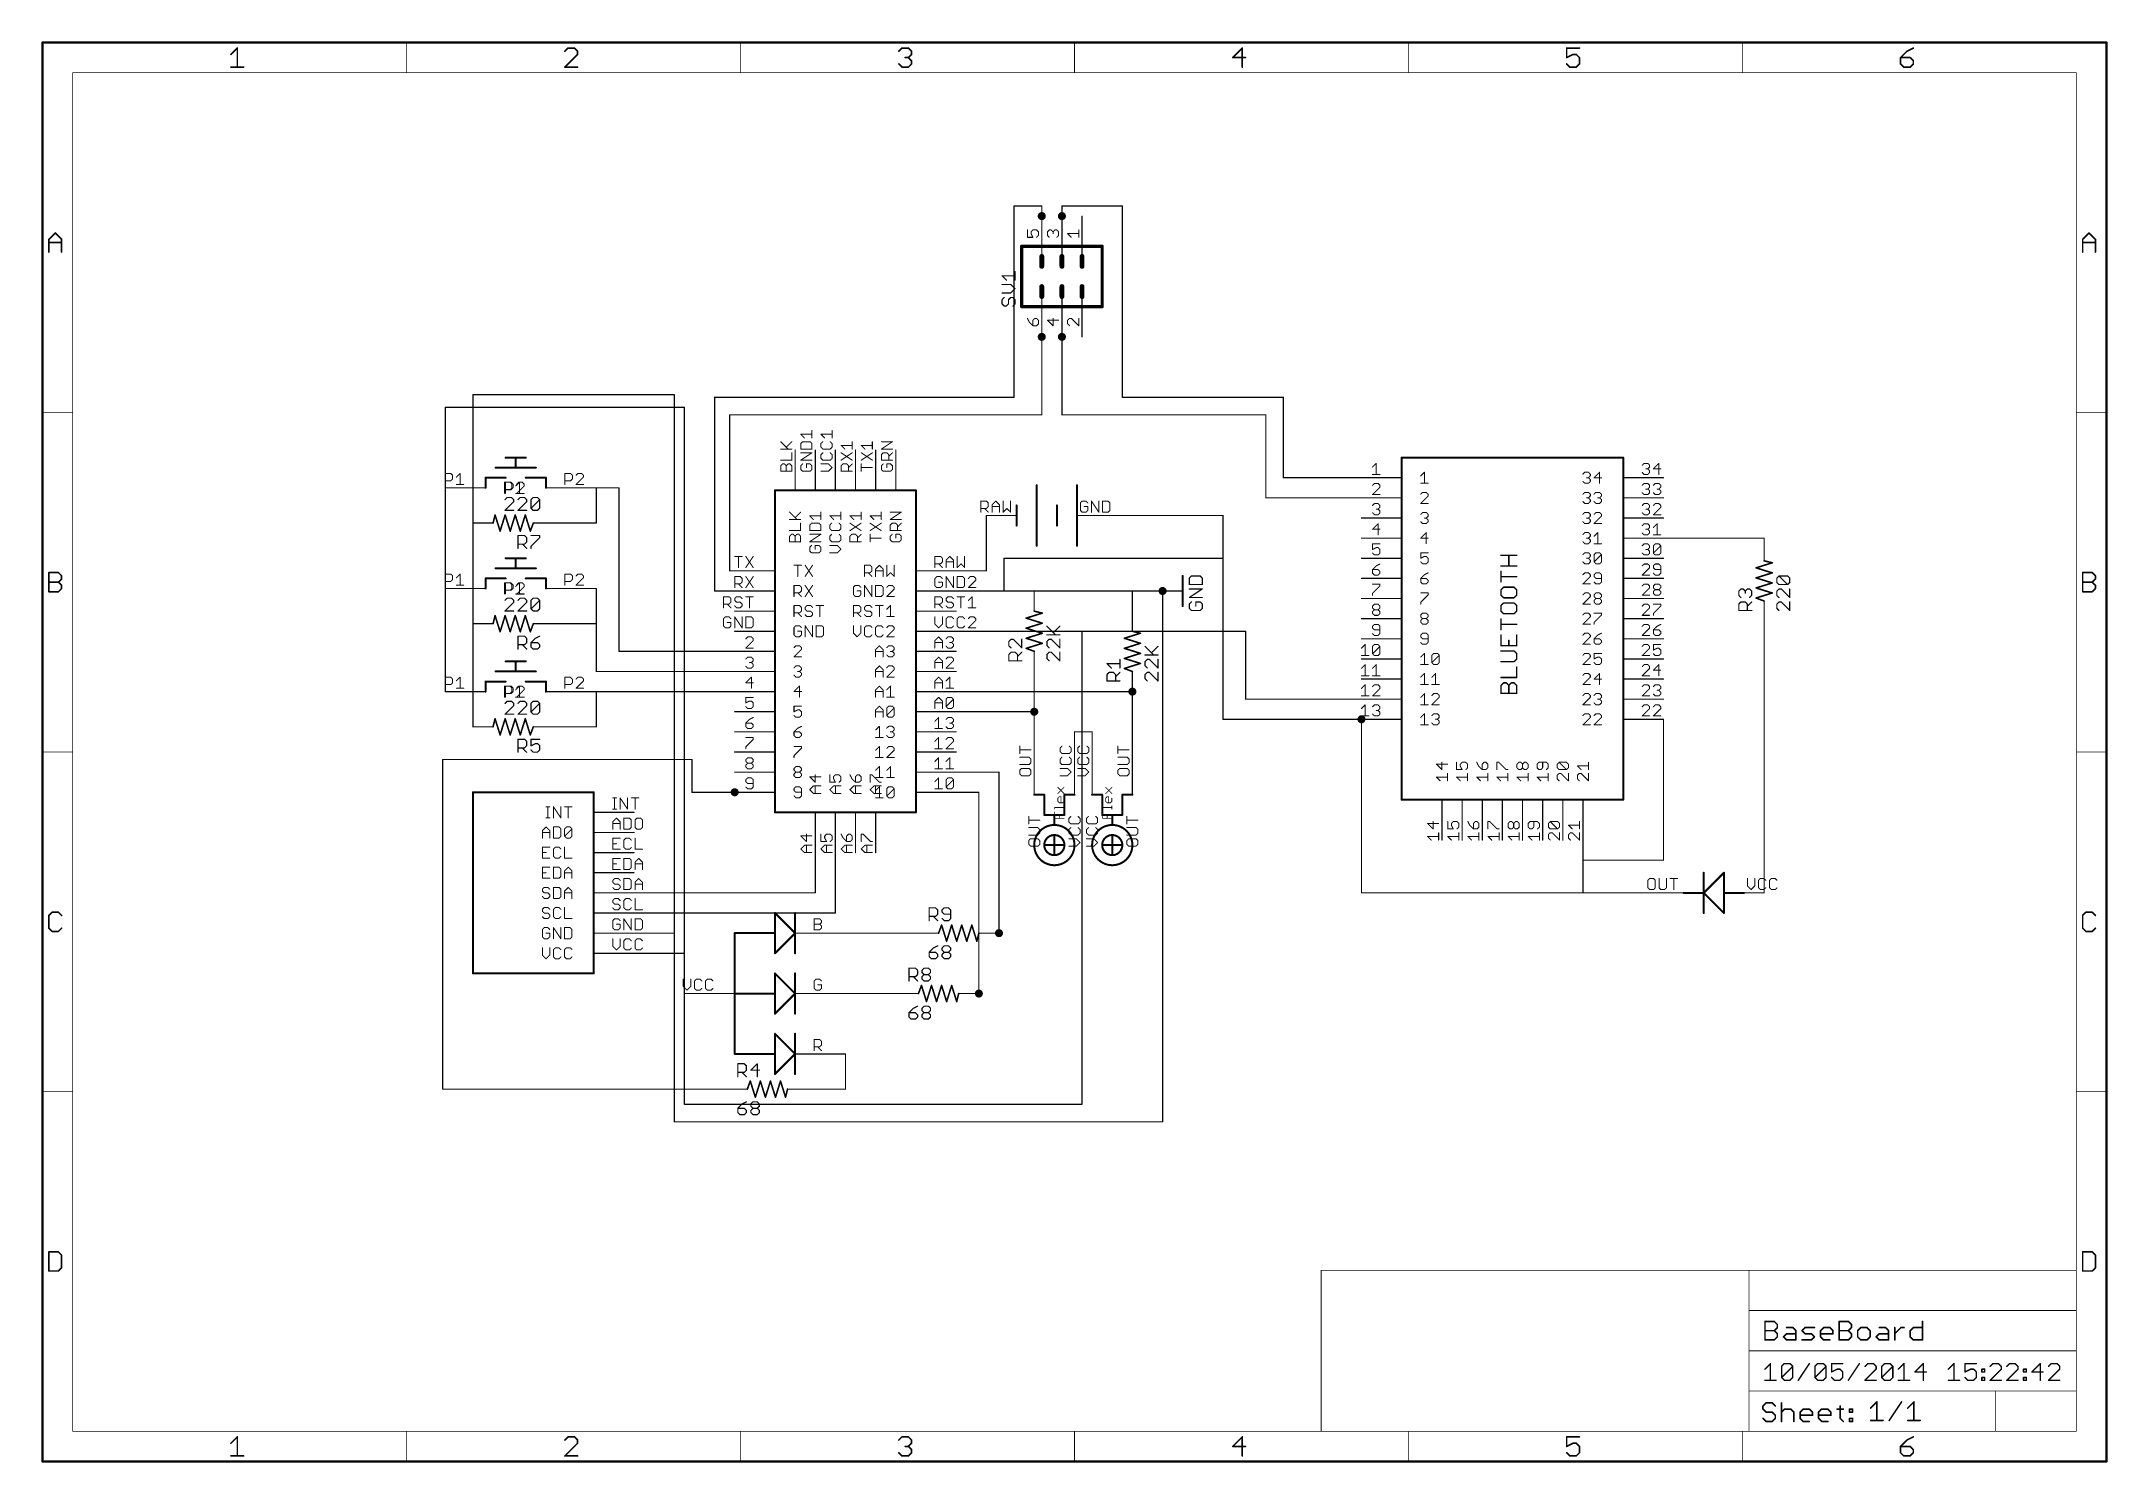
# Model space of a CAD drawing. Extents: x -4 to 257, y -4 to 175.
import ezdxf

# ---------------------------------------------------------------- set-up
doc = ezdxf.new("R2010")
doc.units = 0
for name, color, linetype in [('91', 94, 'CONTINUOUS'), ('94', 14, 'CONTINUOUS'), ('95', 251, 'CONTINUOUS'), ('96', 251, 'CONTINUOUS')]:
    doc.layers.add(name, color=color, linetype=linetype)

msp = doc.modelspace()

# ---------------------------------------------------------------- linework, layer by layer
at = {"layer": '91', "const_width": 0.1524}
for points in [[(118.745, 130.175), (118.745, 154.305)], [(118.745, 154.305), (122.2375, 154.305)], [(122.2375, 154.305), (122.2375, 153.035)], [(132.3975, 154.305), (124.7775, 154.305)], [(124.7775, 154.305), (124.7775, 153.035)], [(132.3975, 154.305), (132.3975, 130.175)], [(122.2375, 127.9525), (122.2375, 137.795)], [(124.7775, 137.795), (124.7775, 127.9525)], [(50.4825, 114.3), (50.4825, 130.4925)], [(50.4825, 130.4925), (75.8825, 130.4925)], [(75.8825, 62.5475), (75.8825, 130.4925)], [(46.99, 118.745), (46.99, 128.905)], [(46.99, 128.905), (77.1525, 128.905)], [(77.1525, 128.905), (77.1525, 60.0075)], [(80.9625, 130.175), (118.745, 130.175)], [(80.9625, 130.175), (80.9625, 105.7275)], [(82.8675, 127.9525), (122.2375, 127.9525)], [(82.8675, 127.9525), (82.8675, 108.2675)], [(124.7775, 127.9525), (150.495, 127.9525)], [(132.3975, 130.175), (152.7175, 130.175)], [(150.495, 127.9525), (150.495, 117.475)], [(152.7175, 130.175), (152.7175, 120.015)], [(152.7175, 120.015), (162.56, 120.015)], [(46.99, 106.045), (46.99, 118.745)], [(66.04, 118.745), (64.77, 118.745)], [(66.04, 114.3), (66.04, 118.745)], [(66.04, 118.745), (68.8975, 118.745)], [(68.8975, 118.745), (68.8975, 98.1075)], [(150.495, 117.475), (162.56, 117.475)], [(115.2525, 108.2675), (115.2525, 115.2525)], [(115.2525, 115.2525), (116.5225, 115.2525)], [(145.0975, 115.2525), (129.2225, 115.2525)], [(145.0975, 109.855), (145.0975, 115.2525)], [(50.4825, 101.6), (50.4825, 114.3)], [(60.6425, 114.3), (66.04, 114.3)], [(200.66, 112.395), (213.36, 112.395)], [(213.36, 112.395), (213.36, 112.0775)], [(117.475, 105.7275), (117.475, 109.855)], [(117.475, 109.855), (145.0975, 109.855)], [(145.0975, 89.535), (145.0975, 109.855)], [(82.8675, 108.2675), (83.5025, 108.2675)], [(111.4425, 108.2675), (115.2525, 108.2675)], [(46.99, 93.0275), (46.99, 106.045)], [(66.04, 106.045), (64.77, 106.045)], [(66.04, 101.6), (66.04, 106.045)], [(80.9625, 105.7275), (83.5025, 105.7275)], [(111.4425, 105.7275), (117.475, 105.7275)], [(117.475, 105.7275), (121.285, 105.7275)], [(121.285, 105.7275), (133.6675, 105.7275)], [(133.6675, 103.1875), (133.6675, 105.7275)], [(133.6675, 105.7275), (137.4775, 105.7275)], [(137.4775, 105.7275), (137.4775, 38.735)], [(50.4825, 88.5825), (50.4825, 101.6)], [(60.6425, 101.6), (66.04, 101.6)], [(66.04, 95.5675), (66.04, 101.6)], [(213.36, 101.9175), (213.36, 67.6275)], [(111.4425, 100.6475), (127.3175, 100.6475)], [(127.3175, 100.6475), (147.955, 100.6475)], [(127.3175, 87.9475), (127.3175, 100.6475)], [(147.955, 100.6475), (147.955, 92.075)], [(68.8975, 98.1075), (83.5025, 98.1075)], [(83.5025, 95.5675), (66.04, 95.5675)], [(121.285, 95.5675), (121.285, 90.4875)], [(66.04, 93.0275), (64.77, 93.0275)], [(66.04, 88.5825), (66.04, 93.0275)], [(66.04, 93.0275), (83.5025, 93.0275)], [(111.4425, 93.0275), (133.6675, 93.0275)], [(133.6675, 93.0275), (133.6675, 85.09)], [(147.955, 92.075), (162.56, 92.075)], [(60.6425, 88.5825), (66.04, 88.5825)], [(111.4425, 90.4875), (121.285, 90.4875)], [(121.285, 90.4875), (121.285, 85.09)], [(162.56, 89.535), (145.0975, 89.535)], [(162.56, 89.535), (162.56, 67.6275)], [(200.66, 89.535), (200.66, 71.755)], [(127.3175, 87.9475), (126.365, 87.9475)], [(126.365, 87.9475), (126.365, 85.09)], [(128.5875, 87.9475), (127.3175, 87.9475)], [(127.3175, 87.9475), (127.3175, 40.9575)], [(128.5875, 85.09), (128.5875, 87.9475)], [(46.6725, 42.8625), (46.6725, 84.455)], [(46.6725, 84.455), (78.105, 84.455)], [(78.105, 84.455), (78.105, 80.3275)], [(116.84, 82.8675), (111.4425, 82.8675)], [(116.84, 62.5475), (116.84, 82.8675)], [(78.105, 80.3275), (83.5025, 80.3275)], [(83.5025, 80.3275), (83.82, 80.3275)], [(114.3, 80.3275), (111.4425, 80.3275)], [(114.3, 54.9275), (114.3, 80.3275)], [(190.5, 71.755), (190.5, 74.295)], [(93.6625, 67.6275), (93.6625, 72.7075)], [(96.2025, 65.0875), (96.2025, 72.7075)], [(200.66, 71.755), (190.5, 71.755)], [(190.5, 71.755), (190.5, 67.6275)], [(70.8025, 67.6275), (93.6625, 67.6275)], [(70.8025, 65.0875), (96.2025, 65.0875)], [(162.56, 67.6275), (190.5, 67.6275)], [(190.5, 67.6275), (200.66, 67.6275)], [(70.8025, 62.5475), (75.8825, 62.5475)], [(75.8825, 38.735), (75.8825, 62.5475)], [(106.68, 62.5475), (96.2025, 62.5475)], [(77.1525, 60.0075), (70.8025, 60.0075)], [(77.1525, 60.0075), (77.1525, 54.9275)], [(77.1525, 54.9275), (78.4225, 54.9275)], [(77.1525, 40.9575), (77.1525, 54.9275)], [(104.14, 54.9275), (96.2025, 54.9275)], [(96.2025, 47.3075), (97.4725, 47.3075)], [(97.4725, 47.3075), (97.4725, 42.8625)], [(82.55, 42.8625), (46.6725, 42.8625)], [(97.4725, 42.8625), (92.71, 42.8625)], [(127.3175, 40.9575), (77.1525, 40.9575)], [(137.4775, 38.735), (75.8825, 38.735)]]:
    msp.add_lwpolyline(points, dxfattribs=at)
at = {"layer": '91'}
for points, const_width in [([(118.7831, 154.305, 1), (118.7069, 154.305)], 0.0762), ([(118.745, 154.3431, 1), (118.745, 154.2669)], 0.0762), ([(122.2756, 154.305, 1), (122.1994, 154.305)], 0.0762), ([(122.2375, 154.2669, 1), (122.2375, 154.3431)], 0.0762), ([(124.7775, 154.3431, 1), (124.7775, 154.2669)], 0.0762), ([(124.8156, 154.305, 1), (124.7394, 154.305)], 0.0762), ([(132.4356, 154.305, 1), (132.3594, 154.305)], 0.0762), ([(132.3975, 154.2669, 1), (132.3975, 154.3431)], 0.0762), ([(122.2375, 152.781, 1), (122.2375, 153.289, 1), (122.2375, 152.781)], 0.508), ([(122.1994, 153.035, 1), (122.2756, 153.035)], 0.0762), ([(124.7775, 152.781, 1), (124.7775, 153.289, 1), (124.7775, 152.781)], 0.508), ([(124.7394, 153.035, 1), (124.8156, 153.035)], 0.0762), ([(122.2375, 137.541, 1), (122.2375, 138.049, 1), (122.2375, 137.541)], 0.508), ([(124.7775, 137.541, 1), (124.7775, 138.049, 1), (124.7775, 137.541)], 0.508), ([(122.2756, 137.795, 1), (122.1994, 137.795)], 0.0762), ([(124.8156, 137.795, 1), (124.7394, 137.795)], 0.0762), ([(50.5206, 130.4925, 1), (50.4444, 130.4925)], 0.0762), ([(50.4825, 130.5306, 1), (50.4825, 130.4544)], 0.0762), ([(75.9206, 130.4925, 1), (75.8444, 130.4925)], 0.0762), ([(75.8825, 130.4544, 1), (75.8825, 130.5306)], 0.0762), ([(47.0281, 128.905, 1), (46.9519, 128.905)], 0.0762), ([(46.99, 128.9431, 1), (46.99, 128.8669)], 0.0762), ([(77.1906, 128.905, 1), (77.1144, 128.905)], 0.0762), ([(77.1525, 128.8669, 1), (77.1525, 128.9431)], 0.0762), ([(80.9625, 130.2131, 1), (80.9625, 130.1369)], 0.0762), ([(81.0006, 130.175, 1), (80.9244, 130.175)], 0.0762), ([(82.8675, 127.9906, 1), (82.8675, 127.9144)], 0.0762), ([(82.9056, 127.9525, 1), (82.8294, 127.9525)], 0.0762), ([(118.7069, 130.175, 1), (118.7831, 130.175)], 0.0762), ([(118.745, 130.1369, 1), (118.745, 130.2131)], 0.0762), ([(122.1994, 127.9525, 1), (122.2756, 127.9525)], 0.0762), ([(122.2375, 127.9144, 1), (122.2375, 127.9906)], 0.0762), ([(124.7775, 127.9906, 1), (124.7775, 127.9144)], 0.0762), ([(124.7394, 127.9525, 1), (124.8156, 127.9525)], 0.0762), ([(132.3975, 130.2131, 1), (132.3975, 130.1369)], 0.0762), ([(132.3594, 130.175, 1), (132.4356, 130.175)], 0.0762), ([(150.5331, 127.9525, 1), (150.4569, 127.9525)], 0.0762), ([(150.495, 127.9144, 1), (150.495, 127.9906)], 0.0762), ([(152.7556, 130.175, 1), (152.6794, 130.175)], 0.0762), ([(152.7175, 130.1369, 1), (152.7175, 130.2131)], 0.0762), ([(152.7175, 120.0531, 1), (152.7175, 119.9769)], 0.0762), ([(152.6794, 120.015, 1), (152.7556, 120.015)], 0.0762), ([(162.56, 119.9769, 1), (162.56, 120.0531)], 0.0762), ([(47.0281, 118.745, 1), (46.9519, 118.745)], 0.0762), ([(46.9519, 118.745, 1), (47.0281, 118.745)], 0.0762), ([(64.77, 118.7831, 1), (64.77, 118.7069)], 0.0762), ([(66.0781, 118.745, 1), (66.0019, 118.745)], 0.0762), ([(66.04, 118.7831, 1), (66.04, 118.7069)], 0.0762), ([(66.04, 118.7069, 1), (66.04, 118.7831)], 0.0762), ([(68.9356, 118.745, 1), (68.8594, 118.745)], 0.0762), ([(68.8975, 118.7069, 1), (68.8975, 118.7831)], 0.0762), ([(150.495, 117.5131, 1), (150.495, 117.4369)], 0.0762), ([(150.4569, 117.475, 1), (150.5331, 117.475)], 0.0762), ([(162.56, 117.4369, 1), (162.56, 117.5131)], 0.0762), ([(115.2906, 115.2525, 1), (115.2144, 115.2525)], 0.0762), ([(115.2525, 115.2906, 1), (115.2525, 115.2144)], 0.0762), ([(116.5225, 115.2144, 1), (116.5225, 115.2906)], 0.0762), ([(129.2225, 115.2906, 1), (129.2225, 115.2144)], 0.0762), ([(145.1356, 115.2525, 1), (145.0594, 115.2525)], 0.0762), ([(145.0975, 115.2144, 1), (145.0975, 115.2906)], 0.0762), ([(50.5206, 114.3, 1), (50.4444, 114.3)], 0.0762), ([(50.4444, 114.3, 1), (50.5206, 114.3)], 0.0762), ([(60.6425, 114.3381, 1), (60.6425, 114.2619)], 0.0762), ([(66.0019, 114.3, 1), (66.0781, 114.3)], 0.0762), ([(66.04, 114.2619, 1), (66.04, 114.3381)], 0.0762), ([(200.66, 112.4331, 1), (200.66, 112.3569)], 0.0762), ([(213.3981, 112.395, 1), (213.3219, 112.395)], 0.0762), ([(213.3219, 112.0775, 1), (213.3981, 112.0775)], 0.0762), ([(213.36, 112.3569, 1), (213.36, 112.4331)], 0.0762), ([(117.5131, 109.855, 1), (117.4369, 109.855)], 0.0762), ([(117.475, 109.8931, 1), (117.475, 109.8169)], 0.0762), ([(145.1356, 109.855, 1), (145.0594, 109.855)], 0.0762), ([(145.0594, 109.855, 1), (145.1356, 109.855)], 0.0762), ([(145.0975, 109.8169, 1), (145.0975, 109.8931)], 0.0762), ([(82.8675, 108.3056, 1), (82.8675, 108.2294)], 0.0762), ([(82.8294, 108.2675, 1), (82.9056, 108.2675)], 0.0762), ([(83.5025, 108.2294, 1), (83.5025, 108.3056)], 0.0762), ([(111.4425, 108.3056, 1), (111.4425, 108.2294)], 0.0762), ([(115.2144, 108.2675, 1), (115.2906, 108.2675)], 0.0762), ([(115.2525, 108.2294, 1), (115.2525, 108.3056)], 0.0762), ([(47.0281, 106.045, 1), (46.9519, 106.045)], 0.0762), ([(46.9519, 106.045, 1), (47.0281, 106.045)], 0.0762), ([(64.77, 106.0831, 1), (64.77, 106.0069)], 0.0762), ([(66.0781, 106.045, 1), (66.0019, 106.045)], 0.0762), ([(66.04, 106.0069, 1), (66.04, 106.0831)], 0.0762), ([(80.9625, 105.7656, 1), (80.9625, 105.6894)], 0.0762), ([(80.9244, 105.7275, 1), (81.0006, 105.7275)], 0.0762), ([(83.5025, 105.6894, 1), (83.5025, 105.7656)], 0.0762), ([(111.4425, 105.7656, 1), (111.4425, 105.6894)], 0.0762), ([(117.475, 105.7656, 1), (117.475, 105.6894)], 0.0762), ([(117.4369, 105.7275, 1), (117.5131, 105.7275)], 0.0762), ([(117.475, 105.6894, 1), (117.475, 105.7656)], 0.0762), ([(121.285, 105.7656, 1), (121.285, 105.6894)], 0.0762), ([(121.285, 105.6894, 1), (121.285, 105.7656)], 0.0762), ([(133.7056, 105.7275, 1), (133.6294, 105.7275)], 0.0762), ([(133.6675, 105.7656, 1), (133.6675, 105.6894)], 0.0762), ([(133.6675, 105.6894, 1), (133.6675, 105.7656)], 0.0762), ([(137.4775, 105.4735, 1), (137.4775, 105.9815, 1), (137.4775, 105.4735)], 0.508), ([(137.5156, 105.7275, 1), (137.4394, 105.7275)], 0.0762), ([(137.4775, 105.6894, 1), (137.4775, 105.7656)], 0.0762), ([(50.5206, 101.6, 1), (50.4444, 101.6)], 0.0762), ([(60.6425, 101.6381, 1), (60.6425, 101.5619)], 0.0762), ([(66.0781, 101.6, 1), (66.0019, 101.6)], 0.0762), ([(66.04, 101.5619, 1), (66.04, 101.6381)], 0.0762), ([(133.6294, 103.1875, 1), (133.7056, 103.1875)], 0.0762), ([(213.3981, 101.9175, 1), (213.3219, 101.9175)], 0.0762), ([(50.4444, 101.6, 1), (50.5206, 101.6)], 0.0762), ([(66.0019, 101.6, 1), (66.0781, 101.6)], 0.0762), ([(111.4425, 100.6856, 1), (111.4425, 100.6094)], 0.0762), ([(127.3175, 100.6856, 1), (127.3175, 100.6094)], 0.0762), ([(127.3556, 100.6475, 1), (127.2794, 100.6475)], 0.0762), ([(127.3175, 100.6094, 1), (127.3175, 100.6856)], 0.0762), ([(147.9931, 100.6475, 1), (147.9169, 100.6475)], 0.0762), ([(147.955, 100.6094, 1), (147.955, 100.6856)], 0.0762), ([(68.8975, 98.1456, 1), (68.8975, 98.0694)], 0.0762), ([(68.8594, 98.1075, 1), (68.9356, 98.1075)], 0.0762), ([(83.5025, 98.0694, 1), (83.5025, 98.1456)], 0.0762), ([(66.04, 95.6056, 1), (66.04, 95.5294)], 0.0762), ([(66.0019, 95.5675, 1), (66.0781, 95.5675)], 0.0762), ([(83.5025, 95.5294, 1), (83.5025, 95.6056)], 0.0762), ([(121.3231, 95.5675, 1), (121.2469, 95.5675)], 0.0762), ([(46.9519, 93.0275, 1), (47.0281, 93.0275)], 0.0762), ([(64.77, 93.0656, 1), (64.77, 92.9894)], 0.0762), ([(66.0781, 93.0275, 1), (66.0019, 93.0275)], 0.0762), ([(66.04, 93.0656, 1), (66.04, 92.9894)], 0.0762), ([(66.04, 92.9894, 1), (66.04, 93.0656)], 0.0762), ([(83.5025, 92.9894, 1), (83.5025, 93.0656)], 0.0762), ([(111.4425, 93.0656, 1), (111.4425, 92.9894)], 0.0762), ([(133.6675, 92.7735, 1), (133.6675, 93.2815, 1), (133.6675, 92.7735)], 0.508), ([(133.7056, 93.0275, 1), (133.6294, 93.0275)], 0.0762), ([(133.6675, 92.9894, 1), (133.6675, 93.0656)], 0.0762), ([(147.955, 92.1131, 1), (147.955, 92.0369)], 0.0762), ([(147.9169, 92.075, 1), (147.9931, 92.075)], 0.0762), ([(162.56, 92.0369, 1), (162.56, 92.1131)], 0.0762), ([(60.6425, 88.6206, 1), (60.6425, 88.5444)], 0.0762), ([(66.04, 88.5444, 1), (66.04, 88.6206)], 0.0762), ([(111.4425, 90.5256, 1), (111.4425, 90.4494)], 0.0762), ([(121.285, 90.2335, 1), (121.285, 90.7415, 1), (121.285, 90.2335)], 0.508), ([(121.3231, 90.4875, 1), (121.2469, 90.4875)], 0.0762), ([(121.2469, 90.4875, 1), (121.3231, 90.4875)], 0.0762), ([(121.285, 90.4494, 1), (121.285, 90.5256)], 0.0762), ([(145.0975, 89.5731, 1), (145.0975, 89.4969)], 0.0762), ([(145.0594, 89.535, 1), (145.1356, 89.535)], 0.0762), ([(162.56, 89.281, 1), (162.56, 89.789, 1), (162.56, 89.281)], 0.508), ([(162.56, 89.281, 1), (162.56, 89.789, 1), (162.56, 89.281)], 0.508), ([(162.5981, 89.535, 1), (162.5219, 89.535)], 0.0762), ([(162.56, 89.4969, 1), (162.56, 89.5731)], 0.0762), ([(200.6981, 89.535, 1), (200.6219, 89.535)], 0.0762), ([(50.4444, 88.5825, 1), (50.5206, 88.5825)], 0.0762), ([(66.0019, 88.5825, 1), (66.0781, 88.5825)], 0.0762), ([(126.365, 87.9856, 1), (126.365, 87.9094)], 0.0762), ([(126.4031, 87.9475, 1), (126.3269, 87.9475)], 0.0762), ([(127.3175, 87.9856, 1), (127.3175, 87.9094)], 0.0762), ([(127.3556, 87.9475, 1), (127.2794, 87.9475)], 0.0762), ([(127.2794, 87.9475, 1), (127.3556, 87.9475)], 0.0762), ([(127.3175, 87.9094, 1), (127.3175, 87.9856)], 0.0762), ([(128.6256, 87.9475, 1), (128.5494, 87.9475)], 0.0762), ([(128.5875, 87.9094, 1), (128.5875, 87.9856)], 0.0762), ([(46.7106, 84.455, 1), (46.6344, 84.455)], 0.0762), ([(46.6725, 84.4931, 1), (46.6725, 84.4169)], 0.0762), ([(78.1431, 84.455, 1), (78.0669, 84.455)], 0.0762), ([(78.105, 84.4169, 1), (78.105, 84.4931)], 0.0762), ([(121.2469, 85.09, 1), (121.3231, 85.09)], 0.0762), ([(126.3269, 85.09, 1), (126.4031, 85.09)], 0.0762), ([(128.5494, 85.09, 1), (128.6256, 85.09)], 0.0762), ([(133.6294, 85.09, 1), (133.7056, 85.09)], 0.0762), ([(83.5025, 80.0735, 1), (83.5025, 80.5815, 1), (83.5025, 80.0735)], 0.508), ([(111.4425, 82.9056, 1), (111.4425, 82.8294)], 0.0762), ([(116.8781, 82.8675, 1), (116.8019, 82.8675)], 0.0762), ([(116.84, 82.8294, 1), (116.84, 82.9056)], 0.0762), ([(78.105, 80.3656, 1), (78.105, 80.2894)], 0.0762), ([(78.0669, 80.3275, 1), (78.1431, 80.3275)], 0.0762), ([(83.5025, 80.3656, 1), (83.5025, 80.2894)], 0.0762), ([(83.5025, 80.2894, 1), (83.5025, 80.3656)], 0.0762), ([(83.82, 80.2894, 1), (83.82, 80.3656)], 0.0762), ([(111.4425, 80.3656, 1), (111.4425, 80.2894)], 0.0762), ([(114.3381, 80.3275, 1), (114.2619, 80.3275)], 0.0762), ([(114.3, 80.2894, 1), (114.3, 80.3656)], 0.0762), ([(190.5381, 74.295, 1), (190.4619, 74.295)], 0.0762), ([(93.7006, 72.7075, 1), (93.6244, 72.7075)], 0.0762), ([(96.2406, 72.7075, 1), (96.1644, 72.7075)], 0.0762), ([(190.5, 71.7931, 1), (190.5, 71.7169)], 0.0762), ([(190.5381, 71.755, 1), (190.4619, 71.755)], 0.0762), ([(190.4619, 71.755, 1), (190.5381, 71.755)], 0.0762), ([(200.6219, 71.755, 1), (200.6981, 71.755)], 0.0762), ([(200.66, 71.7169, 1), (200.66, 71.7931)], 0.0762), ([(70.8025, 67.6656, 1), (70.8025, 67.5894)], 0.0762), ([(70.8025, 65.1256, 1), (70.8025, 65.0494)], 0.0762), ([(93.6244, 67.6275, 1), (93.7006, 67.6275)], 0.0762), ([(93.6625, 67.5894, 1), (93.6625, 67.6656)], 0.0762), ([(96.2025, 65.0494, 1), (96.2025, 65.1256)], 0.0762), ([(162.56, 67.6656, 1), (162.56, 67.5894)], 0.0762), ([(162.5219, 67.6275, 1), (162.5981, 67.6275)], 0.0762), ([(190.5, 67.6656, 1), (190.5, 67.5894)], 0.0762), ([(190.4619, 67.6275, 1), (190.5381, 67.6275)], 0.0762), ([(190.5, 67.5894, 1), (190.5, 67.6656)], 0.0762), ([(200.66, 67.5894, 1), (200.66, 67.6656)], 0.0762), ([(213.3219, 67.6275, 1), (213.3981, 67.6275)], 0.0762), ([(70.8025, 62.5856, 1), (70.8025, 62.5094)], 0.0762), ([(75.9206, 62.5475, 1), (75.8444, 62.5475)], 0.0762), ([(75.8444, 62.5475, 1), (75.9206, 62.5475)], 0.0762), ([(75.8825, 62.5094, 1), (75.8825, 62.5856)], 0.0762), ([(96.1644, 65.0875, 1), (96.2406, 65.0875)], 0.0762), ([(96.2025, 62.5856, 1), (96.2025, 62.5094)], 0.0762), ([(106.68, 62.5094, 1), (106.68, 62.5856)], 0.0762), ([(116.84, 62.2935, 1), (116.84, 62.8015, 1), (116.84, 62.2935)], 0.508), ([(116.8019, 62.5475, 1), (116.8781, 62.5475)], 0.0762), ([(70.8025, 60.0456, 1), (70.8025, 59.9694)], 0.0762), ([(77.1906, 60.0075, 1), (77.1144, 60.0075)], 0.0762), ([(77.1144, 60.0075, 1), (77.1906, 60.0075)], 0.0762), ([(77.1525, 59.9694, 1), (77.1525, 60.0456)], 0.0762), ([(77.1525, 54.9656, 1), (77.1525, 54.8894)], 0.0762), ([(77.1906, 54.9275, 1), (77.1144, 54.9275)], 0.0762), ([(77.1144, 54.9275, 1), (77.1906, 54.9275)], 0.0762), ([(78.4225, 54.8894, 1), (78.4225, 54.9656)], 0.0762), ([(96.2025, 54.9656, 1), (96.2025, 54.8894)], 0.0762), ([(104.14, 54.8894, 1), (104.14, 54.9656)], 0.0762), ([(114.3, 54.6735, 1), (114.3, 55.1815, 1), (114.3, 54.6735)], 0.508), ([(114.2619, 54.9275, 1), (114.3381, 54.9275)], 0.0762), ([(96.2025, 47.3456, 1), (96.2025, 47.2694)], 0.0762), ([(97.5106, 47.3075, 1), (97.4344, 47.3075)], 0.0762), ([(97.4725, 47.2694, 1), (97.4725, 47.3456)], 0.0762), ([(46.6725, 42.9006, 1), (46.6725, 42.8244)], 0.0762), ([(46.6344, 42.8625, 1), (46.7106, 42.8625)], 0.0762), ([(82.55, 42.8244, 1), (82.55, 42.9006)], 0.0762), ([(92.71, 42.9006, 1), (92.71, 42.8244)], 0.0762), ([(97.4344, 42.8625, 1), (97.5106, 42.8625)], 0.0762), ([(97.4725, 42.8244, 1), (97.4725, 42.9006)], 0.0762), ([(77.1525, 40.9956, 1), (77.1525, 40.9194)], 0.0762), ([(77.1144, 40.9575, 1), (77.1906, 40.9575)], 0.0762), ([(127.2794, 40.9575, 1), (127.3556, 40.9575)], 0.0762), ([(127.3175, 40.9194, 1), (127.3175, 40.9956)], 0.0762), ([(75.8825, 38.7731, 1), (75.8825, 38.6969)], 0.0762), ([(75.8444, 38.735, 1), (75.9206, 38.735)], 0.0762), ([(137.4394, 38.735, 1), (137.5156, 38.735)], 0.0762), ([(137.4775, 38.6969, 1), (137.4775, 38.7731)], 0.0762)]:
    msp.add_lwpolyline(points, format="xyb", dxfattribs=dict(at, const_width=const_width))
at = {"layer": '94'}
for points, const_width in [([(-3.81, 174.9425), (-3.81, -4.1275)], 0.3), ([(256.54, 174.9425), (-3.81, 174.9425)], 0.3), ([(42.1217, 174.9425), (42.1217, 171.1325)], 0.1), ([(84.2433, 174.9425), (84.2433, 171.1325)], 0.1), ([(126.365, 174.9425), (126.365, 171.1325)], 0.1), ([(168.4867, 174.9425), (168.4867, 171.1325)], 0.1), ([(210.6083, 174.9425), (210.6083, 171.1325)], 0.1), ([(256.54, -4.1275), (256.54, 174.9425)], 0.3), ([(19.9608, 173.44), (20.7638, 174.243)], 0.2032), ([(20.7638, 174.243), (20.7638, 171.8341)], 0.2032), ([(62.484, 174.243), (62.0825, 173.8415)], 0.2032), ([(62.0825, 171.8341), (63.6884, 173.44)], 0.2032), ([(63.2869, 174.243), (62.484, 174.243)], 0.2032), ([(63.6884, 173.8415), (63.2869, 174.243)], 0.2032), ([(63.6884, 173.44), (63.6884, 173.8415)], 0.2032), ([(104.2041, 173.8415), (104.6056, 174.243)], 0.2032), ([(104.6056, 171.8341), (104.2041, 172.2356)], 0.2032), ([(104.6056, 174.243), (105.4086, 174.243)], 0.2032), ([(105.4086, 173.0385), (105.0071, 173.0385)], 0.2032), ([(105.4086, 174.243), (105.81, 173.8415)], 0.2032), ([(105.81, 173.44), (105.4086, 173.0385)], 0.2032), ([(105.4086, 173.0385), (105.81, 172.6371)], 0.2032), ([(105.81, 172.2356), (105.4086, 171.8341)], 0.2032), ([(105.81, 173.8415), (105.81, 173.44)], 0.2032), ([(105.81, 172.6371), (105.81, 172.2356)], 0.2032), ([(147.5302, 174.243), (146.3258, 173.0385)], 0.2032), ([(146.3258, 173.0385), (147.9317, 173.0385)], 0.2032), ([(147.5302, 171.8341), (147.5302, 174.243)], 0.2032), ([(190.0534, 174.243), (188.4475, 174.243)], 0.2032), ([(188.4475, 174.243), (188.4475, 173.0385)], 0.2032), ([(188.4475, 173.0385), (189.2504, 173.44)], 0.2032), ([(188.8489, 171.8341), (188.4475, 172.2356)], 0.2032), ([(189.2504, 173.44), (189.6519, 173.44)], 0.2032), ([(189.6519, 173.44), (190.0534, 173.0385)], 0.2032), ([(190.0534, 172.2356), (189.6519, 171.8341)], 0.2032), ([(190.0534, 173.0385), (190.0534, 172.2356)], 0.2032), ([(231.3721, 173.8415), (230.5691, 173.0385)], 0.2032), ([(230.5691, 173.0385), (230.5691, 172.2356)], 0.2032), ([(231.7736, 173.0385), (230.5691, 173.0385)], 0.2032), ([(230.5691, 172.2356), (230.9706, 171.8341)], 0.2032), ([(232.175, 174.243), (231.3721, 173.8415)], 0.2032), ([(232.175, 172.6371), (231.7736, 173.0385)], 0.2032), ([(231.7736, 171.8341), (232.175, 172.2356)], 0.2032), ([(232.175, 172.2356), (232.175, 172.6371)], 0.2032), ([(0, 171.1325), (0, -0.3175)], 0.1), ([(252.73, 171.1325), (0, 171.1325)], 0.1), ([(19.9608, 171.8341), (21.5667, 171.8341)], 0.2032), ([(63.6884, 171.8341), (62.0825, 171.8341)], 0.2032), ([(105.4086, 171.8341), (104.6056, 171.8341)], 0.2032), ([(189.6519, 171.8341), (188.8489, 171.8341)], 0.2032), ([(230.9706, 171.8341), (231.7736, 171.8341)], 0.2032), ([(252.73, -0.3175), (252.73, 171.1325)], 0.1), ([(122.2375, 153.035), (122.2375, 147.955)], 0.1524), ([(124.7775, 153.035), (124.7775, 147.955)], 0.1524), ([(127.3175, 153.035), (127.3175, 147.955)], 0.1524), ([(-3.005, 150.1038), (-2.2021, 150.9067)], 0.2032), ([(-3.005, 148.4978), (-3.005, 150.1038)], 0.2032), ([(-3.005, 149.7023), (-1.3991, 149.7023)], 0.2032), ([(-2.2021, 150.9067), (-1.3991, 150.1038)], 0.2032), ([(-1.3991, 150.1038), (-1.3991, 148.4978)], 0.2032), ([(129.8575, 149.225), (119.6975, 149.225)], 0.4064), ([(119.6975, 141.605), (119.6975, 149.225)], 0.4064), ([(129.8575, 149.225), (129.8575, 141.605)], 0.4064), ([(253.535, 150.1038), (254.3379, 150.9067)], 0.2032), ([(253.535, 148.4978), (253.535, 150.1038)], 0.2032), ([(253.535, 149.7023), (255.1409, 149.7023)], 0.2032), ([(254.3379, 150.9067), (255.1409, 150.1038)], 0.2032), ([(255.1409, 150.1038), (255.1409, 148.4978)], 0.2032), ([(122.2375, 146.685), (122.2375, 147.955)], 0.6096), ([(124.7775, 146.685), (124.7775, 147.955)], 0.6096), ([(127.3175, 146.685), (127.3175, 147.955)], 0.6096), ([(122.2375, 142.875), (122.2375, 144.145)], 0.6096), ([(124.7775, 142.875), (124.7775, 144.145)], 0.6096), ([(127.3175, 142.875), (127.3175, 144.145)], 0.6096), ([(119.6975, 141.605), (129.8575, 141.605)], 0.4064), ([(122.2375, 137.795), (122.2375, 142.875)], 0.1524), ([(124.7775, 137.795), (124.7775, 142.875)], 0.1524), ([(127.3175, 137.795), (127.3175, 142.875)], 0.1524), ([(-3.81, 128.27), (0, 128.27)], 0.1), ([(256.54, 128.27), (252.73, 128.27)], 0.1), ([(54.61, 122.555), (57.15, 122.555)], 0.254), ([(55.88, 122.555), (55.88, 121.285)], 0.254), ([(91.1225, 123.5075), (91.1225, 118.4275)], 0.1524), ([(93.6625, 123.5075), (93.6625, 118.4275)], 0.1524), ([(96.2025, 123.5075), (96.2025, 118.4275)], 0.1524), ([(98.7425, 123.5075), (98.7425, 118.4275)], 0.1524), ([(101.2825, 123.5075), (101.2825, 118.4275)], 0.1524), ([(103.8225, 123.5075), (103.8225, 118.4275)], 0.1524), ([(195.58, 122.555), (167.64, 122.555)], 0.254), ([(167.64, 122.555), (167.64, 79.375)], 0.254), ([(195.58, 79.375), (195.58, 122.555)], 0.254), ([(52.07, 120.015), (54.61, 120.015)], 0.254), ([(52.07, 120.015), (52.07, 118.745)], 0.254), ([(55.88, 121.285), (53.34, 121.285)], 0.254), ([(54.61, 121.285), (58.42, 121.285)], 0.254), ([(55.88, 121.285), (57.15, 121.285)], 0.254), ([(57.15, 120.015), (59.69, 120.015)], 0.254), ([(59.69, 120.015), (59.69, 118.745)], 0.254), ([(162.56, 120.015), (167.64, 120.015)], 0.1524), ([(200.66, 120.015), (195.58, 120.015)], 0.1524), ([(46.99, 118.745), (52.07, 118.745)], 0.1524), ([(64.77, 118.745), (59.69, 118.745)], 0.1524), ([(106.3625, 118.4275), (88.5825, 118.4275)], 0.254), ([(88.5825, 118.4275), (88.5825, 77.7875)], 0.254), ([(106.3625, 77.7875), (106.3625, 118.4275)], 0.254), ([(121.6025, 111.4425), (121.6025, 119.0625)], 0.254), ([(126.6825, 111.4425), (126.6825, 119.0625)], 0.254), ([(162.56, 117.475), (167.64, 117.475)], 0.1524), ([(200.66, 117.475), (195.58, 117.475)], 0.1524), ([(53.2765, 115.316), (53.0225, 114.3)], 0.2032), ([(53.9115, 113.284), (53.2765, 115.316)], 0.2032), ([(54.5465, 115.316), (53.9115, 113.284)], 0.2032), ([(55.1815, 113.284), (54.5465, 115.316)], 0.2032), ([(55.8165, 115.316), (55.1815, 113.284)], 0.2032), ([(56.4515, 113.284), (55.8165, 115.316)], 0.2032), ([(57.0865, 115.316), (56.4515, 113.284)], 0.2032), ([(57.7215, 113.284), (57.0865, 115.316)], 0.2032), ([(116.5225, 115.2525), (119.0625, 115.2525)], 0.1524), ([(119.0625, 113.9825), (119.0625, 116.5225)], 0.254), ([(124.1425, 113.9825), (124.1425, 116.5225)], 0.254), ([(129.2225, 115.2525), (126.6825, 115.2525)], 0.1524), ([(162.56, 114.935), (167.64, 114.935)], 0.1524), ([(200.66, 114.935), (195.58, 114.935)], 0.1524), ([(50.4825, 114.3), (53.0225, 114.3)], 0.1524), ([(58.1025, 114.3), (57.7215, 113.284)], 0.2032), ([(60.6425, 114.3), (58.1025, 114.3)], 0.1524), ([(162.56, 112.395), (167.64, 112.395)], 0.1524), ([(200.66, 112.395), (195.58, 112.395)], 0.1524), ([(213.36, 112.0775), (213.36, 109.5375)], 0.1524), ([(54.61, 109.855), (57.15, 109.855)], 0.254), ([(55.88, 109.855), (55.88, 108.585)], 0.254), ([(162.56, 109.855), (167.64, 109.855)], 0.1524), ([(200.66, 109.855), (195.58, 109.855)], 0.1524), ([(214.376, 109.2835), (213.36, 109.5375)], 0.2032), ([(-3.005, 105.6354), (-3.005, 108.0442)], 0.2032), ([(-3.005, 108.0442), (-1.8006, 108.0442)], 0.2032), ([(-3.005, 106.8398), (-1.8006, 106.8398)], 0.2032), ([(-1.8006, 108.0442), (-1.3991, 107.6427)], 0.2032), ([(-1.3991, 107.2413), (-1.8006, 106.8398)], 0.2032), ([(-1.8006, 106.8398), (-1.3991, 106.4383)], 0.2032), ([(-1.3991, 107.6427), (-1.3991, 107.2413)], 0.2032), ([(52.07, 107.315), (54.61, 107.315)], 0.254), ([(52.07, 107.315), (52.07, 106.045)], 0.254), ([(55.88, 108.585), (53.34, 108.585)], 0.254), ([(54.61, 108.585), (58.42, 108.585)], 0.254), ([(55.88, 108.585), (57.15, 108.585)], 0.254), ([(57.15, 107.315), (59.69, 107.315)], 0.254), ([(59.69, 107.315), (59.69, 106.045)], 0.254), ([(83.5025, 108.2675), (88.5825, 108.2675)], 0.1524), ([(111.4425, 108.2675), (106.3625, 108.2675)], 0.1524), ([(140.0175, 103.8225), (140.0175, 107.6325)], 0.254), ([(162.56, 107.315), (167.64, 107.315)], 0.1524), ([(200.66, 107.315), (195.58, 107.315)], 0.1524), ([(212.344, 108.6485), (214.376, 109.2835)], 0.2032), ([(214.376, 108.0135), (212.344, 108.6485)], 0.2032), ([(212.344, 107.3785), (214.376, 108.0135)], 0.2032), ([(214.376, 106.7435), (212.344, 107.3785)], 0.2032), ([(253.535, 105.6354), (253.535, 108.0442)], 0.2032), ([(253.535, 108.0442), (254.7394, 108.0442)], 0.2032), ([(253.535, 106.8398), (254.7394, 106.8398)], 0.2032), ([(254.7394, 108.0442), (255.1409, 107.6427)], 0.2032), ([(255.1409, 107.2413), (254.7394, 106.8398)], 0.2032), ([(254.7394, 106.8398), (255.1409, 106.4383)], 0.2032), ([(255.1409, 107.6427), (255.1409, 107.2413)], 0.2032), ([(-1.8006, 105.6354), (-3.005, 105.6354)], 0.2032), ([(-1.3991, 106.0368), (-1.8006, 105.6354)], 0.2032), ([(-1.3991, 106.4383), (-1.3991, 106.0368)], 0.2032), ([(46.99, 106.045), (52.07, 106.045)], 0.1524), ([(64.77, 106.045), (59.69, 106.045)], 0.1524), ([(83.5025, 105.7275), (88.5825, 105.7275)], 0.1524), ([(111.4425, 105.7275), (106.3625, 105.7275)], 0.1524), ([(121.285, 105.7275), (121.285, 103.1875)], 0.1524), ([(137.4775, 105.7275), (140.0175, 105.7275)], 0.1524), ([(162.56, 104.775), (167.64, 104.775)], 0.1524), ([(200.66, 104.775), (195.58, 104.775)], 0.1524), ([(212.344, 106.1085), (214.376, 106.7435)], 0.2032), ([(214.376, 105.4735), (212.344, 106.1085)], 0.2032), ([(212.344, 104.8385), (214.376, 105.4735)], 0.2032), ([(213.36, 104.4575), (212.344, 104.8385)], 0.2032), ([(213.36, 101.9175), (213.36, 104.4575)], 0.1524), ([(254.7394, 105.6354), (253.535, 105.6354)], 0.2032), ([(255.1409, 106.0368), (254.7394, 105.6354)], 0.2032), ([(255.1409, 106.4383), (255.1409, 106.0368)], 0.2032), ([(50.4825, 101.6), (53.0225, 101.6)], 0.1524), ([(53.2765, 102.616), (53.0225, 101.6)], 0.2032), ([(53.9115, 100.584), (53.2765, 102.616)], 0.2032), ([(54.5465, 102.616), (53.9115, 100.584)], 0.2032), ([(55.1815, 100.584), (54.5465, 102.616)], 0.2032), ([(55.8165, 102.616), (55.1815, 100.584)], 0.2032), ([(56.4515, 100.584), (55.8165, 102.616)], 0.2032), ([(57.0865, 102.616), (56.4515, 100.584)], 0.2032), ([(57.7215, 100.584), (57.0865, 102.616)], 0.2032), ([(58.1025, 101.6), (57.7215, 100.584)], 0.2032), ([(60.6425, 101.6), (58.1025, 101.6)], 0.1524), ([(83.5025, 103.1875), (88.5825, 103.1875)], 0.1524), ([(111.4425, 103.1875), (106.3625, 103.1875)], 0.1524), ([(120.269, 102.2985), (122.301, 102.9335)], 0.2032), ([(122.301, 101.6635), (120.269, 102.2985)], 0.2032), ([(120.269, 101.0285), (122.301, 101.6635)], 0.2032), ([(122.301, 102.9335), (121.285, 103.1875)], 0.2032), ([(133.6675, 103.1875), (133.6675, 100.6475)], 0.1524), ([(162.56, 102.235), (167.64, 102.235)], 0.1524), ([(200.66, 102.235), (195.58, 102.235)], 0.1524), ([(83.5025, 100.6475), (88.5825, 100.6475)], 0.1524), ([(111.4425, 100.6475), (106.3625, 100.6475)], 0.1524), ([(122.301, 100.3935), (120.269, 101.0285)], 0.2032), ([(120.269, 99.7585), (122.301, 100.3935)], 0.2032), ([(122.301, 99.1235), (120.269, 99.7585)], 0.2032), ([(120.269, 98.4885), (122.301, 99.1235)], 0.2032), ([(132.6515, 99.7585), (134.6835, 100.3935)], 0.2032), ([(134.6835, 99.1235), (132.6515, 99.7585)], 0.2032), ([(132.6515, 98.4885), (134.6835, 99.1235)], 0.2032), ([(134.6835, 100.3935), (133.6675, 100.6475)], 0.2032), ([(162.56, 99.695), (167.64, 99.695)], 0.1524), ([(200.66, 99.695), (195.58, 99.695)], 0.1524), ([(54.61, 96.8375), (57.15, 96.8375)], 0.254), ([(55.88, 96.8375), (55.88, 95.5675)], 0.254), ([(83.5025, 98.1075), (88.5825, 98.1075)], 0.1524), ([(111.4425, 98.1075), (106.3625, 98.1075)], 0.1524), ([(121.285, 98.1075), (120.269, 98.4885)], 0.2032), ([(121.285, 95.5675), (121.285, 98.1075)], 0.1524), ([(134.6835, 97.8535), (132.6515, 98.4885)], 0.2032), ([(132.6515, 97.2185), (134.6835, 97.8535)], 0.2032), ([(134.6835, 96.5835), (132.6515, 97.2185)], 0.2032), ([(132.6515, 95.9485), (134.6835, 96.5835)], 0.2032), ([(162.56, 97.155), (167.64, 97.155)], 0.1524), ([(200.66, 97.155), (195.58, 97.155)], 0.1524), ([(52.07, 94.2975), (54.61, 94.2975)], 0.254), ([(52.07, 94.2975), (52.07, 93.0275)], 0.254), ([(55.88, 95.5675), (53.34, 95.5675)], 0.254), ([(54.61, 95.5675), (58.42, 95.5675)], 0.254), ([(55.88, 95.5675), (57.15, 95.5675)], 0.254), ([(57.15, 94.2975), (59.69, 94.2975)], 0.254), ([(59.69, 94.2975), (59.69, 93.0275)], 0.254), ([(83.5025, 95.5675), (88.5825, 95.5675)], 0.1524), ([(111.4425, 95.5675), (106.3625, 95.5675)], 0.1524), ([(133.6675, 95.5675), (132.6515, 95.9485)], 0.2032), ([(133.6675, 93.0275), (133.6675, 95.5675)], 0.1524), ([(162.56, 94.615), (167.64, 94.615)], 0.1524), ([(200.66, 94.615), (195.58, 94.615)], 0.1524), ([(46.99, 93.0275), (52.07, 93.0275)], 0.1524), ([(64.77, 93.0275), (59.69, 93.0275)], 0.1524), ([(83.5025, 93.0275), (88.5825, 93.0275)], 0.1524), ([(111.4425, 93.0275), (106.3625, 93.0275)], 0.1524), ([(162.56, 92.075), (167.64, 92.075)], 0.1524), ([(200.66, 92.075), (195.58, 92.075)], 0.1524), ([(50.4825, 88.5825), (53.0225, 88.5825)], 0.1524), ([(53.2765, 89.5985), (53.0225, 88.5825)], 0.2032), ([(53.9115, 87.5665), (53.2765, 89.5985)], 0.2032), ([(54.5465, 89.5985), (53.9115, 87.5665)], 0.2032), ([(55.1815, 87.5665), (54.5465, 89.5985)], 0.2032), ([(55.8165, 89.5985), (55.1815, 87.5665)], 0.2032), ([(56.4515, 87.5665), (55.8165, 89.5985)], 0.2032), ([(57.0865, 89.5985), (56.4515, 87.5665)], 0.2032), ([(57.7215, 87.5665), (57.0865, 89.5985)], 0.2032), ([(58.1025, 88.5825), (57.7215, 87.5665)], 0.2032), ([(60.6425, 88.5825), (58.1025, 88.5825)], 0.1524), ([(83.5025, 90.4875), (88.5825, 90.4875)], 0.1524), ([(111.4425, 90.4875), (106.3625, 90.4875)], 0.1524), ([(162.56, 89.535), (167.64, 89.535)], 0.1524), ([(200.66, 89.535), (195.58, 89.535)], 0.1524), ([(83.5025, 87.9475), (88.5825, 87.9475)], 0.1524), ([(111.4425, 87.9475), (106.3625, 87.9475)], 0.1524), ([(-3.81, 85.4075), (0, 85.4075)], 0.1), ([(83.5025, 85.4075), (88.5825, 85.4075)], 0.1524), ([(111.4425, 85.4075), (106.3625, 85.4075)], 0.1524), ([(121.285, 85.09), (121.285, 80.01)], 0.1524), ([(126.365, 85.09), (126.365, 80.01)], 0.1524), ([(128.5875, 85.09), (128.5875, 80.01)], 0.1524), ([(133.6675, 85.09), (133.6675, 80.01)], 0.1524), ([(256.54, 85.4075), (252.73, 85.4075)], 0.1), ([(83.5025, 82.8675), (88.5825, 82.8675)], 0.1524), ([(111.4425, 82.8675), (106.3625, 82.8675)], 0.1524), ([(50.4825, 57.4675), (50.4825, 80.3275)], 0.254), ([(50.4825, 80.3275), (65.7225, 80.3275)], 0.254), ([(65.7225, 80.3275), (65.7225, 57.4675)], 0.254), ([(83.5025, 80.3275), (88.5825, 80.3275)], 0.1524), ([(111.4425, 80.3275), (106.3625, 80.3275)], 0.1524), ([(122.555, 80.01), (121.285, 80.01)], 0.254), ([(122.555, 77.47), (122.555, 80.01)], 0.254), ([(125.095, 77.47), (125.095, 80.01)], 0.254), ([(125.095, 80.01), (126.365, 80.01)], 0.254), ([(129.8575, 80.01), (128.5875, 80.01)], 0.254), ([(129.8575, 77.47), (129.8575, 80.01)], 0.254), ([(132.3975, 77.47), (132.3975, 80.01)], 0.254), ([(132.3975, 80.01), (133.6675, 80.01)], 0.254), ([(167.64, 79.375), (195.58, 79.375)], 0.254), ([(172.72, 74.295), (172.72, 79.375)], 0.1524), ([(175.26, 74.295), (175.26, 79.375)], 0.1524), ([(177.8, 74.295), (177.8, 79.375)], 0.1524), ([(180.34, 74.295), (180.34, 79.375)], 0.1524), ([(182.88, 74.295), (182.88, 79.375)], 0.1524), ([(185.42, 74.295), (185.42, 79.375)], 0.1524), ([(187.96, 74.295), (187.96, 79.375)], 0.1524), ([(190.5, 74.295), (190.5, 79.375)], 0.1524), ([(70.8025, 77.7875), (65.7225, 77.7875)], 0.1524), ([(88.5825, 77.7875), (106.3625, 77.7875)], 0.254), ([(93.6625, 72.7075), (93.6625, 77.7875)], 0.1524), ([(96.2025, 72.7075), (96.2025, 77.7875)], 0.1524), ([(98.7425, 72.7075), (98.7425, 77.7875)], 0.1524), ([(101.2825, 72.7075), (101.2825, 77.7875)], 0.1524), ([(123.825, 77.47), (122.555, 77.47)], 0.254), ([(123.825, 76.2), (123.825, 77.47)], 0.254), ([(123.825, 77.47), (125.095, 77.47)], 0.254), ([(131.1275, 77.47), (129.8575, 77.47)], 0.254), ([(131.1275, 76.2), (131.1275, 77.47)], 0.254), ([(131.1275, 77.47), (132.3975, 77.47)], 0.254), ([(70.8025, 75.2475), (65.7225, 75.2475)], 0.1524), ([(125.095, 73.66), (122.555, 73.66)], 0.254), ([(123.825, 72.39), (123.825, 74.93)], 0.254), ([(129.8575, 73.66), (132.3975, 73.66)], 0.254), ([(131.1275, 72.39), (131.1275, 74.93)], 0.254), ([(70.8025, 72.7075), (65.7225, 72.7075)], 0.1524), ([(70.8025, 70.1675), (65.7225, 70.1675)], 0.1524), ([(205.74, 67.6275), (208.28, 70.1675)], 0.254), ([(205.74, 70.1675), (205.74, 65.0875)], 0.254), ([(208.28, 70.1675), (208.28, 67.6275)], 0.254), ([(-2.6036, 65.1817), (-3.005, 64.7802)], 0.2032), ([(-1.8006, 65.1817), (-2.6036, 65.1817)], 0.2032), ([(-1.3991, 64.7802), (-1.8006, 65.1817)], 0.2032), ([(70.8025, 67.6275), (65.7225, 67.6275)], 0.1524), ([(70.8025, 65.0875), (65.7225, 65.0875)], 0.1524), ([(88.5825, 62.5475), (88.5825, 65.0875)], 0.254), ([(88.5825, 65.0875), (91.1225, 62.5475)], 0.254), ([(91.1225, 60.0075), (91.1225, 65.0875)], 0.254), ([(200.66, 67.6275), (203.2, 67.6275)], 0.1524), ([(203.2, 67.6275), (205.74, 67.6275)], 0.254), ([(208.28, 65.0875), (205.74, 67.6275)], 0.254), ([(208.28, 67.6275), (208.28, 65.0875)], 0.254), ([(208.28, 67.6275), (210.82, 67.6275)], 0.254), ([(213.36, 67.6275), (210.82, 67.6275)], 0.1524), ([(253.9365, 65.1817), (253.535, 64.7802)], 0.2032), ([(254.7394, 65.1817), (253.9365, 65.1817)], 0.2032), ([(255.1409, 64.7802), (254.7394, 65.1817)], 0.2032), ([(-3.005, 64.7802), (-3.005, 63.1743)], 0.2032), ([(-3.005, 63.1743), (-2.6036, 62.7729)], 0.2032), ([(-2.6036, 62.7729), (-1.8006, 62.7729)], 0.2032), ([(-1.8006, 62.7729), (-1.3991, 63.1743)], 0.2032), ([(70.8025, 62.5475), (65.7225, 62.5475)], 0.1524), ([(83.5025, 54.9275), (83.5025, 62.5475)], 0.254), ([(83.5025, 62.5475), (88.5825, 62.5475)], 0.254), ([(91.1225, 62.5475), (88.5825, 60.0075)], 0.254), ([(88.5825, 60.0075), (88.5825, 62.5475)], 0.254), ([(96.2025, 62.5475), (91.1225, 62.5475)], 0.1524), ([(106.68, 62.5475), (109.22, 62.5475)], 0.1524), ([(109.22, 62.5475), (109.601, 63.5635)], 0.2032), ([(109.601, 63.5635), (110.236, 61.5315)], 0.2032), ([(110.236, 61.5315), (110.871, 63.5635)], 0.2032), ([(110.871, 63.5635), (111.506, 61.5315)], 0.2032), ([(111.506, 61.5315), (112.141, 63.5635)], 0.2032), ([(112.141, 63.5635), (112.776, 61.5315)], 0.2032), ([(112.776, 61.5315), (113.411, 63.5635)], 0.2032), ([(113.411, 63.5635), (114.046, 61.5315)], 0.2032), ([(114.046, 61.5315), (114.3, 62.5475)], 0.2032), ([(116.84, 62.5475), (114.3, 62.5475)], 0.1524), ([(253.535, 64.7802), (253.535, 63.1743)], 0.2032), ([(253.535, 63.1743), (253.9365, 62.7729)], 0.2032), ([(253.9365, 62.7729), (254.7394, 62.7729)], 0.2032), ([(254.7394, 62.7729), (255.1409, 63.1743)], 0.2032), ([(70.8025, 60.0075), (65.7225, 60.0075)], 0.1524), ([(65.7225, 57.4675), (50.4825, 57.4675)], 0.254), ([(88.5825, 54.9275), (88.5825, 57.4675)], 0.254), ([(88.5825, 57.4675), (91.1225, 54.9275)], 0.254), ([(91.1225, 52.3875), (91.1225, 57.4675)], 0.254), ([(78.4225, 54.9275), (83.5025, 54.9275)], 0.1524), ([(83.5025, 47.3075), (83.5025, 54.9275)], 0.254), ([(88.5825, 54.9275), (83.5025, 54.9275)], 0.254), ([(91.1225, 54.9275), (88.5825, 52.3875)], 0.254), ([(88.5825, 52.3875), (88.5825, 54.9275)], 0.254), ([(96.2025, 54.9275), (91.1225, 54.9275)], 0.1524), ([(104.14, 54.9275), (106.68, 54.9275)], 0.1524), ([(106.68, 54.9275), (107.061, 55.9435)], 0.2032), ([(107.061, 55.9435), (107.696, 53.9115)], 0.2032), ([(107.696, 53.9115), (108.331, 55.9435)], 0.2032), ([(108.331, 55.9435), (108.966, 53.9115)], 0.2032), ([(108.966, 53.9115), (109.601, 55.9435)], 0.2032), ([(109.601, 55.9435), (110.236, 53.9115)], 0.2032), ([(110.236, 53.9115), (110.871, 55.9435)], 0.2032), ([(110.871, 55.9435), (111.506, 53.9115)], 0.2032), ([(111.506, 53.9115), (111.76, 54.9275)], 0.2032), ([(114.3, 54.9275), (111.76, 54.9275)], 0.1524), ([(88.5825, 47.3075), (88.5825, 49.8475)], 0.254), ([(88.5825, 49.8475), (91.1225, 47.3075)], 0.254), ([(91.1225, 44.7675), (91.1225, 49.8475)], 0.254), ([(88.5825, 47.3075), (83.5025, 47.3075)], 0.254), ([(91.1225, 47.3075), (88.5825, 44.7675)], 0.254), ([(88.5825, 44.7675), (88.5825, 47.3075)], 0.254), ([(96.2025, 47.3075), (91.1225, 47.3075)], 0.1524), ([(-3.81, 42.545), (0, 42.545)], 0.1), ([(82.55, 42.8625), (85.09, 42.8625)], 0.1524), ([(85.09, 42.8625), (85.471, 43.8785)], 0.2032), ([(85.471, 43.8785), (86.106, 41.8465)], 0.2032), ([(86.106, 41.8465), (86.741, 43.8785)], 0.2032), ([(86.741, 43.8785), (87.376, 41.8465)], 0.2032), ([(87.376, 41.8465), (88.011, 43.8785)], 0.2032), ([(88.011, 43.8785), (88.646, 41.8465)], 0.2032), ([(88.646, 41.8465), (89.281, 43.8785)], 0.2032), ([(89.281, 43.8785), (89.916, 41.8465)], 0.2032), ([(89.916, 41.8465), (90.17, 42.8625)], 0.2032), ([(92.71, 42.8625), (90.17, 42.8625)], 0.1524), ([(256.54, 42.545), (252.73, 42.545)], 0.1), ([(-3.005, 22.3192), (-3.005, 19.9104)], 0.2032), ([(-1.8006, 22.3192), (-3.005, 22.3192)], 0.2032), ([(-1.3991, 21.9177), (-1.8006, 22.3192)], 0.2032), ([(-1.3991, 20.3118), (-1.3991, 21.9177)], 0.2032), ([(253.535, 22.3192), (253.535, 19.9104)], 0.2032), ([(254.7394, 22.3192), (253.535, 22.3192)], 0.2032), ([(255.1409, 21.9177), (254.7394, 22.3192)], 0.2032), ([(255.1409, 20.3118), (255.1409, 21.9177)], 0.2032), ([(-3.005, 19.9104), (-1.8006, 19.9104)], 0.2032), ([(-1.8006, 19.9104), (-1.3991, 20.3118)], 0.2032), ([(157.48, -0.3175), (157.48, 20.0025)], 0.1016), ([(157.48, 20.0025), (211.455, 20.0025)], 0.1016), ([(211.455, 20.0025), (252.73, 20.0025)], 0.1016), ([(211.455, 14.9225), (211.455, 20.0025)], 0.1016), ([(252.73, 14.9225), (252.73, 20.0025)], 0.1016), ([(253.535, 19.9104), (254.7394, 19.9104)], 0.2032), ([(254.7394, 19.9104), (255.1409, 20.3118)], 0.2032), ([(211.455, 9.8425), (211.455, 14.9225)], 0.1016), ([(211.455, 14.9225), (252.73, 14.9225)], 0.1016), ([(213.4616, 11.2141), (213.4616, 13.5529)], 0.2032), ([(213.4616, 13.5529), (214.631, 13.5529)], 0.2032), ([(214.631, 13.5529), (215.0208, 13.1631)], 0.2032), ([(215.0208, 13.1631), (215.0208, 12.7733)], 0.2032), ([(222.8168, 11.2141), (222.8168, 13.5529)], 0.2032), ([(222.8168, 13.5529), (223.9862, 13.5529)], 0.2032), ([(223.9862, 13.5529), (224.376, 13.1631)], 0.2032), ([(224.376, 13.1631), (224.376, 12.7733)], 0.2032), ([(233.3414, 13.5529), (233.3414, 11.2141)], 0.2032), ([(252.73, 9.8425), (252.73, 14.9225)], 0.1016), ([(213.4616, 12.3835), (214.631, 12.3835)], 0.2032), ([(214.631, 11.2141), (213.4616, 11.2141)], 0.2032), ([(215.0208, 12.7733), (214.631, 12.3835)], 0.2032), ([(214.631, 12.3835), (215.0208, 11.9937)], 0.2032), ([(215.0208, 11.6039), (214.631, 11.2141)], 0.2032), ([(215.0208, 11.9937), (215.0208, 11.6039)], 0.2032), ([(215.8004, 11.6039), (216.1902, 11.9937)], 0.2032), ([(216.1902, 11.2141), (215.8004, 11.6039)], 0.2032), ([(216.1902, 12.7733), (216.9698, 12.7733)], 0.2032), ([(216.1902, 11.9937), (217.3596, 11.9937)], 0.2032), ([(217.3596, 11.2141), (216.1902, 11.2141)], 0.2032), ([(216.9698, 12.7733), (217.3596, 12.3835)], 0.2032), ([(217.3596, 12.3835), (217.3596, 11.2141)], 0.2032), ([(218.1392, 12.3835), (218.529, 12.7733)], 0.2032), ([(218.529, 11.9937), (218.1392, 12.3835)], 0.2032), ([(218.1392, 11.2141), (219.3086, 11.2141)], 0.2032), ([(218.529, 12.7733), (219.6984, 12.7733)], 0.2032), ([(219.3086, 11.9937), (218.529, 11.9937)], 0.2032), ([(219.6984, 11.6039), (219.3086, 11.9937)], 0.2032), ([(219.3086, 11.2141), (219.6984, 11.6039)], 0.2032), ([(220.478, 12.3835), (220.8678, 12.7733)], 0.2032), ([(220.478, 11.6039), (220.478, 12.3835)], 0.2032), ([(222.0372, 11.9937), (220.478, 11.9937)], 0.2032), ([(220.8678, 11.2141), (220.478, 11.6039)], 0.2032), ([(220.8678, 12.7733), (221.6474, 12.7733)], 0.2032), ([(221.6474, 11.2141), (220.8678, 11.2141)], 0.2032), ([(221.6474, 12.7733), (222.0372, 12.3835)], 0.2032), ([(222.0372, 12.3835), (222.0372, 11.9937)], 0.2032), ([(222.8168, 12.3835), (223.9862, 12.3835)], 0.2032), ([(223.9862, 11.2141), (222.8168, 11.2141)], 0.2032), ([(224.376, 12.7733), (223.9862, 12.3835)], 0.2032), ([(223.9862, 12.3835), (224.376, 11.9937)], 0.2032), ([(224.376, 11.6039), (223.9862, 11.2141)], 0.2032), ([(224.376, 11.9937), (224.376, 11.6039)], 0.2032), ([(225.5454, 12.7733), (225.1556, 12.3835)], 0.2032), ([(225.1556, 12.3835), (225.1556, 11.6039)], 0.2032), ([(225.1556, 11.6039), (225.5454, 11.2141)], 0.2032), ([(226.325, 12.7733), (225.5454, 12.7733)], 0.2032), ([(225.5454, 11.2141), (226.325, 11.2141)], 0.2032), ([(226.7148, 12.3835), (226.325, 12.7733)], 0.2032), ([(226.325, 11.2141), (226.7148, 11.6039)], 0.2032), ([(226.7148, 11.6039), (226.7148, 12.3835)], 0.2032), ([(227.4944, 11.6039), (227.8842, 11.9937)], 0.2032), ([(227.8842, 11.2141), (227.4944, 11.6039)], 0.2032), ([(227.8842, 12.7733), (228.6638, 12.7733)], 0.2032), ([(227.8842, 11.9937), (229.0536, 11.9937)], 0.2032), ([(229.0536, 11.2141), (227.8842, 11.2141)], 0.2032), ([(228.6638, 12.7733), (229.0536, 12.3835)], 0.2032), ([(229.0536, 12.3835), (229.0536, 11.2141)], 0.2032), ([(229.8332, 11.2141), (229.8332, 12.7733)], 0.2032), ([(229.8332, 11.9937), (230.6128, 12.7733)], 0.2032), ([(230.6128, 12.7733), (231.0026, 12.7733)], 0.2032), ([(231.7822, 12.3835), (232.172, 12.7733)], 0.2032), ([(231.7822, 11.6039), (231.7822, 12.3835)], 0.2032), ([(232.172, 11.2141), (231.7822, 11.6039)], 0.2032), ([(232.172, 12.7733), (233.3414, 12.7733)], 0.2032), ([(233.3414, 11.2141), (232.172, 11.2141)], 0.2032), ([(211.455, 4.7625), (211.455, 9.8425)], 0.1016), ([(211.455, 9.8425), (252.73, 9.8425)], 0.1016), ([(213.4489, 7.5281), (214.1522, 8.2314)], 0.1778), ([(214.1522, 8.2314), (214.1522, 6.1214)], 0.1778), ([(215.5538, 7.8797), (215.9055, 8.2314)], 0.1778), ([(215.5538, 6.4731), (215.5538, 7.8797)], 0.1778), ([(215.5538, 6.4731), (216.9605, 7.8797)], 0.1778), ([(215.9055, 8.2314), (216.6088, 8.2314)], 0.1778), ([(216.6088, 8.2314), (216.9605, 7.8797)], 0.1778), ([(216.9605, 7.8797), (216.9605, 6.4731)], 0.1778), ([(217.6587, 6.1214), (219.0654, 8.2314)], 0.1778), ([(219.7637, 7.8797), (220.1153, 8.2314)], 0.1778), ([(219.7637, 6.4731), (219.7637, 7.8797)], 0.1778), ([(219.7637, 6.4731), (221.1703, 7.8797)], 0.1778), ([(220.1153, 8.2314), (220.8187, 8.2314)], 0.1778), ([(220.8187, 8.2314), (221.1703, 7.8797)], 0.1778), ([(221.1703, 7.8797), (221.1703, 6.4731)], 0.1778), ([(223.2752, 8.2314), (221.8686, 8.2314)], 0.1778), ([(221.8686, 8.2314), (221.8686, 7.1764)], 0.1778), ([(223.9735, 6.1214), (225.3802, 8.2314)], 0.1778), ([(226.4301, 8.2314), (226.0784, 7.8797)], 0.1778), ([(227.1334, 8.2314), (226.4301, 8.2314)], 0.1778), ([(227.4851, 7.8797), (227.1334, 8.2314)], 0.1778), ([(227.4851, 7.5281), (227.4851, 7.8797)], 0.1778), ([(228.1833, 7.8797), (228.535, 8.2314)], 0.1778), ([(228.1833, 6.4731), (228.1833, 7.8797)], 0.1778), ([(228.1833, 6.4731), (229.59, 7.8797)], 0.1778), ([(228.535, 8.2314), (229.2383, 8.2314)], 0.1778), ([(229.2383, 8.2314), (229.59, 7.8797)], 0.1778), ([(229.59, 7.8797), (229.59, 6.4731)], 0.1778), ([(230.2883, 7.5281), (230.9916, 8.2314)], 0.1778), ([(230.9916, 8.2314), (230.9916, 6.1214)], 0.1778), ([(233.4482, 8.2314), (232.3932, 7.1764)], 0.1778), ([(233.4482, 6.1214), (233.4482, 8.2314)], 0.1778), ([(236.603, 7.5281), (237.3063, 8.2314)], 0.1778), ([(237.3063, 8.2314), (237.3063, 6.1214)], 0.1778), ([(240.1146, 8.2314), (238.7079, 8.2314)], 0.1778), ([(238.7079, 8.2314), (238.7079, 7.1764)], 0.1778), ([(242.217, 8.2314), (241.8653, 7.8797)], 0.1778), ([(242.9203, 8.2314), (242.217, 8.2314)], 0.1778), ([(243.272, 7.8797), (242.9203, 8.2314)], 0.1778), ([(243.272, 7.5281), (243.272, 7.8797)], 0.1778), ([(244.3219, 8.2314), (243.9702, 7.8797)], 0.1778), ([(245.0252, 8.2314), (244.3219, 8.2314)], 0.1778), ([(245.3769, 7.8797), (245.0252, 8.2314)], 0.1778), ([(245.3769, 7.5281), (245.3769, 7.8797)], 0.1778), ([(248.1826, 8.2314), (247.1276, 7.1764)], 0.1778), ([(248.1826, 6.1214), (248.1826, 8.2314)], 0.1778), ([(249.5842, 8.2314), (249.2325, 7.8797)], 0.1778), ([(250.2875, 8.2314), (249.5842, 8.2314)], 0.1778), ([(250.6392, 7.8797), (250.2875, 8.2314)], 0.1778), ([(250.6392, 7.5281), (250.6392, 7.8797)], 0.1778), ([(252.73, 4.7625), (252.73, 9.8425)], 0.1016), ([(213.4489, 6.1214), (214.8556, 6.1214)], 0.1778), ([(215.9055, 6.1214), (215.5538, 6.4731)], 0.1778), ([(216.6088, 6.1214), (215.9055, 6.1214)], 0.1778), ([(216.9605, 6.4731), (216.6088, 6.1214)], 0.1778), ([(220.1153, 6.1214), (219.7637, 6.4731)], 0.1778), ([(220.8187, 6.1214), (220.1153, 6.1214)], 0.1778), ([(221.1703, 6.4731), (220.8187, 6.1214)], 0.1778), ([(221.8686, 7.1764), (222.5719, 7.5281)], 0.1778), ([(222.2202, 6.1214), (221.8686, 6.4731)], 0.1778), ([(222.9236, 6.1214), (222.2202, 6.1214)], 0.1778), ([(222.5719, 7.5281), (222.9236, 7.5281)], 0.1778), ([(222.9236, 7.5281), (223.2752, 7.1764)], 0.1778), ([(223.2752, 6.4731), (222.9236, 6.1214)], 0.1778), ([(223.2752, 7.1764), (223.2752, 6.4731)], 0.1778), ([(226.0784, 6.1214), (227.4851, 7.5281)], 0.1778), ([(227.4851, 6.1214), (226.0784, 6.1214)], 0.1778), ([(228.535, 6.1214), (228.1833, 6.4731)], 0.1778), ([(229.2383, 6.1214), (228.535, 6.1214)], 0.1778), ([(229.59, 6.4731), (229.2383, 6.1214)], 0.1778), ([(230.2883, 6.1214), (231.6949, 6.1214)], 0.1778), ([(232.3932, 7.1764), (233.7998, 7.1764)], 0.1778), ([(236.603, 6.1214), (238.0097, 6.1214)], 0.1778), ([(238.7079, 7.1764), (239.4113, 7.5281)], 0.1778), ([(239.0596, 6.1214), (238.7079, 6.4731)], 0.1778), ([(239.7629, 6.1214), (239.0596, 6.1214)], 0.1778), ([(239.4113, 7.5281), (239.7629, 7.5281)], 0.1778), ([(239.7629, 7.5281), (240.1146, 7.1764)], 0.1778), ([(240.1146, 6.4731), (239.7629, 6.1214)], 0.1778), ([(240.1146, 7.1764), (240.1146, 6.4731)], 0.1778), ([(240.8128, 7.5281), (241.1645, 7.5281)], 0.1778), ([(240.8128, 7.1764), (240.8128, 7.5281)], 0.1778), ([(241.1645, 7.1764), (240.8128, 7.1764)], 0.1778), ([(240.8128, 6.4731), (241.1645, 6.4731)], 0.1778), ([(240.8128, 6.1214), (240.8128, 6.4731)], 0.1778), ([(241.1645, 6.1214), (240.8128, 6.1214)], 0.1778), ([(241.1645, 7.5281), (241.1645, 7.1764)], 0.1778), ([(241.1645, 6.4731), (241.1645, 6.1214)], 0.1778), ([(241.8653, 6.1214), (243.272, 7.5281)], 0.1778), ([(243.272, 6.1214), (241.8653, 6.1214)], 0.1778), ([(243.9702, 6.1214), (245.3769, 7.5281)], 0.1778), ([(245.3769, 6.1214), (243.9702, 6.1214)], 0.1778), ([(246.0751, 7.5281), (246.4268, 7.5281)], 0.1778), ([(246.0751, 7.1764), (246.0751, 7.5281)], 0.1778), ([(246.4268, 7.1764), (246.0751, 7.1764)], 0.1778), ([(246.0751, 6.4731), (246.4268, 6.4731)], 0.1778), ([(246.0751, 6.1214), (246.0751, 6.4731)], 0.1778), ([(246.4268, 6.1214), (246.0751, 6.1214)], 0.1778), ([(246.4268, 7.5281), (246.4268, 7.1764)], 0.1778), ([(246.4268, 6.4731), (246.4268, 6.1214)], 0.1778), ([(247.1276, 7.1764), (248.5343, 7.1764)], 0.1778), ([(249.2325, 6.1214), (250.6392, 7.5281)], 0.1778), ([(250.6392, 6.1214), (249.2325, 6.1214)], 0.1778), ([(242.57, 4.7625), (211.455, 4.7625)], 0.1016), ([(211.455, 4.7625), (211.455, -0.3175)], 0.1016), ([(213.5974, 3.2659), (213.2076, 2.8761)], 0.2032), ([(213.2076, 2.8761), (213.2076, 2.4863)], 0.2032), ([(214.377, 3.2659), (213.5974, 3.2659)], 0.2032), ([(214.7668, 2.8761), (214.377, 3.2659)], 0.2032), ([(215.5464, 3.2659), (215.5464, 0.9271)], 0.2032), ([(222.9526, 2.8761), (222.9526, 1.3169)], 0.2032), ([(226.7966, 2.6133), (227.5762, 3.3929)], 0.2032), ([(227.5762, 3.3929), (227.5762, 1.0541)], 0.2032), ([(229.1354, 1.0541), (230.6946, 3.3929)], 0.2032), ([(231.4742, 2.6133), (232.2538, 3.3929)], 0.2032), ([(232.2538, 3.3929), (232.2538, 1.0541)], 0.2032), ([(242.57, -0.3175), (242.57, 4.7625)], 0.1016), ([(242.57, 4.7625), (252.73, 4.7625)], 0.1016), ([(252.73, -0.3175), (252.73, 4.7625)], 0.1016), ([(213.2076, 2.4863), (213.5974, 2.0965)], 0.2032), ([(213.5974, 0.9271), (213.2076, 1.3169)], 0.2032), ([(213.5974, 2.0965), (214.377, 2.0965)], 0.2032), ([(214.377, 0.9271), (213.5974, 0.9271)], 0.2032), ([(214.377, 2.0965), (214.7668, 1.7067)], 0.2032), ([(214.7668, 1.3169), (214.377, 0.9271)], 0.2032), ([(214.7668, 1.7067), (214.7668, 1.3169)], 0.2032), ([(215.5464, 2.0965), (215.9362, 2.4863)], 0.2032), ([(215.9362, 2.4863), (216.7158, 2.4863)], 0.2032), ([(216.7158, 2.4863), (217.1056, 2.0965)], 0.2032), ([(217.1056, 2.0965), (217.1056, 0.9271)], 0.2032), ([(217.8852, 2.0965), (218.275, 2.4863)], 0.2032), ([(217.8852, 1.3169), (217.8852, 2.0965)], 0.2032), ([(219.4444, 1.7067), (217.8852, 1.7067)], 0.2032), ([(218.275, 0.9271), (217.8852, 1.3169)], 0.2032), ([(218.275, 2.4863), (219.0546, 2.4863)], 0.2032), ([(219.0546, 0.9271), (218.275, 0.9271)], 0.2032), ([(219.0546, 2.4863), (219.4444, 2.0965)], 0.2032), ([(219.4444, 2.0965), (219.4444, 1.7067)], 0.2032), ([(220.224, 2.0965), (220.6138, 2.4863)], 0.2032), ([(220.224, 1.3169), (220.224, 2.0965)], 0.2032), ([(221.7832, 1.7067), (220.224, 1.7067)], 0.2032), ([(220.6138, 0.9271), (220.224, 1.3169)], 0.2032), ([(220.6138, 2.4863), (221.3934, 2.4863)], 0.2032), ([(221.3934, 0.9271), (220.6138, 0.9271)], 0.2032), ([(221.3934, 2.4863), (221.7832, 2.0965)], 0.2032), ([(221.7832, 2.0965), (221.7832, 1.7067)], 0.2032), ([(222.5628, 2.4863), (223.3424, 2.4863)], 0.2032), ([(222.9526, 1.3169), (223.3424, 0.9271)], 0.2032), ([(224.122, 2.4863), (224.5118, 2.4863)], 0.2032), ([(224.122, 2.0965), (224.122, 2.4863)], 0.2032), ([(224.5118, 2.0965), (224.122, 2.0965)], 0.2032), ([(224.122, 1.3169), (224.5118, 1.3169)], 0.2032), ([(224.122, 0.9271), (224.122, 1.3169)], 0.2032), ([(224.5118, 0.9271), (224.122, 0.9271)], 0.2032), ([(224.5118, 2.4863), (224.5118, 2.0965)], 0.2032), ([(224.5118, 1.3169), (224.5118, 0.9271)], 0.2032), ([(226.7966, 1.0541), (228.3558, 1.0541)], 0.2032), ([(231.4742, 1.0541), (233.0334, 1.0541)], 0.2032), ([(0, -0.3175), (252.73, -0.3175)], 0.1), ([(19.9608, -1.82), (20.7638, -1.017)], 0.2032), ([(20.7638, -1.017), (20.7638, -3.4259)], 0.2032), ([(42.1217, -4.1275), (42.1217, -0.3175)], 0.1), ([(62.484, -1.017), (62.0825, -1.4185)], 0.2032), ([(62.0825, -3.4259), (63.6884, -1.82)], 0.2032), ([(63.2869, -1.017), (62.484, -1.017)], 0.2032), ([(63.6884, -1.4185), (63.2869, -1.017)], 0.2032), ([(63.6884, -1.82), (63.6884, -1.4185)], 0.2032), ([(84.2433, -4.1275), (84.2433, -0.3175)], 0.1), ([(104.2041, -1.4185), (104.6056, -1.017)], 0.2032), ([(104.6056, -1.017), (105.4086, -1.017)], 0.2032), ([(105.4086, -2.2215), (105.0071, -2.2215)], 0.2032), ([(105.4086, -1.017), (105.81, -1.4185)], 0.2032), ([(105.81, -1.82), (105.4086, -2.2215)], 0.2032), ([(105.4086, -2.2215), (105.81, -2.623)], 0.2032), ([(105.81, -1.4185), (105.81, -1.82)], 0.2032), ([(105.81, -2.623), (105.81, -3.0244)], 0.2032), ([(126.365, -4.1275), (126.365, -0.3175)], 0.1), ([(147.5302, -1.017), (146.3258, -2.2215)], 0.2032), ([(146.3258, -2.2215), (147.9317, -2.2215)], 0.2032), ([(147.5302, -3.4259), (147.5302, -1.017)], 0.2032), ([(168.4867, -4.1275), (168.4867, -0.3175)], 0.1), ([(190.0534, -1.017), (188.4475, -1.017)], 0.2032), ([(188.4475, -1.017), (188.4475, -2.2215)], 0.2032), ([(188.4475, -2.2215), (189.2504, -1.82)], 0.2032), ([(189.2504, -1.82), (189.6519, -1.82)], 0.2032), ([(189.6519, -1.82), (190.0534, -2.2215)], 0.2032), ([(190.0534, -2.2215), (190.0534, -3.0244)], 0.2032), ([(210.6083, -4.1275), (210.6083, -0.3175)], 0.1), ([(231.3721, -1.4185), (230.5691, -2.2215)], 0.2032), ([(230.5691, -2.2215), (230.5691, -3.0244)], 0.2032), ([(231.7736, -2.2215), (230.5691, -2.2215)], 0.2032), ([(232.175, -1.017), (231.3721, -1.4185)], 0.2032), ([(232.175, -2.623), (231.7736, -2.2215)], 0.2032), ([(232.175, -3.0244), (232.175, -2.623)], 0.2032), ([(-3.81, -4.1275), (256.54, -4.1275)], 0.3), ([(19.9608, -3.4259), (21.5667, -3.4259)], 0.2032), ([(63.6884, -3.4259), (62.0825, -3.4259)], 0.2032), ([(104.6056, -3.4259), (104.2041, -3.0244)], 0.2032), ([(105.4086, -3.4259), (104.6056, -3.4259)], 0.2032), ([(105.81, -3.0244), (105.4086, -3.4259)], 0.2032), ([(188.8489, -3.4259), (188.4475, -3.0244)], 0.2032), ([(189.6519, -3.4259), (188.8489, -3.4259)], 0.2032), ([(190.0534, -3.0244), (189.6519, -3.4259)], 0.2032), ([(230.5691, -3.0244), (230.9706, -3.4259)], 0.2032), ([(230.9706, -3.4259), (231.7736, -3.4259)], 0.2032), ([(231.7736, -3.4259), (232.175, -3.0244)], 0.2032)]:
    msp.add_lwpolyline(points, dxfattribs=dict(at, const_width=const_width))
for points, const_width in [([(-3.735, 174.9425, 1), (-3.885, 174.9425)], 0.15), ([(-3.81, 175.0175, 1), (-3.81, 174.8675)], 0.15), ([(42.1467, 174.9425, 1), (42.0967, 174.9425)], 0.05), ([(84.2683, 174.9425, 1), (84.2183, 174.9425)], 0.05), ([(126.39, 174.9425, 1), (126.34, 174.9425)], 0.05), ([(168.5117, 174.9425, 1), (168.4617, 174.9425)], 0.05), ([(210.6333, 174.9425, 1), (210.5833, 174.9425)], 0.05), ([(256.615, 174.9425, 1), (256.465, 174.9425)], 0.15), ([(256.54, 174.8675, 1), (256.54, 175.0175)], 0.15), ([(19.9249, 173.4759, 1), (19.9967, 173.4041)], 0.1016), ([(20.8146, 174.243, 1), (20.713, 174.243)], 0.1016), ([(20.7997, 174.207, 1), (20.7278, 174.2789)], 0.1016), ([(62.0466, 173.8774, 1), (62.1184, 173.8056)], 0.1016), ([(62.484, 174.2938, 1), (62.484, 174.1922)], 0.1016), ([(62.5199, 174.207, 1), (62.448, 174.2789)], 0.1016), ([(63.3228, 174.2789, 1), (63.251, 174.207)], 0.1016), ([(63.2869, 174.1922, 1), (63.2869, 174.2938)], 0.1016), ([(63.7392, 173.8415, 1), (63.6376, 173.8415)], 0.1016), ([(63.6376, 173.44, 1), (63.7392, 173.44)], 0.1016), ([(63.6525, 173.8056, 1), (63.7243, 173.8774)], 0.1016), ([(63.7243, 173.4041, 1), (63.6525, 173.4759)], 0.1016), ([(104.1682, 173.8774, 1), (104.2401, 173.8056)], 0.1016), ([(104.2401, 172.2715, 1), (104.1682, 172.1997)], 0.1016), ([(104.6056, 174.2938, 1), (104.6056, 174.1922)], 0.1016), ([(104.6415, 174.207, 1), (104.5697, 174.2789)], 0.1016), ([(105.0071, 173.0893, 1), (105.0071, 172.9877)], 0.1016), ([(105.4445, 174.2789, 1), (105.3726, 174.207)], 0.1016), ([(105.4445, 173.0744, 1), (105.3726, 173.0026)], 0.1016), ([(105.3726, 173.0744, 1), (105.4445, 173.0026)], 0.1016), ([(105.4086, 174.1922, 1), (105.4086, 174.2938)], 0.1016), ([(105.4086, 172.9877, 1), (105.4086, 173.0893)], 0.1016), ([(105.8608, 173.8415, 1), (105.7592, 173.8415)], 0.1016), ([(105.7592, 173.44, 1), (105.8608, 173.44)], 0.1016), ([(105.8608, 172.6371, 1), (105.7592, 172.6371)], 0.1016), ([(105.7592, 172.2356, 1), (105.8608, 172.2356)], 0.1016), ([(105.7741, 173.8056, 1), (105.846, 173.8774)], 0.1016), ([(105.846, 173.4041, 1), (105.7741, 173.4759)], 0.1016), ([(105.7741, 172.6011, 1), (105.846, 172.673)], 0.1016), ([(105.846, 172.1997, 1), (105.7741, 172.2715)], 0.1016), ([(146.3258, 173.0893, 1), (146.3258, 172.9877)], 0.1016), ([(146.2899, 173.0744, 1), (146.3617, 173.0026)], 0.1016), ([(147.581, 174.243, 1), (147.4794, 174.243)], 0.1016), ([(147.5662, 174.207, 1), (147.4943, 174.2789)], 0.1016), ([(147.9317, 172.9877, 1), (147.9317, 173.0893)], 0.1016), ([(188.4475, 174.2938, 1), (188.4475, 174.1922)], 0.1016), ([(188.4983, 174.243, 1), (188.3967, 174.243)], 0.1016), ([(188.4248, 173.084, 1), (188.4702, 172.9931)], 0.1016), ([(188.3967, 173.0385, 1), (188.4983, 173.0385)], 0.1016), ([(188.4834, 172.2715, 1), (188.4116, 172.1997)], 0.1016), ([(189.2504, 173.4908, 1), (189.2504, 173.3892)], 0.1016), ([(189.2731, 173.3946, 1), (189.2277, 173.4854)], 0.1016), ([(189.6878, 173.4759, 1), (189.616, 173.4041)], 0.1016), ([(189.6519, 173.3892, 1), (189.6519, 173.4908)], 0.1016), ([(190.1042, 173.0385, 1), (190.0026, 173.0385)], 0.1016), ([(190.0026, 172.2356, 1), (190.1042, 172.2356)], 0.1016), ([(190.0175, 173.0026, 1), (190.0893, 173.0744)], 0.1016), ([(190.0893, 172.1997, 1), (190.0175, 172.2715)], 0.1016), ([(190.0534, 174.1922, 1), (190.0534, 174.2938)], 0.1016), ([(230.6199, 173.0385, 1), (230.5183, 173.0385)], 0.1016), ([(230.5691, 173.0893, 1), (230.5691, 172.9877)], 0.1016), ([(230.5332, 173.0744, 1), (230.6051, 173.0026)], 0.1016), ([(230.6051, 172.2715, 1), (230.5332, 172.1997)], 0.1016), ([(230.5183, 172.2356, 1), (230.6199, 172.2356)], 0.1016), ([(231.3494, 173.8869, 1), (231.3948, 173.796)], 0.1016), ([(231.408, 173.8056, 1), (231.3362, 173.8774)], 0.1016), ([(231.8095, 173.0744, 1), (231.7376, 173.0026)], 0.1016), ([(231.7736, 172.9877, 1), (231.7736, 173.0893)], 0.1016), ([(232.2258, 172.6371, 1), (232.1242, 172.6371)], 0.1016), ([(232.1242, 172.2356, 1), (232.2258, 172.2356)], 0.1016), ([(232.1391, 172.6011, 1), (232.211, 172.673)], 0.1016), ([(232.211, 172.1997, 1), (232.1391, 172.2715)], 0.1016), ([(232.1978, 174.1975, 1), (232.1523, 174.2884)], 0.1016), ([(0.025, 171.1325, 1), (-0.025, 171.1325)], 0.05), ([(0, 171.1575, 1), (0, 171.1075)], 0.05), ([(19.9608, 171.8849, 1), (19.9608, 171.7833)], 0.1016), ([(20.713, 171.8341, 1), (20.8146, 171.8341)], 0.1016), ([(21.5667, 171.7833, 1), (21.5667, 171.8849)], 0.1016), ([(42.0967, 171.1325, 1), (42.1467, 171.1325)], 0.05), ([(62.0825, 171.8849, 1), (62.0825, 171.7833)], 0.1016), ([(62.0466, 171.87, 1), (62.1184, 171.7982)], 0.1016), ([(63.6884, 171.7833, 1), (63.6884, 171.8849)], 0.1016), ([(84.2183, 171.1325, 1), (84.2683, 171.1325)], 0.05), ([(104.6056, 171.8849, 1), (104.6056, 171.7833)], 0.1016), ([(104.5697, 171.7982, 1), (104.6415, 171.87)], 0.1016), ([(105.3726, 171.87, 1), (105.4445, 171.7982)], 0.1016), ([(105.4086, 171.7833, 1), (105.4086, 171.8849)], 0.1016), ([(126.34, 171.1325, 1), (126.39, 171.1325)], 0.05), ([(147.4794, 171.8341, 1), (147.581, 171.8341)], 0.1016), ([(168.4617, 171.1325, 1), (168.5117, 171.1325)], 0.05), ([(188.8489, 171.8849, 1), (188.8489, 171.7833)], 0.1016), ([(188.813, 171.7982, 1), (188.8849, 171.87)], 0.1016), ([(189.616, 171.87, 1), (189.6878, 171.7982)], 0.1016), ([(189.6519, 171.7833, 1), (189.6519, 171.8849)], 0.1016), ([(210.5833, 171.1325, 1), (210.6333, 171.1325)], 0.05), ([(230.9706, 171.8849, 1), (230.9706, 171.7833)], 0.1016), ([(230.9347, 171.7982, 1), (231.0065, 171.87)], 0.1016), ([(231.7376, 171.87, 1), (231.8095, 171.7982)], 0.1016), ([(231.7736, 171.7833, 1), (231.7736, 171.8849)], 0.1016), ([(252.755, 171.1325, 1), (252.705, 171.1325)], 0.05), ([(252.73, 171.1075, 1), (252.73, 171.1575)], 0.05), ([(122.2756, 153.035, 1), (122.1994, 153.035)], 0.0762), ([(124.8156, 153.035, 1), (124.7394, 153.035)], 0.0762), ([(127.3556, 153.035, 1), (127.2794, 153.035)], 0.0762), ([(-2.9542, 150.1038, 1), (-3.0558, 150.1038)], 0.1016), ([(-3.0409, 150.1397, 1), (-2.9691, 150.0678)], 0.1016), ([(-3.005, 149.7531, 1), (-3.005, 149.6515)], 0.1016), ([(-2.1662, 150.9426, 1), (-2.238, 150.8708)], 0.1016), ([(-2.1662, 150.8708, 1), (-2.238, 150.9426)], 0.1016), ([(-1.3483, 150.1038, 1), (-1.4499, 150.1038)], 0.1016), ([(-1.435, 150.0678, 1), (-1.3632, 150.1397)], 0.1016), ([(-1.3991, 149.6515, 1), (-1.3991, 149.7531)], 0.1016), ([(119.6975, 149.3266, 1), (119.6975, 149.1234)], 0.2032), ([(119.7991, 149.225, 1), (119.5959, 149.225)], 0.2032), ([(129.9591, 149.225, 1), (129.7559, 149.225)], 0.2032), ([(129.8575, 149.1234, 1), (129.8575, 149.3266)], 0.2032), ([(253.5858, 150.1038, 1), (253.4842, 150.1038)], 0.1016), ([(253.4991, 150.1397, 1), (253.5709, 150.0678)], 0.1016), ([(253.535, 149.7531, 1), (253.535, 149.6515)], 0.1016), ([(254.3738, 150.9426, 1), (254.302, 150.8708)], 0.1016), ([(254.3738, 150.8708, 1), (254.302, 150.9426)], 0.1016), ([(255.1917, 150.1038, 1), (255.0901, 150.1038)], 0.1016), ([(255.105, 150.0678, 1), (255.1768, 150.1397)], 0.1016), ([(255.1409, 149.6515, 1), (255.1409, 149.7531)], 0.1016), ([(-3.0558, 148.4978, 1), (-2.9542, 148.4978)], 0.1016), ([(-1.4499, 148.4978, 1), (-1.3483, 148.4978)], 0.1016), ([(122.3899, 147.955, 1), (122.0851, 147.955)], 0.3048), ([(122.0851, 146.685, 1), (122.3899, 146.685)], 0.3048), ([(122.1994, 147.955, 1), (122.2756, 147.955)], 0.0762), ([(124.9299, 147.955, 1), (124.6251, 147.955)], 0.3048), ([(124.6251, 146.685, 1), (124.9299, 146.685)], 0.3048), ([(124.7394, 147.955, 1), (124.8156, 147.955)], 0.0762), ([(127.4699, 147.955, 1), (127.1651, 147.955)], 0.3048), ([(127.1651, 146.685, 1), (127.4699, 146.685)], 0.3048), ([(127.2794, 147.955, 1), (127.3556, 147.955)], 0.0762), ([(253.4842, 148.4978, 1), (253.5858, 148.4978)], 0.1016), ([(255.0901, 148.4978, 1), (255.1917, 148.4978)], 0.1016), ([(122.3899, 144.145, 1), (122.0851, 144.145)], 0.3048), ([(124.9299, 144.145, 1), (124.6251, 144.145)], 0.3048), ([(127.4699, 144.145, 1), (127.1651, 144.145)], 0.3048), ([(119.6975, 141.7066, 1), (119.6975, 141.5034)], 0.2032), ([(119.5959, 141.605, 1), (119.7991, 141.605)], 0.2032), ([(122.0851, 142.875, 1), (122.3899, 142.875)], 0.3048), ([(122.2756, 142.875, 1), (122.1994, 142.875)], 0.0762), ([(124.6251, 142.875, 1), (124.9299, 142.875)], 0.3048), ([(124.8156, 142.875, 1), (124.7394, 142.875)], 0.0762), ([(127.1651, 142.875, 1), (127.4699, 142.875)], 0.3048), ([(127.3556, 142.875, 1), (127.2794, 142.875)], 0.0762), ([(129.7559, 141.605, 1), (129.9591, 141.605)], 0.2032), ([(129.8575, 141.5034, 1), (129.8575, 141.7066)], 0.2032), ([(122.1994, 137.795, 1), (122.2756, 137.795)], 0.0762), ([(124.7394, 137.795, 1), (124.8156, 137.795)], 0.0762), ([(127.2794, 137.795, 1), (127.3556, 137.795)], 0.0762), ([(-3.81, 128.295, 1), (-3.81, 128.245)], 0.05), ([(0, 128.245, 1), (0, 128.295)], 0.05), ([(252.73, 128.295, 1), (252.73, 128.245)], 0.05), ([(256.54, 128.245, 1), (256.54, 128.295)], 0.05), ([(54.61, 122.6185, 1), (54.61, 122.4915)], 0.127), ([(55.9435, 122.555, 1), (55.8165, 122.555)], 0.127), ([(57.15, 122.4915, 1), (57.15, 122.6185)], 0.127), ([(91.1606, 123.5075, 1), (91.0844, 123.5075)], 0.0762), ([(93.7006, 123.5075, 1), (93.6244, 123.5075)], 0.0762), ([(96.2406, 123.5075, 1), (96.1644, 123.5075)], 0.0762), ([(98.7806, 123.5075, 1), (98.7044, 123.5075)], 0.0762), ([(101.3206, 123.5075, 1), (101.2444, 123.5075)], 0.0762), ([(103.8606, 123.5075, 1), (103.7844, 123.5075)], 0.0762), ([(167.64, 122.6185, 1), (167.64, 122.4915)], 0.127), ([(167.7035, 122.555, 1), (167.5765, 122.555)], 0.127), ([(195.6435, 122.555, 1), (195.5165, 122.555)], 0.127), ([(195.58, 122.4915, 1), (195.58, 122.6185)], 0.127), ([(52.07, 120.0785, 1), (52.07, 119.9515)], 0.127), ([(52.1335, 120.015, 1), (52.0065, 120.015)], 0.127), ([(53.34, 121.3485, 1), (53.34, 121.2215)], 0.127), ([(54.61, 121.3485, 1), (54.61, 121.2215)], 0.127), ([(54.61, 119.9515, 1), (54.61, 120.0785)], 0.127), ([(55.88, 121.3485, 1), (55.88, 121.2215)], 0.127), ([(55.8165, 121.285, 1), (55.9435, 121.285)], 0.127), ([(55.88, 121.2215, 1), (55.88, 121.3485)], 0.127), ([(57.15, 120.0785, 1), (57.15, 119.9515)], 0.127), ([(57.15, 121.2215, 1), (57.15, 121.3485)], 0.127), ([(58.42, 121.2215, 1), (58.42, 121.3485)], 0.127), ([(59.7535, 120.015, 1), (59.6265, 120.015)], 0.127), ([(59.69, 119.9515, 1), (59.69, 120.0785)], 0.127), ([(162.56, 120.0531, 1), (162.56, 119.9769)], 0.0762), ([(167.64, 119.9769, 1), (167.64, 120.0531)], 0.0762), ([(195.58, 120.0531, 1), (195.58, 119.9769)], 0.0762), ([(200.66, 119.9769, 1), (200.66, 120.0531)], 0.0762), ([(46.99, 118.7831, 1), (46.99, 118.7069)], 0.0762), ([(52.0065, 118.745, 1), (52.1335, 118.745)], 0.127), ([(52.07, 118.7069, 1), (52.07, 118.7831)], 0.0762), ([(59.6265, 118.745, 1), (59.7535, 118.745)], 0.127), ([(59.69, 118.7831, 1), (59.69, 118.7069)], 0.0762), ([(64.77, 118.7069, 1), (64.77, 118.7831)], 0.0762), ([(88.5825, 118.491, 1), (88.5825, 118.364)], 0.127), ([(88.646, 118.4275, 1), (88.519, 118.4275)], 0.127), ([(91.0844, 118.4275, 1), (91.1606, 118.4275)], 0.0762), ([(93.6244, 118.4275, 1), (93.7006, 118.4275)], 0.0762), ([(96.1644, 118.4275, 1), (96.2406, 118.4275)], 0.0762), ([(98.7044, 118.4275, 1), (98.7806, 118.4275)], 0.0762), ([(101.2444, 118.4275, 1), (101.3206, 118.4275)], 0.0762), ([(103.7844, 118.4275, 1), (103.8606, 118.4275)], 0.0762), ([(106.426, 118.4275, 1), (106.299, 118.4275)], 0.127), ([(106.3625, 118.364, 1), (106.3625, 118.491)], 0.127), ([(121.666, 119.0625, 1), (121.539, 119.0625)], 0.127), ([(126.746, 119.0625, 1), (126.619, 119.0625)], 0.127), ([(162.56, 117.5131, 1), (162.56, 117.4369)], 0.0762), ([(167.64, 117.4369, 1), (167.64, 117.5131)], 0.0762), ([(195.58, 117.5131, 1), (195.58, 117.4369)], 0.0762), ([(200.66, 117.4369, 1), (200.66, 117.5131)], 0.0762), ([(53.325, 115.3312, 1), (53.228, 115.3008)], 0.1016), ([(53.3258, 115.3037, 1), (53.2272, 115.3283)], 0.1016), ([(54.595, 115.3312, 1), (54.498, 115.3008)], 0.1016), ([(54.595, 115.3008, 1), (54.498, 115.3312)], 0.1016), ([(55.865, 115.3312, 1), (55.768, 115.3008)], 0.1016), ([(55.865, 115.3008, 1), (55.768, 115.3312)], 0.1016), ([(57.135, 115.3312, 1), (57.038, 115.3008)], 0.1016), ([(57.135, 115.3008, 1), (57.038, 115.3312)], 0.1016), ([(116.5225, 115.2906, 1), (116.5225, 115.2144)], 0.0762), ([(119.126, 116.5225, 1), (118.999, 116.5225)], 0.127), ([(119.0625, 115.2144, 1), (119.0625, 115.2906)], 0.0762), ([(124.206, 116.5225, 1), (124.079, 116.5225)], 0.127), ([(126.6825, 115.2906, 1), (126.6825, 115.2144)], 0.0762), ([(129.2225, 115.2144, 1), (129.2225, 115.2906)], 0.0762), ([(162.56, 114.9731, 1), (162.56, 114.8969)], 0.0762), ([(167.64, 114.8969, 1), (167.64, 114.9731)], 0.0762), ([(195.58, 114.9731, 1), (195.58, 114.8969)], 0.0762), ([(200.66, 114.8969, 1), (200.66, 114.9731)], 0.0762), ([(50.4825, 114.3381, 1), (50.4825, 114.2619)], 0.0762), ([(52.9732, 114.3123, 1), (53.0718, 114.2877)], 0.1016), ([(53.0225, 114.2619, 1), (53.0225, 114.3381)], 0.0762), ([(53.863, 113.2992, 1), (53.96, 113.2688)], 0.1016), ([(53.863, 113.2688, 1), (53.96, 113.2992)], 0.1016), ([(55.133, 113.2992, 1), (55.23, 113.2688)], 0.1016), ([(55.133, 113.2688, 1), (55.23, 113.2992)], 0.1016), ([(56.403, 113.2992, 1), (56.5, 113.2688)], 0.1016), ([(56.403, 113.2688, 1), (56.5, 113.2992)], 0.1016), ([(57.6739, 113.3018, 1), (57.7691, 113.2662)], 0.1016), ([(57.673, 113.2688, 1), (57.77, 113.2992)], 0.1016), ([(58.1501, 114.2822, 1), (58.0549, 114.3178)], 0.1016), ([(58.1025, 114.3381, 1), (58.1025, 114.2619)], 0.0762), ([(60.6425, 114.2619, 1), (60.6425, 114.3381)], 0.0762), ([(118.999, 113.9825, 1), (119.126, 113.9825)], 0.127), ([(124.079, 113.9825, 1), (124.206, 113.9825)], 0.127), ([(162.56, 112.4331, 1), (162.56, 112.3569)], 0.0762), ([(167.64, 112.3569, 1), (167.64, 112.4331)], 0.0762), ([(195.58, 112.4331, 1), (195.58, 112.3569)], 0.0762), ([(200.66, 112.3569, 1), (200.66, 112.4331)], 0.0762), ([(213.3981, 112.0775, 1), (213.3219, 112.0775)], 0.0762), ([(54.61, 109.9185, 1), (54.61, 109.7915)], 0.127), ([(55.9435, 109.855, 1), (55.8165, 109.855)], 0.127), ([(57.15, 109.7915, 1), (57.15, 109.9185)], 0.127), ([(121.539, 111.4425, 1), (121.666, 111.4425)], 0.127), ([(126.619, 111.4425, 1), (126.746, 111.4425)], 0.127), ([(162.56, 109.8931, 1), (162.56, 109.8169)], 0.0762), ([(167.64, 109.8169, 1), (167.64, 109.8931)], 0.0762), ([(195.58, 109.8931, 1), (195.58, 109.8169)], 0.0762), ([(200.66, 109.8169, 1), (200.66, 109.8931)], 0.0762), ([(213.3723, 109.5868, 1), (213.3477, 109.4882)], 0.1016), ([(213.3219, 109.5375, 1), (213.3981, 109.5375)], 0.0762), ([(-2.9542, 108.0442, 1), (-3.0558, 108.0442)], 0.1016), ([(-3.005, 108.095, 1), (-3.005, 107.9934)], 0.1016), ([(-3.005, 106.8906, 1), (-3.005, 106.789)], 0.1016), ([(-1.7647, 108.0801, 1), (-1.8365, 108.0083)], 0.1016), ([(-1.7647, 106.8757, 1), (-1.8365, 106.8039)], 0.1016), ([(-1.8365, 106.8757, 1), (-1.7647, 106.8039)], 0.1016), ([(-1.8006, 107.9934, 1), (-1.8006, 108.095)], 0.1016), ([(-1.8006, 106.789, 1), (-1.8006, 106.8906)], 0.1016), ([(-1.3483, 107.6427, 1), (-1.4499, 107.6427)], 0.1016), ([(-1.4499, 107.2413, 1), (-1.3483, 107.2413)], 0.1016), ([(-1.435, 107.6068, 1), (-1.3632, 107.6787)], 0.1016), ([(-1.3632, 107.2053, 1), (-1.435, 107.2772)], 0.1016), ([(52.07, 107.3785, 1), (52.07, 107.2515)], 0.127), ([(52.1335, 107.315, 1), (52.0065, 107.315)], 0.127), ([(53.34, 108.6485, 1), (53.34, 108.5215)], 0.127), ([(54.61, 108.6485, 1), (54.61, 108.5215)], 0.127), ([(54.61, 107.2515, 1), (54.61, 107.3785)], 0.127), ([(55.88, 108.6485, 1), (55.88, 108.5215)], 0.127), ([(55.8165, 108.585, 1), (55.9435, 108.585)], 0.127), ([(55.88, 108.5215, 1), (55.88, 108.6485)], 0.127), ([(57.15, 107.3785, 1), (57.15, 107.2515)], 0.127), ([(57.15, 108.5215, 1), (57.15, 108.6485)], 0.127), ([(58.42, 108.5215, 1), (58.42, 108.6485)], 0.127), ([(59.7535, 107.315, 1), (59.6265, 107.315)], 0.127), ([(59.69, 107.2515, 1), (59.69, 107.3785)], 0.127), ([(83.5025, 108.3056, 1), (83.5025, 108.2294)], 0.0762), ([(88.5825, 108.2294, 1), (88.5825, 108.3056)], 0.0762), ([(106.3625, 108.3056, 1), (106.3625, 108.2294)], 0.0762), ([(111.4425, 108.2294, 1), (111.4425, 108.3056)], 0.0762), ([(140.081, 107.6325, 1), (139.954, 107.6325)], 0.127), ([(162.56, 107.3531, 1), (162.56, 107.2769)], 0.0762), ([(167.64, 107.2769, 1), (167.64, 107.3531)], 0.0762), ([(195.58, 107.3531, 1), (195.58, 107.2769)], 0.0762), ([(200.66, 107.2769, 1), (200.66, 107.3531)], 0.0762), ([(212.3592, 108.697, 1), (212.3288, 108.6)], 0.1016), ([(212.3288, 108.697, 1), (212.3592, 108.6)], 0.1016), ([(212.3592, 107.427, 1), (212.3288, 107.33)], 0.1016), ([(212.3288, 107.427, 1), (212.3592, 107.33)], 0.1016), ([(214.3912, 109.235, 1), (214.3608, 109.332)], 0.1016), ([(214.3912, 107.965, 1), (214.3608, 108.062)], 0.1016), ([(214.3608, 107.965, 1), (214.3912, 108.062)], 0.1016), ([(214.3637, 109.2342, 1), (214.3883, 109.3328)], 0.1016), ([(253.5858, 108.0442, 1), (253.4842, 108.0442)], 0.1016), ([(253.535, 108.095, 1), (253.535, 107.9934)], 0.1016), ([(253.535, 106.8906, 1), (253.535, 106.789)], 0.1016), ([(254.7753, 108.0801, 1), (254.7035, 108.0083)], 0.1016), ([(254.7753, 106.8757, 1), (254.7035, 106.8039)], 0.1016), ([(254.7035, 106.8757, 1), (254.7753, 106.8039)], 0.1016), ([(254.7394, 107.9934, 1), (254.7394, 108.095)], 0.1016), ([(254.7394, 106.789, 1), (254.7394, 106.8906)], 0.1016), ([(255.1917, 107.6427, 1), (255.0901, 107.6427)], 0.1016), ([(255.0901, 107.2413, 1), (255.1917, 107.2413)], 0.1016), ([(255.105, 107.6068, 1), (255.1768, 107.6787)], 0.1016), ([(255.1768, 107.2053, 1), (255.105, 107.2772)], 0.1016), ([(-3.005, 105.6861, 1), (-3.005, 105.5846)], 0.1016), ([(-3.0558, 105.6354, 1), (-2.9542, 105.6354)], 0.1016), ([(-1.8365, 105.6713, 1), (-1.7647, 105.5994)], 0.1016), ([(-1.8006, 105.5846, 1), (-1.8006, 105.6861)], 0.1016), ([(-1.3483, 106.4383, 1), (-1.4499, 106.4383)], 0.1016), ([(-1.4499, 106.0368, 1), (-1.3483, 106.0368)], 0.1016), ([(-1.435, 106.4024, 1), (-1.3632, 106.4742)], 0.1016), ([(-1.3632, 106.0009, 1), (-1.435, 106.0727)], 0.1016), ([(46.99, 106.0831, 1), (46.99, 106.0069)], 0.0762), ([(52.0065, 106.045, 1), (52.1335, 106.045)], 0.127), ([(52.07, 106.0069, 1), (52.07, 106.0831)], 0.0762), ([(59.6265, 106.045, 1), (59.7535, 106.045)], 0.127), ([(59.69, 106.0831, 1), (59.69, 106.0069)], 0.0762), ([(64.77, 106.0069, 1), (64.77, 106.0831)], 0.0762), ([(83.5025, 105.7656, 1), (83.5025, 105.6894)], 0.0762), ([(88.5825, 105.6894, 1), (88.5825, 105.7656)], 0.0762), ([(106.3625, 105.7656, 1), (106.3625, 105.6894)], 0.0762), ([(111.4425, 105.6894, 1), (111.4425, 105.7656)], 0.0762), ([(121.3231, 105.7275, 1), (121.2469, 105.7275)], 0.0762), ([(137.4775, 105.7656, 1), (137.4775, 105.6894)], 0.0762), ([(140.0175, 105.6894, 1), (140.0175, 105.7656)], 0.0762), ([(162.56, 104.8131, 1), (162.56, 104.7369)], 0.0762), ([(167.64, 104.7369, 1), (167.64, 104.8131)], 0.0762), ([(195.58, 104.8131, 1), (195.58, 104.7369)], 0.0762), ([(200.66, 104.7369, 1), (200.66, 104.8131)], 0.0762), ([(212.3592, 106.157, 1), (212.3288, 106.06)], 0.1016), ([(212.3288, 106.157, 1), (212.3592, 106.06)], 0.1016), ([(212.3618, 104.8861, 1), (212.3262, 104.7909)], 0.1016), ([(212.3288, 104.887, 1), (212.3592, 104.79)], 0.1016), ([(213.3981, 104.4575, 1), (213.3219, 104.4575)], 0.0762), ([(213.3422, 104.4099, 1), (213.3778, 104.5051)], 0.1016), ([(214.3912, 106.695, 1), (214.3608, 106.792)], 0.1016), ([(214.3608, 106.695, 1), (214.3912, 106.792)], 0.1016), ([(214.3912, 105.425, 1), (214.3608, 105.522)], 0.1016), ([(214.3608, 105.425, 1), (214.3912, 105.522)], 0.1016), ([(253.535, 105.6861, 1), (253.535, 105.5846)], 0.1016), ([(253.4842, 105.6354, 1), (253.5858, 105.6354)], 0.1016), ([(254.7035, 105.6713, 1), (254.7753, 105.5994)], 0.1016), ([(254.7394, 105.5846, 1), (254.7394, 105.6861)], 0.1016), ([(255.1917, 106.4383, 1), (255.0901, 106.4383)], 0.1016), ([(255.0901, 106.0368, 1), (255.1917, 106.0368)], 0.1016), ([(255.105, 106.4024, 1), (255.1768, 106.4742)], 0.1016), ([(255.1768, 106.0009, 1), (255.105, 106.0727)], 0.1016), ([(50.4825, 101.6381, 1), (50.4825, 101.5619)], 0.0762), ([(52.9732, 101.6123, 1), (53.0718, 101.5877)], 0.1016), ([(53.0225, 101.5619, 1), (53.0225, 101.6381)], 0.0762), ([(53.325, 102.6312, 1), (53.228, 102.6008)], 0.1016), ([(53.3258, 102.6037, 1), (53.2272, 102.6283)], 0.1016), ([(54.595, 102.6312, 1), (54.498, 102.6008)], 0.1016), ([(54.595, 102.6008, 1), (54.498, 102.6312)], 0.1016), ([(55.865, 102.6312, 1), (55.768, 102.6008)], 0.1016), ([(55.865, 102.6008, 1), (55.768, 102.6312)], 0.1016), ([(57.135, 102.6312, 1), (57.038, 102.6008)], 0.1016), ([(57.135, 102.6008, 1), (57.038, 102.6312)], 0.1016), ([(58.1501, 101.5822, 1), (58.0549, 101.6178)], 0.1016), ([(58.1025, 101.6381, 1), (58.1025, 101.5619)], 0.0762), ([(60.6425, 101.5619, 1), (60.6425, 101.6381)], 0.0762), ([(83.5025, 103.2256, 1), (83.5025, 103.1494)], 0.0762), ([(88.5825, 103.1494, 1), (88.5825, 103.2256)], 0.0762), ([(106.3625, 103.2256, 1), (106.3625, 103.1494)], 0.0762), ([(111.4425, 103.1494, 1), (111.4425, 103.2256)], 0.0762), ([(120.2842, 102.347, 1), (120.2538, 102.25)], 0.1016), ([(120.2538, 102.347, 1), (120.2842, 102.25)], 0.1016), ([(121.2973, 103.2368, 1), (121.2727, 103.1382)], 0.1016), ([(121.2469, 103.1875, 1), (121.3231, 103.1875)], 0.0762), ([(122.3162, 102.885, 1), (122.2858, 102.982)], 0.1016), ([(122.3162, 101.615, 1), (122.2858, 101.712)], 0.1016), ([(122.2858, 101.615, 1), (122.3162, 101.712)], 0.1016), ([(122.2887, 102.8842, 1), (122.3133, 102.9828)], 0.1016), ([(133.7056, 103.1875, 1), (133.6294, 103.1875)], 0.0762), ([(139.954, 103.8225, 1), (140.081, 103.8225)], 0.127), ([(162.56, 102.2731, 1), (162.56, 102.1969)], 0.0762), ([(167.64, 102.1969, 1), (167.64, 102.2731)], 0.0762), ([(195.58, 102.2731, 1), (195.58, 102.1969)], 0.0762), ([(200.66, 102.1969, 1), (200.66, 102.2731)], 0.0762), ([(213.3219, 101.9175, 1), (213.3981, 101.9175)], 0.0762), ([(53.863, 100.5992, 1), (53.96, 100.5688)], 0.1016), ([(53.863, 100.5688, 1), (53.96, 100.5992)], 0.1016), ([(55.133, 100.5992, 1), (55.23, 100.5688)], 0.1016), ([(55.133, 100.5688, 1), (55.23, 100.5992)], 0.1016), ([(56.403, 100.5992, 1), (56.5, 100.5688)], 0.1016), ([(56.403, 100.5688, 1), (56.5, 100.5992)], 0.1016), ([(57.6739, 100.6018, 1), (57.7691, 100.5662)], 0.1016), ([(57.673, 100.5688, 1), (57.77, 100.5992)], 0.1016), ([(83.5025, 100.6856, 1), (83.5025, 100.6094)], 0.0762), ([(88.5825, 100.6094, 1), (88.5825, 100.6856)], 0.0762), ([(106.3625, 100.6856, 1), (106.3625, 100.6094)], 0.0762), ([(111.4425, 100.6094, 1), (111.4425, 100.6856)], 0.0762), ([(120.2842, 101.077, 1), (120.2538, 100.98)], 0.1016), ([(120.2538, 101.077, 1), (120.2842, 100.98)], 0.1016), ([(120.2842, 99.807, 1), (120.2538, 99.71)], 0.1016), ([(120.2538, 99.807, 1), (120.2842, 99.71)], 0.1016), ([(122.3162, 100.345, 1), (122.2858, 100.442)], 0.1016), ([(122.2858, 100.345, 1), (122.3162, 100.442)], 0.1016), ([(122.3162, 99.075, 1), (122.2858, 99.172)], 0.1016), ([(122.2858, 99.075, 1), (122.3162, 99.172)], 0.1016), ([(132.6667, 99.807, 1), (132.6363, 99.71)], 0.1016), ([(132.6363, 99.807, 1), (132.6667, 99.71)], 0.1016), ([(133.6798, 100.6968, 1), (133.6552, 100.5982)], 0.1016), ([(133.6294, 100.6475, 1), (133.7056, 100.6475)], 0.0762), ([(134.6987, 100.345, 1), (134.6683, 100.442)], 0.1016), ([(134.6987, 99.075, 1), (134.6683, 99.172)], 0.1016), ([(134.6683, 99.075, 1), (134.6987, 99.172)], 0.1016), ([(134.6712, 100.3442, 1), (134.6958, 100.4428)], 0.1016), ([(162.56, 99.7331, 1), (162.56, 99.6569)], 0.0762), ([(167.64, 99.6569, 1), (167.64, 99.7331)], 0.0762), ([(195.58, 99.7331, 1), (195.58, 99.6569)], 0.0762), ([(200.66, 99.6569, 1), (200.66, 99.7331)], 0.0762), ([(54.61, 96.901, 1), (54.61, 96.774)], 0.127), ([(55.9435, 96.8375, 1), (55.8165, 96.8375)], 0.127), ([(57.15, 96.774, 1), (57.15, 96.901)], 0.127), ([(83.5025, 98.1456, 1), (83.5025, 98.0694)], 0.0762), ([(88.5825, 98.0694, 1), (88.5825, 98.1456)], 0.0762), ([(106.3625, 98.1456, 1), (106.3625, 98.0694)], 0.0762), ([(111.4425, 98.0694, 1), (111.4425, 98.1456)], 0.0762), ([(120.2868, 98.5361, 1), (120.2512, 98.4409)], 0.1016), ([(120.2538, 98.537, 1), (120.2842, 98.44)], 0.1016), ([(121.3231, 98.1075, 1), (121.2469, 98.1075)], 0.0762), ([(121.2672, 98.0599, 1), (121.3028, 98.1551)], 0.1016), ([(132.6667, 98.537, 1), (132.6363, 98.44)], 0.1016), ([(132.6363, 98.537, 1), (132.6667, 98.44)], 0.1016), ([(132.6667, 97.267, 1), (132.6363, 97.17)], 0.1016), ([(132.6363, 97.267, 1), (132.6667, 97.17)], 0.1016), ([(134.6987, 97.805, 1), (134.6683, 97.902)], 0.1016), ([(134.6683, 97.805, 1), (134.6987, 97.902)], 0.1016), ([(134.6987, 96.535, 1), (134.6683, 96.632)], 0.1016), ([(134.6683, 96.535, 1), (134.6987, 96.632)], 0.1016), ([(162.56, 97.1931, 1), (162.56, 97.1169)], 0.0762), ([(167.64, 97.1169, 1), (167.64, 97.1931)], 0.0762), ([(195.58, 97.1931, 1), (195.58, 97.1169)], 0.0762), ([(200.66, 97.1169, 1), (200.66, 97.1931)], 0.0762), ([(52.07, 94.361, 1), (52.07, 94.234)], 0.127), ([(52.1335, 94.2975, 1), (52.0065, 94.2975)], 0.127), ([(53.34, 95.631, 1), (53.34, 95.504)], 0.127), ([(54.61, 95.631, 1), (54.61, 95.504)], 0.127), ([(54.61, 94.234, 1), (54.61, 94.361)], 0.127), ([(55.88, 95.631, 1), (55.88, 95.504)], 0.127), ([(55.8165, 95.5675, 1), (55.9435, 95.5675)], 0.127), ([(55.88, 95.504, 1), (55.88, 95.631)], 0.127), ([(57.15, 94.361, 1), (57.15, 94.234)], 0.127), ([(57.15, 95.504, 1), (57.15, 95.631)], 0.127), ([(58.42, 95.504, 1), (58.42, 95.631)], 0.127), ([(59.7535, 94.2975, 1), (59.6265, 94.2975)], 0.127), ([(59.69, 94.234, 1), (59.69, 94.361)], 0.127), ([(83.5025, 95.6056, 1), (83.5025, 95.5294)], 0.0762), ([(88.5825, 95.5294, 1), (88.5825, 95.6056)], 0.0762), ([(106.3625, 95.6056, 1), (106.3625, 95.5294)], 0.0762), ([(111.4425, 95.5294, 1), (111.4425, 95.6056)], 0.0762), ([(121.2469, 95.5675, 1), (121.3231, 95.5675)], 0.0762), ([(132.6693, 95.9961, 1), (132.6337, 95.9009)], 0.1016), ([(132.6363, 95.997, 1), (132.6667, 95.9)], 0.1016), ([(133.7056, 95.5675, 1), (133.6294, 95.5675)], 0.0762), ([(133.6497, 95.5199, 1), (133.6853, 95.6151)], 0.1016), ([(162.56, 94.6531, 1), (162.56, 94.5769)], 0.0762), ([(167.64, 94.5769, 1), (167.64, 94.6531)], 0.0762), ([(195.58, 94.6531, 1), (195.58, 94.5769)], 0.0762), ([(200.66, 94.5769, 1), (200.66, 94.6531)], 0.0762), ([(46.99, 93.0656, 1), (46.99, 92.9894)], 0.0762), ([(52.0065, 93.0275, 1), (52.1335, 93.0275)], 0.127), ([(52.07, 92.9894, 1), (52.07, 93.0656)], 0.0762), ([(59.6265, 93.0275, 1), (59.7535, 93.0275)], 0.127), ([(59.69, 93.0656, 1), (59.69, 92.9894)], 0.0762), ([(64.77, 92.9894, 1), (64.77, 93.0656)], 0.0762), ([(83.5025, 93.0656, 1), (83.5025, 92.9894)], 0.0762), ([(88.5825, 92.9894, 1), (88.5825, 93.0656)], 0.0762), ([(106.3625, 93.0656, 1), (106.3625, 92.9894)], 0.0762), ([(111.4425, 92.9894, 1), (111.4425, 93.0656)], 0.0762), ([(133.6294, 93.0275, 1), (133.7056, 93.0275)], 0.0762), ([(162.56, 92.1131, 1), (162.56, 92.0369)], 0.0762), ([(167.64, 92.0369, 1), (167.64, 92.1131)], 0.0762), ([(195.58, 92.1131, 1), (195.58, 92.0369)], 0.0762), ([(200.66, 92.0369, 1), (200.66, 92.1131)], 0.0762), ([(50.4825, 88.6206, 1), (50.4825, 88.5444)], 0.0762), ([(52.9732, 88.5948, 1), (53.0718, 88.5702)], 0.1016), ([(53.0225, 88.5444, 1), (53.0225, 88.6206)], 0.0762), ([(53.325, 89.6137, 1), (53.228, 89.5833)], 0.1016), ([(53.3258, 89.5862, 1), (53.2272, 89.6108)], 0.1016), ([(54.595, 89.6137, 1), (54.498, 89.5833)], 0.1016), ([(54.595, 89.5833, 1), (54.498, 89.6137)], 0.1016), ([(55.865, 89.6137, 1), (55.768, 89.5833)], 0.1016), ([(55.865, 89.5833, 1), (55.768, 89.6137)], 0.1016), ([(57.135, 89.6137, 1), (57.038, 89.5833)], 0.1016), ([(57.135, 89.5833, 1), (57.038, 89.6137)], 0.1016), ([(58.1501, 88.5647, 1), (58.0549, 88.6003)], 0.1016), ([(58.1025, 88.6206, 1), (58.1025, 88.5444)], 0.0762), ([(60.6425, 88.5444, 1), (60.6425, 88.6206)], 0.0762), ([(83.5025, 90.5256, 1), (83.5025, 90.4494)], 0.0762), ([(88.5825, 90.4494, 1), (88.5825, 90.5256)], 0.0762), ([(106.3625, 90.5256, 1), (106.3625, 90.4494)], 0.0762), ([(111.4425, 90.4494, 1), (111.4425, 90.5256)], 0.0762), ([(162.56, 89.5731, 1), (162.56, 89.4969)], 0.0762), ([(167.64, 89.4969, 1), (167.64, 89.5731)], 0.0762), ([(195.58, 89.5731, 1), (195.58, 89.4969)], 0.0762), ([(200.66, 89.4969, 1), (200.66, 89.5731)], 0.0762), ([(53.863, 87.5817, 1), (53.96, 87.5513)], 0.1016), ([(53.863, 87.5513, 1), (53.96, 87.5817)], 0.1016), ([(55.133, 87.5817, 1), (55.23, 87.5513)], 0.1016), ([(55.133, 87.5513, 1), (55.23, 87.5817)], 0.1016), ([(56.403, 87.5817, 1), (56.5, 87.5513)], 0.1016), ([(56.403, 87.5513, 1), (56.5, 87.5817)], 0.1016), ([(57.6739, 87.5843, 1), (57.7691, 87.5487)], 0.1016), ([(57.673, 87.5513, 1), (57.77, 87.5817)], 0.1016), ([(83.5025, 87.9856, 1), (83.5025, 87.9094)], 0.0762), ([(88.5825, 87.9094, 1), (88.5825, 87.9856)], 0.0762), ([(106.3625, 87.9856, 1), (106.3625, 87.9094)], 0.0762), ([(111.4425, 87.9094, 1), (111.4425, 87.9856)], 0.0762), ([(-3.81, 85.4325, 1), (-3.81, 85.3825)], 0.05), ([(0, 85.3825, 1), (0, 85.4325)], 0.05), ([(83.5025, 85.4456, 1), (83.5025, 85.3694)], 0.0762), ([(88.5825, 85.3694, 1), (88.5825, 85.4456)], 0.0762), ([(106.3625, 85.4456, 1), (106.3625, 85.3694)], 0.0762), ([(111.4425, 85.3694, 1), (111.4425, 85.4456)], 0.0762), ([(121.3231, 85.09, 1), (121.2469, 85.09)], 0.0762), ([(126.4031, 85.09, 1), (126.3269, 85.09)], 0.0762), ([(128.6256, 85.09, 1), (128.5494, 85.09)], 0.0762), ([(133.7056, 85.09, 1), (133.6294, 85.09)], 0.0762), ([(252.73, 85.4325, 1), (252.73, 85.3825)], 0.05), ([(256.54, 85.3825, 1), (256.54, 85.4325)], 0.05), ([(83.5025, 82.9056, 1), (83.5025, 82.8294)], 0.0762), ([(88.5825, 82.8294, 1), (88.5825, 82.9056)], 0.0762), ([(106.3625, 82.9056, 1), (106.3625, 82.8294)], 0.0762), ([(111.4425, 82.8294, 1), (111.4425, 82.9056)], 0.0762), ([(50.546, 80.3275, 1), (50.419, 80.3275)], 0.127), ([(50.4825, 80.391, 1), (50.4825, 80.264)], 0.127), ([(65.786, 80.3275, 1), (65.659, 80.3275)], 0.127), ([(65.7225, 80.264, 1), (65.7225, 80.391)], 0.127), ([(83.5025, 80.3656, 1), (83.5025, 80.2894)], 0.0762), ([(88.5825, 80.2894, 1), (88.5825, 80.3656)], 0.0762), ([(106.3625, 80.3656, 1), (106.3625, 80.2894)], 0.0762), ([(111.4425, 80.2894, 1), (111.4425, 80.3656)], 0.0762), ([(121.285, 80.0735, 1), (121.285, 79.9465)], 0.127), ([(121.2469, 80.01, 1), (121.3231, 80.01)], 0.0762), ([(122.6185, 80.01, 1), (122.4915, 80.01)], 0.127), ([(122.555, 79.9465, 1), (122.555, 80.0735)], 0.127), ([(125.1585, 80.01, 1), (125.0315, 80.01)], 0.127), ([(125.095, 80.0735, 1), (125.095, 79.9465)], 0.127), ([(126.3269, 80.01, 1), (126.4031, 80.01)], 0.0762), ([(126.365, 79.9465, 1), (126.365, 80.0735)], 0.127), ([(128.5875, 80.0735, 1), (128.5875, 79.9465)], 0.127), ([(128.5494, 80.01, 1), (128.6256, 80.01)], 0.0762), ([(129.921, 80.01, 1), (129.794, 80.01)], 0.127), ([(129.8575, 79.9465, 1), (129.8575, 80.0735)], 0.127), ([(132.461, 80.01, 1), (132.334, 80.01)], 0.127), ([(132.3975, 80.0735, 1), (132.3975, 79.9465)], 0.127), ([(133.6294, 80.01, 1), (133.7056, 80.01)], 0.0762), ([(133.6675, 79.9465, 1), (133.6675, 80.0735)], 0.127), ([(167.64, 79.4385, 1), (167.64, 79.3115)], 0.127), ([(167.5765, 79.375, 1), (167.7035, 79.375)], 0.127), ([(172.7581, 79.375, 1), (172.6819, 79.375)], 0.0762), ([(175.2981, 79.375, 1), (175.2219, 79.375)], 0.0762), ([(177.8381, 79.375, 1), (177.7619, 79.375)], 0.0762), ([(180.3781, 79.375, 1), (180.3019, 79.375)], 0.0762), ([(182.9181, 79.375, 1), (182.8419, 79.375)], 0.0762), ([(185.4581, 79.375, 1), (185.3819, 79.375)], 0.0762), ([(187.9981, 79.375, 1), (187.9219, 79.375)], 0.0762), ([(190.5381, 79.375, 1), (190.4619, 79.375)], 0.0762), ([(195.5165, 79.375, 1), (195.6435, 79.375)], 0.127), ([(195.58, 79.3115, 1), (195.58, 79.4385)], 0.127), ([(65.7225, 77.8256, 1), (65.7225, 77.7494)], 0.0762), ([(70.8025, 77.7494, 1), (70.8025, 77.8256)], 0.0762), ([(88.5825, 77.851, 1), (88.5825, 77.724)], 0.127), ([(88.519, 77.7875, 1), (88.646, 77.7875)], 0.127), ([(93.7006, 77.7875, 1), (93.6244, 77.7875)], 0.0762), ([(96.2406, 77.7875, 1), (96.1644, 77.7875)], 0.0762), ([(98.7806, 77.7875, 1), (98.7044, 77.7875)], 0.0762), ([(101.3206, 77.7875, 1), (101.2444, 77.7875)], 0.0762), ([(106.299, 77.7875, 1), (106.426, 77.7875)], 0.127), ([(106.3625, 77.724, 1), (106.3625, 77.851)], 0.127), ([(123.825, 76.2, 0.4142), (121.285, 73.66)], 0.254), ([(122.555, 77.5335, 1), (122.555, 77.4065)], 0.127), ([(122.4915, 77.47, 1), (122.6185, 77.47)], 0.127), ([(123.8885, 77.47, 1), (123.7615, 77.47)], 0.127), ([(123.825, 77.5335, 1), (123.825, 77.4065)], 0.127), ([(126.365, 73.66, 0.4142), (123.825, 76.2)], 0.254), ([(123.825, 76.2635, 1), (123.825, 76.1365)], 0.127), ([(123.7615, 76.2, 1), (123.8885, 76.2)], 0.127), ([(123.825, 77.4065, 1), (123.825, 77.5335)], 0.127), ([(123.825, 76.1365, 1), (123.825, 76.2635)], 0.127), ([(125.0315, 77.47, 1), (125.1585, 77.47)], 0.127), ([(125.095, 77.4065, 1), (125.095, 77.5335)], 0.127), ([(131.1275, 76.2, 0.4142), (128.5875, 73.66)], 0.254), ([(129.8575, 77.5335, 1), (129.8575, 77.4065)], 0.127), ([(129.794, 77.47, 1), (129.921, 77.47)], 0.127), ([(131.191, 77.47, 1), (131.064, 77.47)], 0.127), ([(131.1275, 77.5335, 1), (131.1275, 77.4065)], 0.127), ([(133.6675, 73.66, 0.4142), (131.1275, 76.2)], 0.254), ([(131.1275, 76.2635, 1), (131.1275, 76.1365)], 0.127), ([(131.064, 76.2, 1), (131.191, 76.2)], 0.127), ([(131.1275, 77.4065, 1), (131.1275, 77.5335)], 0.127), ([(131.1275, 76.1365, 1), (131.1275, 76.2635)], 0.127), ([(132.334, 77.47, 1), (132.461, 77.47)], 0.127), ([(132.3975, 77.4065, 1), (132.3975, 77.5335)], 0.127), ([(65.7225, 75.2856, 1), (65.7225, 75.2094)], 0.0762), ([(70.8025, 75.2094, 1), (70.8025, 75.2856)], 0.0762), ([(121.285, 73.66, 1), (126.365, 73.66)], 0.254), ([(121.3485, 73.66, 1), (121.2215, 73.66)], 0.127), ([(121.2215, 73.66, 1), (121.3485, 73.66)], 0.127), ([(123.825, 74.93, 0.4142), (122.555, 73.66)], 0.254), ([(122.555, 73.66, 0.4142), (123.825, 72.39)], 0.254), ([(122.6185, 73.66, 1), (122.4915, 73.66)], 0.127), ([(122.555, 73.7235, 1), (122.555, 73.5965)], 0.127), ([(122.4915, 73.66, 1), (122.6185, 73.66)], 0.127), ([(125.095, 73.66, 0.4142), (123.825, 74.93)], 0.254), ([(123.825, 74.9935, 1), (123.825, 74.8665)], 0.127), ([(123.8885, 74.93, 1), (123.7615, 74.93)], 0.127), ([(123.825, 72.39, 0.4142), (125.095, 73.66)], 0.254), ([(123.825, 74.8665, 1), (123.825, 74.9935)], 0.127), ([(125.1585, 73.66, 1), (125.0315, 73.66)], 0.127), ([(125.0315, 73.66, 1), (125.1585, 73.66)], 0.127), ([(125.095, 73.5965, 1), (125.095, 73.7235)], 0.127), ([(126.4285, 73.66, 1), (126.3015, 73.66)], 0.127), ([(126.3015, 73.66, 1), (126.4285, 73.66)], 0.127), ([(128.5875, 73.66, 1), (133.6675, 73.66)], 0.254), ([(128.651, 73.66, 1), (128.524, 73.66)], 0.127), ([(128.524, 73.66, 1), (128.651, 73.66)], 0.127), ([(131.1275, 74.93, 0.4142), (129.8575, 73.66)], 0.254), ([(129.8575, 73.66, 0.4142), (131.1275, 72.39)], 0.254), ([(129.921, 73.66, 1), (129.794, 73.66)], 0.127), ([(129.8575, 73.7235, 1), (129.8575, 73.5965)], 0.127), ([(129.794, 73.66, 1), (129.921, 73.66)], 0.127), ([(132.3975, 73.66, 0.4142), (131.1275, 74.93)], 0.254), ([(131.1275, 74.9935, 1), (131.1275, 74.8665)], 0.127), ([(131.191, 74.93, 1), (131.064, 74.93)], 0.127), ([(131.1275, 72.39, 0.4142), (132.3975, 73.66)], 0.254), ([(131.1275, 74.8665, 1), (131.1275, 74.9935)], 0.127), ([(132.461, 73.66, 1), (132.334, 73.66)], 0.127), ([(132.334, 73.66, 1), (132.461, 73.66)], 0.127), ([(132.3975, 73.5965, 1), (132.3975, 73.7235)], 0.127), ([(133.731, 73.66, 1), (133.604, 73.66)], 0.127), ([(133.604, 73.66, 1), (133.731, 73.66)], 0.127), ([(172.6819, 74.295, 1), (172.7581, 74.295)], 0.0762), ([(175.2219, 74.295, 1), (175.2981, 74.295)], 0.0762), ([(177.7619, 74.295, 1), (177.8381, 74.295)], 0.0762), ([(180.3019, 74.295, 1), (180.3781, 74.295)], 0.0762), ([(182.8419, 74.295, 1), (182.9181, 74.295)], 0.0762), ([(185.3819, 74.295, 1), (185.4581, 74.295)], 0.0762), ([(187.9219, 74.295, 1), (187.9981, 74.295)], 0.0762), ([(190.4619, 74.295, 1), (190.5381, 74.295)], 0.0762), ([(65.7225, 72.7456, 1), (65.7225, 72.6694)], 0.0762), ([(70.8025, 72.6694, 1), (70.8025, 72.7456)], 0.0762), ([(93.6244, 72.7075, 1), (93.7006, 72.7075)], 0.0762), ([(96.1644, 72.7075, 1), (96.2406, 72.7075)], 0.0762), ([(98.7044, 72.7075, 1), (98.7806, 72.7075)], 0.0762), ([(101.2444, 72.7075, 1), (101.3206, 72.7075)], 0.0762), ([(123.825, 72.4535, 1), (123.825, 72.3265)], 0.127), ([(123.7615, 72.39, 1), (123.8885, 72.39)], 0.127), ([(123.825, 72.3265, 1), (123.825, 72.4535)], 0.127), ([(131.1275, 72.4535, 1), (131.1275, 72.3265)], 0.127), ([(131.064, 72.39, 1), (131.191, 72.39)], 0.127), ([(131.1275, 72.3265, 1), (131.1275, 72.4535)], 0.127), ([(65.7225, 70.2056, 1), (65.7225, 70.1294)], 0.0762), ([(70.8025, 70.1294, 1), (70.8025, 70.2056)], 0.0762), ([(205.8035, 70.1675, 1), (205.6765, 70.1675)], 0.127), ([(208.3435, 70.1675, 1), (208.2165, 70.1675)], 0.127), ([(208.3249, 70.1226, 1), (208.2351, 70.2124)], 0.127), ([(-2.6036, 65.2325, 1), (-2.6036, 65.1309)], 0.1016), ([(-2.5676, 65.1458, 1), (-2.6395, 65.2176)], 0.1016), ([(-1.7647, 65.2176, 1), (-1.8365, 65.1458)], 0.1016), ([(-1.8006, 65.1309, 1), (-1.8006, 65.2325)], 0.1016), ([(65.7225, 67.6656, 1), (65.7225, 67.5894)], 0.0762), ([(65.7225, 65.1256, 1), (65.7225, 65.0494)], 0.0762), ([(70.8025, 67.5894, 1), (70.8025, 67.6656)], 0.0762), ([(70.8025, 65.0494, 1), (70.8025, 65.1256)], 0.0762), ([(88.646, 65.0875, 1), (88.519, 65.0875)], 0.127), ([(88.6274, 65.1324, 1), (88.5376, 65.0426)], 0.127), ([(91.186, 65.0875, 1), (91.059, 65.0875)], 0.127), ([(200.66, 67.6656, 1), (200.66, 67.5894)], 0.0762), ([(203.2, 67.691, 1), (203.2, 67.564)], 0.127), ([(203.2, 67.5894, 1), (203.2, 67.6656)], 0.0762), ([(205.7849, 67.6724, 1), (205.6951, 67.5826)], 0.127), ([(205.6951, 67.6724, 1), (205.7849, 67.5826)], 0.127), ([(205.74, 67.564, 1), (205.74, 67.691)], 0.127), ([(208.3435, 67.6275, 1), (208.2165, 67.6275)], 0.127), ([(208.28, 67.691, 1), (208.28, 67.564)], 0.127), ([(208.2165, 67.6275, 1), (208.3435, 67.6275)], 0.127), ([(208.2351, 65.0426, 1), (208.3249, 65.1324)], 0.127), ([(210.82, 67.6656, 1), (210.82, 67.5894)], 0.0762), ([(210.82, 67.564, 1), (210.82, 67.691)], 0.127), ([(213.36, 67.5894, 1), (213.36, 67.6656)], 0.0762), ([(253.9365, 65.2325, 1), (253.9365, 65.1309)], 0.1016), ([(253.9724, 65.1458, 1), (253.9005, 65.2176)], 0.1016), ([(254.7753, 65.2176, 1), (254.7035, 65.1458)], 0.1016), ([(254.7394, 65.1309, 1), (254.7394, 65.2325)], 0.1016), ([(-2.9542, 64.7802, 1), (-3.0558, 64.7802)], 0.1016), ([(-3.0409, 64.8162, 1), (-2.9691, 64.7443)], 0.1016), ([(-2.9691, 63.2102, 1), (-3.0409, 63.1384)], 0.1016), ([(-3.0558, 63.1743, 1), (-2.9542, 63.1743)], 0.1016), ([(-2.6036, 62.8237, 1), (-2.6036, 62.7221)], 0.1016), ([(-2.6395, 62.7369, 1), (-2.5676, 62.8088)], 0.1016), ([(-1.8365, 62.8088, 1), (-1.7647, 62.7369)], 0.1016), ([(-1.8006, 62.7221, 1), (-1.8006, 62.8237)], 0.1016), ([(-1.435, 64.7443, 1), (-1.3632, 64.8162)], 0.1016), ([(-1.3632, 63.1384, 1), (-1.435, 63.2102)], 0.1016), ([(65.7225, 62.5856, 1), (65.7225, 62.5094)], 0.0762), ([(70.8025, 62.5094, 1), (70.8025, 62.5856)], 0.0762), ([(83.566, 62.5475, 1), (83.439, 62.5475)], 0.127), ([(83.5025, 62.611, 1), (83.5025, 62.484)], 0.127), ([(88.646, 62.5475, 1), (88.519, 62.5475)], 0.127), ([(88.519, 62.5475, 1), (88.646, 62.5475)], 0.127), ([(88.5825, 62.484, 1), (88.5825, 62.611)], 0.127), ([(91.1674, 62.5026, 1), (91.0776, 62.5924)], 0.127), ([(91.0776, 62.5026, 1), (91.1674, 62.5924)], 0.127), ([(91.1225, 62.5856, 1), (91.1225, 62.5094)], 0.0762), ([(96.2025, 62.5094, 1), (96.2025, 62.5856)], 0.0762), ([(106.68, 62.5856, 1), (106.68, 62.5094)], 0.0762), ([(109.1724, 62.5653, 1), (109.2676, 62.5297)], 0.1016), ([(109.22, 62.5094, 1), (109.22, 62.5856)], 0.0762), ([(109.6495, 63.5787, 1), (109.5525, 63.5483)], 0.1016), ([(109.6486, 63.5457, 1), (109.5534, 63.5813)], 0.1016), ([(110.9195, 63.5787, 1), (110.8225, 63.5483)], 0.1016), ([(110.9195, 63.5483, 1), (110.8225, 63.5787)], 0.1016), ([(112.1895, 63.5787, 1), (112.0925, 63.5483)], 0.1016), ([(112.1895, 63.5483, 1), (112.0925, 63.5787)], 0.1016), ([(113.4595, 63.5787, 1), (113.3625, 63.5483)], 0.1016), ([(113.4595, 63.5483, 1), (113.3625, 63.5787)], 0.1016), ([(114.3493, 62.5352, 1), (114.2507, 62.5598)], 0.1016), ([(114.3, 62.5856, 1), (114.3, 62.5094)], 0.0762), ([(116.84, 62.5094, 1), (116.84, 62.5856)], 0.0762), ([(205.6765, 65.0875, 1), (205.8035, 65.0875)], 0.127), ([(208.2165, 65.0875, 1), (208.3435, 65.0875)], 0.127), ([(253.5858, 64.7802, 1), (253.4842, 64.7802)], 0.1016), ([(253.4991, 64.8162, 1), (253.5709, 64.7443)], 0.1016), ([(253.5709, 63.2102, 1), (253.4991, 63.1384)], 0.1016), ([(253.4842, 63.1743, 1), (253.5858, 63.1743)], 0.1016), ([(253.9365, 62.8237, 1), (253.9365, 62.7221)], 0.1016), ([(253.9005, 62.7369, 1), (253.9724, 62.8088)], 0.1016), ([(254.7035, 62.8088, 1), (254.7753, 62.7369)], 0.1016), ([(254.7394, 62.7221, 1), (254.7394, 62.8237)], 0.1016), ([(255.105, 64.7443, 1), (255.1768, 64.8162)], 0.1016), ([(255.1768, 63.1384, 1), (255.105, 63.2102)], 0.1016), ([(65.7225, 60.0456, 1), (65.7225, 59.9694)], 0.0762), ([(70.8025, 59.9694, 1), (70.8025, 60.0456)], 0.0762), ([(88.5376, 60.0524, 1), (88.6274, 59.9626)], 0.127), ([(88.519, 60.0075, 1), (88.646, 60.0075)], 0.127), ([(91.059, 60.0075, 1), (91.186, 60.0075)], 0.127), ([(110.1875, 61.5467, 1), (110.2845, 61.5163)], 0.1016), ([(110.1875, 61.5163, 1), (110.2845, 61.5467)], 0.1016), ([(111.4575, 61.5467, 1), (111.5545, 61.5163)], 0.1016), ([(111.4575, 61.5163, 1), (111.5545, 61.5467)], 0.1016), ([(112.7275, 61.5467, 1), (112.8245, 61.5163)], 0.1016), ([(112.7275, 61.5163, 1), (112.8245, 61.5467)], 0.1016), ([(113.9967, 61.5438, 1), (114.0953, 61.5192)], 0.1016), ([(113.9975, 61.5163, 1), (114.0945, 61.5467)], 0.1016), ([(50.4825, 57.531, 1), (50.4825, 57.404)], 0.127), ([(50.419, 57.4675, 1), (50.546, 57.4675)], 0.127), ([(65.659, 57.4675, 1), (65.786, 57.4675)], 0.127), ([(65.7225, 57.404, 1), (65.7225, 57.531)], 0.127), ([(88.646, 57.4675, 1), (88.519, 57.4675)], 0.127), ([(88.6274, 57.5124, 1), (88.5376, 57.4226)], 0.127), ([(91.186, 57.4675, 1), (91.059, 57.4675)], 0.127), ([(78.4225, 54.9656, 1), (78.4225, 54.8894)], 0.0762), ([(83.566, 54.9275, 1), (83.439, 54.9275)], 0.127), ([(83.5025, 54.991, 1), (83.5025, 54.864)], 0.127), ([(83.439, 54.9275, 1), (83.566, 54.9275)], 0.127), ([(83.5025, 54.8894, 1), (83.5025, 54.9656)], 0.0762), ([(88.646, 54.9275, 1), (88.519, 54.9275)], 0.127), ([(88.519, 54.9275, 1), (88.646, 54.9275)], 0.127), ([(88.5825, 54.864, 1), (88.5825, 54.991)], 0.127), ([(91.1674, 54.8826, 1), (91.0776, 54.9724)], 0.127), ([(91.0776, 54.8826, 1), (91.1674, 54.9724)], 0.127), ([(91.1225, 54.9656, 1), (91.1225, 54.8894)], 0.0762), ([(96.2025, 54.8894, 1), (96.2025, 54.9656)], 0.0762), ([(104.14, 54.9656, 1), (104.14, 54.8894)], 0.0762), ([(106.6324, 54.9453, 1), (106.7276, 54.9097)], 0.1016), ([(106.68, 54.8894, 1), (106.68, 54.9656)], 0.0762), ([(107.1095, 55.9587, 1), (107.0125, 55.9283)], 0.1016), ([(107.1086, 55.9257, 1), (107.0134, 55.9613)], 0.1016), ([(108.3795, 55.9587, 1), (108.2825, 55.9283)], 0.1016), ([(108.3795, 55.9283, 1), (108.2825, 55.9587)], 0.1016), ([(109.6495, 55.9587, 1), (109.5525, 55.9283)], 0.1016), ([(109.6495, 55.9283, 1), (109.5525, 55.9587)], 0.1016), ([(110.9195, 55.9587, 1), (110.8225, 55.9283)], 0.1016), ([(110.9195, 55.9283, 1), (110.8225, 55.9587)], 0.1016), ([(111.8093, 54.9152, 1), (111.7107, 54.9398)], 0.1016), ([(111.76, 54.9656, 1), (111.76, 54.8894)], 0.0762), ([(114.3, 54.8894, 1), (114.3, 54.9656)], 0.0762), ([(88.5376, 52.4324, 1), (88.6274, 52.3426)], 0.127), ([(88.519, 52.3875, 1), (88.646, 52.3875)], 0.127), ([(91.059, 52.3875, 1), (91.186, 52.3875)], 0.127), ([(107.6475, 53.9267, 1), (107.7445, 53.8963)], 0.1016), ([(107.6475, 53.8963, 1), (107.7445, 53.9267)], 0.1016), ([(108.9175, 53.9267, 1), (109.0145, 53.8963)], 0.1016), ([(108.9175, 53.8963, 1), (109.0145, 53.9267)], 0.1016), ([(110.1875, 53.9267, 1), (110.2845, 53.8963)], 0.1016), ([(110.1875, 53.8963, 1), (110.2845, 53.9267)], 0.1016), ([(111.4567, 53.9238, 1), (111.5553, 53.8992)], 0.1016), ([(111.4575, 53.8963, 1), (111.5545, 53.9267)], 0.1016), ([(88.646, 49.8475, 1), (88.519, 49.8475)], 0.127), ([(88.6274, 49.8924, 1), (88.5376, 49.8026)], 0.127), ([(91.186, 49.8475, 1), (91.059, 49.8475)], 0.127), ([(83.5025, 47.371, 1), (83.5025, 47.244)], 0.127), ([(83.439, 47.3075, 1), (83.566, 47.3075)], 0.127), ([(88.646, 47.3075, 1), (88.519, 47.3075)], 0.127), ([(88.519, 47.3075, 1), (88.646, 47.3075)], 0.127), ([(88.5825, 47.244, 1), (88.5825, 47.371)], 0.127), ([(91.1674, 47.2626, 1), (91.0776, 47.3524)], 0.127), ([(91.0776, 47.2626, 1), (91.1674, 47.3524)], 0.127), ([(91.1225, 47.3456, 1), (91.1225, 47.2694)], 0.0762), ([(96.2025, 47.2694, 1), (96.2025, 47.3456)], 0.0762), ([(88.5376, 44.8124, 1), (88.6274, 44.7226)], 0.127), ([(88.519, 44.7675, 1), (88.646, 44.7675)], 0.127), ([(91.059, 44.7675, 1), (91.186, 44.7675)], 0.127), ([(-3.81, 42.57, 1), (-3.81, 42.52)], 0.05), ([(0, 42.52, 1), (0, 42.57)], 0.05), ([(82.55, 42.9006, 1), (82.55, 42.8244)], 0.0762), ([(85.0424, 42.8803, 1), (85.1376, 42.8447)], 0.1016), ([(85.09, 42.8244, 1), (85.09, 42.9006)], 0.0762), ([(85.5195, 43.8937, 1), (85.4225, 43.8633)], 0.1016), ([(85.5186, 43.8607, 1), (85.4234, 43.8963)], 0.1016), ([(86.0575, 41.8617, 1), (86.1545, 41.8313)], 0.1016), ([(86.0575, 41.8313, 1), (86.1545, 41.8617)], 0.1016), ([(86.7895, 43.8937, 1), (86.6925, 43.8633)], 0.1016), ([(86.7895, 43.8633, 1), (86.6925, 43.8937)], 0.1016), ([(87.3275, 41.8617, 1), (87.4245, 41.8313)], 0.1016), ([(87.3275, 41.8313, 1), (87.4245, 41.8617)], 0.1016), ([(88.0595, 43.8937, 1), (87.9625, 43.8633)], 0.1016), ([(88.0595, 43.8633, 1), (87.9625, 43.8937)], 0.1016), ([(88.5975, 41.8617, 1), (88.6945, 41.8313)], 0.1016), ([(88.5975, 41.8313, 1), (88.6945, 41.8617)], 0.1016), ([(89.3295, 43.8937, 1), (89.2325, 43.8633)], 0.1016), ([(89.3295, 43.8633, 1), (89.2325, 43.8937)], 0.1016), ([(89.8667, 41.8588, 1), (89.9653, 41.8342)], 0.1016), ([(89.8675, 41.8313, 1), (89.9645, 41.8617)], 0.1016), ([(90.2193, 42.8502, 1), (90.1207, 42.8748)], 0.1016), ([(90.17, 42.9006, 1), (90.17, 42.8244)], 0.0762), ([(92.71, 42.8244, 1), (92.71, 42.9006)], 0.0762), ([(252.73, 42.57, 1), (252.73, 42.52)], 0.05), ([(256.54, 42.52, 1), (256.54, 42.57)], 0.05), ([(-2.9542, 22.3192, 1), (-3.0558, 22.3192)], 0.1016), ([(-3.005, 22.37, 1), (-3.005, 22.2684)], 0.1016), ([(-1.7647, 22.3551, 1), (-1.8365, 22.2833)], 0.1016), ([(-1.8006, 22.2684, 1), (-1.8006, 22.37)], 0.1016), ([(-1.3483, 21.9177, 1), (-1.4499, 21.9177)], 0.1016), ([(-1.435, 21.8818, 1), (-1.3632, 21.9537)], 0.1016), ([(253.5858, 22.3192, 1), (253.4842, 22.3192)], 0.1016), ([(253.535, 22.37, 1), (253.535, 22.2684)], 0.1016), ([(254.7753, 22.3551, 1), (254.7035, 22.2833)], 0.1016), ([(254.7394, 22.2684, 1), (254.7394, 22.37)], 0.1016), ([(255.1917, 21.9177, 1), (255.0901, 21.9177)], 0.1016), ([(255.105, 21.8818, 1), (255.1768, 21.9537)], 0.1016), ([(-3.0558, 19.9104, 1), (-2.9542, 19.9104)], 0.1016), ([(-3.005, 19.9611, 1), (-3.005, 19.8596)], 0.1016), ([(-1.8365, 19.9463, 1), (-1.7647, 19.8744)], 0.1016), ([(-1.8006, 19.8596, 1), (-1.8006, 19.9611)], 0.1016), ([(-1.4499, 20.3118, 1), (-1.3483, 20.3118)], 0.1016), ([(-1.3632, 20.2759, 1), (-1.435, 20.3477)], 0.1016), ([(157.5054, 20.0025, 1), (157.4546, 20.0025)], 0.0508), ([(157.48, 20.0279, 1), (157.48, 19.9771)], 0.0508), ([(211.455, 20.0279, 1), (211.455, 19.9771)], 0.0508), ([(211.4804, 20.0025, 1), (211.4296, 20.0025)], 0.0508), ([(211.455, 19.9771, 1), (211.455, 20.0279)], 0.0508), ([(252.7554, 20.0025, 1), (252.7046, 20.0025)], 0.0508), ([(252.73, 19.9771, 1), (252.73, 20.0279)], 0.0508), ([(253.535, 19.9611, 1), (253.535, 19.8596)], 0.1016), ([(253.4842, 19.9104, 1), (253.5858, 19.9104)], 0.1016), ([(254.7035, 19.9463, 1), (254.7753, 19.8744)], 0.1016), ([(254.7394, 19.8596, 1), (254.7394, 19.9611)], 0.1016), ([(255.0901, 20.3118, 1), (255.1917, 20.3118)], 0.1016), ([(255.1768, 20.2759, 1), (255.105, 20.3477)], 0.1016), ([(211.4804, 14.9225, 1), (211.4296, 14.9225)], 0.0508), ([(211.455, 14.9479, 1), (211.455, 14.8971)], 0.0508), ([(211.4296, 14.9225, 1), (211.4804, 14.9225)], 0.0508), ([(213.5124, 13.5529, 1), (213.4108, 13.5529)], 0.1016), ([(213.4616, 13.6037, 1), (213.4616, 13.5021)], 0.1016), ([(214.6669, 13.5888, 1), (214.5951, 13.517)], 0.1016), ([(214.631, 13.5021, 1), (214.631, 13.6037)], 0.1016), ([(215.0716, 13.1631, 1), (214.97, 13.1631)], 0.1016), ([(214.9849, 13.1272, 1), (215.0567, 13.199)], 0.1016), ([(222.8676, 13.5529, 1), (222.766, 13.5529)], 0.1016), ([(222.8168, 13.6037, 1), (222.8168, 13.5021)], 0.1016), ([(224.0221, 13.5888, 1), (223.9503, 13.517)], 0.1016), ([(223.9862, 13.5021, 1), (223.9862, 13.6037)], 0.1016), ([(224.4268, 13.1631, 1), (224.3252, 13.1631)], 0.1016), ([(224.3401, 13.1272, 1), (224.4119, 13.199)], 0.1016), ([(233.3922, 13.5529, 1), (233.2906, 13.5529)], 0.1016), ([(252.7554, 14.9225, 1), (252.7046, 14.9225)], 0.0508), ([(252.7046, 14.9225, 1), (252.7554, 14.9225)], 0.0508), ([(252.73, 14.8971, 1), (252.73, 14.9479)], 0.0508), ([(213.4616, 12.4343, 1), (213.4616, 12.3327)], 0.1016), ([(213.4616, 11.2649, 1), (213.4616, 11.1633)], 0.1016), ([(213.4108, 11.2141, 1), (213.5124, 11.2141)], 0.1016), ([(214.6669, 12.4194, 1), (214.5951, 12.3476)], 0.1016), ([(214.5951, 12.4194, 1), (214.6669, 12.3476)], 0.1016), ([(214.5951, 11.25, 1), (214.6669, 11.1782)], 0.1016), ([(214.631, 12.3327, 1), (214.631, 12.4343)], 0.1016), ([(214.631, 11.1633, 1), (214.631, 11.2649)], 0.1016), ([(214.97, 12.7733, 1), (215.0716, 12.7733)], 0.1016), ([(215.0716, 11.9937, 1), (214.97, 11.9937)], 0.1016), ([(214.97, 11.6039, 1), (215.0716, 11.6039)], 0.1016), ([(215.0567, 12.7374, 1), (214.9849, 12.8092)], 0.1016), ([(214.9849, 11.9578, 1), (215.0567, 12.0296)], 0.1016), ([(215.0567, 11.568, 1), (214.9849, 11.6398)], 0.1016), ([(215.8363, 11.6398, 1), (215.7645, 11.568)], 0.1016), ([(215.7645, 11.6398, 1), (215.8363, 11.568)], 0.1016), ([(216.1902, 12.8241, 1), (216.1902, 12.7225)], 0.1016), ([(216.1902, 12.0445, 1), (216.1902, 11.9429)], 0.1016), ([(216.1902, 11.2649, 1), (216.1902, 11.1633)], 0.1016), ([(216.2261, 11.9578, 1), (216.1543, 12.0296)], 0.1016), ([(216.1543, 11.1782, 1), (216.2261, 11.25)], 0.1016), ([(217.0057, 12.8092, 1), (216.9339, 12.7374)], 0.1016), ([(216.9698, 12.7225, 1), (216.9698, 12.8241)], 0.1016), ([(217.4104, 12.3835, 1), (217.3088, 12.3835)], 0.1016), ([(217.3088, 11.2141, 1), (217.4104, 11.2141)], 0.1016), ([(217.3237, 12.3476, 1), (217.3955, 12.4194)], 0.1016), ([(217.3596, 11.9429, 1), (217.3596, 12.0445)], 0.1016), ([(217.3596, 11.1633, 1), (217.3596, 11.2649)], 0.1016), ([(218.1751, 12.4194, 1), (218.1033, 12.3476)], 0.1016), ([(218.1033, 12.4194, 1), (218.1751, 12.3476)], 0.1016), ([(218.1392, 11.2649, 1), (218.1392, 11.1633)], 0.1016), ([(218.529, 12.8241, 1), (218.529, 12.7225)], 0.1016), ([(218.529, 12.0445, 1), (218.529, 11.9429)], 0.1016), ([(218.5649, 12.7374, 1), (218.4931, 12.8092)], 0.1016), ([(218.4931, 11.9578, 1), (218.5649, 12.0296)], 0.1016), ([(219.3445, 12.0296, 1), (219.2727, 11.9578)], 0.1016), ([(219.2727, 11.25, 1), (219.3445, 11.1782)], 0.1016), ([(219.3086, 11.9429, 1), (219.3086, 12.0445)], 0.1016), ([(219.3086, 11.1633, 1), (219.3086, 11.2649)], 0.1016), ([(219.7343, 11.568, 1), (219.6625, 11.6398)], 0.1016), ([(219.6625, 11.568, 1), (219.7343, 11.6398)], 0.1016), ([(219.6984, 12.7225, 1), (219.6984, 12.8241)], 0.1016), ([(220.5288, 12.3835, 1), (220.4272, 12.3835)], 0.1016), ([(220.4421, 12.4194, 1), (220.5139, 12.3476)], 0.1016), ([(220.478, 12.0445, 1), (220.478, 11.9429)], 0.1016), ([(220.5139, 11.6398, 1), (220.4421, 11.568)], 0.1016), ([(220.4272, 11.6039, 1), (220.5288, 11.6039)], 0.1016), ([(220.8678, 12.8241, 1), (220.8678, 12.7225)], 0.1016), ([(220.8678, 11.2649, 1), (220.8678, 11.1633)], 0.1016), ([(220.9037, 12.7374, 1), (220.8319, 12.8092)], 0.1016), ([(220.8319, 11.1782, 1), (220.9037, 11.25)], 0.1016), ([(221.6833, 12.8092, 1), (221.6115, 12.7374)], 0.1016), ([(221.6474, 12.7225, 1), (221.6474, 12.8241)], 0.1016), ([(221.6474, 11.1633, 1), (221.6474, 11.2649)], 0.1016), ([(222.088, 12.3835, 1), (221.9864, 12.3835)], 0.1016), ([(221.9864, 11.9937, 1), (222.088, 11.9937)], 0.1016), ([(222.0013, 12.3476, 1), (222.0731, 12.4194)], 0.1016), ([(222.0372, 11.9429, 1), (222.0372, 12.0445)], 0.1016), ([(222.8168, 12.4343, 1), (222.8168, 12.3327)], 0.1016), ([(222.8168, 11.2649, 1), (222.8168, 11.1633)], 0.1016), ([(222.766, 11.2141, 1), (222.8676, 11.2141)], 0.1016), ([(224.0221, 12.4194, 1), (223.9503, 12.3476)], 0.1016), ([(223.9503, 12.4194, 1), (224.0221, 12.3476)], 0.1016), ([(223.9503, 11.25, 1), (224.0221, 11.1782)], 0.1016), ([(223.9862, 12.3327, 1), (223.9862, 12.4343)], 0.1016), ([(223.9862, 11.1633, 1), (223.9862, 11.2649)], 0.1016), ([(224.3252, 12.7733, 1), (224.4268, 12.7733)], 0.1016), ([(224.4268, 11.9937, 1), (224.3252, 11.9937)], 0.1016), ([(224.3252, 11.6039, 1), (224.4268, 11.6039)], 0.1016), ([(224.4119, 12.7374, 1), (224.3401, 12.8092)], 0.1016), ([(224.3401, 11.9578, 1), (224.4119, 12.0296)], 0.1016), ([(224.4119, 11.568, 1), (224.3401, 11.6398)], 0.1016), ([(225.2064, 12.3835, 1), (225.1048, 12.3835)], 0.1016), ([(225.1197, 12.4194, 1), (225.1915, 12.3476)], 0.1016), ([(225.1915, 11.6398, 1), (225.1197, 11.568)], 0.1016), ([(225.1048, 11.6039, 1), (225.2064, 11.6039)], 0.1016), ([(225.5454, 12.8241, 1), (225.5454, 12.7225)], 0.1016), ([(225.5454, 11.2649, 1), (225.5454, 11.1633)], 0.1016), ([(225.5813, 12.7374, 1), (225.5095, 12.8092)], 0.1016), ([(225.5095, 11.1782, 1), (225.5813, 11.25)], 0.1016), ([(226.3609, 12.8092, 1), (226.2891, 12.7374)], 0.1016), ([(226.2891, 11.25, 1), (226.3609, 11.1782)], 0.1016), ([(226.325, 12.7225, 1), (226.325, 12.8241)], 0.1016), ([(226.325, 11.1633, 1), (226.325, 11.2649)], 0.1016), ([(226.7656, 12.3835, 1), (226.664, 12.3835)], 0.1016), ([(226.664, 11.6039, 1), (226.7656, 11.6039)], 0.1016), ([(226.6789, 12.3476, 1), (226.7507, 12.4194)], 0.1016), ([(226.7507, 11.568, 1), (226.6789, 11.6398)], 0.1016), ([(227.5303, 11.6398, 1), (227.4585, 11.568)], 0.1016), ([(227.4585, 11.6398, 1), (227.5303, 11.568)], 0.1016), ([(227.8842, 12.8241, 1), (227.8842, 12.7225)], 0.1016), ([(227.8842, 12.0445, 1), (227.8842, 11.9429)], 0.1016), ([(227.8842, 11.2649, 1), (227.8842, 11.1633)], 0.1016), ([(227.9201, 11.9578, 1), (227.8483, 12.0296)], 0.1016), ([(227.8483, 11.1782, 1), (227.9201, 11.25)], 0.1016), ([(228.6997, 12.8092, 1), (228.6279, 12.7374)], 0.1016), ([(228.6638, 12.7225, 1), (228.6638, 12.8241)], 0.1016), ([(229.1044, 12.3835, 1), (229.0028, 12.3835)], 0.1016), ([(229.0028, 11.2141, 1), (229.1044, 11.2141)], 0.1016), ([(229.0177, 12.3476, 1), (229.0895, 12.4194)], 0.1016), ([(229.0536, 11.9429, 1), (229.0536, 12.0445)], 0.1016), ([(229.0536, 11.1633, 1), (229.0536, 11.2649)], 0.1016), ([(229.884, 12.7733, 1), (229.7824, 12.7733)], 0.1016), ([(229.7973, 12.0296, 1), (229.8691, 11.9578)], 0.1016), ([(229.7824, 11.2141, 1), (229.884, 11.2141)], 0.1016), ([(230.6128, 12.8241, 1), (230.6128, 12.7225)], 0.1016), ([(230.6487, 12.7374, 1), (230.5769, 12.8092)], 0.1016), ([(231.0026, 12.7225, 1), (231.0026, 12.8241)], 0.1016), ([(231.833, 12.3835, 1), (231.7314, 12.3835)], 0.1016), ([(231.7463, 12.4194, 1), (231.8181, 12.3476)], 0.1016), ([(231.8181, 11.6398, 1), (231.7463, 11.568)], 0.1016), ([(231.7314, 11.6039, 1), (231.833, 11.6039)], 0.1016), ([(232.172, 12.8241, 1), (232.172, 12.7225)], 0.1016), ([(232.172, 11.2649, 1), (232.172, 11.1633)], 0.1016), ([(232.2079, 12.7374, 1), (232.1361, 12.8092)], 0.1016), ([(232.1361, 11.1782, 1), (232.2079, 11.25)], 0.1016), ([(233.2906, 11.2141, 1), (233.3922, 11.2141)], 0.1016), ([(233.3414, 12.7225, 1), (233.3414, 12.8241)], 0.1016), ([(233.3414, 11.1633, 1), (233.3414, 11.2649)], 0.1016), ([(211.4804, 9.8425, 1), (211.4296, 9.8425)], 0.0508), ([(211.455, 9.8679, 1), (211.455, 9.8171)], 0.0508), ([(211.4296, 9.8425, 1), (211.4804, 9.8425)], 0.0508), ([(214.1967, 8.2314, 1), (214.1078, 8.2314)], 0.0889), ([(214.1837, 8.2, 1), (214.1208, 8.2628)], 0.0889), ([(215.5224, 7.9112, 1), (215.5852, 7.8483)], 0.0889), ([(215.5983, 7.8797, 1), (215.5094, 7.8797)], 0.0889), ([(215.9055, 8.2759, 1), (215.9055, 8.187)], 0.0889), ([(215.9369, 8.2, 1), (215.8741, 8.2628)], 0.0889), ([(216.6402, 8.2628, 1), (216.5774, 8.2)], 0.0889), ([(216.6088, 8.187, 1), (216.6088, 8.2759)], 0.0889), ([(217.0049, 7.8797, 1), (216.916, 7.8797)], 0.0889), ([(216.9919, 7.8483, 1), (216.9291, 7.9112)], 0.0889), ([(216.9291, 7.8483, 1), (216.9919, 7.9112)], 0.0889), ([(219.1024, 8.2067, 1), (219.0284, 8.2561)], 0.0889), ([(219.8081, 7.8797, 1), (219.7192, 7.8797)], 0.0889), ([(219.7322, 7.9112, 1), (219.7951, 7.8483)], 0.0889), ([(220.1153, 8.2759, 1), (220.1153, 8.187)], 0.0889), ([(220.1468, 8.2, 1), (220.0839, 8.2628)], 0.0889), ([(220.8501, 8.2628, 1), (220.7872, 8.2)], 0.0889), ([(220.8187, 8.187, 1), (220.8187, 8.2759)], 0.0889), ([(221.2148, 7.8797, 1), (221.1259, 7.8797)], 0.0889), ([(221.2018, 7.8483, 1), (221.1389, 7.9112)], 0.0889), ([(221.1389, 7.8483, 1), (221.2018, 7.9112)], 0.0889), ([(221.913, 8.2314, 1), (221.8241, 8.2314)], 0.0889), ([(221.8686, 8.2759, 1), (221.8686, 8.187)], 0.0889), ([(223.2752, 8.187, 1), (223.2752, 8.2759)], 0.0889), ([(225.4171, 8.2067, 1), (225.3432, 8.2561)], 0.0889), ([(226.047, 7.9112, 1), (226.1098, 7.8483)], 0.0889), ([(226.4301, 8.2759, 1), (226.4301, 8.187)], 0.0889), ([(226.4615, 8.2, 1), (226.3986, 8.2628)], 0.0889), ([(227.1648, 8.2628, 1), (227.102, 8.2)], 0.0889), ([(227.1334, 8.187, 1), (227.1334, 8.2759)], 0.0889), ([(227.5295, 7.8797, 1), (227.4406, 7.8797)], 0.0889), ([(227.4537, 7.8483, 1), (227.5165, 7.9112)], 0.0889), ([(228.1519, 7.9112, 1), (228.2148, 7.8483)], 0.0889), ([(228.2278, 7.8797, 1), (228.1389, 7.8797)], 0.0889), ([(228.535, 8.2759, 1), (228.535, 8.187)], 0.0889), ([(228.5664, 8.2, 1), (228.5036, 8.2628)], 0.0889), ([(229.2698, 8.2628, 1), (229.2069, 8.2)], 0.0889), ([(229.2383, 8.187, 1), (229.2383, 8.2759)], 0.0889), ([(229.6345, 7.8797, 1), (229.5455, 7.8797)], 0.0889), ([(229.6214, 7.8483, 1), (229.5586, 7.9112)], 0.0889), ([(229.5586, 7.8483, 1), (229.6214, 7.9112)], 0.0889), ([(231.036, 8.2314, 1), (230.9471, 8.2314)], 0.0889), ([(231.023, 8.2, 1), (230.9602, 8.2628)], 0.0889), ([(233.4926, 8.2314, 1), (233.4037, 8.2314)], 0.0889), ([(233.4796, 8.2, 1), (233.4167, 8.2628)], 0.0889), ([(237.3508, 8.2314, 1), (237.2619, 8.2314)], 0.0889), ([(237.3378, 8.2, 1), (237.2749, 8.2628)], 0.0889), ([(238.7079, 8.2759, 1), (238.7079, 8.187)], 0.0889), ([(238.7524, 8.2314, 1), (238.6635, 8.2314)], 0.0889), ([(240.1146, 8.187, 1), (240.1146, 8.2759)], 0.0889), ([(241.8339, 7.9112, 1), (241.8967, 7.8483)], 0.0889), ([(242.217, 8.2759, 1), (242.217, 8.187)], 0.0889), ([(242.2484, 8.2, 1), (242.1855, 8.2628)], 0.0889), ([(242.9517, 8.2628, 1), (242.8889, 8.2)], 0.0889), ([(242.9203, 8.187, 1), (242.9203, 8.2759)], 0.0889), ([(243.3164, 7.8797, 1), (243.2275, 7.8797)], 0.0889), ([(243.2405, 7.8483, 1), (243.3034, 7.9112)], 0.0889), ([(243.9388, 7.9112, 1), (244.0017, 7.8483)], 0.0889), ([(244.3219, 8.2759, 1), (244.3219, 8.187)], 0.0889), ([(244.3533, 8.2, 1), (244.2905, 8.2628)], 0.0889), ([(245.0567, 8.2628, 1), (244.9938, 8.2)], 0.0889), ([(245.0252, 8.187, 1), (245.0252, 8.2759)], 0.0889), ([(245.4213, 7.8797, 1), (245.3324, 7.8797)], 0.0889), ([(245.3455, 7.8483, 1), (245.4083, 7.9112)], 0.0889), ([(248.2271, 8.2314, 1), (248.1381, 8.2314)], 0.0889), ([(248.214, 8.2, 1), (248.1512, 8.2628)], 0.0889), ([(249.2011, 7.9112, 1), (249.2639, 7.8483)], 0.0889), ([(249.5842, 8.2759, 1), (249.5842, 8.187)], 0.0889), ([(249.6156, 8.2, 1), (249.5528, 8.2628)], 0.0889), ([(250.3189, 8.2628, 1), (250.2561, 8.2)], 0.0889), ([(250.2875, 8.187, 1), (250.2875, 8.2759)], 0.0889), ([(250.6836, 7.8797, 1), (250.5947, 7.8797)], 0.0889), ([(250.6078, 7.8483, 1), (250.6706, 7.9112)], 0.0889), ([(252.7554, 9.8425, 1), (252.7046, 9.8425)], 0.0508), ([(252.7046, 9.8425, 1), (252.7554, 9.8425)], 0.0508), ([(252.73, 9.8171, 1), (252.73, 9.8679)], 0.0508), ([(213.4175, 7.5595, 1), (213.4803, 7.4966)], 0.0889), ([(213.4489, 6.1659, 1), (213.4489, 6.077)], 0.0889), ([(214.1078, 6.1214, 1), (214.1967, 6.1214)], 0.0889), ([(214.8556, 6.077, 1), (214.8556, 6.1659)], 0.0889), ([(215.5852, 6.5045, 1), (215.5224, 6.4416)], 0.0889), ([(215.5224, 6.5045, 1), (215.5852, 6.4416)], 0.0889), ([(215.5094, 6.4731, 1), (215.5983, 6.4731)], 0.0889), ([(215.9055, 6.1659, 1), (215.9055, 6.077)], 0.0889), ([(215.8741, 6.09, 1), (215.9369, 6.1528)], 0.0889), ([(216.5774, 6.1528, 1), (216.6402, 6.09)], 0.0889), ([(216.6088, 6.077, 1), (216.6088, 6.1659)], 0.0889), ([(216.916, 6.4731, 1), (217.0049, 6.4731)], 0.0889), ([(216.9919, 6.4416, 1), (216.9291, 6.5045)], 0.0889), ([(217.6218, 6.1461, 1), (217.6957, 6.0967)], 0.0889), ([(219.7951, 6.5045, 1), (219.7322, 6.4416)], 0.0889), ([(219.7322, 6.5045, 1), (219.7951, 6.4416)], 0.0889), ([(219.7192, 6.4731, 1), (219.8081, 6.4731)], 0.0889), ([(220.1153, 6.1659, 1), (220.1153, 6.077)], 0.0889), ([(220.0839, 6.09, 1), (220.1468, 6.1528)], 0.0889), ([(220.7872, 6.1528, 1), (220.8501, 6.09)], 0.0889), ([(220.8187, 6.077, 1), (220.8187, 6.1659)], 0.0889), ([(221.1259, 6.4731, 1), (221.2148, 6.4731)], 0.0889), ([(221.2018, 6.4416, 1), (221.1389, 6.5045)], 0.0889), ([(221.8241, 7.1764, 1), (221.913, 7.1764)], 0.0889), ([(221.9, 6.5045, 1), (221.8371, 6.4416)], 0.0889), ([(221.8487, 7.2162, 1), (221.8885, 7.1366)], 0.0889), ([(222.2202, 6.1659, 1), (222.2202, 6.077)], 0.0889), ([(222.1888, 6.09, 1), (222.2517, 6.1528)], 0.0889), ([(222.5719, 7.5725, 1), (222.5719, 7.4836)], 0.0889), ([(222.5918, 7.4883, 1), (222.552, 7.5678)], 0.0889), ([(222.955, 7.5595, 1), (222.8921, 7.4966)], 0.0889), ([(222.8921, 6.1528, 1), (222.955, 6.09)], 0.0889), ([(222.9236, 7.4836, 1), (222.9236, 7.5725)], 0.0889), ([(222.9236, 6.077, 1), (222.9236, 6.1659)], 0.0889), ([(223.3197, 7.1764, 1), (223.2308, 7.1764)], 0.0889), ([(223.2308, 6.4731, 1), (223.3197, 6.4731)], 0.0889), ([(223.2438, 7.145, 1), (223.3067, 7.2078)], 0.0889), ([(223.3067, 6.4416, 1), (223.2438, 6.5045)], 0.0889), ([(223.9365, 6.1461, 1), (224.0105, 6.0967)], 0.0889), ([(226.0784, 6.1659, 1), (226.0784, 6.077)], 0.0889), ([(226.047, 6.1528, 1), (226.1098, 6.09)], 0.0889), ([(227.4406, 7.5281, 1), (227.5295, 7.5281)], 0.0889), ([(227.5165, 7.4966, 1), (227.4537, 7.5595)], 0.0889), ([(227.4851, 6.077, 1), (227.4851, 6.1659)], 0.0889), ([(228.2148, 6.5045, 1), (228.1519, 6.4416)], 0.0889), ([(228.1519, 6.5045, 1), (228.2148, 6.4416)], 0.0889), ([(228.1389, 6.4731, 1), (228.2278, 6.4731)], 0.0889), ([(228.535, 6.1659, 1), (228.535, 6.077)], 0.0889), ([(228.5036, 6.09, 1), (228.5664, 6.1528)], 0.0889), ([(229.2069, 6.1528, 1), (229.2698, 6.09)], 0.0889), ([(229.2383, 6.077, 1), (229.2383, 6.1659)], 0.0889), ([(229.5455, 6.4731, 1), (229.6345, 6.4731)], 0.0889), ([(229.6214, 6.4416, 1), (229.5586, 6.5045)], 0.0889), ([(230.2568, 7.5595, 1), (230.3197, 7.4966)], 0.0889), ([(230.2883, 6.1659, 1), (230.2883, 6.077)], 0.0889), ([(230.9471, 6.1214, 1), (231.036, 6.1214)], 0.0889), ([(231.6949, 6.077, 1), (231.6949, 6.1659)], 0.0889), ([(232.3932, 7.2209, 1), (232.3932, 7.1319)], 0.0889), ([(232.3617, 7.2078, 1), (232.4246, 7.145)], 0.0889), ([(233.4037, 6.1214, 1), (233.4926, 6.1214)], 0.0889), ([(233.7998, 7.1319, 1), (233.7998, 7.2209)], 0.0889), ([(236.5716, 7.5595, 1), (236.6344, 7.4966)], 0.0889), ([(236.603, 6.1659, 1), (236.603, 6.077)], 0.0889), ([(237.2619, 6.1214, 1), (237.3508, 6.1214)], 0.0889), ([(238.0097, 6.077, 1), (238.0097, 6.1659)], 0.0889), ([(238.688, 7.2162, 1), (238.7278, 7.1366)], 0.0889), ([(238.6635, 7.1764, 1), (238.7524, 7.1764)], 0.0889), ([(238.7394, 6.5045, 1), (238.6765, 6.4416)], 0.0889), ([(239.0596, 6.1659, 1), (239.0596, 6.077)], 0.0889), ([(239.0282, 6.09, 1), (239.091, 6.1528)], 0.0889), ([(239.4113, 7.5725, 1), (239.4113, 7.4836)], 0.0889), ([(239.4311, 7.4883, 1), (239.3914, 7.5678)], 0.0889), ([(239.7944, 7.5595, 1), (239.7315, 7.4966)], 0.0889), ([(239.7315, 6.1528, 1), (239.7944, 6.09)], 0.0889), ([(239.7629, 7.4836, 1), (239.7629, 7.5725)], 0.0889), ([(239.7629, 6.077, 1), (239.7629, 6.1659)], 0.0889), ([(240.159, 7.1764, 1), (240.0701, 7.1764)], 0.0889), ([(240.0701, 6.4731, 1), (240.159, 6.4731)], 0.0889), ([(240.0832, 7.145, 1), (240.146, 7.2078)], 0.0889), ([(240.146, 6.4416, 1), (240.0832, 6.5045)], 0.0889), ([(240.8128, 7.2209, 1), (240.8128, 7.1319)], 0.0889), ([(240.8128, 7.5725, 1), (240.8128, 7.4836)], 0.0889), ([(240.8128, 6.5175, 1), (240.8128, 6.4286)], 0.0889), ([(240.8128, 6.1659, 1), (240.8128, 6.077)], 0.0889), ([(240.8573, 7.5281, 1), (240.7684, 7.5281)], 0.0889), ([(240.7684, 7.1764, 1), (240.8573, 7.1764)], 0.0889), ([(240.8573, 6.4731, 1), (240.7684, 6.4731)], 0.0889), ([(240.7684, 6.1214, 1), (240.8573, 6.1214)], 0.0889), ([(241.209, 7.5281, 1), (241.1201, 7.5281)], 0.0889), ([(241.1201, 7.1764, 1), (241.209, 7.1764)], 0.0889), ([(241.209, 6.4731, 1), (241.1201, 6.4731)], 0.0889), ([(241.1201, 6.1214, 1), (241.209, 6.1214)], 0.0889), ([(241.1645, 7.4836, 1), (241.1645, 7.5725)], 0.0889), ([(241.1645, 7.1319, 1), (241.1645, 7.2209)], 0.0889), ([(241.1645, 6.4286, 1), (241.1645, 6.5175)], 0.0889), ([(241.1645, 6.077, 1), (241.1645, 6.1659)], 0.0889), ([(241.8653, 6.1659, 1), (241.8653, 6.077)], 0.0889), ([(241.8339, 6.1528, 1), (241.8967, 6.09)], 0.0889), ([(243.2275, 7.5281, 1), (243.3164, 7.5281)], 0.0889), ([(243.3034, 7.4966, 1), (243.2405, 7.5595)], 0.0889), ([(243.272, 6.077, 1), (243.272, 6.1659)], 0.0889), ([(243.9702, 6.1659, 1), (243.9702, 6.077)], 0.0889), ([(243.9388, 6.1528, 1), (244.0017, 6.09)], 0.0889), ([(245.3324, 7.5281, 1), (245.4213, 7.5281)], 0.0889), ([(245.4083, 7.4966, 1), (245.3455, 7.5595)], 0.0889), ([(245.3769, 6.077, 1), (245.3769, 6.1659)], 0.0889), ([(246.0751, 7.2209, 1), (246.0751, 7.1319)], 0.0889), ([(246.0751, 7.5725, 1), (246.0751, 7.4836)], 0.0889), ([(246.0751, 6.5175, 1), (246.0751, 6.4286)], 0.0889), ([(246.0751, 6.1659, 1), (246.0751, 6.077)], 0.0889), ([(246.1196, 7.5281, 1), (246.0307, 7.5281)], 0.0889), ([(246.0307, 7.1764, 1), (246.1196, 7.1764)], 0.0889), ([(246.1196, 6.4731, 1), (246.0307, 6.4731)], 0.0889), ([(246.0307, 6.1214, 1), (246.1196, 6.1214)], 0.0889), ([(246.4713, 7.5281, 1), (246.3824, 7.5281)], 0.0889), ([(246.3824, 7.1764, 1), (246.4713, 7.1764)], 0.0889), ([(246.4713, 6.4731, 1), (246.3824, 6.4731)], 0.0889), ([(246.3824, 6.1214, 1), (246.4713, 6.1214)], 0.0889), ([(246.4268, 7.4836, 1), (246.4268, 7.5725)], 0.0889), ([(246.4268, 7.1319, 1), (246.4268, 7.2209)], 0.0889), ([(246.4268, 6.4286, 1), (246.4268, 6.5175)], 0.0889), ([(246.4268, 6.077, 1), (246.4268, 6.1659)], 0.0889), ([(247.1276, 7.2209, 1), (247.1276, 7.1319)], 0.0889), ([(247.0962, 7.2078, 1), (247.159, 7.145)], 0.0889), ([(248.1381, 6.1214, 1), (248.2271, 6.1214)], 0.0889), ([(248.5343, 7.1319, 1), (248.5343, 7.2209)], 0.0889), ([(249.2325, 6.1659, 1), (249.2325, 6.077)], 0.0889), ([(249.2011, 6.1528, 1), (249.2639, 6.09)], 0.0889), ([(250.5947, 7.5281, 1), (250.6836, 7.5281)], 0.0889), ([(250.6706, 7.4966, 1), (250.6078, 7.5595)], 0.0889), ([(250.6392, 6.077, 1), (250.6392, 6.1659)], 0.0889), ([(211.455, 4.7879, 1), (211.455, 4.7371)], 0.0508), ([(211.4804, 4.7625, 1), (211.4296, 4.7625)], 0.0508), ([(211.4296, 4.7625, 1), (211.4804, 4.7625)], 0.0508), ([(213.2584, 2.8761, 1), (213.1568, 2.8761)], 0.1016), ([(213.1717, 2.912, 1), (213.2435, 2.8402)], 0.1016), ([(213.5974, 3.3167, 1), (213.5974, 3.2151)], 0.1016), ([(213.6333, 3.23, 1), (213.5615, 3.3018)], 0.1016), ([(214.4129, 3.3018, 1), (214.3411, 3.23)], 0.1016), ([(214.377, 3.2151, 1), (214.377, 3.3167)], 0.1016), ([(214.7309, 2.8402, 1), (214.8027, 2.912)], 0.1016), ([(215.5972, 3.2659, 1), (215.4956, 3.2659)], 0.1016), ([(223.0034, 2.8761, 1), (222.9018, 2.8761)], 0.1016), ([(226.7607, 2.6492, 1), (226.8325, 2.5774)], 0.1016), ([(227.627, 3.3929, 1), (227.5254, 3.3929)], 0.1016), ([(227.6121, 3.357, 1), (227.5403, 3.4288)], 0.1016), ([(230.7369, 3.3647, 1), (230.6523, 3.4211)], 0.1016), ([(231.4383, 2.6492, 1), (231.5101, 2.5774)], 0.1016), ([(232.3046, 3.3929, 1), (232.203, 3.3929)], 0.1016), ([(232.2897, 3.357, 1), (232.2179, 3.4288)], 0.1016), ([(242.5954, 4.7625, 1), (242.5446, 4.7625)], 0.0508), ([(242.57, 4.7879, 1), (242.57, 4.7371)], 0.0508), ([(242.57, 4.7371, 1), (242.57, 4.7879)], 0.0508), ([(252.7554, 4.7625, 1), (252.7046, 4.7625)], 0.0508), ([(252.7046, 4.7625, 1), (252.7554, 4.7625)], 0.0508), ([(252.73, 4.7371, 1), (252.73, 4.7879)], 0.0508), ([(213.2435, 2.5222, 1), (213.1717, 2.4504)], 0.1016), ([(213.1568, 2.4863, 1), (213.2584, 2.4863)], 0.1016), ([(213.2435, 1.3528, 1), (213.1717, 1.281)], 0.1016), ([(213.5974, 2.1473, 1), (213.5974, 2.0457)], 0.1016), ([(213.5974, 0.9779, 1), (213.5974, 0.8763)], 0.1016), ([(213.5615, 2.0606, 1), (213.6333, 2.1324)], 0.1016), ([(213.5615, 0.8912, 1), (213.6333, 0.963)], 0.1016), ([(214.4129, 2.1324, 1), (214.3411, 2.0606)], 0.1016), ([(214.3411, 0.963, 1), (214.4129, 0.8912)], 0.1016), ([(214.377, 2.0457, 1), (214.377, 2.1473)], 0.1016), ([(214.377, 0.8763, 1), (214.377, 0.9779)], 0.1016), ([(214.8176, 1.7067, 1), (214.716, 1.7067)], 0.1016), ([(214.716, 1.3169, 1), (214.8176, 1.3169)], 0.1016), ([(214.7309, 1.6708, 1), (214.8027, 1.7426)], 0.1016), ([(214.8027, 1.281, 1), (214.7309, 1.3528)], 0.1016), ([(215.5105, 2.1324, 1), (215.5823, 2.0606)], 0.1016), ([(215.4956, 0.9271, 1), (215.5972, 0.9271)], 0.1016), ([(215.9362, 2.5371, 1), (215.9362, 2.4355)], 0.1016), ([(215.9721, 2.4504, 1), (215.9003, 2.5222)], 0.1016), ([(216.7517, 2.5222, 1), (216.6799, 2.4504)], 0.1016), ([(216.7158, 2.4355, 1), (216.7158, 2.5371)], 0.1016), ([(217.1564, 2.0965, 1), (217.0548, 2.0965)], 0.1016), ([(217.0548, 0.9271, 1), (217.1564, 0.9271)], 0.1016), ([(217.0697, 2.0606, 1), (217.1415, 2.1324)], 0.1016), ([(217.936, 2.0965, 1), (217.8344, 2.0965)], 0.1016), ([(217.8493, 2.1324, 1), (217.9211, 2.0606)], 0.1016), ([(217.8852, 1.7575, 1), (217.8852, 1.6559)], 0.1016), ([(217.9211, 1.3528, 1), (217.8493, 1.281)], 0.1016), ([(217.8344, 1.3169, 1), (217.936, 1.3169)], 0.1016), ([(218.275, 2.5371, 1), (218.275, 2.4355)], 0.1016), ([(218.275, 0.9779, 1), (218.275, 0.8763)], 0.1016), ([(218.3109, 2.4504, 1), (218.2391, 2.5222)], 0.1016), ([(218.2391, 0.8912, 1), (218.3109, 0.963)], 0.1016), ([(219.0905, 2.5222, 1), (219.0187, 2.4504)], 0.1016), ([(219.0546, 2.4355, 1), (219.0546, 2.5371)], 0.1016), ([(219.0546, 0.8763, 1), (219.0546, 0.9779)], 0.1016), ([(219.4952, 2.0965, 1), (219.3936, 2.0965)], 0.1016), ([(219.3936, 1.7067, 1), (219.4952, 1.7067)], 0.1016), ([(219.4085, 2.0606, 1), (219.4803, 2.1324)], 0.1016), ([(219.4444, 1.6559, 1), (219.4444, 1.7575)], 0.1016), ([(220.2748, 2.0965, 1), (220.1732, 2.0965)], 0.1016), ([(220.1881, 2.1324, 1), (220.2599, 2.0606)], 0.1016), ([(220.224, 1.7575, 1), (220.224, 1.6559)], 0.1016), ([(220.2599, 1.3528, 1), (220.1881, 1.281)], 0.1016), ([(220.1732, 1.3169, 1), (220.2748, 1.3169)], 0.1016), ([(220.6138, 2.5371, 1), (220.6138, 2.4355)], 0.1016), ([(220.6138, 0.9779, 1), (220.6138, 0.8763)], 0.1016), ([(220.6497, 2.4504, 1), (220.5779, 2.5222)], 0.1016), ([(220.5779, 0.8912, 1), (220.6497, 0.963)], 0.1016), ([(221.4293, 2.5222, 1), (221.3575, 2.4504)], 0.1016), ([(221.3934, 2.4355, 1), (221.3934, 2.5371)], 0.1016), ([(221.3934, 0.8763, 1), (221.3934, 0.9779)], 0.1016), ([(221.834, 2.0965, 1), (221.7324, 2.0965)], 0.1016), ([(221.7324, 1.7067, 1), (221.834, 1.7067)], 0.1016), ([(221.7473, 2.0606, 1), (221.8191, 2.1324)], 0.1016), ([(221.7832, 1.6559, 1), (221.7832, 1.7575)], 0.1016), ([(222.5628, 2.5371, 1), (222.5628, 2.4355)], 0.1016), ([(222.9885, 1.3528, 1), (222.9167, 1.281)], 0.1016), ([(222.9018, 1.3169, 1), (223.0034, 1.3169)], 0.1016), ([(223.3065, 0.8912, 1), (223.3783, 0.963)], 0.1016), ([(223.3424, 2.4355, 1), (223.3424, 2.5371)], 0.1016), ([(224.122, 2.5371, 1), (224.122, 2.4355)], 0.1016), ([(224.1728, 2.4863, 1), (224.0712, 2.4863)], 0.1016), ([(224.122, 2.1473, 1), (224.122, 2.0457)], 0.1016), ([(224.0712, 2.0965, 1), (224.1728, 2.0965)], 0.1016), ([(224.122, 1.3677, 1), (224.122, 1.2661)], 0.1016), ([(224.1728, 1.3169, 1), (224.0712, 1.3169)], 0.1016), ([(224.122, 0.9779, 1), (224.122, 0.8763)], 0.1016), ([(224.0712, 0.9271, 1), (224.1728, 0.9271)], 0.1016), ([(224.5626, 2.4863, 1), (224.461, 2.4863)], 0.1016), ([(224.461, 2.0965, 1), (224.5626, 2.0965)], 0.1016), ([(224.5626, 1.3169, 1), (224.461, 1.3169)], 0.1016), ([(224.461, 0.9271, 1), (224.5626, 0.9271)], 0.1016), ([(224.5118, 2.4355, 1), (224.5118, 2.5371)], 0.1016), ([(224.5118, 2.0457, 1), (224.5118, 2.1473)], 0.1016), ([(224.5118, 1.2661, 1), (224.5118, 1.3677)], 0.1016), ([(224.5118, 0.8763, 1), (224.5118, 0.9779)], 0.1016), ([(226.7966, 1.1049, 1), (226.7966, 1.0033)], 0.1016), ([(227.5254, 1.0541, 1), (227.627, 1.0541)], 0.1016), ([(228.3558, 1.0033, 1), (228.3558, 1.1049)], 0.1016), ([(229.0931, 1.0823, 1), (229.1777, 1.0259)], 0.1016), ([(231.4742, 1.1049, 1), (231.4742, 1.0033)], 0.1016), ([(232.203, 1.0541, 1), (232.3046, 1.0541)], 0.1016), ([(233.0334, 1.0033, 1), (233.0334, 1.1049)], 0.1016), ([(0, -0.2925, 1), (0, -0.3425)], 0.05), ([(-0.025, -0.3175, 1), (0.025, -0.3175)], 0.05), ([(19.9249, -1.7841, 1), (19.9967, -1.8559)], 0.1016), ([(20.8146, -1.017, 1), (20.713, -1.017)], 0.1016), ([(20.7997, -1.053, 1), (20.7278, -0.9811)], 0.1016), ([(42.1467, -0.3175, 1), (42.0967, -0.3175)], 0.05), ([(62.0466, -1.3826, 1), (62.1184, -1.4544)], 0.1016), ([(62.484, -0.9662, 1), (62.484, -1.0678)], 0.1016), ([(62.5199, -1.053, 1), (62.448, -0.9811)], 0.1016), ([(63.3228, -0.9811, 1), (63.251, -1.053)], 0.1016), ([(63.2869, -1.0678, 1), (63.2869, -0.9662)], 0.1016), ([(63.7392, -1.4185, 1), (63.6376, -1.4185)], 0.1016), ([(63.6376, -1.82, 1), (63.7392, -1.82)], 0.1016), ([(63.6525, -1.4544, 1), (63.7243, -1.3826)], 0.1016), ([(63.7243, -1.8559, 1), (63.6525, -1.7841)], 0.1016), ([(84.2683, -0.3175, 1), (84.2183, -0.3175)], 0.05), ([(104.1682, -1.3826, 1), (104.2401, -1.4544)], 0.1016), ([(104.6056, -0.9662, 1), (104.6056, -1.0678)], 0.1016), ([(104.6415, -1.053, 1), (104.5697, -0.9811)], 0.1016), ([(105.0071, -2.1707, 1), (105.0071, -2.2723)], 0.1016), ([(105.4445, -0.9811, 1), (105.3726, -1.053)], 0.1016), ([(105.4445, -2.1856, 1), (105.3726, -2.2574)], 0.1016), ([(105.3726, -2.1856, 1), (105.4445, -2.2574)], 0.1016), ([(105.4086, -1.0678, 1), (105.4086, -0.9662)], 0.1016), ([(105.4086, -2.2723, 1), (105.4086, -2.1707)], 0.1016), ([(105.8608, -1.4185, 1), (105.7592, -1.4185)], 0.1016), ([(105.7592, -1.82, 1), (105.8608, -1.82)], 0.1016), ([(105.8608, -2.623, 1), (105.7592, -2.623)], 0.1016), ([(105.7741, -1.4544, 1), (105.846, -1.3826)], 0.1016), ([(105.846, -1.8559, 1), (105.7741, -1.7841)], 0.1016), ([(105.7741, -2.6589, 1), (105.846, -2.587)], 0.1016), ([(126.39, -0.3175, 1), (126.34, -0.3175)], 0.05), ([(146.3258, -2.1707, 1), (146.3258, -2.2723)], 0.1016), ([(146.2899, -2.1856, 1), (146.3617, -2.2574)], 0.1016), ([(147.581, -1.017, 1), (147.4794, -1.017)], 0.1016), ([(147.5662, -1.053, 1), (147.4943, -0.9811)], 0.1016), ([(147.9317, -2.2723, 1), (147.9317, -2.1707)], 0.1016), ([(157.4546, -0.3175, 1), (157.5054, -0.3175)], 0.0508), ([(168.5117, -0.3175, 1), (168.4617, -0.3175)], 0.05), ([(188.4475, -0.9662, 1), (188.4475, -1.0678)], 0.1016), ([(188.4983, -1.017, 1), (188.3967, -1.017)], 0.1016), ([(188.4248, -2.176, 1), (188.4702, -2.2669)], 0.1016), ([(188.3967, -2.2215, 1), (188.4983, -2.2215)], 0.1016), ([(189.2504, -1.7692, 1), (189.2504, -1.8708)], 0.1016), ([(189.2731, -1.8654, 1), (189.2277, -1.7746)], 0.1016), ([(189.6878, -1.7841, 1), (189.616, -1.8559)], 0.1016), ([(189.6519, -1.8708, 1), (189.6519, -1.7692)], 0.1016), ([(190.1042, -2.2215, 1), (190.0026, -2.2215)], 0.1016), ([(190.0175, -2.2574, 1), (190.0893, -2.1856)], 0.1016), ([(190.0534, -1.0678, 1), (190.0534, -0.9662)], 0.1016), ([(210.6333, -0.3175, 1), (210.5833, -0.3175)], 0.05), ([(211.4296, -0.3175, 1), (211.4804, -0.3175)], 0.0508), ([(230.6199, -2.2215, 1), (230.5183, -2.2215)], 0.1016), ([(230.5691, -2.1707, 1), (230.5691, -2.2723)], 0.1016), ([(230.5332, -2.1856, 1), (230.6051, -2.2574)], 0.1016), ([(231.3494, -1.3731, 1), (231.3948, -1.464)], 0.1016), ([(231.408, -1.4544, 1), (231.3362, -1.3826)], 0.1016), ([(231.8095, -2.1856, 1), (231.7376, -2.2574)], 0.1016), ([(231.7736, -2.2723, 1), (231.7736, -2.1707)], 0.1016), ([(232.2258, -2.623, 1), (232.1242, -2.623)], 0.1016), ([(232.1391, -2.6589, 1), (232.211, -2.587)], 0.1016), ([(232.1978, -1.0625, 1), (232.1523, -0.9716)], 0.1016), ([(242.5446, -0.3175, 1), (242.5954, -0.3175)], 0.0508), ([(252.7046, -0.3175, 1), (252.7554, -0.3175)], 0.0508), ([(252.705, -0.3175, 1), (252.755, -0.3175)], 0.05), ([(252.73, -0.3425, 1), (252.73, -0.2925)], 0.05), ([(-3.81, -4.0525, 1), (-3.81, -4.2025)], 0.15), ([(-3.885, -4.1275, 1), (-3.735, -4.1275)], 0.15), ([(19.9608, -3.3751, 1), (19.9608, -3.4767)], 0.1016), ([(20.713, -3.4259, 1), (20.8146, -3.4259)], 0.1016), ([(21.5667, -3.4767, 1), (21.5667, -3.3751)], 0.1016), ([(42.0967, -4.1275, 1), (42.1467, -4.1275)], 0.05), ([(62.0825, -3.3751, 1), (62.0825, -3.4767)], 0.1016), ([(62.0466, -3.39, 1), (62.1184, -3.4618)], 0.1016), ([(63.6884, -3.4767, 1), (63.6884, -3.3751)], 0.1016), ([(84.2183, -4.1275, 1), (84.2683, -4.1275)], 0.05), ([(104.2401, -2.9885, 1), (104.1682, -3.0603)], 0.1016), ([(104.6056, -3.3751, 1), (104.6056, -3.4767)], 0.1016), ([(104.5697, -3.4618, 1), (104.6415, -3.39)], 0.1016), ([(105.3726, -3.39, 1), (105.4445, -3.4618)], 0.1016), ([(105.4086, -3.4767, 1), (105.4086, -3.3751)], 0.1016), ([(105.7592, -3.0244, 1), (105.8608, -3.0244)], 0.1016), ([(105.846, -3.0603, 1), (105.7741, -2.9885)], 0.1016), ([(126.34, -4.1275, 1), (126.39, -4.1275)], 0.05), ([(147.4794, -3.4259, 1), (147.581, -3.4259)], 0.1016), ([(168.4617, -4.1275, 1), (168.5117, -4.1275)], 0.05), ([(188.4834, -2.9885, 1), (188.4116, -3.0603)], 0.1016), ([(188.8489, -3.3751, 1), (188.8489, -3.4767)], 0.1016), ([(188.813, -3.4618, 1), (188.8849, -3.39)], 0.1016), ([(189.616, -3.39, 1), (189.6878, -3.4618)], 0.1016), ([(189.6519, -3.4767, 1), (189.6519, -3.3751)], 0.1016), ([(190.0026, -3.0244, 1), (190.1042, -3.0244)], 0.1016), ([(190.0893, -3.0603, 1), (190.0175, -2.9885)], 0.1016), ([(210.5833, -4.1275, 1), (210.6333, -4.1275)], 0.05), ([(230.6051, -2.9885, 1), (230.5332, -3.0603)], 0.1016), ([(230.5183, -3.0244, 1), (230.6199, -3.0244)], 0.1016), ([(230.9706, -3.3751, 1), (230.9706, -3.4767)], 0.1016), ([(230.9347, -3.4618, 1), (231.0065, -3.39)], 0.1016), ([(231.7376, -3.39, 1), (231.8095, -3.4618)], 0.1016), ([(231.7736, -3.4767, 1), (231.7736, -3.3751)], 0.1016), ([(232.1242, -3.0244, 1), (232.2258, -3.0244)], 0.1016), ([(232.211, -3.0603, 1), (232.1391, -2.9885)], 0.1016), ([(256.465, -4.1275, 1), (256.615, -4.1275)], 0.15), ([(256.54, -4.2025, 1), (256.54, -4.0525)], 0.15)]:
    msp.add_lwpolyline(points, format="xyb", dxfattribs=dict(at, const_width=const_width))
at = {"layer": '95'}
for points, const_width in [([(120.4202, 151.2874), (120.4202, 150.3553)], 0.127), ([(120.8863, 151.0544), (121.1193, 151.2874)], 0.127), ([(121.1193, 151.2874), (121.5854, 151.2874)], 0.127), ([(121.5854, 151.2874), (121.8184, 151.0544)], 0.127), ([(122.9602, 151.0544), (123.1932, 151.2874)], 0.127), ([(123.1932, 151.2874), (123.4263, 151.2874)], 0.127), ([(123.4263, 151.2874), (123.6593, 151.0544)], 0.127), ([(123.6593, 151.0544), (123.8923, 151.2874)], 0.127), ([(123.8923, 151.2874), (124.1254, 151.2874)], 0.127), ([(124.1254, 151.2874), (124.3584, 151.0544)], 0.127), ([(126.8984, 150.3553), (126.8984, 151.2874)], 0.127), ([(120.4202, 150.3553), (121.1193, 150.3553)], 0.127), ([(120.8863, 150.8214), (120.8863, 151.0544)], 0.127), ([(121.1193, 150.3553), (120.8863, 150.8214)], 0.127), ([(121.8184, 150.5883), (121.5854, 150.3553)], 0.127), ([(121.8184, 151.0544), (121.8184, 150.5883)], 0.127), ([(122.9602, 150.5883), (122.9602, 151.0544)], 0.127), ([(123.1932, 150.3553), (122.9602, 150.5883)], 0.127), ([(123.6593, 151.0544), (123.6593, 150.8214)], 0.127), ([(124.3584, 150.5883), (124.1254, 150.3553)], 0.127), ([(124.3584, 151.0544), (124.3584, 150.5883)], 0.127), ([(125.9663, 150.3553), (125.5002, 150.8214)], 0.127), ([(125.5002, 150.8214), (126.8984, 150.8214)], 0.127), ([(118.8593, 144.9555), (118.8593, 146.0402)], 0.1524), ([(117.7746, 144.9555), (117.2323, 145.4978)], 0.1524), ([(117.2323, 145.4978), (118.8593, 145.4978)], 0.1524), ([(118.317, 144.403), (117.2323, 144.403)], 0.1524), ([(117.2323, 143.3184), (118.317, 143.3184)], 0.1524), ([(118.8593, 143.8607), (118.317, 144.403)], 0.1524), ([(118.317, 143.3184), (118.8593, 143.8607)], 0.1524), ([(117.5035, 142.7659), (117.2323, 142.4947)], 0.1524), ([(117.2323, 142.4947), (117.2323, 141.9524)], 0.1524), ([(117.2323, 141.9524), (117.5035, 141.6812)], 0.1524), ([(117.5035, 141.6812), (117.7746, 141.6812)], 0.1524), ([(117.7746, 141.6812), (118.0458, 141.9524)], 0.1524), ([(118.0458, 142.4947), (118.317, 142.7659)], 0.1524), ([(118.0458, 141.9524), (118.0458, 142.4947)], 0.1524), ([(118.317, 142.7659), (118.5881, 142.7659)], 0.1524), ([(118.5881, 142.7659), (118.8593, 142.4947)], 0.1524), ([(118.8593, 141.9524), (118.5881, 141.6812)], 0.1524), ([(118.8593, 142.4947), (118.8593, 141.9524)], 0.1524), ([(120.4202, 140.1305), (120.6532, 139.6645)], 0.127), ([(120.6532, 139.6645), (121.1193, 139.1984)], 0.127), ([(121.3523, 140.1305), (121.1193, 139.8975)], 0.127), ([(121.1193, 139.8975), (121.1193, 139.1984)], 0.127), ([(121.1193, 139.1984), (121.5854, 139.1984)], 0.127), ([(121.5854, 140.1305), (121.3523, 140.1305)], 0.127), ([(121.8184, 139.8975), (121.5854, 140.1305)], 0.127), ([(121.5854, 139.1984), (121.8184, 139.4315)], 0.127), ([(121.8184, 139.4315), (121.8184, 139.8975)], 0.127), ([(124.3584, 139.8975), (122.9602, 139.8975)], 0.127), ([(122.9602, 139.8975), (123.6593, 139.1984)], 0.127), ([(123.6593, 139.1984), (123.6593, 140.1305)], 0.127), ([(125.7332, 140.1305), (125.5002, 139.8975)], 0.127), ([(125.5002, 139.8975), (125.5002, 139.4315)], 0.127), ([(125.5002, 139.4315), (125.7332, 139.1984)], 0.127), ([(125.9663, 140.1305), (125.7332, 140.1305)], 0.127), ([(126.8984, 139.1984), (125.9663, 140.1305)], 0.127), ([(126.8984, 140.1305), (126.8984, 139.1984)], 0.127), ([(92.3113, 125.0376), (91.8452, 125.5037)], 0.127), ([(91.8452, 125.5037), (93.2434, 125.5037)], 0.127), ([(93.2434, 125.0376), (93.2434, 125.9698)], 0.127), ([(94.8513, 125.0376), (94.3852, 125.5037)], 0.127), ([(94.3852, 125.5037), (95.7834, 125.5037)], 0.127), ([(95.7834, 125.0376), (95.7834, 125.9698)], 0.127), ([(90.2373, 123.6344), (89.3052, 124.5665)], 0.127), ([(89.3052, 123.6344), (90.7034, 123.6344)], 0.127), ([(90.0043, 123.8674), (90.7034, 124.5665)], 0.127), ([(90.7034, 122.2311), (90.7034, 123.1632)], 0.127), ([(92.0782, 124.5665), (91.8452, 124.3335)], 0.127), ([(91.8452, 124.3335), (91.8452, 123.6344)], 0.127), ([(91.8452, 123.6344), (93.2434, 123.6344)], 0.127), ([(91.8452, 122.2311), (93.2434, 123.1632)], 0.127), ([(93.2434, 123.1632), (91.8452, 123.1632)], 0.127), ([(93.0104, 124.5665), (92.0782, 124.5665)], 0.127), ([(93.2434, 124.3335), (93.0104, 124.5665)], 0.127), ([(93.2434, 123.6344), (93.2434, 124.3335)], 0.127), ([(94.6182, 124.5665), (94.3852, 124.3335)], 0.127), ([(94.3852, 124.3335), (94.3852, 123.8674)], 0.127), ([(94.3852, 123.8674), (94.6182, 123.6344)], 0.127), ([(94.6182, 123.1632), (94.3852, 122.9302)], 0.127), ([(94.3852, 122.9302), (94.3852, 122.4641)], 0.127), ([(94.3852, 122.4641), (94.6182, 122.2311)], 0.127), ([(94.6182, 123.6344), (95.5504, 123.6344)], 0.127), ([(95.7834, 124.3335), (95.5504, 124.5665)], 0.127), ([(95.5504, 123.6344), (95.7834, 123.8674)], 0.127), ([(95.7834, 122.9302), (95.5504, 123.1632)], 0.127), ([(95.5504, 122.2311), (95.7834, 122.4641)], 0.127), ([(95.7834, 123.8674), (95.7834, 124.3335)], 0.127), ([(95.7834, 122.4641), (95.7834, 122.9302)], 0.127), ([(97.3913, 123.6344), (96.9252, 124.1004)], 0.127), ([(96.9252, 124.1004), (98.3234, 124.1004)], 0.127), ([(96.9252, 122.2311), (98.3234, 123.1632)], 0.127), ([(96.9252, 123.1632), (98.3234, 122.2311)], 0.127), ([(98.3234, 123.6344), (98.3234, 124.5665)], 0.127), ([(99.9313, 123.6344), (99.4652, 124.1004)], 0.127), ([(99.4652, 124.1004), (100.8634, 124.1004)], 0.127), ([(99.4652, 122.2311), (100.8634, 123.1632)], 0.127), ([(99.4652, 123.1632), (100.8634, 122.2311)], 0.127), ([(100.8634, 123.6344), (100.8634, 124.5665)], 0.127), ([(102.0052, 123.6344), (103.4034, 124.5665)], 0.127), ([(103.4034, 124.5665), (102.0052, 124.5665)], 0.127), ([(103.4034, 123.6344), (102.0052, 123.6344)], 0.127), ([(102.0052, 122.9302), (102.2382, 123.1632)], 0.127), ([(102.0052, 122.2311), (102.0052, 122.9302)], 0.127), ([(102.2382, 123.1632), (102.7043, 123.1632)], 0.127), ([(102.7043, 123.1632), (102.9373, 122.9302)], 0.127), ([(102.9373, 122.6971), (103.4034, 123.1632)], 0.127), ([(102.9373, 122.9302), (102.9373, 122.2311)], 0.127), ([(46.9901, 119.1641), (46.9901, 120.5623)], 0.127), ([(46.9901, 120.5623), (47.6892, 120.5623)], 0.127), ([(47.6892, 120.5623), (47.9223, 120.3293)], 0.127), ([(47.9223, 119.8632), (47.6892, 119.6302)], 0.127), ([(47.9223, 120.3293), (47.9223, 119.8632)], 0.127), ([(48.3934, 120.0962), (48.8595, 120.5623)], 0.127), ([(48.8595, 120.5623), (48.8595, 119.1641)], 0.127), ([(62.0903, 119.1641), (62.0903, 120.5623)], 0.127), ([(62.0903, 120.5623), (62.7894, 120.5623)], 0.127), ([(62.7894, 120.5623), (63.0224, 120.3293)], 0.127), ([(63.0224, 119.8632), (62.7894, 119.6302)], 0.127), ([(63.0224, 120.3293), (63.0224, 119.8632)], 0.127), ([(63.7266, 120.5623), (63.4936, 120.3293)], 0.127), ([(63.4936, 119.1641), (64.4257, 120.0962)], 0.127), ([(64.1927, 120.5623), (63.7266, 120.5623)], 0.127), ([(64.4257, 120.3293), (64.1927, 120.5623)], 0.127), ([(64.4257, 120.0962), (64.4257, 120.3293)], 0.127), ([(89.3052, 122.2311), (90.7034, 122.2311)], 0.127), ([(89.3052, 121.5269), (89.5382, 121.7599)], 0.127), ([(89.3052, 120.8278), (89.3052, 121.5269)], 0.127), ([(90.7034, 120.8278), (89.3052, 120.8278)], 0.127), ([(89.5382, 121.7599), (89.7713, 121.7599)], 0.127), ([(89.7713, 121.7599), (90.0043, 121.5269)], 0.127), ([(90.0043, 121.5269), (90.2373, 121.7599)], 0.127), ([(90.0043, 120.8278), (90.0043, 121.5269)], 0.127), ([(90.2373, 121.7599), (90.4704, 121.7599)], 0.127), ([(90.4704, 121.7599), (90.7034, 121.5269)], 0.127), ([(90.7034, 121.5269), (90.7034, 120.8278)], 0.127), ([(93.2434, 122.2311), (91.8452, 122.2311)], 0.127), ([(92.0782, 121.7599), (91.8452, 121.5269)], 0.127), ([(91.8452, 121.5269), (91.8452, 121.0608)], 0.127), ([(91.8452, 121.0608), (92.0782, 120.8278)], 0.127), ([(92.0782, 120.8278), (93.0104, 120.8278)], 0.127), ([(93.0104, 121.7599), (92.5443, 121.7599)], 0.127), ([(92.5443, 121.7599), (92.5443, 121.2939)], 0.127), ([(93.2434, 121.5269), (93.0104, 121.7599)], 0.127), ([(93.0104, 120.8278), (93.2434, 121.0608)], 0.127), ([(93.2434, 121.0608), (93.2434, 121.5269)], 0.127), ([(95.3173, 121.7599), (94.3852, 121.7599)], 0.127), ([(94.3852, 120.8278), (95.3173, 120.8278)], 0.127), ([(94.6182, 122.2311), (95.5504, 122.2311)], 0.127), ([(95.7834, 121.2939), (95.3173, 121.7599)], 0.127), ([(95.3173, 120.8278), (95.7834, 121.2939)], 0.127), ([(96.9252, 121.5269), (97.1582, 121.7599)], 0.127), ([(96.9252, 120.8278), (96.9252, 121.5269)], 0.127), ([(98.3234, 120.8278), (96.9252, 120.8278)], 0.127), ([(97.1582, 121.7599), (97.6243, 121.7599)], 0.127), ([(97.6243, 121.7599), (97.8573, 121.5269)], 0.127), ([(97.8573, 121.2939), (98.3234, 121.7599)], 0.127), ([(97.8573, 121.5269), (97.8573, 120.8278)], 0.127), ([(99.4652, 120.8278), (99.4652, 121.7599)], 0.127), ([(100.8634, 121.2939), (99.4652, 121.2939)], 0.127), ([(103.4034, 122.2311), (102.0052, 122.2311)], 0.127), ([(102.2382, 121.7599), (102.0052, 121.5269)], 0.127), ([(102.0052, 121.5269), (102.0052, 121.0608)], 0.127), ([(102.0052, 121.0608), (102.2382, 120.8278)], 0.127), ([(102.2382, 120.8278), (103.1704, 120.8278)], 0.127), ([(103.1704, 121.7599), (102.7043, 121.7599)], 0.127), ([(102.7043, 121.7599), (102.7043, 121.2939)], 0.127), ([(103.4034, 121.5269), (103.1704, 121.7599)], 0.127), ([(103.1704, 120.8278), (103.4034, 121.0608)], 0.127), ([(103.4034, 121.0608), (103.4034, 121.5269)], 0.127), ([(163.9634, 121.3662), (164.4295, 121.8323)], 0.127), ([(163.9634, 120.4341), (164.8956, 120.4341)], 0.127), ([(164.4295, 121.8323), (164.4295, 120.4341)], 0.127), ([(170.0403, 120.2486), (170.5064, 120.7147)], 0.127), ([(170.5064, 120.7147), (170.5064, 119.3165)], 0.127), ([(190.5001, 120.4817), (190.7332, 120.7147)], 0.127), ([(190.7332, 120.7147), (191.1992, 120.7147)], 0.127), ([(191.1992, 120.0156), (190.9662, 120.0156)], 0.127), ([(191.1992, 120.7147), (191.4323, 120.4817)], 0.127), ([(191.4323, 120.2486), (191.1992, 120.0156)], 0.127), ([(191.1992, 120.0156), (191.4323, 119.7826)], 0.127), ([(191.4323, 120.4817), (191.4323, 120.2486)], 0.127), ([(192.6025, 120.7147), (191.9034, 120.0156)], 0.127), ([(191.9034, 120.0156), (192.8356, 120.0156)], 0.127), ([(192.6025, 119.3165), (192.6025, 120.7147)], 0.127), ([(197.9803, 121.5993), (198.2133, 121.8323)], 0.127), ([(198.2133, 120.4341), (197.9803, 120.6671)], 0.127), ([(198.2133, 121.8323), (198.6794, 121.8323)], 0.127), ([(198.6794, 120.4341), (198.2133, 120.4341)], 0.127), ([(198.6794, 121.1332), (198.4464, 121.1332)], 0.127), ([(198.6794, 121.8323), (198.9124, 121.5993)], 0.127), ([(198.9124, 121.3662), (198.6794, 121.1332)], 0.127), ([(198.6794, 121.1332), (198.9124, 120.9002)], 0.127), ([(198.9124, 120.6671), (198.6794, 120.4341)], 0.127), ([(198.9124, 121.5993), (198.9124, 121.3662)], 0.127), ([(198.9124, 120.9002), (198.9124, 120.6671)], 0.127), ([(200.0827, 121.8323), (199.3836, 121.1332)], 0.127), ([(199.3836, 121.1332), (200.3157, 121.1332)], 0.127), ([(200.0827, 120.4341), (200.0827, 121.8323)], 0.127), ([(47.6892, 119.6302), (46.9901, 119.6302)], 0.127), ([(48.3934, 119.1641), (49.3255, 119.1641)], 0.127), ([(54.4703, 118.0465), (54.4703, 119.4447)], 0.127), ([(54.4703, 119.4447), (55.1694, 119.4447)], 0.127), ([(55.1694, 118.5126), (54.4703, 118.5126)], 0.127), ([(54.6101, 118.0465), (54.6101, 119.4447)], 0.127), ([(54.6101, 119.4447), (55.3092, 119.4447)], 0.127), ([(55.3092, 118.5126), (54.6101, 118.5126)], 0.127), ([(55.1694, 119.4447), (55.4024, 119.2117)], 0.127), ([(55.4024, 118.7456), (55.1694, 118.5126)], 0.127), ([(55.3092, 119.4447), (55.5423, 119.2117)], 0.127), ([(55.5423, 118.7456), (55.3092, 118.5126)], 0.127), ([(55.4024, 119.2117), (55.4024, 118.7456)], 0.127), ([(55.5423, 119.2117), (55.5423, 118.7456)], 0.127), ([(55.8736, 118.9786), (56.3396, 119.4447)], 0.127), ([(55.8736, 118.0465), (56.8057, 118.0465)], 0.127), ([(56.2465, 119.4447), (56.0134, 119.2117)], 0.127), ([(56.0134, 118.0465), (56.9456, 118.9786)], 0.127), ([(56.9456, 118.0465), (56.0134, 118.0465)], 0.127), ([(56.7125, 119.4447), (56.2465, 119.4447)], 0.127), ([(56.3396, 119.4447), (56.3396, 118.0465)], 0.127), ([(56.9456, 119.2117), (56.7125, 119.4447)], 0.127), ([(56.9456, 118.9786), (56.9456, 119.2117)], 0.127), ([(62.7894, 119.6302), (62.0903, 119.6302)], 0.127), ([(64.4257, 119.1641), (63.4936, 119.1641)], 0.127), ([(164.1965, 119.2923), (163.9634, 119.0593)], 0.127), ([(163.9634, 117.8941), (164.8956, 118.8262)], 0.127), ([(164.8956, 117.8941), (163.9634, 117.8941)], 0.127), ([(164.6625, 119.2923), (164.1965, 119.2923)], 0.127), ([(164.8956, 119.0593), (164.6625, 119.2923)], 0.127), ([(164.8956, 118.8262), (164.8956, 119.0593)], 0.127), ([(170.0403, 119.3165), (170.9724, 119.3165)], 0.127), ([(170.2733, 118.1747), (170.0403, 117.9417)], 0.127), ([(170.0403, 116.7765), (170.9724, 117.7086)], 0.127), ([(170.7394, 118.1747), (170.2733, 118.1747)], 0.127), ([(170.9724, 117.9417), (170.7394, 118.1747)], 0.127), ([(170.9724, 117.7086), (170.9724, 117.9417)], 0.127), ([(190.7332, 119.3165), (190.5001, 119.5495)], 0.127), ([(190.5001, 117.9417), (190.7332, 118.1747)], 0.127), ([(191.1992, 119.3165), (190.7332, 119.3165)], 0.127), ([(190.7332, 118.1747), (191.1992, 118.1747)], 0.127), ([(191.1992, 117.4756), (190.9662, 117.4756)], 0.127), ([(191.4323, 119.5495), (191.1992, 119.3165)], 0.127), ([(191.1992, 118.1747), (191.4323, 117.9417)], 0.127), ([(191.4323, 117.7086), (191.1992, 117.4756)], 0.127), ([(191.1992, 117.4756), (191.4323, 117.2426)], 0.127), ([(191.4323, 119.7826), (191.4323, 119.5495)], 0.127), ([(191.4323, 117.9417), (191.4323, 117.7086)], 0.127), ([(191.4323, 117.2426), (191.4323, 117.0095)], 0.127), ([(191.9034, 117.9417), (192.1365, 118.1747)], 0.127), ([(192.1365, 118.1747), (192.6025, 118.1747)], 0.127), ([(192.6025, 117.4756), (192.3695, 117.4756)], 0.127), ([(192.6025, 118.1747), (192.8356, 117.9417)], 0.127), ([(192.8356, 117.7086), (192.6025, 117.4756)], 0.127), ([(192.6025, 117.4756), (192.8356, 117.2426)], 0.127), ([(192.8356, 117.9417), (192.8356, 117.7086)], 0.127), ([(192.8356, 117.2426), (192.8356, 117.0095)], 0.127), ([(197.9803, 119.0593), (198.2133, 119.2923)], 0.127), ([(198.2133, 117.8941), (197.9803, 118.1271)], 0.127), ([(198.2133, 119.2923), (198.6794, 119.2923)], 0.127), ([(198.6794, 117.8941), (198.2133, 117.8941)], 0.127), ([(198.6794, 118.5932), (198.4464, 118.5932)], 0.127), ([(198.6794, 119.2923), (198.9124, 119.0593)], 0.127), ([(198.9124, 118.8262), (198.6794, 118.5932)], 0.127), ([(198.6794, 118.5932), (198.9124, 118.3602)], 0.127), ([(198.9124, 118.1271), (198.6794, 117.8941)], 0.127), ([(198.9124, 119.0593), (198.9124, 118.8262)], 0.127), ([(198.9124, 118.3602), (198.9124, 118.1271)], 0.127), ([(199.3836, 119.0593), (199.6166, 119.2923)], 0.127), ([(199.6166, 117.8941), (199.3836, 118.1271)], 0.127), ([(199.6166, 119.2923), (200.0827, 119.2923)], 0.127), ([(200.0827, 117.8941), (199.6166, 117.8941)], 0.127), ([(200.0827, 118.5932), (199.8496, 118.5932)], 0.127), ([(200.0827, 119.2923), (200.3157, 119.0593)], 0.127), ([(200.3157, 118.8262), (200.0827, 118.5932)], 0.127), ([(200.0827, 118.5932), (200.3157, 118.3602)], 0.127), ([(200.3157, 118.1271), (200.0827, 117.8941)], 0.127), ([(200.3157, 119.0593), (200.3157, 118.8262)], 0.127), ([(200.3157, 118.3602), (200.3157, 118.1271)], 0.127), ([(91.3549, 114.7509), (90.4228, 115.683)], 0.127), ([(90.4228, 114.7509), (91.821, 114.7509)], 0.127), ([(91.1219, 114.984), (91.821, 115.683)], 0.127), ([(93.4289, 114.7509), (92.9628, 115.217)], 0.127), ([(92.9628, 115.217), (94.361, 115.217)], 0.127), ([(94.361, 114.7509), (94.361, 115.683)], 0.127), ([(95.9689, 114.7509), (95.5028, 115.217)], 0.127), ([(95.5028, 115.217), (96.901, 115.217)], 0.127), ([(96.901, 114.7509), (96.901, 115.683)], 0.127), ([(98.5089, 114.7509), (98.0428, 115.217)], 0.127), ([(98.0428, 115.217), (99.441, 115.217)], 0.127), ([(99.441, 114.7509), (99.441, 115.683)], 0.127), ([(101.0489, 114.7509), (100.5828, 115.217)], 0.127), ([(100.5828, 115.217), (101.981, 115.217)], 0.127), ([(101.981, 114.7509), (101.981, 115.683)], 0.127), ([(103.1228, 114.7509), (104.521, 115.683)], 0.127), ([(104.521, 115.683), (103.1228, 115.683)], 0.127), ([(104.521, 114.7509), (103.1228, 114.7509)], 0.127), ([(114.5606, 115.6716), (114.5606, 117.0698)], 0.127), ([(114.5606, 117.0698), (115.2597, 117.0698)], 0.127), ([(115.2597, 116.1377), (114.5606, 116.1377)], 0.127), ([(115.0266, 116.1377), (115.4927, 115.6716)], 0.127), ([(115.2597, 117.0698), (115.4927, 116.8368)], 0.127), ([(115.4927, 116.3707), (115.2597, 116.1377)], 0.127), ([(115.4927, 116.8368), (115.4927, 116.3707)], 0.127), ([(115.9638, 116.6037), (116.4299, 117.0698)], 0.127), ([(115.9638, 115.6716), (115.9638, 116.6037)], 0.127), ([(115.9638, 116.3707), (116.896, 116.3707)], 0.127), ([(116.4299, 117.0698), (116.896, 116.6037)], 0.127), ([(116.896, 116.6037), (116.896, 115.6716)], 0.127), ([(117.3671, 117.0698), (117.3671, 115.6716)], 0.127), ([(117.3671, 115.6716), (117.8332, 116.1377)], 0.127), ([(117.8332, 116.1377), (118.2992, 115.6716)], 0.127), ([(118.2992, 115.6716), (118.2992, 117.0698)], 0.127), ([(127.3346, 117.0698), (127.1016, 116.8368)], 0.127), ([(127.1016, 116.8368), (127.1016, 115.9046)], 0.127), ([(127.1016, 115.9046), (127.3346, 115.6716)], 0.127), ([(127.8007, 117.0698), (127.3346, 117.0698)], 0.127), ([(127.3346, 115.6716), (127.8007, 115.6716)], 0.127), ([(128.0337, 116.3707), (127.5677, 116.3707)], 0.127), ([(128.0337, 116.8368), (127.8007, 117.0698)], 0.127), ([(127.8007, 115.6716), (128.0337, 115.9046)], 0.127), ([(128.0337, 115.9046), (128.0337, 116.3707)], 0.127), ([(128.5049, 115.6716), (128.5049, 117.0698)], 0.127), ([(128.5049, 117.0698), (129.437, 115.6716)], 0.127), ([(129.437, 115.6716), (129.437, 117.0698)], 0.127), ([(129.9082, 117.0698), (129.9082, 115.6716)], 0.127), ([(130.6073, 117.0698), (129.9082, 117.0698)], 0.127), ([(129.9082, 115.6716), (130.6073, 115.6716)], 0.127), ([(130.8403, 116.8368), (130.6073, 117.0698)], 0.127), ([(130.6073, 115.6716), (130.8403, 115.9046)], 0.127), ([(130.8403, 115.9046), (130.8403, 116.8368)], 0.127), ([(163.9634, 116.5193), (164.1965, 116.7523)], 0.127), ([(164.1965, 115.3541), (163.9634, 115.5871)], 0.127), ([(164.1965, 116.7523), (164.6625, 116.7523)], 0.127), ([(164.6625, 115.3541), (164.1965, 115.3541)], 0.127), ([(164.6625, 116.0532), (164.4295, 116.0532)], 0.127), ([(164.6625, 116.7523), (164.8956, 116.5193)], 0.127), ([(164.8956, 116.2862), (164.6625, 116.0532)], 0.127), ([(164.6625, 116.0532), (164.8956, 115.8202)], 0.127), ([(164.8956, 115.5871), (164.6625, 115.3541)], 0.127), ([(164.8956, 116.5193), (164.8956, 116.2862)], 0.127), ([(164.8956, 115.8202), (164.8956, 115.5871)], 0.127), ([(170.9724, 116.7765), (170.0403, 116.7765)], 0.127), ([(170.0403, 115.4017), (170.2733, 115.6347)], 0.127), ([(170.2733, 115.6347), (170.7394, 115.6347)], 0.127), ([(170.7394, 114.9356), (170.5064, 114.9356)], 0.127), ([(170.7394, 115.6347), (170.9724, 115.4017)], 0.127), ([(170.9724, 115.1686), (170.7394, 114.9356)], 0.127), ([(170.7394, 114.9356), (170.9724, 114.7026)], 0.127), ([(170.9724, 115.4017), (170.9724, 115.1686)], 0.127), ([(170.9724, 114.7026), (170.9724, 114.4695)], 0.127), ([(190.7332, 116.7765), (190.5001, 117.0095)], 0.127), ([(190.5001, 115.4017), (190.7332, 115.6347)], 0.127), ([(191.1992, 116.7765), (190.7332, 116.7765)], 0.127), ([(190.7332, 115.6347), (191.1992, 115.6347)], 0.127), ([(191.1992, 114.9356), (190.9662, 114.9356)], 0.127), ([(191.4323, 117.0095), (191.1992, 116.7765)], 0.127), ([(191.1992, 115.6347), (191.4323, 115.4017)], 0.127), ([(191.4323, 115.1686), (191.1992, 114.9356)], 0.127), ([(191.1992, 114.9356), (191.4323, 114.7026)], 0.127), ([(191.4323, 115.4017), (191.4323, 115.1686)], 0.127), ([(191.4323, 114.7026), (191.4323, 114.4695)], 0.127), ([(192.1365, 116.7765), (191.9034, 117.0095)], 0.127), ([(192.1365, 115.6347), (191.9034, 115.4017)], 0.127), ([(191.9034, 114.2365), (192.8356, 115.1686)], 0.127), ([(192.6025, 116.7765), (192.1365, 116.7765)], 0.127), ([(192.6025, 115.6347), (192.1365, 115.6347)], 0.127), ([(192.8356, 117.0095), (192.6025, 116.7765)], 0.127), ([(192.8356, 115.4017), (192.6025, 115.6347)], 0.127), ([(192.8356, 115.1686), (192.8356, 115.4017)], 0.127), ([(197.9803, 116.5193), (198.2133, 116.7523)], 0.127), ([(198.2133, 115.3541), (197.9803, 115.5871)], 0.127), ([(198.2133, 116.7523), (198.6794, 116.7523)], 0.127), ([(198.6794, 115.3541), (198.2133, 115.3541)], 0.127), ([(198.6794, 116.0532), (198.4464, 116.0532)], 0.127), ([(198.6794, 116.7523), (198.9124, 116.5193)], 0.127), ([(198.9124, 116.2862), (198.6794, 116.0532)], 0.127), ([(198.6794, 116.0532), (198.9124, 115.8202)], 0.127), ([(198.9124, 115.5871), (198.6794, 115.3541)], 0.127), ([(198.9124, 116.5193), (198.9124, 116.2862)], 0.127), ([(198.9124, 115.8202), (198.9124, 115.5871)], 0.127), ([(199.6166, 116.7523), (199.3836, 116.5193)], 0.127), ([(199.3836, 115.3541), (200.3157, 116.2862)], 0.127), ([(200.3157, 115.3541), (199.3836, 115.3541)], 0.127), ([(200.0827, 116.7523), (199.6166, 116.7523)], 0.127), ([(200.3157, 116.5193), (200.0827, 116.7523)], 0.127), ([(200.3157, 116.2862), (200.3157, 116.5193)], 0.127), ([(56.1744, 111.0996), (56.1744, 112.7266)], 0.1524), ([(56.1744, 112.7266), (56.9879, 112.7266)], 0.1524), ([(56.9879, 112.7266), (57.259, 112.4554)], 0.1524), ([(57.259, 112.4554), (57.259, 111.9131)], 0.1524), ([(57.8115, 112.7266), (58.8962, 112.7266)], 0.1524), ([(58.8962, 112.4554), (57.8115, 111.3708)], 0.1524), ([(58.8962, 112.7266), (58.8962, 112.4554)], 0.1524), ([(90.4228, 113.3476), (91.821, 113.3476)], 0.127), ([(90.4228, 112.6435), (90.6558, 112.8765)], 0.127), ([(90.4228, 111.9444), (90.4228, 112.6435)], 0.127), ([(90.6558, 112.8765), (90.8889, 112.8765)], 0.127), ([(90.8889, 112.8765), (91.1219, 112.6435)], 0.127), ([(91.1219, 112.6435), (91.3549, 112.8765)], 0.127), ([(91.1219, 111.9444), (91.1219, 112.6435)], 0.127), ([(91.3549, 112.8765), (91.588, 112.8765)], 0.127), ([(91.588, 112.8765), (91.821, 112.6435)], 0.127), ([(91.821, 113.3476), (91.821, 114.2798)], 0.127), ([(91.821, 112.6435), (91.821, 111.9444)], 0.127), ([(93.1958, 114.2798), (92.9628, 114.0467)], 0.127), ([(92.9628, 114.0467), (92.9628, 113.3476)], 0.127), ([(92.9628, 113.3476), (94.361, 113.3476)], 0.127), ([(92.9628, 111.9444), (94.361, 112.8765)], 0.127), ([(94.361, 112.8765), (92.9628, 112.8765)], 0.127), ([(94.128, 114.2798), (93.1958, 114.2798)], 0.127), ([(94.361, 114.0467), (94.128, 114.2798)], 0.127), ([(94.361, 113.3476), (94.361, 114.0467)], 0.127), ([(95.7358, 114.2798), (95.5028, 114.0467)], 0.127), ([(95.5028, 114.0467), (95.5028, 113.5807)], 0.127), ([(95.5028, 113.5807), (95.7358, 113.3476)], 0.127), ([(95.7358, 112.8765), (95.5028, 112.6435)], 0.127), ([(95.5028, 112.6435), (95.5028, 112.1774)], 0.127), ([(95.5028, 112.1774), (95.7358, 111.9444)], 0.127), ([(95.7358, 113.3476), (96.668, 113.3476)], 0.127), ([(96.901, 114.0467), (96.668, 114.2798)], 0.127), ([(96.668, 113.3476), (96.901, 113.5807)], 0.127), ([(96.901, 112.6435), (96.668, 112.8765)], 0.127), ([(96.668, 111.9444), (96.901, 112.1774)], 0.127), ([(96.901, 113.5807), (96.901, 114.0467)], 0.127), ([(96.901, 112.1774), (96.901, 112.6435)], 0.127), ([(98.0428, 113.3476), (99.441, 114.2798)], 0.127), ([(98.0428, 114.2798), (99.441, 113.3476)], 0.127), ([(98.0428, 112.6435), (98.2758, 112.8765)], 0.127), ([(98.0428, 111.9444), (98.0428, 112.6435)], 0.127), ([(98.2758, 112.8765), (98.7419, 112.8765)], 0.127), ([(98.7419, 112.8765), (98.9749, 112.6435)], 0.127), ([(98.9749, 112.4104), (99.441, 112.8765)], 0.127), ([(98.9749, 112.6435), (98.9749, 111.9444)], 0.127), ([(100.5828, 113.3476), (101.981, 114.2798)], 0.127), ([(100.5828, 114.2798), (101.981, 113.3476)], 0.127), ([(100.5828, 111.9444), (100.5828, 112.8765)], 0.127), ([(101.981, 112.4104), (100.5828, 112.4104)], 0.127), ([(103.1228, 114.0467), (103.3558, 114.2798)], 0.127), ([(103.1228, 113.3476), (103.1228, 114.0467)], 0.127), ([(104.521, 113.3476), (103.1228, 113.3476)], 0.127), ([(103.3558, 112.8765), (103.1228, 112.6435)], 0.127), ([(103.1228, 112.6435), (103.1228, 112.1774)], 0.127), ([(103.1228, 112.1774), (103.3558, 111.9444)], 0.127), ([(103.3558, 114.2798), (103.8219, 114.2798)], 0.127), ([(103.8219, 114.2798), (104.0549, 114.0467)], 0.127), ([(104.288, 112.8765), (103.8219, 112.8765)], 0.127), ([(103.8219, 112.8765), (103.8219, 112.4104)], 0.127), ([(104.0549, 113.8137), (104.521, 114.2798)], 0.127), ([(104.0549, 114.0467), (104.0549, 113.3476)], 0.127), ([(104.521, 112.6435), (104.288, 112.8765)], 0.127), ([(104.288, 111.9444), (104.521, 112.1774)], 0.127), ([(104.521, 112.1774), (104.521, 112.6435)], 0.127), ([(164.6625, 114.2123), (163.9634, 113.5132)], 0.127), ([(163.9634, 113.5132), (164.8956, 113.5132)], 0.127), ([(164.6625, 112.8141), (164.6625, 114.2123)], 0.127), ([(170.2733, 114.2365), (170.0403, 114.4695)], 0.127), ([(170.7394, 113.0947), (170.0403, 112.3956)], 0.127), ([(170.0403, 112.3956), (170.9724, 112.3956)], 0.127), ([(170.7394, 114.2365), (170.2733, 114.2365)], 0.127), ([(170.9724, 114.4695), (170.7394, 114.2365)], 0.127), ([(170.7394, 111.6965), (170.7394, 113.0947)], 0.127), ([(190.7332, 114.2365), (190.5001, 114.4695)], 0.127), ([(190.5001, 112.8617), (190.7332, 113.0947)], 0.127), ([(191.1992, 114.2365), (190.7332, 114.2365)], 0.127), ([(190.7332, 113.0947), (191.1992, 113.0947)], 0.127), ([(191.1992, 112.3956), (190.9662, 112.3956)], 0.127), ([(191.4323, 114.4695), (191.1992, 114.2365)], 0.127), ([(191.1992, 113.0947), (191.4323, 112.8617)], 0.127), ([(191.4323, 112.6286), (191.1992, 112.3956)], 0.127), ([(191.1992, 112.3956), (191.4323, 112.1626)], 0.127), ([(191.4323, 112.8617), (191.4323, 112.6286)], 0.127), ([(191.4323, 112.1626), (191.4323, 111.9295)], 0.127), ([(192.8356, 114.2365), (191.9034, 114.2365)], 0.127), ([(191.9034, 112.6286), (192.3695, 113.0947)], 0.127), ([(192.3695, 113.0947), (192.3695, 111.6965)], 0.127), ([(197.9803, 113.9793), (198.2133, 114.2123)], 0.127), ([(198.2133, 112.8141), (197.9803, 113.0471)], 0.127), ([(198.2133, 114.2123), (198.6794, 114.2123)], 0.127), ([(198.6794, 112.8141), (198.2133, 112.8141)], 0.127), ([(198.6794, 113.5132), (198.4464, 113.5132)], 0.127), ([(198.6794, 114.2123), (198.9124, 113.9793)], 0.127), ([(198.9124, 113.7462), (198.6794, 113.5132)], 0.127), ([(198.6794, 113.5132), (198.9124, 113.2802)], 0.127), ([(198.9124, 113.0471), (198.6794, 112.8141)], 0.127), ([(198.9124, 113.9793), (198.9124, 113.7462)], 0.127), ([(198.9124, 113.2802), (198.9124, 113.0471)], 0.127), ([(199.3836, 113.7462), (199.8496, 114.2123)], 0.127), ([(199.3836, 112.8141), (200.3157, 112.8141)], 0.127), ([(199.8496, 114.2123), (199.8496, 112.8141)], 0.127), ([(56.9879, 111.6419), (56.1744, 111.6419)], 0.1524), ([(56.7167, 111.6419), (57.259, 111.0996)], 0.1524), ([(57.259, 111.9131), (56.9879, 111.6419)], 0.1524), ([(57.8115, 111.3708), (57.8115, 111.0996)], 0.1524), ([(83.5026, 110.0848), (84.4348, 110.0848)], 0.127), ([(83.9687, 108.6866), (83.9687, 110.0848)], 0.127), ([(84.9059, 110.0848), (85.8381, 108.6866)], 0.127), ([(85.8381, 110.0848), (84.9059, 108.6866)], 0.127), ([(91.821, 111.9444), (90.4228, 111.9444)], 0.127), ([(94.361, 111.9444), (92.9628, 111.9444)], 0.127), ([(93.1958, 111.4732), (92.9628, 111.2402)], 0.127), ([(92.9628, 111.2402), (92.9628, 110.7741)], 0.127), ([(92.9628, 110.7741), (93.1958, 110.5411)], 0.127), ([(93.1958, 110.5411), (94.128, 110.5411)], 0.127), ([(94.128, 111.4732), (93.6619, 111.4732)], 0.127), ([(93.6619, 111.4732), (93.6619, 111.0071)], 0.127), ([(94.361, 111.2402), (94.128, 111.4732)], 0.127), ([(94.128, 110.5411), (94.361, 110.7741)], 0.127), ([(94.361, 110.7741), (94.361, 111.2402)], 0.127), ([(96.4349, 111.4732), (95.5028, 111.4732)], 0.127), ([(95.5028, 110.5411), (96.4349, 110.5411)], 0.127), ([(95.7358, 111.9444), (96.668, 111.9444)], 0.127), ([(96.901, 111.0071), (96.4349, 111.4732)], 0.127), ([(96.4349, 110.5411), (96.901, 111.0071)], 0.127), ([(99.441, 111.9444), (98.0428, 111.9444)], 0.127), ([(103.3558, 111.9444), (104.288, 111.9444)], 0.127), ([(108.7628, 108.6866), (108.7628, 110.0848)], 0.127), ([(108.7628, 110.0848), (109.4619, 110.0848)], 0.127), ([(109.4619, 110.0848), (109.6949, 109.8518)], 0.127), ([(109.6949, 109.8518), (109.6949, 109.3857)], 0.127), ([(110.1661, 109.6187), (110.6321, 110.0848)], 0.127), ([(110.1661, 108.6866), (110.1661, 109.6187)], 0.127), ([(110.6321, 110.0848), (111.0982, 109.6187)], 0.127), ([(111.0982, 109.6187), (111.0982, 108.6866)], 0.127), ([(111.5694, 110.0848), (111.5694, 108.6866)], 0.127), ([(112.5015, 108.6866), (112.5015, 110.0848)], 0.127), ([(164.8956, 111.6723), (163.9634, 111.6723)], 0.127), ([(163.9634, 111.6723), (163.9634, 110.9732)], 0.127), ([(163.9634, 110.9732), (164.4295, 111.2062)], 0.127), ([(164.1965, 110.2741), (163.9634, 110.5071)], 0.127), ([(164.6625, 110.2741), (164.1965, 110.2741)], 0.127), ([(164.4295, 111.2062), (164.6625, 111.2062)], 0.127), ([(164.6625, 111.2062), (164.8956, 110.9732)], 0.127), ([(164.8956, 110.5071), (164.6625, 110.2741)], 0.127), ([(164.8956, 110.9732), (164.8956, 110.5071)], 0.127), ([(170.9724, 110.5547), (170.0403, 110.5547)], 0.127), ([(170.0403, 110.5547), (170.0403, 109.8556)], 0.127), ([(170.0403, 109.8556), (170.5064, 110.0886)], 0.127), ([(170.5064, 110.0886), (170.7394, 110.0886)], 0.127), ([(170.7394, 110.0886), (170.9724, 109.8556)], 0.127), ([(170.9724, 109.8556), (170.9724, 109.3895)], 0.127), ([(180.1478, 110.2287), (182.1561, 110.2287)], 0.1778), ([(181.1519, 108.8898), (181.1519, 110.2287)], 0.1778), ([(190.7332, 111.6965), (190.5001, 111.9295)], 0.127), ([(190.5001, 110.3217), (190.7332, 110.5547)], 0.127), ([(191.1992, 111.6965), (190.7332, 111.6965)], 0.127), ([(190.7332, 110.5547), (191.1992, 110.5547)], 0.127), ([(191.1992, 109.8556), (190.9662, 109.8556)], 0.127), ([(191.4323, 111.9295), (191.1992, 111.6965)], 0.127), ([(191.1992, 110.5547), (191.4323, 110.3217)], 0.127), ([(191.4323, 110.0886), (191.1992, 109.8556)], 0.127), ([(191.1992, 109.8556), (191.4323, 109.6226)], 0.127), ([(191.4323, 110.3217), (191.4323, 110.0886)], 0.127), ([(191.4323, 109.6226), (191.4323, 109.3895)], 0.127), ([(191.9034, 111.6965), (192.8356, 111.6965)], 0.127), ([(191.9034, 110.3217), (192.1365, 110.5547)], 0.127), ([(191.9034, 109.3895), (191.9034, 110.3217)], 0.127), ([(191.9034, 109.3895), (192.8356, 110.3217)], 0.127), ([(192.1365, 110.5547), (192.6025, 110.5547)], 0.127), ([(192.6025, 110.5547), (192.8356, 110.3217)], 0.127), ([(192.8356, 110.3217), (192.8356, 109.3895)], 0.127), ([(197.9803, 111.4393), (198.2133, 111.6723)], 0.127), ([(198.2133, 110.2741), (197.9803, 110.5071)], 0.127), ([(198.2133, 111.6723), (198.6794, 111.6723)], 0.127), ([(198.6794, 110.2741), (198.2133, 110.2741)], 0.127), ([(198.6794, 110.9732), (198.4464, 110.9732)], 0.127), ([(198.6794, 111.6723), (198.9124, 111.4393)], 0.127), ([(198.9124, 111.2062), (198.6794, 110.9732)], 0.127), ([(198.6794, 110.9732), (198.9124, 110.7402)], 0.127), ([(198.9124, 110.5071), (198.6794, 110.2741)], 0.127), ([(198.9124, 111.4393), (198.9124, 111.2062)], 0.127), ([(198.9124, 110.7402), (198.9124, 110.5071)], 0.127), ([(199.3836, 111.4393), (199.6166, 111.6723)], 0.127), ([(199.3836, 110.5071), (199.3836, 111.4393)], 0.127), ([(199.3836, 110.5071), (200.3157, 111.4393)], 0.127), ([(199.6166, 110.2741), (199.3836, 110.5071)], 0.127), ([(199.6166, 111.6723), (200.0827, 111.6723)], 0.127), ([(200.0827, 110.2741), (199.6166, 110.2741)], 0.127), ([(200.0827, 111.6723), (200.3157, 111.4393)], 0.127), ([(200.3157, 110.5071), (200.0827, 110.2741)], 0.127), ([(200.3157, 111.4393), (200.3157, 110.5071)], 0.127), ([(46.9901, 106.4641), (46.9901, 107.8623)], 0.127), ([(46.9901, 107.8623), (47.6892, 107.8623)], 0.127), ([(47.6892, 106.9302), (46.9901, 106.9302)], 0.127), ([(47.6892, 107.8623), (47.9223, 107.6293)], 0.127), ([(47.9223, 107.1632), (47.6892, 106.9302)], 0.127), ([(47.9223, 107.6293), (47.9223, 107.1632)], 0.127), ([(48.3934, 107.3962), (48.8595, 107.8623)], 0.127), ([(48.8595, 107.8623), (48.8595, 106.4641)], 0.127), ([(62.0903, 106.4641), (62.0903, 107.8623)], 0.127), ([(62.0903, 107.8623), (62.7894, 107.8623)], 0.127), ([(62.7894, 106.9302), (62.0903, 106.9302)], 0.127), ([(62.7894, 107.8623), (63.0224, 107.6293)], 0.127), ([(63.0224, 107.1632), (62.7894, 106.9302)], 0.127), ([(63.0224, 107.6293), (63.0224, 107.1632)], 0.127), ([(63.7266, 107.8623), (63.4936, 107.6293)], 0.127), ([(63.4936, 106.4641), (64.4257, 107.3962)], 0.127), ([(64.1927, 107.8623), (63.7266, 107.8623)], 0.127), ([(64.4257, 107.6293), (64.1927, 107.8623)], 0.127), ([(64.4257, 107.3962), (64.4257, 107.6293)], 0.127), ([(83.5026, 106.1466), (83.5026, 107.5448)], 0.127), ([(83.5026, 107.5448), (84.2017, 107.5448)], 0.127), ([(84.2017, 107.5448), (84.4348, 107.3118)], 0.127), ([(84.4348, 106.8457), (84.2017, 106.6127)], 0.127), ([(84.4348, 107.3118), (84.4348, 106.8457)], 0.127), ([(84.9059, 107.5448), (85.8381, 106.1466)], 0.127), ([(85.8381, 107.5448), (84.9059, 106.1466)], 0.127), ([(90.9828, 108.9672), (91.9149, 108.9672)], 0.127), ([(91.4489, 107.569), (91.4489, 108.9672)], 0.127), ([(92.3861, 108.9672), (93.3182, 107.569)], 0.127), ([(93.3182, 108.9672), (92.3861, 107.569)], 0.127), ([(99.8794, 107.569), (99.8794, 108.9672)], 0.127), ([(99.8794, 108.9672), (100.5785, 108.9672)], 0.127), ([(100.5785, 108.0351), (99.8794, 108.0351)], 0.127), ([(100.3454, 108.0351), (100.8115, 107.569)], 0.127), ([(100.5785, 108.9672), (100.8115, 108.7342)], 0.127), ([(100.8115, 108.2681), (100.5785, 108.0351)], 0.127), ([(100.8115, 108.7342), (100.8115, 108.2681)], 0.127), ([(101.2826, 108.5011), (101.7487, 108.9672)], 0.127), ([(101.2826, 107.569), (101.2826, 108.5011)], 0.127), ([(101.2826, 108.2681), (102.2148, 108.2681)], 0.127), ([(101.7487, 108.9672), (102.2148, 108.5011)], 0.127), ([(102.2148, 108.5011), (102.2148, 107.569)], 0.127), ([(102.6859, 108.9672), (102.6859, 107.569)], 0.127), ([(102.6859, 107.569), (103.152, 108.0351)], 0.127), ([(103.152, 108.0351), (103.618, 107.569)], 0.127), ([(103.618, 107.569), (103.618, 108.9672)], 0.127), ([(109.4619, 109.1527), (108.7628, 109.1527)], 0.127), ([(108.9958, 107.5448), (108.7628, 107.3118)], 0.127), ([(108.7628, 107.3118), (108.7628, 106.3796)], 0.127), ([(109.4619, 107.5448), (108.9958, 107.5448)], 0.127), ([(109.2289, 109.1527), (109.6949, 108.6866)], 0.127), ([(109.6949, 106.8457), (109.2289, 106.8457)], 0.127), ([(109.6949, 109.3857), (109.4619, 109.1527)], 0.127), ([(109.6949, 107.3118), (109.4619, 107.5448)], 0.127), ([(109.6949, 106.3796), (109.6949, 106.8457)], 0.127), ([(110.1661, 109.3857), (111.0982, 109.3857)], 0.127), ([(110.1661, 106.1466), (110.1661, 107.5448)], 0.127), ([(110.1661, 107.5448), (111.0982, 106.1466)], 0.127), ([(111.0982, 106.1466), (111.0982, 107.5448)], 0.127), ([(111.5694, 108.6866), (112.0354, 109.1527)], 0.127), ([(111.5694, 107.5448), (111.5694, 106.1466)], 0.127), ([(112.2685, 107.5448), (111.5694, 107.5448)], 0.127), ([(112.0354, 109.1527), (112.5015, 108.6866)], 0.127), ([(112.5015, 107.3118), (112.2685, 107.5448)], 0.127), ([(112.5015, 106.3796), (112.5015, 107.3118)], 0.127), ([(113.2057, 107.5448), (112.9726, 107.3118)], 0.127), ([(112.9726, 106.1466), (113.9048, 107.0787)], 0.127), ([(113.6717, 107.5448), (113.2057, 107.5448)], 0.127), ([(113.9048, 107.3118), (113.6717, 107.5448)], 0.127), ([(113.9048, 107.0787), (113.9048, 107.3118)], 0.127), ([(164.4295, 108.8993), (163.9634, 108.4332)], 0.127), ([(163.9634, 108.4332), (163.9634, 107.9671)], 0.127), ([(164.6625, 108.4332), (163.9634, 108.4332)], 0.127), ([(163.9634, 107.9671), (164.1965, 107.7341)], 0.127), ([(164.1965, 107.7341), (164.6625, 107.7341)], 0.127), ([(164.8956, 109.1323), (164.4295, 108.8993)], 0.127), ([(164.8956, 108.2002), (164.6625, 108.4332)], 0.127), ([(164.6625, 107.7341), (164.8956, 107.9671)], 0.127), ([(164.8956, 107.9671), (164.8956, 108.2002)], 0.127), ([(170.2733, 109.1565), (170.0403, 109.3895)], 0.127), ([(170.5064, 107.7817), (170.0403, 107.3156)], 0.127), ([(170.0403, 107.3156), (170.0403, 106.8495)], 0.127), ([(170.7394, 107.3156), (170.0403, 107.3156)], 0.127), ([(170.0403, 106.8495), (170.2733, 106.6165)], 0.127), ([(170.7394, 109.1565), (170.2733, 109.1565)], 0.127), ([(170.9724, 108.0147), (170.5064, 107.7817)], 0.127), ([(170.9724, 109.3895), (170.7394, 109.1565)], 0.127), ([(170.9724, 107.0826), (170.7394, 107.3156)], 0.127), ([(170.7394, 106.6165), (170.9724, 106.8495)], 0.127), ([(170.9724, 106.8495), (170.9724, 107.0826)], 0.127), ([(182.1561, 108.8898), (180.1478, 108.8898)], 0.1778), ([(180.1478, 106.8785), (180.1478, 108.2173)], 0.1778), ([(182.1561, 107.5479), (180.1478, 107.5479)], 0.1778), ([(190.7332, 109.1565), (190.5001, 109.3895)], 0.127), ([(190.7332, 108.0147), (190.5001, 107.7817)], 0.127), ([(190.5001, 106.6165), (191.4323, 107.5486)], 0.127), ([(191.1992, 109.1565), (190.7332, 109.1565)], 0.127), ([(191.1992, 108.0147), (190.7332, 108.0147)], 0.127), ([(191.4323, 109.3895), (191.1992, 109.1565)], 0.127), ([(191.4323, 107.7817), (191.1992, 108.0147)], 0.127), ([(191.4323, 107.5486), (191.4323, 107.7817)], 0.127), ([(192.1365, 109.1565), (191.9034, 109.3895)], 0.127), ([(192.1365, 108.0147), (191.9034, 107.7817)], 0.127), ([(191.9034, 107.7817), (191.9034, 107.5486)], 0.127), ([(191.9034, 107.5486), (192.1365, 107.3156)], 0.127), ([(191.9034, 106.8495), (192.1365, 106.6165)], 0.127), ([(192.6025, 109.1565), (192.1365, 109.1565)], 0.127), ([(192.6025, 108.0147), (192.1365, 108.0147)], 0.127), ([(192.1365, 107.3156), (192.8356, 107.3156)], 0.127), ([(192.8356, 109.3895), (192.6025, 109.1565)], 0.127), ([(192.8356, 107.7817), (192.6025, 108.0147)], 0.127), ([(192.6025, 106.6165), (192.8356, 106.8495)], 0.127), ([(192.8356, 106.8495), (192.8356, 107.7817)], 0.127), ([(198.2133, 109.1323), (197.9803, 108.8993)], 0.127), ([(197.9803, 107.7341), (198.9124, 108.6662)], 0.127), ([(198.9124, 107.7341), (197.9803, 107.7341)], 0.127), ([(198.6794, 109.1323), (198.2133, 109.1323)], 0.127), ([(198.9124, 108.8993), (198.6794, 109.1323)], 0.127), ([(198.9124, 108.6662), (198.9124, 108.8993)], 0.127), ([(199.6166, 109.1323), (199.3836, 108.8993)], 0.127), ([(199.3836, 108.8993), (199.3836, 108.6662)], 0.127), ([(199.3836, 108.6662), (199.6166, 108.4332)], 0.127), ([(199.3836, 107.9671), (199.6166, 107.7341)], 0.127), ([(200.0827, 109.1323), (199.6166, 109.1323)], 0.127), ([(199.6166, 108.4332), (200.3157, 108.4332)], 0.127), ([(199.6166, 107.7341), (200.0827, 107.7341)], 0.127), ([(200.3157, 108.8993), (200.0827, 109.1323)], 0.127), ([(200.0827, 107.7341), (200.3157, 107.9671)], 0.127), ([(200.3157, 107.9671), (200.3157, 108.8993)], 0.127), ([(48.3934, 106.4641), (49.3255, 106.4641)], 0.127), ([(54.4703, 105.3465), (54.4703, 106.7447)], 0.127), ([(54.4703, 106.7447), (55.1694, 106.7447)], 0.127), ([(55.1694, 105.8126), (54.4703, 105.8126)], 0.127), ([(54.6101, 105.3465), (54.6101, 106.7447)], 0.127), ([(54.6101, 106.7447), (55.3092, 106.7447)], 0.127), ([(55.3092, 105.8126), (54.6101, 105.8126)], 0.127), ([(55.1694, 106.7447), (55.4024, 106.5117)], 0.127), ([(55.4024, 106.0456), (55.1694, 105.8126)], 0.127), ([(55.3092, 106.7447), (55.5423, 106.5117)], 0.127), ([(55.5423, 106.0456), (55.3092, 105.8126)], 0.127), ([(55.4024, 106.5117), (55.4024, 106.0456)], 0.127), ([(55.5423, 106.5117), (55.5423, 106.0456)], 0.127), ([(55.8736, 106.2786), (56.3396, 106.7447)], 0.127), ([(55.8736, 105.3465), (56.8057, 105.3465)], 0.127), ([(56.2465, 106.7447), (56.0134, 106.5117)], 0.127), ([(56.0134, 105.3465), (56.9456, 106.2786)], 0.127), ([(56.9456, 105.3465), (56.0134, 105.3465)], 0.127), ([(56.7125, 106.7447), (56.2465, 106.7447)], 0.127), ([(56.3396, 106.7447), (56.3396, 105.3465)], 0.127), ([(56.9456, 106.5117), (56.7125, 106.7447)], 0.127), ([(56.9456, 106.2786), (56.9456, 106.5117)], 0.127), ([(64.4257, 106.4641), (63.4936, 106.4641)], 0.127), ([(82.0994, 103.6066), (82.0994, 105.0048)], 0.127), ([(82.0994, 105.0048), (82.7985, 105.0048)], 0.127), ([(82.7985, 105.0048), (83.0315, 104.7718)], 0.127), ([(83.0315, 104.3057), (82.7985, 104.0727)], 0.127), ([(83.0315, 104.7718), (83.0315, 104.3057)], 0.127), ([(84.2017, 106.6127), (83.5026, 106.6127)], 0.127), ([(83.7357, 105.0048), (83.5026, 104.7718)], 0.127), ([(83.5026, 104.7718), (83.5026, 104.5387)], 0.127), ([(83.5026, 104.5387), (83.7357, 104.3057)], 0.127), ([(84.2017, 105.0048), (83.7357, 105.0048)], 0.127), ([(83.7357, 104.3057), (84.2017, 104.3057)], 0.127), ([(83.9687, 106.6127), (84.4348, 106.1466)], 0.127), ([(84.4348, 104.7718), (84.2017, 105.0048)], 0.127), ([(84.2017, 104.3057), (84.4348, 104.0727)], 0.127), ([(84.9059, 105.0048), (85.838, 105.0048)], 0.127), ([(85.372, 103.6066), (85.372, 105.0048)], 0.127), ([(90.9828, 105.029), (90.9828, 106.4272)], 0.127), ([(90.9828, 106.4272), (91.6819, 106.4272)], 0.127), ([(91.6819, 105.4951), (90.9828, 105.4951)], 0.127), ([(91.4489, 105.4951), (91.9149, 105.029)], 0.127), ([(91.6819, 106.4272), (91.9149, 106.1942)], 0.127), ([(91.9149, 105.7281), (91.6819, 105.4951)], 0.127), ([(91.9149, 106.1942), (91.9149, 105.7281)], 0.127), ([(92.3861, 106.4272), (93.3182, 105.029)], 0.127), ([(93.3182, 106.4272), (92.3861, 105.029)], 0.127), ([(98.7091, 106.4272), (98.4761, 106.1942)], 0.127), ([(98.4761, 106.1942), (98.4761, 105.262)], 0.127), ([(98.4761, 105.262), (98.7091, 105.029)], 0.127), ([(99.1752, 106.4272), (98.7091, 106.4272)], 0.127), ([(98.7091, 105.029), (99.1752, 105.029)], 0.127), ([(99.4082, 105.7281), (98.9421, 105.7281)], 0.127), ([(99.4082, 106.1942), (99.1752, 106.4272)], 0.127), ([(99.1752, 105.029), (99.4082, 105.262)], 0.127), ([(99.4082, 105.262), (99.4082, 105.7281)], 0.127), ([(99.8794, 105.029), (99.8794, 106.4272)], 0.127), ([(99.8794, 106.4272), (100.8115, 105.029)], 0.127), ([(100.8115, 105.029), (100.8115, 106.4272)], 0.127), ([(101.2826, 106.4272), (101.2826, 105.029)], 0.127), ([(101.9817, 106.4272), (101.2826, 106.4272)], 0.127), ([(101.2826, 105.029), (101.9817, 105.029)], 0.127), ([(102.2148, 106.1942), (101.9817, 106.4272)], 0.127), ([(101.9817, 105.029), (102.2148, 105.262)], 0.127), ([(102.2148, 105.262), (102.2148, 106.1942)], 0.127), ([(102.919, 106.4272), (102.6859, 106.1942)], 0.127), ([(102.6859, 105.029), (103.618, 105.9611)], 0.127), ([(103.618, 105.029), (102.6859, 105.029)], 0.127), ([(103.385, 106.4272), (102.919, 106.4272)], 0.127), ([(103.618, 106.1942), (103.385, 106.4272)], 0.127), ([(103.618, 105.9611), (103.618, 106.1942)], 0.127), ([(108.7628, 106.3796), (108.9958, 106.1466)], 0.127), ([(108.7628, 103.6066), (108.7628, 105.0048)], 0.127), ([(108.7628, 105.0048), (109.4619, 105.0048)], 0.127), ([(108.9958, 106.1466), (109.4619, 106.1466)], 0.127), ([(109.4619, 106.1466), (109.6949, 106.3796)], 0.127), ([(109.4619, 105.0048), (109.6949, 104.7718)], 0.127), ([(109.6949, 104.3057), (109.4619, 104.0727)], 0.127), ([(109.6949, 104.7718), (109.6949, 104.3057)], 0.127), ([(110.3991, 105.0048), (110.1661, 104.7718)], 0.127), ([(110.1661, 104.7718), (110.1661, 104.5387)], 0.127), ([(110.1661, 104.5387), (110.3991, 104.3057)], 0.127), ([(110.8652, 105.0048), (110.3991, 105.0048)], 0.127), ([(110.3991, 104.3057), (110.8652, 104.3057)], 0.127), ([(111.0982, 104.7718), (110.8652, 105.0048)], 0.127), ([(110.8652, 104.3057), (111.0982, 104.0727)], 0.127), ([(111.5694, 106.1466), (112.2685, 106.1466)], 0.127), ([(111.5694, 105.0048), (112.5015, 105.0048)], 0.127), ([(112.0354, 103.6066), (112.0354, 105.0048)], 0.127), ([(112.2685, 106.1466), (112.5015, 106.3796)], 0.127), ([(113.9048, 106.1466), (112.9726, 106.1466)], 0.127), ([(112.9726, 104.5387), (113.4387, 105.0048)], 0.127), ([(113.4387, 105.0048), (113.4387, 103.6066)], 0.127), ([(163.9634, 106.5923), (164.8956, 106.5923)], 0.127), ([(164.8956, 106.3593), (163.9634, 105.4271)], 0.127), ([(163.9634, 105.4271), (163.9634, 105.1941)], 0.127), ([(164.8956, 106.5923), (164.8956, 106.3593)], 0.127), ([(170.0403, 105.4747), (170.9724, 105.4747)], 0.127), ([(170.9724, 105.2417), (170.0403, 104.3095)], 0.127), ([(170.0403, 104.3095), (170.0403, 104.0765)], 0.127), ([(170.2733, 106.6165), (170.7394, 106.6165)], 0.127), ([(170.9724, 105.4747), (170.9724, 105.2417)], 0.127), ([(180.4825, 106.206), (180.1478, 105.8713)], 0.1778), ([(180.1478, 105.8713), (180.1478, 105.2018)], 0.1778), ([(180.1478, 105.2018), (180.4825, 104.8671)], 0.1778), ([(180.4825, 104.1946), (180.1478, 103.8599)], 0.1778), ([(181.8214, 106.206), (180.4825, 106.206)], 0.1778), ([(180.4825, 104.8671), (181.8214, 104.8671)], 0.1778), ([(181.8214, 104.1946), (180.4825, 104.1946)], 0.1778), ([(182.1561, 105.8713), (181.8214, 106.206)], 0.1778), ([(181.8214, 104.8671), (182.1561, 105.2018)], 0.1778), ([(182.1561, 103.8599), (181.8214, 104.1946)], 0.1778), ([(182.1561, 105.2018), (182.1561, 105.8713)], 0.1778), ([(191.4323, 106.6165), (190.5001, 106.6165)], 0.127), ([(190.7332, 105.4747), (190.5001, 105.2417)], 0.127), ([(190.5001, 104.0765), (191.4323, 105.0086)], 0.127), ([(191.1992, 105.4747), (190.7332, 105.4747)], 0.127), ([(191.4323, 105.2417), (191.1992, 105.4747)], 0.127), ([(191.4323, 105.0086), (191.4323, 105.2417)], 0.127), ([(191.9034, 105.2417), (192.1365, 105.4747)], 0.127), ([(191.9034, 105.0086), (191.9034, 105.2417)], 0.127), ([(192.1365, 104.7756), (191.9034, 105.0086)], 0.127), ([(191.9034, 104.5426), (192.1365, 104.7756)], 0.127), ([(191.9034, 104.3095), (191.9034, 104.5426)], 0.127), ([(192.1365, 104.0765), (191.9034, 104.3095)], 0.127), ([(192.1365, 106.6165), (192.6025, 106.6165)], 0.127), ([(192.1365, 105.4747), (192.6025, 105.4747)], 0.127), ([(192.1365, 104.7756), (192.6025, 104.7756)], 0.127), ([(192.6025, 105.4747), (192.8356, 105.2417)], 0.127), ([(192.8356, 105.0086), (192.6025, 104.7756)], 0.127), ([(192.6025, 104.7756), (192.8356, 104.5426)], 0.127), ([(192.8356, 104.3095), (192.6025, 104.0765)], 0.127), ([(192.8356, 105.2417), (192.8356, 105.0086)], 0.127), ([(192.8356, 104.5426), (192.8356, 104.3095)], 0.127), ([(198.2133, 106.5923), (197.9803, 106.3593)], 0.127), ([(197.9803, 105.1941), (198.9124, 106.1262)], 0.127), ([(198.9124, 105.1941), (197.9803, 105.1941)], 0.127), ([(198.6794, 106.5923), (198.2133, 106.5923)], 0.127), ([(198.9124, 106.3593), (198.6794, 106.5923)], 0.127), ([(198.9124, 106.1262), (198.9124, 106.3593)], 0.127), ([(199.3836, 106.3593), (199.6166, 106.5923)], 0.127), ([(199.3836, 106.1262), (199.3836, 106.3593)], 0.127), ([(199.6166, 105.8932), (199.3836, 106.1262)], 0.127), ([(199.3836, 105.6602), (199.6166, 105.8932)], 0.127), ([(199.3836, 105.4271), (199.3836, 105.6602)], 0.127), ([(199.6166, 105.1941), (199.3836, 105.4271)], 0.127), ([(199.6166, 106.5923), (200.0827, 106.5923)], 0.127), ([(199.6166, 105.8932), (200.0827, 105.8932)], 0.127), ([(200.0827, 105.1941), (199.6166, 105.1941)], 0.127), ([(200.0827, 106.5923), (200.3157, 106.3593)], 0.127), ([(200.3157, 106.1262), (200.0827, 105.8932)], 0.127), ([(200.0827, 105.8932), (200.3157, 105.6602)], 0.127), ([(200.3157, 105.4271), (200.0827, 105.1941)], 0.127), ([(200.3157, 106.3593), (200.3157, 106.1262)], 0.127), ([(200.3157, 105.6602), (200.3157, 105.4271)], 0.127), ([(210.1582, 105.7144), (210.4294, 105.9855)], 0.1524), ([(210.1582, 105.172), (210.1582, 105.7144)], 0.1524), ([(210.4294, 104.9009), (210.1582, 105.172)], 0.1524), ([(210.1582, 104.0772), (210.4294, 104.3484)], 0.1524), ([(210.4294, 105.9855), (210.7005, 105.9855)], 0.1524), ([(210.4294, 104.3484), (210.9717, 104.3484)], 0.1524), ([(210.7005, 105.9855), (210.9717, 105.7144)], 0.1524), ([(210.9717, 105.7144), (211.2429, 105.9855)], 0.1524), ([(210.9717, 105.7144), (210.9717, 105.4432)], 0.1524), ([(210.9717, 104.3484), (211.2429, 104.0772)], 0.1524), ([(211.2429, 105.9855), (211.514, 105.9855)], 0.1524), ([(211.2429, 103.806), (211.7852, 104.3484)], 0.1524), ([(211.514, 105.9855), (211.7852, 105.7144)], 0.1524), ([(211.7852, 105.172), (211.514, 104.9009)], 0.1524), ([(211.7852, 105.7144), (211.7852, 105.172)], 0.1524), ([(82.7985, 104.0727), (82.0994, 104.0727)], 0.127), ([(82.3324, 102.4648), (82.0994, 102.2318)], 0.127), ([(82.0994, 102.2318), (82.0994, 101.2996)], 0.127), ([(82.7985, 102.4648), (82.3324, 102.4648)], 0.127), ([(82.5654, 104.0727), (83.0315, 103.6066)], 0.127), ([(83.0315, 101.7657), (82.5654, 101.7657)], 0.127), ([(83.0315, 102.2318), (82.7985, 102.4648)], 0.127), ([(83.0315, 101.2996), (83.0315, 101.7657)], 0.127), ([(83.7357, 103.6066), (83.5026, 103.8396)], 0.127), ([(83.5026, 101.0666), (83.5026, 102.4648)], 0.127), ([(83.5026, 102.4648), (84.4348, 101.0666)], 0.127), ([(84.2017, 103.6066), (83.7357, 103.6066)], 0.127), ([(84.4348, 103.8396), (84.2017, 103.6066)], 0.127), ([(84.4348, 104.0727), (84.4348, 103.8396)], 0.127), ([(84.4348, 101.0666), (84.4348, 102.4648)], 0.127), ([(84.9059, 102.4648), (84.9059, 101.0666)], 0.127), ([(85.605, 102.4648), (84.9059, 102.4648)], 0.127), ([(85.838, 102.2318), (85.605, 102.4648)], 0.127), ([(85.838, 101.2996), (85.838, 102.2318)], 0.127), ([(90.9828, 102.489), (90.9828, 103.8872)], 0.127), ([(90.9828, 103.8872), (91.6819, 103.8872)], 0.127), ([(91.6819, 102.9551), (90.9828, 102.9551)], 0.127), ([(91.4489, 102.9551), (91.9149, 102.489)], 0.127), ([(91.6819, 103.8872), (91.9149, 103.6542)], 0.127), ([(91.9149, 103.1881), (91.6819, 102.9551)], 0.127), ([(91.9149, 103.6542), (91.9149, 103.1881)], 0.127), ([(92.6191, 103.8872), (92.3861, 103.6542)], 0.127), ([(92.3861, 103.6542), (92.3861, 103.4211)], 0.127), ([(92.3861, 103.4211), (92.6191, 103.1881)], 0.127), ([(92.6191, 102.489), (92.3861, 102.722)], 0.127), ([(93.0852, 103.8872), (92.6191, 103.8872)], 0.127), ([(92.6191, 103.1881), (93.0852, 103.1881)], 0.127), ([(93.0852, 102.489), (92.6191, 102.489)], 0.127), ([(93.3182, 103.6542), (93.0852, 103.8872)], 0.127), ([(93.0852, 103.1881), (93.3182, 102.9551)], 0.127), ([(93.3182, 102.722), (93.0852, 102.489)], 0.127), ([(93.3182, 102.9551), (93.3182, 102.722)], 0.127), ([(93.7894, 103.8872), (94.7215, 103.8872)], 0.127), ([(94.2554, 102.489), (94.2554, 103.8872)], 0.127), ([(98.4761, 102.489), (98.4761, 103.8872)], 0.127), ([(98.4761, 103.8872), (99.1752, 103.8872)], 0.127), ([(99.1752, 102.9551), (98.4761, 102.9551)], 0.127), ([(98.9421, 102.9551), (99.4082, 102.489)], 0.127), ([(99.1752, 103.8872), (99.4082, 103.6542)], 0.127), ([(99.4082, 103.1881), (99.1752, 102.9551)], 0.127), ([(99.4082, 103.6542), (99.4082, 103.1881)], 0.127), ([(100.1124, 103.8872), (99.8794, 103.6542)], 0.127), ([(99.8794, 103.6542), (99.8794, 103.4211)], 0.127), ([(99.8794, 103.4211), (100.1124, 103.1881)], 0.127), ([(100.1124, 102.489), (99.8794, 102.722)], 0.127), ([(100.5785, 103.8872), (100.1124, 103.8872)], 0.127), ([(100.1124, 103.1881), (100.5785, 103.1881)], 0.127), ([(100.5785, 102.489), (100.1124, 102.489)], 0.127), ([(100.8115, 103.6542), (100.5785, 103.8872)], 0.127), ([(100.5785, 103.1881), (100.8115, 102.9551)], 0.127), ([(100.8115, 102.722), (100.5785, 102.489)], 0.127), ([(100.8115, 102.9551), (100.8115, 102.722)], 0.127), ([(101.2826, 103.8872), (102.2148, 103.8872)], 0.127), ([(101.7487, 102.489), (101.7487, 103.8872)], 0.127), ([(102.6859, 103.4211), (103.152, 103.8872)], 0.127), ([(102.6859, 102.489), (103.618, 102.489)], 0.127), ([(103.152, 103.8872), (103.152, 102.489)], 0.127), ([(109.4619, 104.0727), (108.7628, 104.0727)], 0.127), ([(108.7628, 102.4648), (108.7628, 101.5327)], 0.127), ([(109.2289, 104.0727), (109.6949, 103.6066)], 0.127), ([(109.6949, 101.5327), (109.6949, 102.4648)], 0.127), ([(110.3991, 103.6066), (110.1661, 103.8396)], 0.127), ([(110.3991, 102.4648), (110.1661, 102.2318)], 0.127), ([(110.1661, 102.2318), (110.1661, 101.2996)], 0.127), ([(110.8652, 103.6066), (110.3991, 103.6066)], 0.127), ([(110.8652, 102.4648), (110.3991, 102.4648)], 0.127), ([(111.0982, 103.8396), (110.8652, 103.6066)], 0.127), ([(111.0982, 102.2318), (110.8652, 102.4648)], 0.127), ([(111.0982, 104.0727), (111.0982, 103.8396)], 0.127), ([(111.8024, 102.4648), (111.5694, 102.2318)], 0.127), ([(111.5694, 102.2318), (111.5694, 101.2996)], 0.127), ([(112.2685, 102.4648), (111.8024, 102.4648)], 0.127), ([(112.5015, 102.2318), (112.2685, 102.4648)], 0.127), ([(112.9726, 103.6066), (113.9048, 103.6066)], 0.127), ([(113.2057, 102.4648), (112.9726, 102.2318)], 0.127), ([(112.9726, 101.0666), (113.9048, 101.9987)], 0.127), ([(113.6717, 102.4648), (113.2057, 102.4648)], 0.127), ([(113.9048, 102.2318), (113.6717, 102.4648)], 0.127), ([(113.9048, 101.9987), (113.9048, 102.2318)], 0.127), ([(163.9634, 103.8193), (164.1965, 104.0523)], 0.127), ([(163.9634, 103.5862), (163.9634, 103.8193)], 0.127), ([(164.1965, 103.3532), (163.9634, 103.5862)], 0.127), ([(163.9634, 103.1202), (164.1965, 103.3532)], 0.127), ([(163.9634, 102.8871), (163.9634, 103.1202)], 0.127), ([(164.1965, 102.6541), (163.9634, 102.8871)], 0.127), ([(164.1965, 104.0523), (164.6625, 104.0523)], 0.127), ([(164.1965, 103.3532), (164.6625, 103.3532)], 0.127), ([(164.6625, 102.6541), (164.1965, 102.6541)], 0.127), ([(164.6625, 104.0523), (164.8956, 103.8193)], 0.127), ([(164.8956, 103.5862), (164.6625, 103.3532)], 0.127), ([(164.6625, 103.3532), (164.8956, 103.1202)], 0.127), ([(164.8956, 102.8871), (164.6625, 102.6541)], 0.127), ([(164.8956, 103.8193), (164.8956, 103.5862)], 0.127), ([(164.8956, 103.1202), (164.8956, 102.8871)], 0.127), ([(170.0403, 102.7017), (170.2733, 102.9347)], 0.127), ([(170.0403, 102.4686), (170.0403, 102.7017)], 0.127), ([(170.2733, 102.2356), (170.0403, 102.4686)], 0.127), ([(170.0403, 102.0026), (170.2733, 102.2356)], 0.127), ([(170.0403, 101.7695), (170.0403, 102.0026)], 0.127), ([(170.2733, 101.5365), (170.0403, 101.7695)], 0.127), ([(170.2733, 102.9347), (170.7394, 102.9347)], 0.127), ([(170.2733, 102.2356), (170.7394, 102.2356)], 0.127), ([(170.7394, 102.9347), (170.9724, 102.7017)], 0.127), ([(170.9724, 102.4686), (170.7394, 102.2356)], 0.127), ([(170.7394, 102.2356), (170.9724, 102.0026)], 0.127), ([(170.9724, 101.7695), (170.7394, 101.5365)], 0.127), ([(170.9724, 102.7017), (170.9724, 102.4686)], 0.127), ([(170.9724, 102.0026), (170.9724, 101.7695)], 0.127), ([(180.1478, 103.8599), (180.1478, 103.1904)], 0.1778), ([(180.1478, 103.1904), (180.4825, 102.8557)], 0.1778), ([(180.1478, 100.8444), (180.1478, 102.1832)], 0.1778), ([(180.4825, 102.8557), (181.8214, 102.8557)], 0.1778), ([(181.8214, 102.8557), (182.1561, 103.1904)], 0.1778), ([(182.1561, 103.1904), (182.1561, 103.8599)], 0.1778), ([(191.4323, 104.0765), (190.5001, 104.0765)], 0.127), ([(190.7332, 102.9347), (190.5001, 102.7017)], 0.127), ([(190.5001, 101.5365), (191.4323, 102.4686)], 0.127), ([(191.1992, 102.9347), (190.7332, 102.9347)], 0.127), ([(191.4323, 102.7017), (191.1992, 102.9347)], 0.127), ([(191.4323, 102.4686), (191.4323, 102.7017)], 0.127), ([(191.9034, 102.9347), (192.8356, 102.9347)], 0.127), ([(192.8356, 102.7017), (191.9034, 101.7695)], 0.127), ([(191.9034, 101.7695), (191.9034, 101.5365)], 0.127), ([(192.6025, 104.0765), (192.1365, 104.0765)], 0.127), ([(192.8356, 102.9347), (192.8356, 102.7017)], 0.127), ([(198.2133, 104.0523), (197.9803, 103.8193)], 0.127), ([(197.9803, 102.6541), (198.9124, 103.5862)], 0.127), ([(198.9124, 102.6541), (197.9803, 102.6541)], 0.127), ([(198.6794, 104.0523), (198.2133, 104.0523)], 0.127), ([(198.9124, 103.8193), (198.6794, 104.0523)], 0.127), ([(198.9124, 103.5862), (198.9124, 103.8193)], 0.127), ([(199.3836, 104.0523), (200.3157, 104.0523)], 0.127), ([(200.3157, 103.8193), (199.3836, 102.8871)], 0.127), ([(199.3836, 102.8871), (199.3836, 102.6541)], 0.127), ([(200.3157, 104.0523), (200.3157, 103.8193)], 0.127), ([(210.1582, 103.2637), (210.1582, 104.0772)], 0.1524), ([(211.7852, 103.2637), (210.1582, 103.2637)], 0.1524), ([(211.2429, 104.0772), (211.2429, 103.2637)], 0.1524), ([(56.1744, 98.3996), (56.1744, 100.0266)], 0.1524), ([(56.1744, 100.0266), (56.9879, 100.0266)], 0.1524), ([(56.9879, 100.0266), (57.259, 99.7554)], 0.1524), ([(57.259, 99.2131), (56.9879, 98.9419)], 0.1524), ([(57.259, 99.7554), (57.259, 99.2131)], 0.1524), ([(58.3539, 99.7554), (57.8115, 99.2131)], 0.1524), ([(57.8115, 99.2131), (57.8115, 98.6708)], 0.1524), ([(58.625, 99.2131), (57.8115, 99.2131)], 0.1524), ([(58.8962, 100.0266), (58.3539, 99.7554)], 0.1524), ([(58.8962, 98.9419), (58.625, 99.2131)], 0.1524), ([(82.0994, 101.2996), (82.3324, 101.0666)], 0.127), ([(82.3324, 101.0666), (82.7985, 101.0666)], 0.127), ([(82.7985, 101.0666), (83.0315, 101.2996)], 0.127), ([(84.9059, 101.0666), (85.605, 101.0666)], 0.127), ([(85.139, 99.9248), (84.9059, 99.6918)], 0.127), ([(84.9059, 98.5266), (85.8381, 99.4587)], 0.127), ([(85.605, 99.9248), (85.139, 99.9248)], 0.127), ([(85.605, 101.0666), (85.838, 101.2996)], 0.127), ([(85.8381, 99.6918), (85.605, 99.9248)], 0.127), ([(85.8381, 99.4587), (85.8381, 99.6918)], 0.127), ([(91.2158, 101.3472), (90.9828, 101.1142)], 0.127), ([(90.9828, 101.1142), (90.9828, 100.182)], 0.127), ([(90.9828, 100.182), (91.2158, 99.949)], 0.127), ([(91.6819, 101.3472), (91.2158, 101.3472)], 0.127), ([(91.2158, 99.949), (91.6819, 99.949)], 0.127), ([(91.9149, 100.6481), (91.4489, 100.6481)], 0.127), ([(91.9149, 101.1142), (91.6819, 101.3472)], 0.127), ([(91.6819, 99.949), (91.9149, 100.182)], 0.127), ([(91.9149, 100.182), (91.9149, 100.6481)], 0.127), ([(92.3861, 99.949), (92.3861, 101.3472)], 0.127), ([(92.3861, 101.3472), (93.3182, 99.949)], 0.127), ([(93.3182, 99.949), (93.3182, 101.3472)], 0.127), ([(93.7894, 101.3472), (93.7894, 99.949)], 0.127), ([(94.4885, 101.3472), (93.7894, 101.3472)], 0.127), ([(93.7894, 99.949), (94.4885, 99.949)], 0.127), ([(94.7215, 101.1142), (94.4885, 101.3472)], 0.127), ([(94.4885, 99.949), (94.7215, 100.182)], 0.127), ([(94.7215, 100.182), (94.7215, 101.1142)], 0.127), ([(98.4761, 101.3472), (98.4761, 100.4151)], 0.127), ([(98.4761, 100.4151), (98.9421, 99.949)], 0.127), ([(98.9421, 99.949), (99.4082, 100.4151)], 0.127), ([(99.4082, 100.4151), (99.4082, 101.3472)], 0.127), ([(100.1124, 101.3472), (99.8794, 101.1142)], 0.127), ([(99.8794, 101.1142), (99.8794, 100.182)], 0.127), ([(99.8794, 100.182), (100.1124, 99.949)], 0.127), ([(100.5785, 101.3472), (100.1124, 101.3472)], 0.127), ([(100.1124, 99.949), (100.5785, 99.949)], 0.127), ([(100.8115, 101.1142), (100.5785, 101.3472)], 0.127), ([(100.5785, 99.949), (100.8115, 100.182)], 0.127), ([(101.5157, 101.3472), (101.2826, 101.1142)], 0.127), ([(101.2826, 101.1142), (101.2826, 100.182)], 0.127), ([(101.2826, 100.182), (101.5157, 99.949)], 0.127), ([(101.9817, 101.3472), (101.5157, 101.3472)], 0.127), ([(101.5157, 99.949), (101.9817, 99.949)], 0.127), ([(102.2148, 101.1142), (101.9817, 101.3472)], 0.127), ([(101.9817, 99.949), (102.2148, 100.182)], 0.127), ([(102.919, 101.3472), (102.6859, 101.1142)], 0.127), ([(102.6859, 99.949), (103.618, 100.8811)], 0.127), ([(103.618, 99.949), (102.6859, 99.949)], 0.127), ([(103.385, 101.3472), (102.919, 101.3472)], 0.127), ([(103.618, 101.1142), (103.385, 101.3472)], 0.127), ([(103.618, 100.8811), (103.618, 101.1142)], 0.127), ([(108.7628, 101.5327), (109.2289, 101.0666)], 0.127), ([(108.7628, 99.4587), (109.2289, 99.9248)], 0.127), ([(108.7628, 98.5266), (108.7628, 99.4587)], 0.127), ([(108.7628, 99.2257), (109.6949, 99.2257)], 0.127), ([(109.2289, 101.0666), (109.6949, 101.5327)], 0.127), ([(109.2289, 99.9248), (109.6949, 99.4587)], 0.127), ([(109.6949, 99.4587), (109.6949, 98.5266)], 0.127), ([(110.1661, 101.2996), (110.3991, 101.0666)], 0.127), ([(110.1661, 99.6918), (110.3991, 99.9248)], 0.127), ([(110.3991, 101.0666), (110.8652, 101.0666)], 0.127), ([(110.3991, 99.9248), (110.8652, 99.9248)], 0.127), ([(110.8652, 99.2257), (110.6321, 99.2257)], 0.127), ([(110.8652, 101.0666), (111.0982, 101.2996)], 0.127), ([(110.8652, 99.9248), (111.0982, 99.6918)], 0.127), ([(111.0982, 99.4587), (110.8652, 99.2257)], 0.127), ([(110.8652, 99.2257), (111.0982, 98.9927)], 0.127), ([(111.0982, 99.6918), (111.0982, 99.4587)], 0.127), ([(111.0982, 98.9927), (111.0982, 98.7596)], 0.127), ([(111.5694, 101.2996), (111.8024, 101.0666)], 0.127), ([(111.8024, 101.0666), (112.2685, 101.0666)], 0.127), ([(112.2685, 101.0666), (112.5015, 101.2996)], 0.127), ([(113.9048, 101.0666), (112.9726, 101.0666)], 0.127), ([(118.3544, 99.6355), (118.0832, 99.3644)], 0.1524), ([(118.0832, 99.3644), (118.0832, 98.822)], 0.1524), ([(118.6255, 99.6355), (118.3544, 99.6355)], 0.1524), ([(119.7102, 98.5509), (118.6255, 99.6355)], 0.1524), ([(119.7102, 99.6355), (119.7102, 98.5509)], 0.1524), ([(164.1965, 101.5123), (163.9634, 101.2793)], 0.127), ([(163.9634, 101.2793), (163.9634, 101.0462)], 0.127), ([(163.9634, 101.0462), (164.1965, 100.8132)], 0.127), ([(163.9634, 100.3471), (164.1965, 100.1141)], 0.127), ([(164.6625, 101.5123), (164.1965, 101.5123)], 0.127), ([(164.1965, 100.8132), (164.8956, 100.8132)], 0.127), ([(164.1965, 100.1141), (164.6625, 100.1141)], 0.127), ([(164.8956, 101.2793), (164.6625, 101.5123)], 0.127), ([(164.6625, 100.1141), (164.8956, 100.3471)], 0.127), ([(164.8956, 100.3471), (164.8956, 101.2793)], 0.127), ([(170.2733, 100.3947), (170.0403, 100.1617)], 0.127), ([(170.0403, 100.1617), (170.0403, 99.9286)], 0.127), ([(170.0403, 99.9286), (170.2733, 99.6956)], 0.127), ([(170.0403, 99.2295), (170.2733, 98.9965)], 0.127), ([(170.7394, 101.5365), (170.2733, 101.5365)], 0.127), ([(170.7394, 100.3947), (170.2733, 100.3947)], 0.127), ([(170.2733, 99.6956), (170.9724, 99.6956)], 0.127), ([(170.2733, 98.9965), (170.7394, 98.9965)], 0.127), ([(170.9724, 100.1617), (170.7394, 100.3947)], 0.127), ([(170.7394, 98.9965), (170.9724, 99.2295)], 0.127), ([(170.9724, 99.2295), (170.9724, 100.1617)], 0.127), ([(182.1561, 101.5138), (180.1478, 101.5138)], 0.1778), ([(180.1478, 100.1719), (180.1478, 98.833)], 0.1778), ([(181.1519, 98.833), (181.1519, 99.5024)], 0.1778), ([(182.1561, 98.833), (182.1561, 100.1719)], 0.1778), ([(191.4323, 101.5365), (190.5001, 101.5365)], 0.127), ([(190.7332, 100.3947), (190.5001, 100.1617)], 0.127), ([(190.5001, 98.9965), (191.4323, 99.9286)], 0.127), ([(191.4323, 98.9965), (190.5001, 98.9965)], 0.127), ([(191.1992, 100.3947), (190.7332, 100.3947)], 0.127), ([(191.4323, 100.1617), (191.1992, 100.3947)], 0.127), ([(191.4323, 99.9286), (191.4323, 100.1617)], 0.127), ([(192.3695, 100.1617), (191.9034, 99.6956)], 0.127), ([(191.9034, 99.6956), (191.9034, 99.2295)], 0.127), ([(192.6025, 99.6956), (191.9034, 99.6956)], 0.127), ([(191.9034, 99.2295), (192.1365, 98.9965)], 0.127), ([(192.1365, 98.9965), (192.6025, 98.9965)], 0.127), ([(192.8356, 100.3947), (192.3695, 100.1617)], 0.127), ([(192.8356, 99.4626), (192.6025, 99.6956)], 0.127), ([(192.6025, 98.9965), (192.8356, 99.2295)], 0.127), ([(192.8356, 99.2295), (192.8356, 99.4626)], 0.127), ([(198.2133, 101.5123), (197.9803, 101.2793)], 0.127), ([(197.9803, 100.1141), (198.9124, 101.0462)], 0.127), ([(198.9124, 100.1141), (197.9803, 100.1141)], 0.127), ([(198.6794, 101.5123), (198.2133, 101.5123)], 0.127), ([(198.9124, 101.2793), (198.6794, 101.5123)], 0.127), ([(198.9124, 101.0462), (198.9124, 101.2793)], 0.127), ([(199.8496, 101.2793), (199.3836, 100.8132)], 0.127), ([(199.3836, 100.8132), (199.3836, 100.3471)], 0.127), ([(200.0827, 100.8132), (199.3836, 100.8132)], 0.127), ([(199.3836, 100.3471), (199.6166, 100.1141)], 0.127), ([(199.6166, 100.1141), (200.0827, 100.1141)], 0.127), ([(200.3157, 101.5123), (199.8496, 101.2793)], 0.127), ([(200.3157, 100.5802), (200.0827, 100.8132)], 0.127), ([(200.0827, 100.1141), (200.3157, 100.3471)], 0.127), ([(200.3157, 100.3471), (200.3157, 100.5802)], 0.127), ([(56.9879, 98.9419), (56.1744, 98.9419)], 0.1524), ([(56.7167, 98.9419), (57.259, 98.3996)], 0.1524), ([(57.8115, 98.6708), (58.0827, 98.3996)], 0.1524), ([(58.0827, 98.3996), (58.625, 98.3996)], 0.1524), ([(58.625, 98.3996), (58.8962, 98.6708)], 0.1524), ([(58.8962, 98.6708), (58.8962, 98.9419)], 0.1524), ([(85.8381, 98.5266), (84.9059, 98.5266)], 0.127), ([(84.9059, 97.1518), (85.139, 97.3848)], 0.127), ([(85.139, 97.3848), (85.605, 97.3848)], 0.127), ([(85.605, 96.6857), (85.372, 96.6857)], 0.127), ([(85.605, 97.3848), (85.8381, 97.1518)], 0.127), ([(85.8381, 96.9187), (85.605, 96.6857)], 0.127), ([(85.605, 96.6857), (85.8381, 96.4527)], 0.127), ([(85.8381, 97.1518), (85.8381, 96.9187)], 0.127), ([(85.8381, 96.4527), (85.8381, 96.2196)], 0.127), ([(91.2158, 98.8072), (90.9828, 98.5742)], 0.127), ([(90.9828, 97.409), (91.9149, 98.3411)], 0.127), ([(91.9149, 97.409), (90.9828, 97.409)], 0.127), ([(91.6819, 98.8072), (91.2158, 98.8072)], 0.127), ([(91.9149, 98.5742), (91.6819, 98.8072)], 0.127), ([(91.9149, 98.3411), (91.9149, 98.5742)], 0.127), ([(101.2826, 98.3411), (101.7487, 98.8072)], 0.127), ([(101.2826, 97.409), (101.2826, 98.3411)], 0.127), ([(101.2826, 98.1081), (102.2148, 98.1081)], 0.127), ([(101.7487, 98.8072), (102.2148, 98.3411)], 0.127), ([(102.2148, 98.3411), (102.2148, 97.409)], 0.127), ([(102.6859, 98.5742), (102.919, 98.8072)], 0.127), ([(102.919, 97.409), (102.6859, 97.642)], 0.127), ([(102.919, 98.8072), (103.385, 98.8072)], 0.127), ([(103.385, 97.409), (102.919, 97.409)], 0.127), ([(103.385, 98.1081), (103.152, 98.1081)], 0.127), ([(103.385, 98.8072), (103.6181, 98.5742)], 0.127), ([(103.6181, 98.3411), (103.385, 98.1081)], 0.127), ([(103.385, 98.1081), (103.6181, 97.8751)], 0.127), ([(103.6181, 97.642), (103.385, 97.409)], 0.127), ([(103.6181, 98.5742), (103.6181, 98.3411)], 0.127), ([(103.6181, 97.8751), (103.6181, 97.642)], 0.127), ([(108.7628, 96.9187), (109.2289, 97.3848)], 0.127), ([(108.7628, 95.9866), (108.7628, 96.9187)], 0.127), ([(108.7628, 96.6857), (109.6949, 96.6857)], 0.127), ([(109.2289, 97.3848), (109.6949, 96.9187)], 0.127), ([(109.6949, 96.9187), (109.6949, 95.9866)], 0.127), ([(110.3991, 98.5266), (110.1661, 98.7596)], 0.127), ([(110.3991, 97.3848), (110.1661, 97.1518)], 0.127), ([(110.1661, 95.9866), (111.0982, 96.9187)], 0.127), ([(110.8652, 98.5266), (110.3991, 98.5266)], 0.127), ([(110.8652, 97.3848), (110.3991, 97.3848)], 0.127), ([(111.0982, 98.7596), (110.8652, 98.5266)], 0.127), ([(111.0982, 97.1518), (110.8652, 97.3848)], 0.127), ([(111.0982, 96.9187), (111.0982, 97.1518)], 0.127), ([(118.0832, 98.822), (118.3544, 98.5509)], 0.1524), ([(118.0832, 97.7272), (118.3544, 97.9984)], 0.1524), ([(118.0832, 96.9137), (118.0832, 97.7272)], 0.1524), ([(119.7102, 96.9137), (118.0832, 96.9137)], 0.1524), ([(118.3544, 97.9984), (118.8967, 97.9984)], 0.1524), ([(118.8967, 97.9984), (119.1679, 97.7272)], 0.1524), ([(119.1679, 97.456), (119.7102, 97.9984)], 0.1524), ([(119.1679, 97.7272), (119.1679, 96.9137)], 0.1524), ([(131.008, 96.0109), (130.4657, 96.5532)], 0.1524), ([(130.4657, 96.5532), (132.0927, 96.5532)], 0.1524), ([(132.0927, 96.0109), (132.0927, 97.0955)], 0.1524), ([(162.5601, 98.5062), (163.0262, 98.9723)], 0.127), ([(162.5601, 97.5741), (163.4923, 97.5741)], 0.127), ([(162.5601, 95.9662), (163.0262, 96.4323)], 0.127), ([(163.0262, 98.9723), (163.0262, 97.5741)], 0.127), ([(163.0262, 96.4323), (163.0262, 95.0341)], 0.127), ([(163.9634, 98.7393), (164.1965, 98.9723)], 0.127), ([(163.9634, 97.8071), (163.9634, 98.7393)], 0.127), ([(163.9634, 97.8071), (164.8956, 98.7393)], 0.127), ([(164.1965, 97.5741), (163.9634, 97.8071)], 0.127), ([(163.9634, 95.9662), (164.4295, 96.4323)], 0.127), ([(164.1965, 98.9723), (164.6625, 98.9723)], 0.127), ([(164.6625, 97.5741), (164.1965, 97.5741)], 0.127), ([(164.4295, 96.4323), (164.4295, 95.0341)], 0.127), ([(164.6625, 98.9723), (164.8956, 98.7393)], 0.127), ([(164.8956, 97.8071), (164.6625, 97.5741)], 0.127), ([(164.8956, 98.7393), (164.8956, 97.8071)], 0.127), ([(170.0403, 97.3886), (170.5064, 97.8547)], 0.127), ([(170.0403, 96.4565), (170.9724, 96.4565)], 0.127), ([(170.5064, 97.8547), (170.5064, 96.4565)], 0.127), ([(171.4436, 97.6217), (171.6766, 97.8547)], 0.127), ([(171.4436, 96.6895), (171.4436, 97.6217)], 0.127), ([(171.4436, 96.6895), (172.3757, 97.6217)], 0.127), ([(171.6766, 96.4565), (171.4436, 96.6895)], 0.127), ([(171.6766, 97.8547), (172.1427, 97.8547)], 0.127), ([(172.1427, 96.4565), (171.6766, 96.4565)], 0.127), ([(172.1427, 97.8547), (172.3757, 97.6217)], 0.127), ([(172.3757, 96.6895), (172.1427, 96.4565)], 0.127), ([(172.3757, 97.6217), (172.3757, 96.6895)], 0.127), ([(180.1478, 98.833), (182.1561, 98.833)], 0.1778), ([(181.8214, 98.1605), (180.1478, 98.1605)], 0.1778), ([(180.1478, 96.8216), (181.8214, 96.8216)], 0.1778), ([(182.1561, 97.8258), (181.8214, 98.1605)], 0.1778), ([(181.8214, 96.8216), (182.1561, 97.1564)], 0.1778), ([(182.1561, 97.1564), (182.1561, 97.8258)], 0.1778), ([(190.7332, 97.8547), (190.5001, 97.6217)], 0.127), ([(190.5001, 96.4565), (191.4323, 97.3886)], 0.127), ([(191.4323, 96.4565), (190.5001, 96.4565)], 0.127), ([(191.1992, 97.8547), (190.7332, 97.8547)], 0.127), ([(191.4323, 97.6217), (191.1992, 97.8547)], 0.127), ([(191.4323, 97.3886), (191.4323, 97.6217)], 0.127), ([(192.8356, 97.8547), (191.9034, 97.8547)], 0.127), ([(191.9034, 97.8547), (191.9034, 97.1556)], 0.127), ([(191.9034, 97.1556), (192.3695, 97.3886)], 0.127), ([(192.1365, 96.4565), (191.9034, 96.6895)], 0.127), ([(192.6025, 96.4565), (192.1365, 96.4565)], 0.127), ([(192.3695, 97.3886), (192.6025, 97.3886)], 0.127), ([(192.6025, 97.3886), (192.8356, 97.1556)], 0.127), ([(192.8356, 96.6895), (192.6025, 96.4565)], 0.127), ([(192.8356, 97.1556), (192.8356, 96.6895)], 0.127), ([(198.2133, 98.9723), (197.9803, 98.7393)], 0.127), ([(197.9803, 97.5741), (198.9124, 98.5062)], 0.127), ([(198.9124, 97.5741), (197.9803, 97.5741)], 0.127), ([(198.2133, 96.4323), (197.9803, 96.1993)], 0.127), ([(198.6794, 98.9723), (198.2133, 98.9723)], 0.127), ([(198.6794, 96.4323), (198.2133, 96.4323)], 0.127), ([(198.9124, 98.7393), (198.6794, 98.9723)], 0.127), ([(198.9124, 96.1993), (198.6794, 96.4323)], 0.127), ([(198.9124, 98.5062), (198.9124, 98.7393)], 0.127), ([(200.3157, 98.9723), (199.3836, 98.9723)], 0.127), ([(199.3836, 98.9723), (199.3836, 98.2732)], 0.127), ([(199.3836, 98.2732), (199.8496, 98.5062)], 0.127), ([(199.6166, 97.5741), (199.3836, 97.8071)], 0.127), ([(200.0827, 96.4323), (199.3836, 95.7332)], 0.127), ([(200.0827, 97.5741), (199.6166, 97.5741)], 0.127), ([(199.8496, 98.5062), (200.0827, 98.5062)], 0.127), ([(200.0827, 98.5062), (200.3157, 98.2732)], 0.127), ([(200.3157, 97.8071), (200.0827, 97.5741)], 0.127), ([(200.0827, 95.0341), (200.0827, 96.4323)], 0.127), ([(200.3157, 98.2732), (200.3157, 97.8071)], 0.127), ([(46.9901, 93.4466), (46.9901, 94.8448)], 0.127), ([(46.9901, 94.8448), (47.6892, 94.8448)], 0.127), ([(47.6892, 93.9127), (46.9901, 93.9127)], 0.127), ([(47.6892, 94.8448), (47.9223, 94.6118)], 0.127), ([(47.9223, 94.1457), (47.6892, 93.9127)], 0.127), ([(47.9223, 94.6118), (47.9223, 94.1457)], 0.127), ([(48.3934, 94.3787), (48.8595, 94.8448)], 0.127), ([(48.8595, 94.8448), (48.8595, 93.4466)], 0.127), ([(62.0903, 93.4466), (62.0903, 94.8448)], 0.127), ([(62.0903, 94.8448), (62.7894, 94.8448)], 0.127), ([(62.7894, 93.9127), (62.0903, 93.9127)], 0.127), ([(62.7894, 94.8448), (63.0224, 94.6118)], 0.127), ([(63.0224, 94.1457), (62.7894, 93.9127)], 0.127), ([(63.0224, 94.6118), (63.0224, 94.1457)], 0.127), ([(63.7266, 94.8448), (63.4936, 94.6118)], 0.127), ([(63.4936, 93.4466), (64.4257, 94.3787)], 0.127), ([(64.1927, 94.8448), (63.7266, 94.8448)], 0.127), ([(64.4257, 94.6118), (64.1927, 94.8448)], 0.127), ([(64.4257, 94.3787), (64.4257, 94.6118)], 0.127), ([(85.139, 95.9866), (84.9059, 96.2196)], 0.127), ([(85.605, 94.8448), (84.9059, 94.1457)], 0.127), ([(84.9059, 94.1457), (85.8381, 94.1457)], 0.127), ([(85.605, 95.9866), (85.139, 95.9866)], 0.127), ([(85.8381, 96.2196), (85.605, 95.9866)], 0.127), ([(85.605, 93.4466), (85.605, 94.8448)], 0.127), ([(90.9828, 96.0342), (91.2158, 96.2672)], 0.127), ([(91.2158, 94.869), (90.9828, 95.102)], 0.127), ([(91.2158, 96.2672), (91.6819, 96.2672)], 0.127), ([(91.6819, 94.869), (91.2158, 94.869)], 0.127), ([(91.6819, 95.5681), (91.4489, 95.5681)], 0.127), ([(91.6819, 96.2672), (91.9149, 96.0342)], 0.127), ([(91.9149, 95.8011), (91.6819, 95.5681)], 0.127), ([(91.6819, 95.5681), (91.9149, 95.3351)], 0.127), ([(91.9149, 95.102), (91.6819, 94.869)], 0.127), ([(91.9149, 96.0342), (91.9149, 95.8011)], 0.127), ([(91.9149, 95.3351), (91.9149, 95.102)], 0.127), ([(101.2826, 95.8011), (101.7487, 96.2672)], 0.127), ([(101.2826, 94.869), (101.2826, 95.8011)], 0.127), ([(101.2826, 95.5681), (102.2148, 95.5681)], 0.127), ([(101.7487, 96.2672), (102.2148, 95.8011)], 0.127), ([(102.2148, 95.8011), (102.2148, 94.869)], 0.127), ([(102.919, 96.2672), (102.6859, 96.0342)], 0.127), ([(102.6859, 94.869), (103.6181, 95.8011)], 0.127), ([(103.6181, 94.869), (102.6859, 94.869)], 0.127), ([(103.385, 96.2672), (102.919, 96.2672)], 0.127), ([(103.6181, 96.0342), (103.385, 96.2672)], 0.127), ([(103.6181, 95.8011), (103.6181, 96.0342)], 0.127), ([(108.7628, 94.3787), (109.2289, 94.8448)], 0.127), ([(108.7628, 93.4466), (108.7628, 94.3787)], 0.127), ([(108.7628, 94.1457), (109.6949, 94.1457)], 0.127), ([(109.2289, 94.8448), (109.6949, 94.3787)], 0.127), ([(109.6949, 94.3787), (109.6949, 93.4466)], 0.127), ([(111.0982, 95.9866), (110.1661, 95.9866)], 0.127), ([(110.1661, 94.3787), (110.6321, 94.8448)], 0.127), ([(110.6321, 94.8448), (110.6321, 93.4466)], 0.127), ([(130.4657, 95.1872), (130.7369, 95.4584)], 0.1524), ([(130.4657, 94.3737), (130.4657, 95.1872)], 0.1524), ([(132.0927, 94.3737), (130.4657, 94.3737)], 0.1524), ([(130.7369, 95.4584), (131.2792, 95.4584)], 0.1524), ([(131.2792, 95.4584), (131.5504, 95.1872)], 0.1524), ([(131.5504, 94.916), (132.0927, 95.4584)], 0.1524), ([(131.5504, 95.1872), (131.5504, 94.3737)], 0.1524), ([(162.5601, 95.0341), (163.4923, 95.0341)], 0.127), ([(162.5601, 93.4262), (163.0262, 93.8923)], 0.127), ([(163.0262, 93.8923), (163.0262, 92.4941)], 0.127), ([(163.9634, 95.0341), (164.8956, 95.0341)], 0.127), ([(164.1965, 93.8923), (163.9634, 93.6593)], 0.127), ([(164.6625, 93.8923), (164.1965, 93.8923)], 0.127), ([(164.8956, 93.6593), (164.6625, 93.8923)], 0.127), ([(170.0403, 94.8486), (170.5064, 95.3147)], 0.127), ([(170.0403, 93.9165), (170.9724, 93.9165)], 0.127), ([(170.5064, 95.3147), (170.5064, 93.9165)], 0.127), ([(171.4436, 94.8486), (171.9096, 95.3147)], 0.127), ([(171.4436, 93.9165), (172.3757, 93.9165)], 0.127), ([(171.9096, 95.3147), (171.9096, 93.9165)], 0.127), ([(180.1478, 94.8103), (182.1561, 94.8103)], 0.1778), ([(180.1478, 93.8031), (180.4825, 94.1378)], 0.1778), ([(180.1478, 92.7989), (180.1478, 93.8031)], 0.1778), ([(180.4825, 94.1378), (180.8172, 94.1378)], 0.1778), ([(180.8172, 94.1378), (181.1519, 93.8031)], 0.1778), ([(181.1519, 93.8031), (181.4867, 94.1378)], 0.1778), ([(181.1519, 92.7989), (181.1519, 93.8031)], 0.1778), ([(181.4867, 94.1378), (181.8214, 94.1378)], 0.1778), ([(181.8214, 94.1378), (182.1561, 93.8031)], 0.1778), ([(182.1561, 94.8103), (182.1561, 96.1491)], 0.1778), ([(182.1561, 93.8031), (182.1561, 92.7989)], 0.1778), ([(190.7332, 95.3147), (190.5001, 95.0817)], 0.127), ([(190.5001, 93.9165), (191.4323, 94.8486)], 0.127), ([(191.4323, 93.9165), (190.5001, 93.9165)], 0.127), ([(191.1992, 95.3147), (190.7332, 95.3147)], 0.127), ([(191.4323, 95.0817), (191.1992, 95.3147)], 0.127), ([(191.4323, 94.8486), (191.4323, 95.0817)], 0.127), ([(192.6025, 95.3147), (191.9034, 94.6156)], 0.127), ([(191.9034, 94.6156), (192.8356, 94.6156)], 0.127), ([(192.6025, 93.9165), (192.6025, 95.3147)], 0.127), ([(197.9803, 95.0341), (198.9124, 95.9662)], 0.127), ([(198.9124, 95.0341), (197.9803, 95.0341)], 0.127), ([(198.2133, 93.8923), (197.9803, 93.6593)], 0.127), ([(198.6794, 93.8923), (198.2133, 93.8923)], 0.127), ([(198.9124, 93.6593), (198.6794, 93.8923)], 0.127), ([(198.9124, 95.9662), (198.9124, 96.1993)], 0.127), ([(199.3836, 95.7332), (200.3157, 95.7332)], 0.127), ([(199.3836, 93.6593), (199.6166, 93.8923)], 0.127), ([(199.6166, 93.8923), (200.0827, 93.8923)], 0.127), ([(200.0827, 93.8923), (200.3157, 93.6593)], 0.127), ([(48.3934, 93.4466), (49.3255, 93.4466)], 0.127), ([(54.4703, 92.329), (54.4703, 93.7272)], 0.127), ([(54.4703, 93.7272), (55.1694, 93.7272)], 0.127), ([(55.1694, 92.7951), (54.4703, 92.7951)], 0.127), ([(54.6101, 92.329), (54.6101, 93.7272)], 0.127), ([(54.6101, 93.7272), (55.3092, 93.7272)], 0.127), ([(55.3092, 92.7951), (54.6101, 92.7951)], 0.127), ([(55.1694, 93.7272), (55.4024, 93.4942)], 0.127), ([(55.4024, 93.0281), (55.1694, 92.7951)], 0.127), ([(55.3092, 93.7272), (55.5423, 93.4942)], 0.127), ([(55.5423, 93.0281), (55.3092, 92.7951)], 0.127), ([(55.4024, 93.4942), (55.4024, 93.0281)], 0.127), ([(55.5423, 93.4942), (55.5423, 93.0281)], 0.127), ([(55.8736, 93.2611), (56.3396, 93.7272)], 0.127), ([(55.8736, 92.329), (56.8057, 92.329)], 0.127), ([(56.2465, 93.7272), (56.0134, 93.4942)], 0.127), ([(56.0134, 92.329), (56.9456, 93.2611)], 0.127), ([(56.9456, 92.329), (56.0134, 92.329)], 0.127), ([(56.7125, 93.7272), (56.2465, 93.7272)], 0.127), ([(56.3396, 93.7272), (56.3396, 92.329)], 0.127), ([(56.9456, 93.4942), (56.7125, 93.7272)], 0.127), ([(56.9456, 93.2611), (56.9456, 93.4942)], 0.127), ([(64.4257, 93.4466), (63.4936, 93.4466)], 0.127), ([(85.8381, 92.3048), (84.9059, 92.3048)], 0.127), ([(84.9059, 92.3048), (84.9059, 91.6057)], 0.127), ([(84.9059, 91.6057), (85.372, 91.8387)], 0.127), ([(85.372, 91.8387), (85.605, 91.8387)], 0.127), ([(85.605, 91.8387), (85.8381, 91.6057)], 0.127), ([(85.8381, 91.6057), (85.8381, 91.1396)], 0.127), ([(91.6819, 93.7272), (90.9828, 93.0281)], 0.127), ([(90.9828, 93.0281), (91.9149, 93.0281)], 0.127), ([(91.9149, 91.1872), (90.9828, 91.1872)], 0.127), ([(90.9828, 91.1872), (90.9828, 90.4881)], 0.127), ([(91.6819, 92.329), (91.6819, 93.7272)], 0.127), ([(101.2826, 93.2611), (101.7487, 93.7272)], 0.127), ([(101.2826, 92.329), (101.2826, 93.2611)], 0.127), ([(101.2826, 93.0281), (102.2148, 93.0281)], 0.127), ([(101.2826, 90.7211), (101.7487, 91.1872)], 0.127), ([(101.7487, 93.7272), (102.2148, 93.2611)], 0.127), ([(101.7487, 91.1872), (102.2148, 90.7211)], 0.127), ([(102.2148, 93.2611), (102.2148, 92.329)], 0.127), ([(102.6859, 93.2611), (103.152, 93.7272)], 0.127), ([(102.6859, 92.329), (103.6181, 92.329)], 0.127), ([(102.6859, 90.9542), (102.919, 91.1872)], 0.127), ([(102.919, 91.1872), (103.385, 91.1872)], 0.127), ([(103.152, 93.7272), (103.152, 92.329)], 0.127), ([(103.385, 91.1872), (103.6181, 90.9542)], 0.127), ([(108.7628, 91.8387), (109.2289, 92.3048)], 0.127), ([(108.7628, 90.9066), (108.7628, 91.8387)], 0.127), ([(108.7628, 91.6057), (109.6949, 91.6057)], 0.127), ([(109.2289, 92.3048), (109.6949, 91.8387)], 0.127), ([(109.6949, 91.8387), (109.6949, 90.9066)], 0.127), ([(110.1661, 93.4466), (111.0982, 93.4466)], 0.127), ([(110.1661, 92.0718), (110.3991, 92.3048)], 0.127), ([(110.1661, 91.1396), (110.1661, 92.0718)], 0.127), ([(110.1661, 91.1396), (111.0982, 92.0718)], 0.127), ([(110.3991, 92.3048), (110.8652, 92.3048)], 0.127), ([(110.8652, 92.3048), (111.0982, 92.0718)], 0.127), ([(111.0982, 92.0718), (111.0982, 91.1396)], 0.127), ([(162.5601, 92.4941), (163.4923, 92.4941)], 0.127), ([(162.5601, 90.8862), (163.0262, 91.3523)], 0.127), ([(163.0262, 91.3523), (163.0262, 89.9541)], 0.127), ([(163.9634, 92.4941), (164.8956, 93.4262)], 0.127), ([(164.8956, 92.4941), (163.9634, 92.4941)], 0.127), ([(163.9634, 91.1193), (164.1965, 91.3523)], 0.127), ([(164.1965, 91.3523), (164.6625, 91.3523)], 0.127), ([(164.6625, 91.3523), (164.8956, 91.1193)], 0.127), ([(164.8956, 93.4262), (164.8956, 93.6593)], 0.127), ([(170.0403, 92.3086), (170.5064, 92.7747)], 0.127), ([(170.0403, 91.3765), (170.9724, 91.3765)], 0.127), ([(170.5064, 92.7747), (170.5064, 91.3765)], 0.127), ([(171.6766, 92.7747), (171.4436, 92.5417)], 0.127), ([(171.4436, 91.3765), (172.3757, 92.3086)], 0.127), ([(172.3757, 91.3765), (171.4436, 91.3765)], 0.127), ([(172.1427, 92.7747), (171.6766, 92.7747)], 0.127), ([(172.3757, 92.5417), (172.1427, 92.7747)], 0.127), ([(172.3757, 92.3086), (172.3757, 92.5417)], 0.127), ([(182.1561, 92.7989), (180.1478, 92.7989)], 0.1778), ([(190.7332, 92.7747), (190.5001, 92.5417)], 0.127), ([(190.5001, 91.3765), (191.4323, 92.3086)], 0.127), ([(191.4323, 91.3765), (190.5001, 91.3765)], 0.127), ([(191.1992, 92.7747), (190.7332, 92.7747)], 0.127), ([(191.4323, 92.5417), (191.1992, 92.7747)], 0.127), ([(191.4323, 92.3086), (191.4323, 92.5417)], 0.127), ([(191.9034, 92.5417), (192.1365, 92.7747)], 0.127), ([(192.1365, 91.3765), (191.9034, 91.6095)], 0.127), ([(192.1365, 92.7747), (192.6025, 92.7747)], 0.127), ([(192.6025, 91.3765), (192.1365, 91.3765)], 0.127), ([(192.6025, 92.0756), (192.3695, 92.0756)], 0.127), ([(192.6025, 92.7747), (192.8356, 92.5417)], 0.127), ([(192.8356, 92.3086), (192.6025, 92.0756)], 0.127), ([(192.6025, 92.0756), (192.8356, 91.8426)], 0.127), ([(192.8356, 91.6095), (192.6025, 91.3765)], 0.127), ([(192.8356, 92.5417), (192.8356, 92.3086)], 0.127), ([(192.8356, 91.8426), (192.8356, 91.6095)], 0.127), ([(197.9803, 92.4941), (198.9124, 93.4262)], 0.127), ([(198.9124, 92.4941), (197.9803, 92.4941)], 0.127), ([(198.2133, 91.3523), (197.9803, 91.1193)], 0.127), ([(198.6794, 91.3523), (198.2133, 91.3523)], 0.127), ([(198.9124, 91.1193), (198.6794, 91.3523)], 0.127), ([(198.9124, 93.4262), (198.9124, 93.6593)], 0.127), ([(199.6166, 92.4941), (199.3836, 92.7271)], 0.127), ([(199.6166, 91.3523), (199.3836, 91.1193)], 0.127), ([(200.0827, 92.4941), (199.6166, 92.4941)], 0.127), ([(200.0827, 91.3523), (199.6166, 91.3523)], 0.127), ([(200.0827, 93.1932), (199.8496, 93.1932)], 0.127), ([(200.3157, 93.4262), (200.0827, 93.1932)], 0.127), ([(200.0827, 93.1932), (200.3157, 92.9602)], 0.127), ([(200.3157, 92.7271), (200.0827, 92.4941)], 0.127), ([(200.3157, 91.1193), (200.0827, 91.3523)], 0.127), ([(200.3157, 93.6593), (200.3157, 93.4262)], 0.127), ([(200.3157, 92.9602), (200.3157, 92.7271)], 0.127), ([(85.139, 90.9066), (84.9059, 91.1396)], 0.127), ([(85.372, 89.5318), (84.9059, 89.0657)], 0.127), ([(84.9059, 89.0657), (84.9059, 88.5996)], 0.127), ([(85.605, 89.0657), (84.9059, 89.0657)], 0.127), ([(84.9059, 88.5996), (85.139, 88.3666)], 0.127), ([(85.605, 90.9066), (85.139, 90.9066)], 0.127), ([(85.8381, 89.7648), (85.372, 89.5318)], 0.127), ([(85.8381, 91.1396), (85.605, 90.9066)], 0.127), ([(85.8381, 88.8327), (85.605, 89.0657)], 0.127), ([(85.605, 88.3666), (85.8381, 88.5996)], 0.127), ([(85.8381, 88.5996), (85.8381, 88.8327)], 0.127), ([(90.9828, 90.4881), (91.4489, 90.7211)], 0.127), ([(91.2158, 89.789), (90.9828, 90.022)], 0.127), ([(91.6819, 89.789), (91.2158, 89.789)], 0.127), ([(91.4489, 90.7211), (91.6819, 90.7211)], 0.127), ([(91.9149, 88.6472), (91.4489, 88.4142)], 0.127), ([(91.6819, 90.7211), (91.9149, 90.4881)], 0.127), ([(91.9149, 90.022), (91.6819, 89.789)], 0.127), ([(91.9149, 90.4881), (91.9149, 90.022)], 0.127), ([(101.2826, 89.789), (101.2826, 90.7211)], 0.127), ([(101.2826, 90.4881), (102.2148, 90.4881)], 0.127), ([(101.2826, 88.1811), (101.7487, 88.6472)], 0.127), ([(101.7487, 88.6472), (101.7487, 87.249)], 0.127), ([(102.2148, 90.7211), (102.2148, 89.789)], 0.127), ([(102.6859, 90.022), (102.6859, 90.9542)], 0.127), ([(102.6859, 90.022), (103.6181, 90.9542)], 0.127), ([(102.919, 89.789), (102.6859, 90.022)], 0.127), ([(102.6859, 88.4142), (102.919, 88.6472)], 0.127), ([(103.385, 89.789), (102.919, 89.789)], 0.127), ([(102.919, 88.6472), (103.385, 88.6472)], 0.127), ([(103.6181, 90.022), (103.385, 89.789)], 0.127), ([(103.385, 88.6472), (103.6181, 88.4142)], 0.127), ([(103.6181, 90.9542), (103.6181, 90.022)], 0.127), ([(108.7628, 89.2987), (109.2289, 89.7648)], 0.127), ([(109.2289, 89.7648), (109.2289, 88.3666)], 0.127), ([(110.3991, 90.9066), (110.1661, 91.1396)], 0.127), ([(110.1661, 89.5318), (110.3991, 89.7648)], 0.127), ([(110.3991, 88.3666), (110.1661, 88.5996)], 0.127), ([(110.8652, 90.9066), (110.3991, 90.9066)], 0.127), ([(110.3991, 89.7648), (110.8652, 89.7648)], 0.127), ([(110.8652, 89.0657), (110.6321, 89.0657)], 0.127), ([(111.0982, 91.1396), (110.8652, 90.9066)], 0.127), ([(110.8652, 89.7648), (111.0982, 89.5318)], 0.127), ([(111.0982, 89.2987), (110.8652, 89.0657)], 0.127), ([(110.8652, 89.0657), (111.0982, 88.8327)], 0.127), ([(111.0982, 88.5996), (110.8652, 88.3666)], 0.127), ([(111.0982, 89.5318), (111.0982, 89.2987)], 0.127), ([(111.0982, 88.8327), (111.0982, 88.5996)], 0.127), ([(162.5601, 89.9541), (163.4923, 89.9541)], 0.127), ([(164.1965, 89.9541), (163.9634, 90.1871)], 0.127), ([(164.6625, 89.9541), (164.1965, 89.9541)], 0.127), ([(164.6625, 90.6532), (164.4295, 90.6532)], 0.127), ([(164.8956, 90.8862), (164.6625, 90.6532)], 0.127), ([(164.6625, 90.6532), (164.8956, 90.4202)], 0.127), ([(164.8956, 90.1871), (164.6625, 89.9541)], 0.127), ([(164.8956, 91.1193), (164.8956, 90.8862)], 0.127), ([(164.8956, 90.4202), (164.8956, 90.1871)], 0.127), ([(170.0403, 89.7686), (170.5064, 90.2347)], 0.127), ([(170.0403, 88.8365), (170.9724, 88.8365)], 0.127), ([(170.5064, 90.2347), (170.5064, 88.8365)], 0.127), ([(171.4436, 90.0017), (171.6766, 90.2347)], 0.127), ([(171.6766, 88.8365), (171.4436, 89.0695)], 0.127), ([(171.6766, 90.2347), (172.1427, 90.2347)], 0.127), ([(172.1427, 88.8365), (171.6766, 88.8365)], 0.127), ([(172.1427, 89.5356), (171.9096, 89.5356)], 0.127), ([(172.1427, 90.2347), (172.3757, 90.0017)], 0.127), ([(172.3757, 89.7686), (172.1427, 89.5356)], 0.127), ([(172.1427, 89.5356), (172.3757, 89.3026)], 0.127), ([(172.3757, 89.0695), (172.1427, 88.8365)], 0.127), ([(172.3757, 90.0017), (172.3757, 89.7686)], 0.127), ([(172.3757, 89.3026), (172.3757, 89.0695)], 0.127), ([(190.7332, 90.2347), (190.5001, 90.0017)], 0.127), ([(190.5001, 88.8365), (191.4323, 89.7686)], 0.127), ([(191.4323, 88.8365), (190.5001, 88.8365)], 0.127), ([(191.1992, 90.2347), (190.7332, 90.2347)], 0.127), ([(191.4323, 90.0017), (191.1992, 90.2347)], 0.127), ([(191.4323, 89.7686), (191.4323, 90.0017)], 0.127), ([(192.1365, 90.2347), (191.9034, 90.0017)], 0.127), ([(191.9034, 88.8365), (192.8356, 89.7686)], 0.127), ([(192.8356, 88.8365), (191.9034, 88.8365)], 0.127), ([(192.6025, 90.2347), (192.1365, 90.2347)], 0.127), ([(192.8356, 90.0017), (192.6025, 90.2347)], 0.127), ([(192.8356, 89.7686), (192.8356, 90.0017)], 0.127), ([(197.9803, 89.9541), (198.9124, 90.8862)], 0.127), ([(198.9124, 89.9541), (197.9803, 89.9541)], 0.127), ([(198.9124, 90.8862), (198.9124, 91.1193)], 0.127), ([(199.3836, 89.9541), (200.3157, 90.8862)], 0.127), ([(200.3157, 89.9541), (199.3836, 89.9541)], 0.127), ([(200.3157, 90.8862), (200.3157, 91.1193)], 0.127), ([(56.1744, 85.3821), (56.1744, 87.0091)], 0.1524), ([(56.1744, 87.0091), (56.9879, 87.0091)], 0.1524), ([(56.9879, 87.0091), (57.259, 86.7379)], 0.1524), ([(57.259, 86.1956), (56.9879, 85.9244)], 0.1524), ([(57.259, 86.7379), (57.259, 86.1956)], 0.1524), ([(58.8962, 87.0091), (57.8115, 87.0091)], 0.1524), ([(57.8115, 87.0091), (57.8115, 86.1956)], 0.1524), ([(57.8115, 86.1956), (58.3539, 86.4668)], 0.1524), ([(58.3539, 86.4668), (58.625, 86.4668)], 0.1524), ([(58.625, 86.4668), (58.8962, 86.1956)], 0.1524), ([(58.8962, 86.1956), (58.8962, 85.6533)], 0.1524), ([(84.9059, 87.2248), (85.8381, 87.2248)], 0.127), ([(85.8381, 86.9918), (84.9059, 86.0596)], 0.127), ([(84.9059, 86.0596), (84.9059, 85.8266)], 0.127), ([(85.139, 88.3666), (85.605, 88.3666)], 0.127), ([(85.8381, 87.2248), (85.8381, 86.9918)], 0.127), ([(91.4489, 88.4142), (90.9828, 87.9481)], 0.127), ([(90.9828, 87.9481), (90.9828, 87.482)], 0.127), ([(91.6819, 87.9481), (90.9828, 87.9481)], 0.127), ([(90.9828, 87.482), (91.2158, 87.249)], 0.127), ([(90.9828, 86.1072), (91.9149, 86.1072)], 0.127), ([(91.2158, 87.249), (91.6819, 87.249)], 0.127), ([(91.9149, 87.7151), (91.6819, 87.9481)], 0.127), ([(91.6819, 87.249), (91.9149, 87.482)], 0.127), ([(91.9149, 87.482), (91.9149, 87.7151)], 0.127), ([(91.9149, 86.1072), (91.9149, 85.8742)], 0.127), ([(101.2826, 87.249), (102.2148, 87.249)], 0.127), ([(101.2826, 85.6411), (101.7487, 86.1072)], 0.127), ([(101.7487, 86.1072), (101.7487, 84.709)], 0.127), ([(102.919, 87.249), (102.6859, 87.482)], 0.127), ([(102.919, 86.1072), (102.6859, 85.8742)], 0.127), ([(103.385, 87.249), (102.919, 87.249)], 0.127), ([(103.385, 86.1072), (102.919, 86.1072)], 0.127), ([(103.385, 87.9481), (103.152, 87.9481)], 0.127), ([(103.6181, 88.1811), (103.385, 87.9481)], 0.127), ([(103.385, 87.9481), (103.6181, 87.7151)], 0.127), ([(103.6181, 87.482), (103.385, 87.249)], 0.127), ([(103.6181, 85.8742), (103.385, 86.1072)], 0.127), ([(103.6181, 88.4142), (103.6181, 88.1811)], 0.127), ([(103.6181, 87.7151), (103.6181, 87.482)], 0.127), ([(108.7628, 88.3666), (109.6949, 88.3666)], 0.127), ([(108.7628, 86.7587), (109.2289, 87.2248)], 0.127), ([(109.2289, 87.2248), (109.2289, 85.8266)], 0.127), ([(110.3991, 87.2248), (110.1661, 86.9918)], 0.127), ([(110.1661, 85.8266), (111.0982, 86.7587)], 0.127), ([(110.8652, 88.3666), (110.3991, 88.3666)], 0.127), ([(110.8652, 87.2248), (110.3991, 87.2248)], 0.127), ([(111.0982, 86.9918), (110.8652, 87.2248)], 0.127), ([(111.0982, 86.7587), (111.0982, 86.9918)], 0.127), ([(119.4677, 85.2169), (119.4677, 86.149)], 0.127), ([(124.7807, 86.149), (124.5477, 85.916)], 0.127), ([(125.9459, 85.916), (125.7129, 86.149)], 0.127), ([(127.0032, 86.149), (126.7702, 85.916)], 0.127), ([(128.1684, 85.916), (127.9354, 86.149)], 0.127), ([(131.8502, 85.2169), (131.8502, 86.149)], 0.127), ([(56.9879, 85.9244), (56.1744, 85.9244)], 0.1524), ([(56.7167, 85.9244), (57.259, 85.3821)], 0.1524), ([(58.0827, 85.3821), (57.8115, 85.6533)], 0.1524), ([(58.625, 85.3821), (58.0827, 85.3821)], 0.1524), ([(58.8962, 85.6533), (58.625, 85.3821)], 0.1524), ([(84.9059, 84.4518), (85.139, 84.6848)], 0.127), ([(84.9059, 84.2187), (84.9059, 84.4518)], 0.127), ([(85.139, 83.9857), (84.9059, 84.2187)], 0.127), ([(84.9059, 83.7527), (85.139, 83.9857)], 0.127), ([(84.9059, 83.5196), (84.9059, 83.7527)], 0.127), ([(85.139, 83.2866), (84.9059, 83.5196)], 0.127), ([(85.139, 84.6848), (85.605, 84.6848)], 0.127), ([(85.139, 83.9857), (85.605, 83.9857)], 0.127), ([(85.605, 84.6848), (85.8381, 84.4518)], 0.127), ([(85.8381, 84.2187), (85.605, 83.9857)], 0.127), ([(85.605, 83.9857), (85.8381, 83.7527)], 0.127), ([(85.8381, 83.5196), (85.605, 83.2866)], 0.127), ([(85.8381, 84.4518), (85.8381, 84.2187)], 0.127), ([(85.8381, 83.7527), (85.8381, 83.5196)], 0.127), ([(91.9149, 85.8742), (90.9828, 84.942)], 0.127), ([(90.9828, 84.942), (90.9828, 84.709)], 0.127), ([(90.9828, 83.3342), (91.2158, 83.5672)], 0.127), ([(91.2158, 83.5672), (91.6819, 83.5672)], 0.127), ([(91.6819, 83.5672), (91.9149, 83.3342)], 0.127), ([(101.2826, 84.709), (102.2148, 84.709)], 0.127), ([(101.2826, 83.1011), (101.7487, 83.5672)], 0.127), ([(101.7487, 83.5672), (101.7487, 82.169)], 0.127), ([(102.6859, 84.709), (103.6181, 85.6411)], 0.127), ([(103.6181, 84.709), (102.6859, 84.709)], 0.127), ([(102.6859, 83.1011), (103.152, 83.5672)], 0.127), ([(103.152, 83.5672), (103.152, 82.169)], 0.127), ([(103.6181, 85.6411), (103.6181, 85.8742)], 0.127), ([(108.7628, 85.8266), (109.6949, 85.8266)], 0.127), ([(108.7628, 84.2187), (109.2289, 84.6848)], 0.127), ([(109.2289, 84.6848), (109.2289, 83.2866)], 0.127), ([(111.0982, 85.8266), (110.1661, 85.8266)], 0.127), ([(110.1661, 84.2187), (110.6321, 84.6848)], 0.127), ([(110.6321, 84.6848), (110.6321, 83.2866)], 0.127), ([(120.8659, 85.6829), (119.4677, 85.6829)], 0.127), ([(120.6329, 84.7457), (119.4677, 84.7457)], 0.127), ([(119.4677, 83.8136), (120.6329, 83.8136)], 0.127), ([(120.8659, 84.5127), (120.6329, 84.7457)], 0.127), ([(120.6329, 83.8136), (120.8659, 84.0466)], 0.127), ([(120.8659, 84.0466), (120.8659, 84.5127)], 0.127), ([(124.5477, 85.916), (124.5477, 85.4499)], 0.127), ([(124.5477, 85.4499), (124.7807, 85.2169)], 0.127), ([(124.7807, 84.7457), (124.5477, 84.5127)], 0.127), ([(124.5477, 84.5127), (124.5477, 84.0466)], 0.127), ([(124.5477, 84.0466), (124.7807, 83.8136)], 0.127), ([(124.7807, 85.2169), (125.7129, 85.2169)], 0.127), ([(124.7807, 83.8136), (125.7129, 83.8136)], 0.127), ([(125.7129, 85.2169), (125.9459, 85.4499)], 0.127), ([(125.9459, 84.5127), (125.7129, 84.7457)], 0.127), ([(125.7129, 83.8136), (125.9459, 84.0466)], 0.127), ([(125.9459, 85.4499), (125.9459, 85.916)], 0.127), ([(125.9459, 84.0466), (125.9459, 84.5127)], 0.127), ([(126.7702, 85.916), (126.7702, 85.4499)], 0.127), ([(126.7702, 85.4499), (127.0032, 85.2169)], 0.127), ([(127.0032, 84.7457), (126.7702, 84.5127)], 0.127), ([(126.7702, 84.5127), (126.7702, 84.0466)], 0.127), ([(126.7702, 84.0466), (127.0032, 83.8136)], 0.127), ([(127.0032, 85.2169), (127.9354, 85.2169)], 0.127), ([(127.0032, 83.8136), (127.9354, 83.8136)], 0.127), ([(127.9354, 85.2169), (128.1684, 85.4499)], 0.127), ([(128.1684, 84.5127), (127.9354, 84.7457)], 0.127), ([(127.9354, 83.8136), (128.1684, 84.0466)], 0.127), ([(128.1684, 85.4499), (128.1684, 85.916)], 0.127), ([(128.1684, 84.0466), (128.1684, 84.5127)], 0.127), ([(133.2484, 85.6829), (131.8502, 85.6829)], 0.127), ([(133.0154, 84.7457), (131.8502, 84.7457)], 0.127), ([(131.8502, 83.8136), (133.0154, 83.8136)], 0.127), ([(133.2484, 84.5127), (133.0154, 84.7457)], 0.127), ([(133.0154, 83.8136), (133.2484, 84.0466)], 0.127), ([(133.2484, 84.0466), (133.2484, 84.5127)], 0.127), ([(173.4185, 83.8777), (172.0203, 83.8777)], 0.127), ([(172.0203, 83.8777), (172.7194, 83.1786)], 0.127), ([(172.7194, 83.1786), (172.7194, 84.1107)], 0.127), ([(174.5603, 84.1107), (174.5603, 83.1786)], 0.127), ([(175.0264, 83.8777), (175.2594, 84.1107)], 0.127), ([(175.0264, 83.6446), (175.0264, 83.8777)], 0.127), ([(175.2594, 83.1786), (175.0264, 83.6446)], 0.127), ([(175.2594, 84.1107), (175.7255, 84.1107)], 0.127), ([(175.7255, 84.1107), (175.9585, 83.8777)], 0.127), ([(175.9585, 83.4116), (175.7255, 83.1786)], 0.127), ([(175.9585, 83.8777), (175.9585, 83.4116)], 0.127), ([(177.1003, 84.1107), (177.3333, 83.6446)], 0.127), ([(177.3333, 83.6446), (177.7994, 83.1786)], 0.127), ([(178.0324, 84.1107), (177.7994, 83.8777)], 0.127), ([(177.7994, 83.8777), (177.7994, 83.1786)], 0.127), ([(178.2655, 84.1107), (178.0324, 84.1107)], 0.127), ([(178.4985, 83.8777), (178.2655, 84.1107)], 0.127), ([(178.2655, 83.1786), (178.4985, 83.4116)], 0.127), ([(178.4985, 83.4116), (178.4985, 83.8777)], 0.127), ([(179.6403, 83.1786), (179.6403, 84.1107)], 0.127), ([(179.6403, 84.1107), (179.8733, 84.1107)], 0.127), ([(179.8733, 84.1107), (180.8055, 83.1786)], 0.127), ([(182.1803, 83.8777), (182.4133, 84.1107)], 0.127), ([(182.1803, 83.4116), (182.1803, 83.8777)], 0.127), ([(182.4133, 83.1786), (182.1803, 83.4116)], 0.127), ([(182.4133, 84.1107), (182.6464, 84.1107)], 0.127), ([(182.6464, 84.1107), (182.8794, 83.8777)], 0.127), ([(182.8794, 83.4116), (182.6464, 83.1786)], 0.127), ([(182.8794, 83.8777), (183.1124, 84.1107)], 0.127), ([(182.8794, 83.4116), (182.8794, 83.8777)], 0.127), ([(183.1124, 83.1786), (182.8794, 83.4116)], 0.127), ([(183.1124, 84.1107), (183.3455, 84.1107)], 0.127), ([(183.3455, 84.1107), (183.5785, 83.8777)], 0.127), ([(183.5785, 83.4116), (183.3455, 83.1786)], 0.127), ([(183.5785, 83.8777), (183.5785, 83.4116)], 0.127), ([(184.9533, 84.1107), (184.7203, 83.8777)], 0.127), ([(184.7203, 83.8777), (184.7203, 83.4116)], 0.127), ([(184.7203, 83.4116), (184.9533, 83.1786)], 0.127), ([(185.8855, 84.1107), (184.9533, 84.1107)], 0.127), ([(185.1864, 83.1786), (185.4194, 83.4116)], 0.127), ([(185.4194, 83.4116), (185.4194, 84.1107)], 0.127), ([(186.1185, 83.8777), (185.8855, 84.1107)], 0.127), ([(185.8855, 83.1786), (186.1185, 83.4116)], 0.127), ([(186.1185, 83.4116), (186.1185, 83.8777)], 0.127), ([(187.2603, 83.8777), (187.4933, 84.1107)], 0.127), ([(187.2603, 83.4116), (187.2603, 83.8777)], 0.127), ([(187.4933, 83.1786), (187.2603, 83.4116)], 0.127), ([(187.4933, 84.1107), (188.4255, 84.1107)], 0.127), ([(188.4255, 83.1786), (187.4933, 84.1107)], 0.127), ([(188.4255, 84.1107), (188.6585, 83.8777)], 0.127), ([(188.6585, 83.4116), (188.4255, 83.1786)], 0.127), ([(188.6585, 83.8777), (188.6585, 83.4116)], 0.127), ([(190.2664, 83.1786), (189.8003, 83.6446)], 0.127), ([(189.8003, 83.6446), (191.1985, 83.6446)], 0.127), ([(191.1985, 83.1786), (191.1985, 84.1107)], 0.127), ([(85.139, 82.1448), (84.9059, 81.9118)], 0.127), ([(84.9059, 81.9118), (84.9059, 81.6787)], 0.127), ([(84.9059, 81.6787), (85.139, 81.4457)], 0.127), ([(84.9059, 80.9796), (85.139, 80.7466)], 0.127), ([(85.605, 83.2866), (85.139, 83.2866)], 0.127), ([(85.605, 82.1448), (85.139, 82.1448)], 0.127), ([(85.139, 81.4457), (85.8381, 81.4457)], 0.127), ([(85.139, 80.7466), (85.605, 80.7466)], 0.127), ([(85.8381, 81.9118), (85.605, 82.1448)], 0.127), ([(85.605, 80.7466), (85.8381, 80.9796)], 0.127), ([(85.8381, 80.9796), (85.8381, 81.9118)], 0.127), ([(90.9828, 83.1011), (90.9828, 83.3342)], 0.127), ([(91.2158, 82.8681), (90.9828, 83.1011)], 0.127), ([(90.9828, 82.6351), (91.2158, 82.8681)], 0.127), ([(90.9828, 82.402), (90.9828, 82.6351)], 0.127), ([(91.2158, 82.169), (90.9828, 82.402)], 0.127), ([(91.2158, 81.0272), (90.9828, 80.7942)], 0.127), ([(90.9828, 80.7942), (90.9828, 80.5611)], 0.127), ([(91.2158, 82.8681), (91.6819, 82.8681)], 0.127), ([(91.6819, 82.169), (91.2158, 82.169)], 0.127), ([(91.6819, 81.0272), (91.2158, 81.0272)], 0.127), ([(91.9149, 83.1011), (91.6819, 82.8681)], 0.127), ([(91.6819, 82.8681), (91.9149, 82.6351)], 0.127), ([(91.9149, 82.402), (91.6819, 82.169)], 0.127), ([(91.9149, 80.7942), (91.6819, 81.0272)], 0.127), ([(91.9149, 83.3342), (91.9149, 83.1011)], 0.127), ([(91.9149, 82.6351), (91.9149, 82.402)], 0.127), ([(91.9149, 79.862), (91.9149, 80.7942)], 0.127), ([(94.361, 82.2902), (92.9628, 82.2902)], 0.127), ([(92.9628, 82.2902), (93.6619, 81.5911)], 0.127), ([(92.9628, 80.6539), (93.4289, 81.1199)], 0.127), ([(93.4289, 81.1199), (94.361, 81.1199)], 0.127), ([(93.6619, 81.5911), (93.6619, 82.5232)], 0.127), ([(93.6619, 80.1878), (93.6619, 81.1199)], 0.127), ([(95.5028, 82.5232), (95.5028, 81.5911)], 0.127), ([(95.5028, 81.5911), (96.2019, 81.5911)], 0.127), ([(95.5028, 80.6539), (95.9689, 81.1199)], 0.127), ([(95.9689, 82.2902), (96.2019, 82.5232)], 0.127), ([(95.9689, 82.0571), (95.9689, 82.2902)], 0.127), ([(96.2019, 81.5911), (95.9689, 82.0571)], 0.127), ([(95.9689, 81.1199), (96.901, 81.1199)], 0.127), ([(96.2019, 82.5232), (96.668, 82.5232)], 0.127), ([(96.2019, 80.1878), (96.2019, 81.1199)], 0.127), ([(96.668, 82.5232), (96.901, 82.2902)], 0.127), ([(96.901, 81.8241), (96.668, 81.5911)], 0.127), ([(96.901, 82.2902), (96.901, 81.8241)], 0.127), ([(98.0428, 82.5232), (98.2758, 82.0571)], 0.127), ([(98.0428, 80.6539), (98.5089, 81.1199)], 0.127), ([(98.2758, 82.0571), (98.7419, 81.5911)], 0.127), ([(98.5089, 81.1199), (99.441, 81.1199)], 0.127), ([(98.9749, 82.5232), (98.7419, 82.2902)], 0.127), ([(98.7419, 82.2902), (98.7419, 81.5911)], 0.127), ([(98.7419, 81.5911), (99.208, 81.5911)], 0.127), ([(98.7419, 80.1878), (98.7419, 81.1199)], 0.127), ([(99.208, 82.5232), (98.9749, 82.5232)], 0.127), ([(99.441, 82.2902), (99.208, 82.5232)], 0.127), ([(99.208, 81.5911), (99.441, 81.8241)], 0.127), ([(99.441, 81.8241), (99.441, 82.2902)], 0.127), ([(100.5828, 81.5911), (100.5828, 82.5232)], 0.127), ([(100.5828, 82.5232), (100.8158, 82.5232)], 0.127), ([(100.5828, 80.6539), (101.0489, 81.1199)], 0.127), ([(100.8158, 82.5232), (101.748, 81.5911)], 0.127), ([(101.0489, 81.1199), (101.981, 81.1199)], 0.127), ([(101.2819, 80.1878), (101.2819, 81.1199)], 0.127), ([(101.2826, 82.169), (102.2148, 82.169)], 0.127), ([(101.2826, 80.5611), (101.7487, 81.0272)], 0.127), ([(101.748, 81.5911), (101.981, 81.5911)], 0.127), ([(101.7487, 81.0272), (101.7487, 79.629)], 0.127), ([(102.6859, 82.169), (103.6181, 82.169)], 0.127), ([(102.6859, 80.7942), (102.919, 81.0272)], 0.127), ([(102.6859, 79.862), (102.6859, 80.7942)], 0.127), ([(102.6859, 79.862), (103.6181, 80.7942)], 0.127), ([(102.919, 81.0272), (103.385, 81.0272)], 0.127), ([(103.385, 81.0272), (103.6181, 80.7942)], 0.127), ([(103.6181, 80.7942), (103.6181, 79.862)], 0.127), ([(108.7628, 83.2866), (109.6949, 83.2866)], 0.127), ([(108.7628, 81.6787), (109.2289, 82.1448)], 0.127), ([(108.7628, 80.7466), (109.6949, 80.7466)], 0.127), ([(109.2289, 82.1448), (109.2289, 80.7466)], 0.127), ([(110.1661, 83.2866), (111.0982, 83.2866)], 0.127), ([(110.1661, 81.9118), (110.3991, 82.1448)], 0.127), ([(110.1661, 80.9796), (110.1661, 81.9118)], 0.127), ([(110.1661, 80.9796), (111.0982, 81.9118)], 0.127), ([(110.3991, 80.7466), (110.1661, 80.9796)], 0.127), ([(110.3991, 82.1448), (110.8652, 82.1448)], 0.127), ([(110.8652, 80.7466), (110.3991, 80.7466)], 0.127), ([(110.8652, 82.1448), (111.0982, 81.9118)], 0.127), ([(111.0982, 80.9796), (110.8652, 80.7466)], 0.127), ([(111.0982, 81.9118), (111.0982, 80.9796)], 0.127), ([(119.7007, 83.3424), (119.4677, 83.1094)], 0.127), ([(119.4677, 83.1094), (119.4677, 82.6433)], 0.127), ([(119.4677, 82.6433), (119.7007, 82.4103)], 0.127), ([(120.6329, 83.3424), (119.7007, 83.3424)], 0.127), ([(119.7007, 82.4103), (120.6329, 82.4103)], 0.127), ([(120.8659, 83.1094), (120.6329, 83.3424)], 0.127), ([(120.6329, 82.4103), (120.8659, 82.6433)], 0.127), ([(120.8659, 82.6433), (120.8659, 83.1094)], 0.127), ([(124.2646, 80.1614), (125.0442, 80.941)], 0.1016), ([(125.0442, 80.1614), (124.2646, 80.941)], 0.1016), ([(125.4798, 83.3424), (124.5477, 83.3424)], 0.127), ([(124.5477, 82.4103), (125.4798, 82.4103)], 0.127), ([(125.9459, 82.8764), (125.4798, 83.3424)], 0.127), ([(125.4798, 82.4103), (125.9459, 82.8764)], 0.127), ([(127.7023, 83.3424), (126.7702, 83.3424)], 0.127), ([(126.7702, 82.4103), (127.7023, 82.4103)], 0.127), ([(128.1684, 82.8764), (127.7023, 83.3424)], 0.127), ([(127.7023, 82.4103), (128.1684, 82.8764)], 0.127), ([(130.2971, 80.1614), (131.0767, 80.941)], 0.1016), ([(131.0767, 80.1614), (130.2971, 80.941)], 0.1016), ([(132.0832, 83.3424), (131.8502, 83.1094)], 0.127), ([(131.8502, 83.1094), (131.8502, 82.6433)], 0.127), ([(131.8502, 82.6433), (132.0832, 82.4103)], 0.127), ([(133.0154, 83.3424), (132.0832, 83.3424)], 0.127), ([(132.0832, 82.4103), (133.0154, 82.4103)], 0.127), ([(133.2484, 83.1094), (133.0154, 83.3424)], 0.127), ([(133.0154, 82.4103), (133.2484, 82.6433)], 0.127), ([(133.2484, 82.6433), (133.2484, 83.1094)], 0.127), ([(172.4864, 81.7753), (172.0203, 82.2414)], 0.127), ([(172.0203, 82.2414), (173.4185, 82.2414)], 0.127), ([(173.4185, 81.7753), (173.4185, 82.7074)], 0.127), ([(174.5603, 83.1786), (175.2594, 83.1786)], 0.127), ([(175.0264, 81.7753), (174.5603, 82.2414)], 0.127), ([(174.5603, 82.2414), (175.9585, 82.2414)], 0.127), ([(175.9585, 81.7753), (175.9585, 82.7074)], 0.127), ([(177.5664, 81.7753), (177.1003, 82.2414)], 0.127), ([(177.1003, 82.2414), (178.4985, 82.2414)], 0.127), ([(177.7994, 83.1786), (178.2655, 83.1786)], 0.127), ([(178.4985, 81.7753), (178.4985, 82.7074)], 0.127), ([(180.1064, 81.7753), (179.6403, 82.2414)], 0.127), ([(179.6403, 82.2414), (181.0385, 82.2414)], 0.127), ([(180.8055, 83.1786), (181.0385, 83.1786)], 0.127), ([(181.0385, 81.7753), (181.0385, 82.7074)], 0.127), ([(182.6464, 81.7753), (182.1803, 82.2414)], 0.127), ([(182.1803, 82.2414), (183.5785, 82.2414)], 0.127), ([(182.6464, 83.1786), (182.4133, 83.1786)], 0.127), ([(183.3455, 83.1786), (183.1124, 83.1786)], 0.127), ([(183.5785, 81.7753), (183.5785, 82.7074)], 0.127), ([(185.1864, 81.7753), (184.7203, 82.2414)], 0.127), ([(184.7203, 82.2414), (186.1185, 82.2414)], 0.127), ([(184.9533, 83.1786), (185.1864, 83.1786)], 0.127), ([(186.1185, 81.7753), (186.1185, 82.7074)], 0.127), ([(187.4933, 82.7074), (187.2603, 82.4744)], 0.127), ([(187.2603, 82.4744), (187.2603, 82.0083)], 0.127), ([(187.2603, 82.0083), (187.4933, 81.7753)], 0.127), ([(188.4255, 83.1786), (187.4933, 83.1786)], 0.127), ([(187.7264, 82.7074), (187.4933, 82.7074)], 0.127), ([(188.6585, 81.7753), (187.7264, 82.7074)], 0.127), ([(188.6585, 82.7074), (188.6585, 81.7753)], 0.127), ([(190.0333, 82.7074), (189.8003, 82.4744)], 0.127), ([(189.8003, 82.4744), (189.8003, 82.0083)], 0.127), ([(189.8003, 82.0083), (190.0333, 81.7753)], 0.127), ([(190.2664, 82.7074), (190.0333, 82.7074)], 0.127), ([(191.1985, 81.7753), (190.2664, 82.7074)], 0.127), ([(191.1985, 82.7074), (191.1985, 81.7753)], 0.127), ([(59.7071, 78.4872), (60.1732, 78.4872)], 0.127), ([(59.9402, 77.089), (59.9402, 78.4872)], 0.127), ([(60.6426, 77.089), (60.6426, 78.4872)], 0.127), ([(60.6426, 78.4872), (61.5748, 77.089)], 0.127), ([(61.5748, 77.089), (61.5748, 78.4872)], 0.127), ([(62.0459, 78.4872), (62.978, 78.4872)], 0.127), ([(62.512, 77.089), (62.512, 78.4872)], 0.127), ([(68.1228, 79.6048), (68.5889, 79.6048)], 0.127), ([(68.1228, 78.2066), (68.5889, 78.2066)], 0.127), ([(68.3558, 78.2066), (68.3558, 79.6048)], 0.127), ([(69.0583, 78.2066), (69.0583, 79.6048)], 0.127), ([(69.0583, 79.6048), (69.9904, 78.2066)], 0.127), ([(69.9904, 78.2066), (69.9904, 79.6048)], 0.127), ([(70.4616, 79.6048), (71.3937, 79.6048)], 0.127), ([(70.9277, 78.2066), (70.9277, 79.6048)], 0.127), ([(90.9828, 80.5611), (91.2158, 80.3281)], 0.127), ([(90.9828, 79.862), (91.2158, 79.629)], 0.127), ([(91.2158, 80.3281), (91.9149, 80.3281)], 0.127), ([(91.2158, 79.629), (91.6819, 79.629)], 0.127), ([(91.6819, 79.629), (91.9149, 79.862)], 0.127), ([(93.4289, 80.1878), (92.9628, 80.6539)], 0.127), ([(94.361, 80.1878), (93.4289, 80.1878)], 0.127), ([(95.9689, 80.1878), (95.5028, 80.6539)], 0.127), ([(96.901, 80.1878), (95.9689, 80.1878)], 0.127), ([(98.5089, 80.1878), (98.0428, 80.6539)], 0.127), ([(99.441, 80.1878), (98.5089, 80.1878)], 0.127), ([(101.0489, 80.1878), (100.5828, 80.6539)], 0.127), ([(101.981, 80.1878), (101.0489, 80.1878)], 0.127), ([(101.2826, 79.629), (102.2148, 79.629)], 0.127), ([(102.919, 79.629), (102.6859, 79.862)], 0.127), ([(103.385, 79.629), (102.919, 79.629)], 0.127), ([(103.6181, 79.862), (103.385, 79.629)], 0.127), ([(123.8748, 78.2124), (123.8748, 78.4073)], 0.1016), ([(123.8748, 78.4073), (125.0442, 78.4073)], 0.1016), ([(124.2646, 79.5767), (124.4595, 79.7716)], 0.1016), ([(124.2646, 79.1869), (124.2646, 79.5767)], 0.1016), ([(124.4595, 78.992), (124.2646, 79.1869)], 0.1016), ([(124.4595, 79.7716), (124.6544, 79.7716)], 0.1016), ([(124.8493, 78.992), (124.4595, 78.992)], 0.1016), ([(124.6544, 79.7716), (124.6544, 78.992)], 0.1016), ([(125.0442, 79.1869), (124.8493, 78.992)], 0.1016), ([(125.0442, 79.5767), (125.0442, 79.1869)], 0.1016), ([(125.0442, 78.2124), (125.0442, 78.6022)], 0.1016), ([(129.9073, 78.2124), (129.9073, 78.4073)], 0.1016), ([(129.9073, 78.4073), (131.0767, 78.4073)], 0.1016), ([(130.2971, 79.5767), (130.492, 79.7716)], 0.1016), ([(130.2971, 79.1869), (130.2971, 79.5767)], 0.1016), ([(130.492, 78.992), (130.2971, 79.1869)], 0.1016), ([(130.492, 79.7716), (130.6869, 79.7716)], 0.1016), ([(130.8818, 78.992), (130.492, 78.992)], 0.1016), ([(130.6869, 79.7716), (130.6869, 78.992)], 0.1016), ([(131.0767, 79.1869), (130.8818, 78.992)], 0.1016), ([(131.0767, 79.5767), (131.0767, 79.1869)], 0.1016), ([(131.0767, 78.2124), (131.0767, 78.6022)], 0.1016), ([(59.2394, 75.4811), (59.7054, 75.9472)], 0.127), ([(59.7054, 75.9472), (60.1715, 75.4811)], 0.127), ([(59.7071, 77.089), (60.1732, 77.089)], 0.127), ([(60.6426, 75.9472), (60.6426, 74.549)], 0.127), ([(61.3417, 75.9472), (60.6426, 75.9472)], 0.127), ([(61.5748, 75.7142), (61.3417, 75.9472)], 0.127), ([(61.5748, 74.782), (61.5748, 75.7142)], 0.127), ([(62.0459, 75.7142), (62.279, 75.9472)], 0.127), ([(62.0459, 74.782), (62.0459, 75.7142)], 0.127), ([(62.0459, 74.782), (62.978, 75.7142)], 0.127), ([(62.279, 75.9472), (62.745, 75.9472)], 0.127), ([(62.745, 75.9472), (62.978, 75.7142)], 0.127), ([(62.978, 75.7142), (62.978, 74.782)], 0.127), ([(68.1228, 76.5987), (68.5889, 77.0648)], 0.127), ([(68.1228, 75.6666), (68.1228, 76.5987)], 0.127), ([(68.1228, 76.3657), (69.0549, 76.3657)], 0.127), ([(68.5889, 77.0648), (69.0549, 76.5987)], 0.127), ([(69.0549, 76.5987), (69.0549, 75.6666)], 0.127), ([(69.5261, 77.0648), (69.5261, 75.6666)], 0.127), ([(70.2252, 77.0648), (69.5261, 77.0648)], 0.127), ([(69.5261, 75.6666), (70.2252, 75.6666)], 0.127), ([(70.4582, 76.8318), (70.2252, 77.0648)], 0.127), ([(70.2252, 75.6666), (70.4582, 75.8996)], 0.127), ([(70.4582, 75.8996), (70.4582, 76.8318)], 0.127), ([(71.1624, 77.0648), (70.9294, 76.8318)], 0.127), ([(70.9294, 76.8318), (70.9294, 75.8996)], 0.127), ([(70.9294, 75.8996), (71.1624, 75.6666)], 0.127), ([(71.6285, 77.0648), (71.1624, 77.0648)], 0.127), ([(71.1624, 75.6666), (71.6285, 75.6666)], 0.127), ([(71.8615, 76.8318), (71.6285, 77.0648)], 0.127), ([(71.6285, 75.6666), (71.8615, 75.8996)], 0.127), ([(71.8615, 75.8996), (71.8615, 76.8318)], 0.127), ([(120.5853, 76.3334), (120.5853, 77.2655)], 0.127), ([(121.9835, 76.7995), (120.5853, 76.7995)], 0.127), ([(121.7505, 75.8623), (120.5853, 75.8623)], 0.127), ([(121.9835, 75.6292), (121.7505, 75.8623)], 0.127), ([(121.9835, 75.1632), (121.9835, 75.6292)], 0.127), ([(123.8748, 77.043), (123.8748, 77.8226)], 0.1016), ([(125.0442, 77.043), (123.8748, 77.043)], 0.1016), ([(124.4595, 77.043), (124.4595, 77.4328)], 0.1016), ([(125.8983, 77.2655), (125.6653, 77.0325)], 0.127), ([(125.6653, 77.0325), (125.6653, 76.5665)], 0.127), ([(125.6653, 76.5665), (125.8983, 76.3334)], 0.127), ([(125.8983, 75.8623), (125.6653, 75.6292)], 0.127), ([(125.6653, 75.6292), (125.6653, 75.1632)], 0.127), ([(125.8983, 76.3334), (126.8305, 76.3334)], 0.127), ([(127.0635, 77.0325), (126.8305, 77.2655)], 0.127), ([(126.8305, 76.3334), (127.0635, 76.5665)], 0.127), ([(127.0635, 75.6292), (126.8305, 75.8623)], 0.127), ([(127.0635, 76.5665), (127.0635, 77.0325)], 0.127), ([(127.0635, 75.1632), (127.0635, 75.6292)], 0.127), ([(128.1208, 77.2655), (127.8878, 77.0325)], 0.127), ([(127.8878, 77.0325), (127.8878, 76.5665)], 0.127), ([(127.8878, 76.5665), (128.1208, 76.3334)], 0.127), ([(128.1208, 75.8623), (127.8878, 75.6292)], 0.127), ([(127.8878, 75.6292), (127.8878, 75.1632)], 0.127), ([(128.1208, 76.3334), (129.053, 76.3334)], 0.127), ([(129.286, 77.0325), (129.053, 77.2655)], 0.127), ([(129.053, 76.3334), (129.286, 76.5665)], 0.127), ([(129.286, 75.6292), (129.053, 75.8623)], 0.127), ([(129.286, 76.5665), (129.286, 77.0325)], 0.127), ([(129.286, 75.1632), (129.286, 75.6292)], 0.127), ([(129.9073, 77.043), (129.9073, 77.8226)], 0.1016), ([(131.0767, 77.043), (129.9073, 77.043)], 0.1016), ([(130.492, 77.043), (130.492, 77.4328)], 0.1016), ([(132.9678, 76.3334), (132.9678, 77.2655)], 0.127), ([(134.366, 76.7995), (132.9678, 76.7995)], 0.127), ([(134.133, 75.8623), (132.9678, 75.8623)], 0.127), ([(134.366, 75.6292), (134.133, 75.8623)], 0.127), ([(134.366, 75.1632), (134.366, 75.6292)], 0.127), ([(172.3009, 76.3975), (170.9027, 76.3975)], 0.127), ([(170.9027, 76.3975), (171.6018, 75.6984)], 0.127), ([(171.6018, 75.6984), (171.6018, 76.6305)], 0.127), ([(173.4427, 76.6305), (173.4427, 75.6984)], 0.127), ([(173.4427, 75.6984), (174.1418, 75.6984)], 0.127), ([(173.9088, 76.3975), (174.1418, 76.6305)], 0.127), ([(173.9088, 76.1645), (173.9088, 76.3975)], 0.127), ([(174.1418, 75.6984), (173.9088, 76.1645)], 0.127), ([(174.1418, 76.6305), (174.6079, 76.6305)], 0.127), ([(174.6079, 76.6305), (174.8409, 76.3975)], 0.127), ([(174.8409, 75.9315), (174.6079, 75.6984)], 0.127), ([(174.8409, 76.3975), (174.8409, 75.9315)], 0.127), ([(175.9827, 76.6305), (176.2157, 76.1645)], 0.127), ([(176.2157, 76.1645), (176.6818, 75.6984)], 0.127), ([(176.9148, 76.6305), (176.6818, 76.3975)], 0.127), ([(176.6818, 76.3975), (176.6818, 75.6984)], 0.127), ([(176.6818, 75.6984), (177.1479, 75.6984)], 0.127), ([(177.1479, 76.6305), (176.9148, 76.6305)], 0.127), ([(177.3809, 76.3975), (177.1479, 76.6305)], 0.127), ([(177.1479, 75.6984), (177.3809, 75.9315)], 0.127), ([(177.3809, 75.9315), (177.3809, 76.3975)], 0.127), ([(178.5227, 75.6984), (178.5227, 76.6305)], 0.127), ([(178.5227, 76.6305), (178.7557, 76.6305)], 0.127), ([(178.7557, 76.6305), (179.6879, 75.6984)], 0.127), ([(179.6879, 75.6984), (179.9209, 75.6984)], 0.127), ([(181.0627, 76.3975), (181.2957, 76.6305)], 0.127), ([(181.0627, 75.9315), (181.0627, 76.3975)], 0.127), ([(181.2957, 75.6984), (181.0627, 75.9315)], 0.127), ([(181.2957, 76.6305), (181.5288, 76.6305)], 0.127), ([(181.5288, 75.6984), (181.2957, 75.6984)], 0.127), ([(181.5288, 76.6305), (181.7618, 76.3975)], 0.127), ([(181.7618, 75.9315), (181.5288, 75.6984)], 0.127), ([(181.7618, 76.3975), (181.9948, 76.6305)], 0.127), ([(181.7618, 75.9315), (181.7618, 76.3975)], 0.127), ([(181.9948, 75.6984), (181.7618, 75.9315)], 0.127), ([(181.9948, 76.6305), (182.2279, 76.6305)], 0.127), ([(182.2279, 75.6984), (181.9948, 75.6984)], 0.127), ([(182.2279, 76.6305), (182.4609, 76.3975)], 0.127), ([(182.4609, 75.9315), (182.2279, 75.6984)], 0.127), ([(182.4609, 76.3975), (182.4609, 75.9315)], 0.127), ([(183.8357, 76.6305), (183.6027, 76.3975)], 0.127), ([(183.6027, 76.3975), (183.6027, 75.9315)], 0.127), ([(183.6027, 75.9315), (183.8357, 75.6984)], 0.127), ([(184.7679, 76.6305), (183.8357, 76.6305)], 0.127), ([(183.8357, 75.6984), (184.0688, 75.6984)], 0.127), ([(184.0688, 75.6984), (184.3018, 75.9315)], 0.127), ([(184.3018, 75.9315), (184.3018, 76.6305)], 0.127), ([(185.0009, 76.3975), (184.7679, 76.6305)], 0.127), ([(184.7679, 75.6984), (185.0009, 75.9315)], 0.127), ([(185.0009, 75.9315), (185.0009, 76.3975)], 0.127), ([(186.1427, 76.3975), (186.3757, 76.6305)], 0.127), ([(186.1427, 75.9315), (186.1427, 76.3975)], 0.127), ([(186.3757, 75.6984), (186.1427, 75.9315)], 0.127), ([(186.3757, 76.6305), (187.3079, 76.6305)], 0.127), ([(187.3079, 75.6984), (186.3757, 76.6305)], 0.127), ([(187.3079, 75.6984), (186.3757, 75.6984)], 0.127), ([(187.3079, 76.6305), (187.5409, 76.3975)], 0.127), ([(187.5409, 75.9315), (187.3079, 75.6984)], 0.127), ([(187.5409, 76.3975), (187.5409, 75.9315)], 0.127), ([(189.1488, 75.6984), (188.6827, 76.1645)], 0.127), ([(188.6827, 76.1645), (190.0809, 76.1645)], 0.127), ([(190.0809, 75.6984), (190.0809, 76.6305)], 0.127), ([(59.2394, 74.549), (59.2394, 75.4811)], 0.127), ([(59.2394, 75.2481), (60.1715, 75.2481)], 0.127), ([(60.1715, 73.4072), (59.2394, 73.4072)], 0.127), ([(59.2394, 73.4072), (59.2394, 72.009)], 0.127), ([(60.1715, 75.4811), (60.1715, 74.549)], 0.127), ([(60.6426, 74.549), (61.3417, 74.549)], 0.127), ([(60.8757, 73.4072), (60.6426, 73.1742)], 0.127), ([(60.6426, 73.1742), (60.6426, 72.242)], 0.127), ([(61.3417, 73.4072), (60.8757, 73.4072)], 0.127), ([(61.3417, 74.549), (61.5748, 74.782)], 0.127), ([(61.5748, 73.1742), (61.3417, 73.4072)], 0.127), ([(62.279, 74.549), (62.0459, 74.782)], 0.127), ([(62.0459, 73.4072), (62.0459, 72.009)], 0.127), ([(62.745, 74.549), (62.279, 74.549)], 0.127), ([(62.978, 74.782), (62.745, 74.549)], 0.127), ([(69.0549, 74.5248), (68.1228, 74.5248)], 0.127), ([(68.1228, 74.5248), (68.1228, 73.1266)], 0.127), ([(68.1228, 73.8257), (68.5889, 73.8257)], 0.127), ([(68.1228, 73.1266), (69.0549, 73.1266)], 0.127), ([(69.7591, 74.5248), (69.5261, 74.2918)], 0.127), ([(69.5261, 74.2918), (69.5261, 73.3596)], 0.127), ([(69.5261, 73.3596), (69.7591, 73.1266)], 0.127), ([(70.2252, 74.5248), (69.7591, 74.5248)], 0.127), ([(69.7591, 73.1266), (70.2252, 73.1266)], 0.127), ([(70.4582, 74.2918), (70.2252, 74.5248)], 0.127), ([(70.2252, 73.1266), (70.4582, 73.3596)], 0.127), ([(70.9294, 74.5248), (70.9294, 73.1266)], 0.127), ([(70.9294, 73.1266), (71.8615, 73.1266)], 0.127), ([(93.2434, 74.81), (91.8452, 74.81)], 0.127), ([(91.8452, 74.81), (92.5443, 74.1109)], 0.127), ([(91.8452, 73.1737), (92.3113, 73.6398)], 0.127), ([(92.3113, 72.7076), (91.8452, 73.1737)], 0.127), ([(92.3113, 73.6398), (93.2434, 73.6398)], 0.127), ([(92.5443, 74.1109), (92.5443, 75.0431)], 0.127), ([(92.5443, 72.7076), (92.5443, 73.6398)], 0.127), ([(94.3852, 75.0431), (94.3852, 74.1109)], 0.127), ([(94.3852, 74.1109), (95.0843, 74.1109)], 0.127), ([(94.3852, 73.1737), (94.8513, 73.6398)], 0.127), ([(94.8513, 72.7076), (94.3852, 73.1737)], 0.127), ([(94.8513, 74.81), (95.0843, 75.0431)], 0.127), ([(94.8513, 74.577), (94.8513, 74.81)], 0.127), ([(95.0843, 74.1109), (94.8513, 74.577)], 0.127), ([(94.8513, 73.6398), (95.7834, 73.6398)], 0.127), ([(95.0843, 75.0431), (95.5504, 75.0431)], 0.127), ([(95.0843, 72.7076), (95.0843, 73.6398)], 0.127), ([(95.5504, 75.0431), (95.7834, 74.81)], 0.127), ([(95.7834, 74.344), (95.5504, 74.1109)], 0.127), ([(95.7834, 74.81), (95.7834, 74.344)], 0.127), ([(96.9252, 75.0431), (97.1582, 74.577)], 0.127), ([(96.9252, 73.1737), (97.3913, 73.6398)], 0.127), ([(97.3913, 72.7076), (96.9252, 73.1737)], 0.127), ([(97.1582, 74.577), (97.6243, 74.1109)], 0.127), ([(97.3913, 73.6398), (98.3234, 73.6398)], 0.127), ([(97.8573, 75.0431), (97.6243, 74.81)], 0.127), ([(97.6243, 74.81), (97.6243, 74.1109)], 0.127), ([(97.6243, 74.1109), (98.0904, 74.1109)], 0.127), ([(97.6243, 72.7076), (97.6243, 73.6398)], 0.127), ([(98.0904, 75.0431), (97.8573, 75.0431)], 0.127), ([(98.3234, 74.81), (98.0904, 75.0431)], 0.127), ([(98.0904, 74.1109), (98.3234, 74.344)], 0.127), ([(98.3234, 74.344), (98.3234, 74.81)], 0.127), ([(99.4652, 74.1109), (99.4652, 75.0431)], 0.127), ([(99.4652, 75.0431), (99.6982, 75.0431)], 0.127), ([(99.4652, 73.1737), (99.9313, 73.6398)], 0.127), ([(99.9313, 72.7076), (99.4652, 73.1737)], 0.127), ([(99.6982, 75.0431), (100.6304, 74.1109)], 0.127), ([(99.9313, 73.6398), (100.8634, 73.6398)], 0.127), ([(100.1643, 72.7076), (100.1643, 73.6398)], 0.127), ([(100.6304, 74.1109), (100.8634, 74.1109)], 0.127), ([(120.5853, 74.9301), (121.7505, 74.9301)], 0.127), ([(120.8183, 74.459), (120.5853, 74.226)], 0.127), ([(120.5853, 74.226), (120.5853, 73.7599)], 0.127), ([(120.5853, 73.7599), (120.8183, 73.5269)], 0.127), ([(121.7505, 74.459), (120.8183, 74.459)], 0.127), ([(120.8183, 73.5269), (121.7505, 73.5269)], 0.127), ([(121.7505, 74.9301), (121.9835, 75.1632)], 0.127), ([(121.9835, 74.226), (121.7505, 74.459)], 0.127), ([(121.7505, 73.5269), (121.9835, 73.7599)], 0.127), ([(121.9835, 73.7599), (121.9835, 74.226)], 0.127), ([(125.6653, 75.1632), (125.8983, 74.9301)], 0.127), ([(126.5974, 74.459), (125.6653, 74.459)], 0.127), ([(125.6653, 73.5269), (126.5974, 73.5269)], 0.127), ([(125.8983, 74.9301), (126.8305, 74.9301)], 0.127), ([(127.0635, 73.9929), (126.5974, 74.459)], 0.127), ([(126.5974, 73.5269), (127.0635, 73.9929)], 0.127), ([(126.8305, 74.9301), (127.0635, 75.1632)], 0.127), ([(127.8878, 75.1632), (128.1208, 74.9301)], 0.127), ([(128.8199, 74.459), (127.8878, 74.459)], 0.127), ([(127.8878, 73.5269), (128.8199, 73.5269)], 0.127), ([(128.1208, 74.9301), (129.053, 74.9301)], 0.127), ([(129.286, 73.9929), (128.8199, 74.459)], 0.127), ([(128.8199, 73.5269), (129.286, 73.9929)], 0.127), ([(129.053, 74.9301), (129.286, 75.1632)], 0.127), ([(132.9678, 74.9301), (134.133, 74.9301)], 0.127), ([(133.2008, 74.459), (132.9678, 74.226)], 0.127), ([(132.9678, 74.226), (132.9678, 73.7599)], 0.127), ([(132.9678, 73.7599), (133.2008, 73.5269)], 0.127), ([(134.133, 74.459), (133.2008, 74.459)], 0.127), ([(133.2008, 73.5269), (134.133, 73.5269)], 0.127), ([(134.133, 74.9301), (134.366, 75.1632)], 0.127), ([(134.366, 74.226), (134.133, 74.459)], 0.127), ([(134.133, 73.5269), (134.366, 73.7599)], 0.127), ([(134.366, 73.7599), (134.366, 74.226)], 0.127), ([(171.3688, 74.2951), (170.9027, 74.7612)], 0.127), ([(170.9027, 74.7612), (172.3009, 74.7612)], 0.127), ([(172.3009, 74.2951), (172.3009, 75.2273)], 0.127), ([(173.9088, 74.2951), (173.4427, 74.7612)], 0.127), ([(173.4427, 74.7612), (174.8409, 74.7612)], 0.127), ([(174.8409, 74.2951), (174.8409, 75.2273)], 0.127), ([(176.4488, 74.2951), (175.9827, 74.7612)], 0.127), ([(175.9827, 74.7612), (177.3809, 74.7612)], 0.127), ([(177.3809, 74.2951), (177.3809, 75.2273)], 0.127), ([(178.9888, 74.2951), (178.5227, 74.7612)], 0.127), ([(178.5227, 74.7612), (179.9209, 74.7612)], 0.127), ([(179.9209, 74.2951), (179.9209, 75.2273)], 0.127), ([(181.5288, 74.2951), (181.0627, 74.7612)], 0.127), ([(181.0627, 74.7612), (182.4609, 74.7612)], 0.127), ([(182.4609, 74.2951), (182.4609, 75.2273)], 0.127), ([(184.0688, 74.2951), (183.6027, 74.7612)], 0.127), ([(183.6027, 74.7612), (185.0009, 74.7612)], 0.127), ([(185.0009, 74.2951), (185.0009, 75.2273)], 0.127), ([(186.3757, 75.2273), (186.1427, 74.9942)], 0.127), ([(186.1427, 74.9942), (186.1427, 74.5282)], 0.127), ([(186.1427, 74.5282), (186.3757, 74.2951)], 0.127), ([(186.6088, 75.2273), (186.3757, 75.2273)], 0.127), ([(187.5409, 74.2951), (186.6088, 75.2273)], 0.127), ([(187.5409, 75.2273), (187.5409, 74.2951)], 0.127), ([(188.9157, 75.2273), (188.6827, 74.9942)], 0.127), ([(188.6827, 74.9942), (188.6827, 74.5282)], 0.127), ([(188.6827, 74.5282), (188.9157, 74.2951)], 0.127), ([(189.1488, 75.2273), (188.9157, 75.2273)], 0.127), ([(190.0809, 74.2951), (189.1488, 75.2273)], 0.127), ([(190.0809, 75.2273), (190.0809, 74.2951)], 0.127), ([(59.2394, 72.7081), (59.7054, 72.7081)], 0.127), ([(59.2394, 72.009), (60.1715, 72.009)], 0.127), ([(60.1715, 70.8672), (59.2394, 70.8672)], 0.127), ([(59.2394, 70.8672), (59.2394, 69.469)], 0.127), ([(60.6426, 72.242), (60.8757, 72.009)], 0.127), ([(60.6426, 70.8672), (60.6426, 69.469)], 0.127), ([(61.3417, 70.8672), (60.6426, 70.8672)], 0.127), ([(60.8757, 72.009), (61.3417, 72.009)], 0.127), ([(61.3417, 72.009), (61.5748, 72.242)], 0.127), ([(61.5748, 70.6342), (61.3417, 70.8672)], 0.127), ([(61.5748, 69.702), (61.5748, 70.6342)], 0.127), ([(62.0459, 72.009), (62.978, 72.009)], 0.127), ([(62.0459, 70.4011), (62.512, 70.8672)], 0.127), ([(62.0459, 69.469), (62.0459, 70.4011)], 0.127), ([(62.512, 70.8672), (62.978, 70.4011)], 0.127), ([(62.978, 70.4011), (62.978, 69.469)], 0.127), ([(69.0549, 71.9848), (68.1228, 71.9848)], 0.127), ([(68.1228, 71.9848), (68.1228, 70.5866)], 0.127), ([(68.1228, 71.2857), (68.5889, 71.2857)], 0.127), ([(68.1228, 70.5866), (69.0549, 70.5866)], 0.127), ([(69.5261, 71.9848), (69.5261, 70.5866)], 0.127), ([(70.2252, 71.9848), (69.5261, 71.9848)], 0.127), ([(69.5261, 70.5866), (70.2252, 70.5866)], 0.127), ([(70.4582, 71.7518), (70.2252, 71.9848)], 0.127), ([(70.2252, 70.5866), (70.4582, 70.8196)], 0.127), ([(70.4582, 70.8196), (70.4582, 71.7518)], 0.127), ([(70.9294, 71.5187), (71.3954, 71.9848)], 0.127), ([(70.9294, 70.5866), (70.9294, 71.5187)], 0.127), ([(70.9294, 71.2857), (71.8615, 71.2857)], 0.127), ([(71.3954, 71.9848), (71.8615, 71.5187)], 0.127), ([(71.8615, 71.5187), (71.8615, 70.5866)], 0.127), ([(93.2434, 72.7076), (92.3113, 72.7076)], 0.127), ([(95.7834, 72.7076), (94.8513, 72.7076)], 0.127), ([(98.3234, 72.7076), (97.3913, 72.7076)], 0.127), ([(100.8634, 72.7076), (99.9313, 72.7076)], 0.127), ([(59.2394, 70.1681), (59.7054, 70.1681)], 0.127), ([(59.2394, 69.469), (60.1715, 69.469)], 0.127), ([(59.4724, 68.3272), (59.2394, 68.0942)], 0.127), ([(59.2394, 68.0942), (59.2394, 67.8611)], 0.127), ([(59.2394, 67.8611), (59.4724, 67.6281)], 0.127), ([(59.9385, 68.3272), (59.4724, 68.3272)], 0.127), ([(60.1715, 68.0942), (59.9385, 68.3272)], 0.127), ([(60.6426, 69.469), (61.3417, 69.469)], 0.127), ([(60.6426, 68.3272), (60.6426, 66.929)], 0.127), ([(61.3417, 68.3272), (60.6426, 68.3272)], 0.127), ([(61.3417, 69.469), (61.5748, 69.702)], 0.127), ([(61.5748, 68.0942), (61.3417, 68.3272)], 0.127), ([(61.5748, 67.162), (61.5748, 68.0942)], 0.127), ([(62.0459, 70.1681), (62.978, 70.1681)], 0.127), ([(62.0459, 67.8611), (62.512, 68.3272)], 0.127), ([(62.0459, 66.929), (62.0459, 67.8611)], 0.127), ([(62.512, 68.3272), (62.978, 67.8611)], 0.127), ([(62.978, 67.8611), (62.978, 66.929)], 0.127), ([(68.3558, 69.4448), (68.1228, 69.2118)], 0.127), ([(68.1228, 69.2118), (68.1228, 68.9787)], 0.127), ([(68.1228, 68.9787), (68.3558, 68.7457)], 0.127), ([(68.3558, 68.0466), (68.1228, 68.2796)], 0.127), ([(68.8219, 69.4448), (68.3558, 69.4448)], 0.127), ([(68.3558, 68.7457), (68.8219, 68.7457)], 0.127), ([(68.8219, 68.0466), (68.3558, 68.0466)], 0.127), ([(69.0549, 69.2118), (68.8219, 69.4448)], 0.127), ([(68.8219, 68.7457), (69.0549, 68.5127)], 0.127), ([(69.0549, 68.2796), (68.8219, 68.0466)], 0.127), ([(69.0549, 68.5127), (69.0549, 68.2796)], 0.127), ([(69.5261, 69.4448), (69.5261, 68.0466)], 0.127), ([(70.2252, 69.4448), (69.5261, 69.4448)], 0.127), ([(69.5261, 68.0466), (70.2252, 68.0466)], 0.127), ([(70.4582, 69.2118), (70.2252, 69.4448)], 0.127), ([(70.2252, 68.0466), (70.4582, 68.2796)], 0.127), ([(70.4582, 68.2796), (70.4582, 69.2118)], 0.127), ([(70.9294, 68.9787), (71.3954, 69.4448)], 0.127), ([(70.9294, 68.0466), (70.9294, 68.9787)], 0.127), ([(70.9294, 68.7457), (71.8615, 68.7457)], 0.127), ([(71.3954, 69.4448), (71.8615, 68.9787)], 0.127), ([(71.8615, 68.9787), (71.8615, 68.0466)], 0.127), ([(198.9311, 69.4448), (198.6981, 69.2118)], 0.127), ([(198.6981, 69.2118), (198.6981, 68.2796)], 0.127), ([(198.6981, 68.2796), (198.9311, 68.0466)], 0.127), ([(199.3972, 69.4448), (198.9311, 69.4448)], 0.127), ([(198.9311, 68.0466), (199.3972, 68.0466)], 0.127), ([(199.6302, 69.2118), (199.3972, 69.4448)], 0.127), ([(199.3972, 68.0466), (199.6302, 68.2796)], 0.127), ([(199.6302, 68.2796), (199.6302, 69.2118)], 0.127), ([(200.1013, 69.4448), (200.1013, 68.2796)], 0.127), ([(200.1013, 68.2796), (200.3344, 68.0466)], 0.127), ([(200.3344, 68.0466), (200.8004, 68.0466)], 0.127), ([(200.8004, 68.0466), (201.0335, 68.2796)], 0.127), ([(201.0335, 68.2796), (201.0335, 69.4448)], 0.127), ([(201.5046, 69.4448), (202.4367, 69.4448)], 0.127), ([(201.9707, 68.0466), (201.9707, 69.4448)], 0.127), ([(211.2391, 69.4448), (211.2391, 68.5127)], 0.127), ([(211.2391, 68.5127), (211.7052, 68.0466)], 0.127), ([(211.7052, 68.0466), (212.1712, 68.5127)], 0.127), ([(212.1712, 68.5127), (212.1712, 69.4448)], 0.127), ([(212.8754, 69.4448), (212.6424, 69.2118)], 0.127), ([(212.6424, 69.2118), (212.6424, 68.2796)], 0.127), ([(212.6424, 68.2796), (212.8754, 68.0466)], 0.127), ([(213.3415, 69.4448), (212.8754, 69.4448)], 0.127), ([(212.8754, 68.0466), (213.3415, 68.0466)], 0.127), ([(213.5745, 69.2118), (213.3415, 69.4448)], 0.127), ([(213.3415, 68.0466), (213.5745, 68.2796)], 0.127), ([(214.2787, 69.4448), (214.0457, 69.2118)], 0.127), ([(214.0457, 69.2118), (214.0457, 68.2796)], 0.127), ([(214.0457, 68.2796), (214.2787, 68.0466)], 0.127), ([(214.7448, 69.4448), (214.2787, 69.4448)], 0.127), ([(214.2787, 68.0466), (214.7448, 68.0466)], 0.127), ([(214.9778, 69.2118), (214.7448, 69.4448)], 0.127), ([(214.7448, 68.0466), (214.9778, 68.2796)], 0.127), ([(59.4724, 66.929), (59.2394, 67.162)], 0.127), ([(59.4724, 65.7872), (59.2394, 65.5542)], 0.127), ([(59.2394, 65.5542), (59.2394, 65.3211)], 0.127), ([(59.2394, 65.3211), (59.4724, 65.0881)], 0.127), ([(59.4724, 67.6281), (59.9385, 67.6281)], 0.127), ([(59.9385, 66.929), (59.4724, 66.929)], 0.127), ([(59.9385, 65.7872), (59.4724, 65.7872)], 0.127), ([(59.9385, 67.6281), (60.1715, 67.3951)], 0.127), ([(60.1715, 67.162), (59.9385, 66.929)], 0.127), ([(60.1715, 65.5542), (59.9385, 65.7872)], 0.127), ([(60.1715, 67.3951), (60.1715, 67.162)], 0.127), ([(60.6426, 66.929), (61.3417, 66.929)], 0.127), ([(60.8757, 65.7872), (60.6426, 65.5542)], 0.127), ([(60.6426, 65.5542), (60.6426, 64.622)], 0.127), ([(61.3417, 65.7872), (60.8757, 65.7872)], 0.127), ([(61.3417, 66.929), (61.5748, 67.162)], 0.127), ([(61.5748, 65.5542), (61.3417, 65.7872)], 0.127), ([(62.0459, 67.6281), (62.978, 67.6281)], 0.127), ([(62.0459, 65.7872), (62.0459, 64.389)], 0.127), ([(68.3558, 66.9048), (68.1228, 66.6718)], 0.127), ([(68.1228, 66.6718), (68.1228, 66.4387)], 0.127), ([(68.1228, 66.4387), (68.3558, 66.2057)], 0.127), ([(68.3558, 65.5066), (68.1228, 65.7396)], 0.127), ([(68.8219, 66.9048), (68.3558, 66.9048)], 0.127), ([(68.3558, 66.2057), (68.8219, 66.2057)], 0.127), ([(68.8219, 65.5066), (68.3558, 65.5066)], 0.127), ([(69.0549, 66.6718), (68.8219, 66.9048)], 0.127), ([(68.8219, 66.2057), (69.0549, 65.9727)], 0.127), ([(69.0549, 65.7396), (68.8219, 65.5066)], 0.127), ([(69.0549, 65.9727), (69.0549, 65.7396)], 0.127), ([(69.7591, 66.9048), (69.5261, 66.6718)], 0.127), ([(69.5261, 66.6718), (69.5261, 65.7396)], 0.127), ([(69.5261, 65.7396), (69.7591, 65.5066)], 0.127), ([(70.2252, 66.9048), (69.7591, 66.9048)], 0.127), ([(69.7591, 65.5066), (70.2252, 65.5066)], 0.127), ([(70.4582, 66.6718), (70.2252, 66.9048)], 0.127), ([(70.2252, 65.5066), (70.4582, 65.7396)], 0.127), ([(70.9294, 66.9048), (70.9294, 65.5066)], 0.127), ([(70.9294, 65.5066), (71.8615, 65.5066)], 0.127), ([(108.0262, 64.1223), (108.0262, 65.7493)], 0.1524), ([(108.0262, 65.7493), (108.8397, 65.7493)], 0.1524), ([(108.8397, 65.7493), (109.1109, 65.4781)], 0.1524), ([(109.1109, 65.4781), (109.1109, 64.9358)], 0.1524), ([(109.9345, 65.7493), (109.6634, 65.4781)], 0.1524), ([(109.6634, 65.4781), (109.6634, 65.207)], 0.1524), ([(109.6634, 65.207), (109.9345, 64.9358)], 0.1524), ([(110.4768, 65.7493), (109.9345, 65.7493)], 0.1524), ([(110.748, 65.4781), (110.4768, 65.7493)], 0.1524), ([(110.748, 64.3935), (110.748, 65.4781)], 0.1524), ([(59.4724, 64.389), (59.2394, 64.622)], 0.127), ([(59.4724, 63.2472), (59.2394, 63.0142)], 0.127), ([(59.2394, 63.0142), (59.2394, 62.082)], 0.127), ([(59.4724, 65.0881), (59.9385, 65.0881)], 0.127), ([(59.9385, 64.389), (59.4724, 64.389)], 0.127), ([(59.9385, 63.2472), (59.4724, 63.2472)], 0.127), ([(60.1715, 62.5481), (59.7054, 62.5481)], 0.127), ([(59.9385, 65.0881), (60.1715, 64.8551)], 0.127), ([(60.1715, 64.622), (59.9385, 64.389)], 0.127), ([(60.1715, 63.0142), (59.9385, 63.2472)], 0.127), ([(60.1715, 64.8551), (60.1715, 64.622)], 0.127), ([(60.1715, 62.082), (60.1715, 62.5481)], 0.127), ([(60.6426, 64.622), (60.8757, 64.389)], 0.127), ([(60.6426, 61.849), (60.6426, 63.2472)], 0.127), ([(60.6426, 63.2472), (61.5748, 61.849)], 0.127), ([(60.8757, 64.389), (61.3417, 64.389)], 0.127), ([(61.3417, 64.389), (61.5748, 64.622)], 0.127), ([(61.5748, 61.849), (61.5748, 63.2472)], 0.127), ([(62.0459, 64.389), (62.978, 64.389)], 0.127), ([(62.0459, 63.2472), (62.0459, 61.849)], 0.127), ([(62.745, 63.2472), (62.0459, 63.2472)], 0.127), ([(62.978, 63.0142), (62.745, 63.2472)], 0.127), ([(62.978, 62.082), (62.978, 63.0142)], 0.127), ([(68.3558, 64.3648), (68.1228, 64.1318)], 0.127), ([(68.1228, 64.1318), (68.1228, 63.1996)], 0.127), ([(68.1228, 63.1996), (68.3558, 62.9666)], 0.127), ([(68.8219, 64.3648), (68.3558, 64.3648)], 0.127), ([(68.3558, 62.9666), (68.8219, 62.9666)], 0.127), ([(69.0549, 63.6657), (68.5889, 63.6657)], 0.127), ([(69.0549, 64.1318), (68.8219, 64.3648)], 0.127), ([(68.8219, 62.9666), (69.0549, 63.1996)], 0.127), ([(69.0549, 63.1996), (69.0549, 63.6657)], 0.127), ([(69.5261, 62.9666), (69.5261, 64.3648)], 0.127), ([(69.5261, 64.3648), (70.4582, 62.9666)], 0.127), ([(70.4582, 62.9666), (70.4582, 64.3648)], 0.127), ([(70.9294, 64.3648), (70.9294, 62.9666)], 0.127), ([(71.6285, 64.3648), (70.9294, 64.3648)], 0.127), ([(70.9294, 62.9666), (71.6285, 62.9666)], 0.127), ([(71.8615, 64.1318), (71.6285, 64.3648)], 0.127), ([(71.6285, 62.9666), (71.8615, 63.1996)], 0.127), ([(71.8615, 63.1996), (71.8615, 64.1318)], 0.127), ([(93.5228, 62.9666), (93.5228, 64.3648)], 0.127), ([(93.5228, 64.3648), (94.2219, 64.3648)], 0.127), ([(93.5228, 63.6657), (94.2219, 63.6657)], 0.127), ([(94.2219, 62.9666), (93.5228, 62.9666)], 0.127), ([(94.2219, 64.3648), (94.4549, 64.1318)], 0.127), ([(94.4549, 63.8987), (94.2219, 63.6657)], 0.127), ([(94.2219, 63.6657), (94.4549, 63.4327)], 0.127), ([(94.4549, 63.1996), (94.2219, 62.9666)], 0.127), ([(94.4549, 64.1318), (94.4549, 63.8987)], 0.127), ([(94.4549, 63.4327), (94.4549, 63.1996)], 0.127), ([(108.8397, 64.6646), (108.0262, 64.6646)], 0.1524), ([(108.5685, 64.6646), (109.1109, 64.1223)], 0.1524), ([(109.1109, 64.9358), (108.8397, 64.6646)], 0.1524), ([(109.6634, 64.3935), (109.9345, 64.1223)], 0.1524), ([(109.9345, 64.9358), (110.748, 64.9358)], 0.1524), ([(109.9345, 64.1223), (110.4768, 64.1223)], 0.1524), ([(110.4768, 64.1223), (110.748, 64.3935)], 0.1524), ([(59.2394, 62.082), (59.4724, 61.849)], 0.127), ([(59.2394, 60.7072), (59.2394, 59.7751)], 0.127), ([(59.4724, 61.849), (59.9385, 61.849)], 0.127), ([(59.9385, 61.849), (60.1715, 62.082)], 0.127), ([(60.1715, 59.7751), (60.1715, 60.7072)], 0.127), ([(60.8757, 60.7072), (60.6426, 60.4742)], 0.127), ([(60.6426, 60.4742), (60.6426, 59.542)], 0.127), ([(61.3417, 60.7072), (60.8757, 60.7072)], 0.127), ([(61.5748, 60.4742), (61.3417, 60.7072)], 0.127), ([(62.0459, 61.849), (62.745, 61.849)], 0.127), ([(62.279, 60.7072), (62.0459, 60.4742)], 0.127), ([(62.0459, 60.4742), (62.0459, 59.542)], 0.127), ([(62.745, 60.7072), (62.279, 60.7072)], 0.127), ([(62.745, 61.849), (62.978, 62.082)], 0.127), ([(62.978, 60.4742), (62.745, 60.7072)], 0.127), ([(68.1228, 61.8248), (68.1228, 60.8927)], 0.127), ([(68.1228, 60.8927), (68.5889, 60.4266)], 0.127), ([(68.5889, 60.4266), (69.0549, 60.8927)], 0.127), ([(69.0549, 60.8927), (69.0549, 61.8248)], 0.127), ([(69.7591, 61.8248), (69.5261, 61.5918)], 0.127), ([(69.5261, 61.5918), (69.5261, 60.6596)], 0.127), ([(69.5261, 60.6596), (69.7591, 60.4266)], 0.127), ([(70.2252, 61.8248), (69.7591, 61.8248)], 0.127), ([(69.7591, 60.4266), (70.2252, 60.4266)], 0.127), ([(70.4582, 61.5918), (70.2252, 61.8248)], 0.127), ([(70.2252, 60.4266), (70.4582, 60.6596)], 0.127), ([(71.1624, 61.8248), (70.9294, 61.5918)], 0.127), ([(70.9294, 61.5918), (70.9294, 60.6596)], 0.127), ([(70.9294, 60.6596), (71.1624, 60.4266)], 0.127), ([(71.6285, 61.8248), (71.1624, 61.8248)], 0.127), ([(71.1624, 60.4266), (71.6285, 60.4266)], 0.127), ([(71.8615, 61.5918), (71.6285, 61.8248)], 0.127), ([(71.6285, 60.4266), (71.8615, 60.6596)], 0.127), ([(59.2394, 59.7751), (59.7054, 59.309)], 0.127), ([(59.7054, 59.309), (60.1715, 59.7751)], 0.127), ([(60.6426, 59.542), (60.8757, 59.309)], 0.127), ([(60.8757, 59.309), (61.3417, 59.309)], 0.127), ([(61.3417, 59.309), (61.5748, 59.542)], 0.127), ([(62.0459, 59.542), (62.279, 59.309)], 0.127), ([(62.279, 59.309), (62.745, 59.309)], 0.127), ([(62.745, 59.309), (62.978, 59.542)], 0.127), ([(105.4862, 56.5023), (105.4862, 58.1293)], 0.1524), ([(105.4862, 58.1293), (106.2997, 58.1293)], 0.1524), ([(106.2997, 58.1293), (106.5709, 57.8581)], 0.1524), ([(106.5709, 57.3158), (106.2997, 57.0446)], 0.1524), ([(106.5709, 57.8581), (106.5709, 57.3158)], 0.1524), ([(107.1234, 57.8581), (107.3945, 58.1293)], 0.1524), ([(107.1234, 57.587), (107.1234, 57.8581)], 0.1524), ([(107.3945, 57.3158), (107.1234, 57.587)], 0.1524), ([(107.1234, 57.0446), (107.3945, 57.3158)], 0.1524), ([(107.3945, 58.1293), (107.9369, 58.1293)], 0.1524), ([(107.3945, 57.3158), (107.9369, 57.3158)], 0.1524), ([(107.9369, 58.1293), (108.208, 57.8581)], 0.1524), ([(108.208, 57.587), (107.9369, 57.3158)], 0.1524), ([(107.9369, 57.3158), (108.208, 57.0446)], 0.1524), ([(108.208, 57.8581), (108.208, 57.587)], 0.1524), ([(77.0194, 56.7448), (77.0194, 55.8127)], 0.127), ([(77.0194, 55.8127), (77.4854, 55.3466)], 0.127), ([(77.4854, 55.3466), (77.9515, 55.8127)], 0.127), ([(77.9515, 55.8127), (77.9515, 56.7448)], 0.127), ([(78.6557, 56.7448), (78.4226, 56.5118)], 0.127), ([(78.4226, 56.5118), (78.4226, 55.5796)], 0.127), ([(78.4226, 55.5796), (78.6557, 55.3466)], 0.127), ([(79.1217, 56.7448), (78.6557, 56.7448)], 0.127), ([(78.6557, 55.3466), (79.1217, 55.3466)], 0.127), ([(79.3548, 56.5118), (79.1217, 56.7448)], 0.127), ([(79.1217, 55.3466), (79.3548, 55.5796)], 0.127), ([(80.059, 56.7448), (79.8259, 56.5118)], 0.127), ([(79.8259, 56.5118), (79.8259, 55.5796)], 0.127), ([(79.8259, 55.5796), (80.059, 55.3466)], 0.127), ([(80.525, 56.7448), (80.059, 56.7448)], 0.127), ([(80.059, 55.3466), (80.525, 55.3466)], 0.127), ([(80.758, 56.5118), (80.525, 56.7448)], 0.127), ([(80.525, 55.3466), (80.758, 55.5796)], 0.127), ([(93.7558, 56.7448), (93.5228, 56.5118)], 0.127), ([(93.5228, 56.5118), (93.5228, 55.5796)], 0.127), ([(93.5228, 55.5796), (93.7558, 55.3466)], 0.127), ([(94.2219, 56.7448), (93.7558, 56.7448)], 0.127), ([(93.7558, 55.3466), (94.2219, 55.3466)], 0.127), ([(94.4549, 56.0457), (93.9889, 56.0457)], 0.127), ([(94.4549, 56.5118), (94.2219, 56.7448)], 0.127), ([(94.2219, 55.3466), (94.4549, 55.5796)], 0.127), ([(94.4549, 55.5796), (94.4549, 56.0457)], 0.127), ([(106.2997, 57.0446), (105.4862, 57.0446)], 0.1524), ([(106.0285, 57.0446), (106.5709, 56.5023)], 0.1524), ([(107.1234, 56.7735), (107.1234, 57.0446)], 0.1524), ([(107.3945, 56.5023), (107.1234, 56.7735)], 0.1524), ([(107.9369, 56.5023), (107.3945, 56.5023)], 0.1524), ([(108.208, 56.7735), (107.9369, 56.5023)], 0.1524), ([(108.208, 57.0446), (108.208, 56.7735)], 0.1524), ([(93.5228, 47.7266), (93.5228, 49.1248)], 0.127), ([(93.5228, 49.1248), (94.2219, 49.1248)], 0.127), ([(94.2219, 48.1927), (93.5228, 48.1927)], 0.127), ([(93.9889, 48.1927), (94.4549, 47.7266)], 0.127), ([(94.2219, 49.1248), (94.4549, 48.8918)], 0.127), ([(94.4549, 48.4257), (94.2219, 48.1927)], 0.127), ([(94.4549, 48.8918), (94.4549, 48.4257)], 0.127), ([(83.8962, 44.4373), (83.8962, 46.0643)], 0.1524), ([(83.8962, 46.0643), (84.7097, 46.0643)], 0.1524), ([(84.7097, 44.9796), (83.8962, 44.9796)], 0.1524), ([(84.4385, 44.9796), (84.9809, 44.4373)], 0.1524), ([(84.7097, 46.0643), (84.9809, 45.7931)], 0.1524), ([(84.9809, 45.2508), (84.7097, 44.9796)], 0.1524), ([(84.9809, 45.7931), (84.9809, 45.2508)], 0.1524), ([(86.3469, 46.0643), (85.5334, 45.2508)], 0.1524), ([(85.5334, 45.2508), (86.618, 45.2508)], 0.1524), ([(86.3469, 44.4373), (86.3469, 46.0643)], 0.1524)]:
    msp.add_lwpolyline(points, dxfattribs=dict(at, const_width=const_width))
for points, const_width in [([(120.452, 151.2874, 1), (120.3885, 151.2874)], 0.0635), ([(121.1193, 151.3192, 1), (121.1193, 151.2557)], 0.0635), ([(121.1418, 151.265, 1), (121.0969, 151.3099)], 0.0635), ([(121.6078, 151.3099, 1), (121.5629, 151.265)], 0.0635), ([(121.5854, 151.2557, 1), (121.5854, 151.3192)], 0.0635), ([(123.1932, 151.3192, 1), (123.1932, 151.2557)], 0.0635), ([(123.2157, 151.265, 1), (123.1708, 151.3099)], 0.0635), ([(123.4487, 151.3099, 1), (123.4038, 151.265)], 0.0635), ([(123.4263, 151.2557, 1), (123.4263, 151.3192)], 0.0635), ([(123.8923, 151.3192, 1), (123.8923, 151.2557)], 0.0635), ([(123.9148, 151.265, 1), (123.8699, 151.3099)], 0.0635), ([(124.1478, 151.3099, 1), (124.1029, 151.265)], 0.0635), ([(124.1254, 151.2557, 1), (124.1254, 151.3192)], 0.0635), ([(126.9302, 151.2874, 1), (126.8667, 151.2874)], 0.0635), ([(120.4202, 150.387, 1), (120.4202, 150.3236)], 0.0635), ([(120.3885, 150.3553, 1), (120.452, 150.3553)], 0.0635), ([(120.918, 151.0544, 1), (120.8545, 151.0544)], 0.0635), ([(120.8545, 150.8214, 1), (120.918, 150.8214)], 0.0635), ([(120.8638, 151.0768, 1), (120.9087, 151.0319)], 0.0635), ([(120.9147, 150.8356, 1), (120.8579, 150.8072)], 0.0635), ([(121.0909, 150.3411, 1), (121.1477, 150.3695)], 0.0635), ([(121.1193, 150.3236, 1), (121.1193, 150.387)], 0.0635), ([(121.5629, 150.3778, 1), (121.6078, 150.3328)], 0.0635), ([(121.8502, 151.0544, 1), (121.7867, 151.0544)], 0.0635), ([(121.7867, 150.5883, 1), (121.8502, 150.5883)], 0.0635), ([(121.7959, 151.0319, 1), (121.8409, 151.0768)], 0.0635), ([(121.8409, 150.5659, 1), (121.7959, 150.6108)], 0.0635), ([(122.992, 151.0544, 1), (122.9285, 151.0544)], 0.0635), ([(122.9285, 150.5883, 1), (122.992, 150.5883)], 0.0635), ([(122.9378, 151.0768, 1), (122.9827, 151.0319)], 0.0635), ([(122.9827, 150.6108, 1), (122.9378, 150.5659)], 0.0635), ([(123.1708, 150.3328, 1), (123.2157, 150.3778)], 0.0635), ([(123.6911, 151.0544, 1), (123.6276, 151.0544)], 0.0635), ([(123.6276, 150.8214, 1), (123.6911, 150.8214)], 0.0635), ([(123.6369, 151.0768, 1), (123.6818, 151.0319)], 0.0635), ([(123.6369, 151.0319, 1), (123.6818, 151.0768)], 0.0635), ([(124.1029, 150.3778, 1), (124.1478, 150.3328)], 0.0635), ([(124.3902, 151.0544, 1), (124.3267, 151.0544)], 0.0635), ([(124.3267, 150.5883, 1), (124.3902, 150.5883)], 0.0635), ([(124.3359, 151.0319, 1), (124.3809, 151.0768)], 0.0635), ([(124.3809, 150.5659, 1), (124.3359, 150.6108)], 0.0635), ([(125.5002, 150.8531, 1), (125.5002, 150.7896)], 0.0635), ([(125.5227, 150.8438, 1), (125.4778, 150.7989)], 0.0635), ([(125.9438, 150.3328, 1), (125.9887, 150.3778)], 0.0635), ([(126.8667, 150.3553, 1), (126.9302, 150.3553)], 0.0635), ([(126.8984, 150.7896, 1), (126.8984, 150.8531)], 0.0635), ([(118.8974, 146.0402, 1), (118.8212, 146.0402)], 0.0762), ([(117.2593, 145.5248, 1), (117.2054, 145.4709)], 0.0762), ([(117.2323, 145.5359, 1), (117.2323, 145.4597)], 0.0762), ([(117.2323, 144.4411, 1), (117.2323, 144.3649)], 0.0762), ([(117.2323, 143.3565, 1), (117.2323, 143.2803)], 0.0762), ([(117.7477, 144.9286, 1), (117.8016, 144.9825)], 0.0762), ([(118.3439, 144.43, 1), (118.29, 144.3761)], 0.0762), ([(118.29, 143.3453, 1), (118.3439, 143.2914)], 0.0762), ([(118.317, 144.3649, 1), (118.317, 144.4411)], 0.0762), ([(118.317, 143.2803, 1), (118.317, 143.3565)], 0.0762), ([(118.8212, 144.9555, 1), (118.8974, 144.9555)], 0.0762), ([(118.8862, 143.8337, 1), (118.8324, 143.8876)], 0.0762), ([(118.8324, 143.8337, 1), (118.8862, 143.8876)], 0.0762), ([(118.8593, 145.4597, 1), (118.8593, 145.5359)], 0.0762), ([(117.2704, 142.4947, 1), (117.1942, 142.4947)], 0.0762), ([(117.2593, 141.9793, 1), (117.2054, 141.9254)], 0.0762), ([(117.1942, 141.9524, 1), (117.2704, 141.9524)], 0.0762), ([(117.2054, 142.5216, 1), (117.2593, 142.4678)], 0.0762), ([(117.5035, 141.7193, 1), (117.5035, 141.6431)], 0.0762), ([(117.5304, 142.7389, 1), (117.4765, 142.7928)], 0.0762), ([(117.4765, 141.6543, 1), (117.5304, 141.7081)], 0.0762), ([(117.7477, 141.7081, 1), (117.8016, 141.6543)], 0.0762), ([(117.7746, 141.6431, 1), (117.7746, 141.7193)], 0.0762), ([(118.0839, 142.4947, 1), (118.0077, 142.4947)], 0.0762), ([(118.0077, 141.9524, 1), (118.0839, 141.9524)], 0.0762), ([(118.0189, 142.5216, 1), (118.0727, 142.4678)], 0.0762), ([(118.0727, 141.9254, 1), (118.0189, 141.9793)], 0.0762), ([(118.317, 142.804, 1), (118.317, 142.7278)], 0.0762), ([(118.3439, 142.7389, 1), (118.29, 142.7928)], 0.0762), ([(118.6151, 142.7928, 1), (118.5612, 142.7389)], 0.0762), ([(118.5612, 141.7081, 1), (118.6151, 141.6543)], 0.0762), ([(118.5881, 142.7278, 1), (118.5881, 142.804)], 0.0762), ([(118.8974, 142.4947, 1), (118.8212, 142.4947)], 0.0762), ([(118.8212, 141.9524, 1), (118.8974, 141.9524)], 0.0762), ([(118.8324, 142.4678, 1), (118.8862, 142.5216)], 0.0762), ([(118.8862, 141.9254, 1), (118.8324, 141.9793)], 0.0762), ([(120.4486, 140.1447, 1), (120.3918, 140.1164)], 0.0635), ([(120.6757, 139.6869, 1), (120.6308, 139.642)], 0.0635), ([(120.6248, 139.6503, 1), (120.6816, 139.6787)], 0.0635), ([(121.1511, 139.8975, 1), (121.0876, 139.8975)], 0.0635), ([(121.1193, 139.2302, 1), (121.1193, 139.1667)], 0.0635), ([(121.0876, 139.1984, 1), (121.1511, 139.1984)], 0.0635), ([(121.0969, 139.92, 1), (121.1418, 139.8751)], 0.0635), ([(121.0969, 139.176, 1), (121.1418, 139.2209)], 0.0635), ([(121.3523, 140.1623, 1), (121.3523, 140.0988)], 0.0635), ([(121.3748, 140.1081, 1), (121.3299, 140.153)], 0.0635), ([(121.6078, 140.153, 1), (121.5629, 140.1081)], 0.0635), ([(121.5629, 139.2209, 1), (121.6078, 139.176)], 0.0635), ([(121.5854, 140.0988, 1), (121.5854, 140.1623)], 0.0635), ([(121.5854, 139.1667, 1), (121.5854, 139.2302)], 0.0635), ([(121.8502, 139.8975, 1), (121.7867, 139.8975)], 0.0635), ([(121.7867, 139.4315, 1), (121.8502, 139.4315)], 0.0635), ([(121.7959, 139.8751, 1), (121.8409, 139.92)], 0.0635), ([(121.8409, 139.409, 1), (121.7959, 139.4539)], 0.0635), ([(122.9602, 139.9293, 1), (122.9602, 139.8658)], 0.0635), ([(122.9827, 139.92, 1), (122.9378, 139.8751)], 0.0635), ([(123.6911, 140.1305, 1), (123.6276, 140.1305)], 0.0635), ([(123.6276, 139.1984, 1), (123.6911, 139.1984)], 0.0635), ([(123.6369, 139.176, 1), (123.6818, 139.2209)], 0.0635), ([(124.3584, 139.8658, 1), (124.3584, 139.9293)], 0.0635), ([(125.532, 139.8975, 1), (125.4685, 139.8975)], 0.0635), ([(125.4778, 139.92, 1), (125.5227, 139.8751)], 0.0635), ([(125.5227, 139.4539, 1), (125.4778, 139.409)], 0.0635), ([(125.4685, 139.4315, 1), (125.532, 139.4315)], 0.0635), ([(125.7332, 140.1623, 1), (125.7332, 140.0988)], 0.0635), ([(125.7108, 139.176, 1), (125.7557, 139.2209)], 0.0635), ([(125.7557, 140.1081, 1), (125.7108, 140.153)], 0.0635), ([(125.9887, 140.153, 1), (125.9438, 140.1081)], 0.0635), ([(125.9663, 140.0988, 1), (125.9663, 140.1623)], 0.0635), ([(126.9302, 140.1305, 1), (126.8667, 140.1305)], 0.0635), ([(126.8667, 139.1984, 1), (126.9302, 139.1984)], 0.0635), ([(126.8759, 139.176, 1), (126.9209, 139.2209)], 0.0635), ([(91.8452, 125.5354, 1), (91.8452, 125.4719)], 0.0635), ([(91.8677, 125.5261, 1), (91.8228, 125.4812)], 0.0635), ([(93.2752, 125.9698, 1), (93.2117, 125.9698)], 0.0635), ([(93.2434, 125.4719, 1), (93.2434, 125.5354)], 0.0635), ([(94.3852, 125.5354, 1), (94.3852, 125.4719)], 0.0635), ([(94.4077, 125.5261, 1), (94.3628, 125.4812)], 0.0635), ([(95.8152, 125.9698, 1), (95.7516, 125.9698)], 0.0635), ([(95.7834, 125.4719, 1), (95.7834, 125.5354)], 0.0635), ([(89.3052, 123.6661, 1), (89.3052, 123.6026)], 0.0635), ([(89.3277, 124.5889, 1), (89.2828, 124.544)], 0.0635), ([(89.9819, 123.8898, 1), (90.0268, 123.8449)], 0.0635), ([(90.2149, 123.6119, 1), (90.2598, 123.6568)], 0.0635), ([(90.7352, 123.1632, 1), (90.6716, 123.1632)], 0.0635), ([(90.7259, 124.544, 1), (90.6809, 124.5889)], 0.0635), ([(90.7034, 123.6026, 1), (90.7034, 123.6661)], 0.0635), ([(91.8452, 123.6661, 1), (91.8452, 123.6026)], 0.0635), ([(91.8452, 123.195, 1), (91.8452, 123.1315)], 0.0635), ([(91.877, 124.3335, 1), (91.8135, 124.3335)], 0.0635), ([(91.8228, 124.3559, 1), (91.8677, 124.311)], 0.0635), ([(91.8135, 123.6344, 1), (91.877, 123.6344)], 0.0635), ([(92.0782, 124.5982, 1), (92.0782, 124.5347)], 0.0635), ([(92.1007, 124.544, 1), (92.0558, 124.5889)], 0.0635), ([(92.2888, 125.0152, 1), (92.3337, 125.0601)], 0.0635), ([(93.0328, 124.5889, 1), (92.9879, 124.544)], 0.0635), ([(93.0104, 124.5347, 1), (93.0104, 124.5982)], 0.0635), ([(93.2117, 125.0376, 1), (93.2752, 125.0376)], 0.0635), ([(93.2752, 124.3335, 1), (93.2117, 124.3335)], 0.0635), ([(93.2117, 123.6344, 1), (93.2752, 123.6344)], 0.0635), ([(93.2209, 124.311, 1), (93.2659, 124.3559)], 0.0635), ([(93.261, 123.1368, 1), (93.2258, 123.1896)], 0.0635), ([(93.2434, 123.6026, 1), (93.2434, 123.6661)], 0.0635), ([(93.2434, 123.1315, 1), (93.2434, 123.195)], 0.0635), ([(94.417, 124.3335, 1), (94.3535, 124.3335)], 0.0635), ([(94.3535, 123.8674, 1), (94.417, 123.8674)], 0.0635), ([(94.417, 122.9302, 1), (94.3535, 122.9302)], 0.0635), ([(94.3628, 124.3559, 1), (94.4077, 124.311)], 0.0635), ([(94.4077, 123.8898, 1), (94.3628, 123.8449)], 0.0635), ([(94.3628, 122.9526, 1), (94.4077, 122.9077)], 0.0635), ([(94.4077, 122.4866, 1), (94.3628, 122.4417)], 0.0635), ([(94.6182, 123.6661, 1), (94.6182, 123.6026)], 0.0635), ([(94.6407, 124.544, 1), (94.5958, 124.5889)], 0.0635), ([(94.5958, 123.6119, 1), (94.6407, 123.6568)], 0.0635), ([(94.6407, 123.1408, 1), (94.5958, 123.1857)], 0.0635), ([(94.8288, 125.0152, 1), (94.8737, 125.0601)], 0.0635), ([(95.5728, 124.5889, 1), (95.5279, 124.544)], 0.0635), ([(95.5279, 123.6568, 1), (95.5728, 123.6119)], 0.0635), ([(95.5728, 123.1857, 1), (95.5279, 123.1408)], 0.0635), ([(95.5504, 123.6026, 1), (95.5504, 123.6661)], 0.0635), ([(95.7516, 125.0376, 1), (95.8152, 125.0376)], 0.0635), ([(95.8152, 124.3335, 1), (95.7516, 124.3335)], 0.0635), ([(95.7516, 123.8674, 1), (95.8152, 123.8674)], 0.0635), ([(95.8152, 122.9302, 1), (95.7516, 122.9302)], 0.0635), ([(95.7609, 124.311, 1), (95.8059, 124.3559)], 0.0635), ([(95.8059, 123.8449, 1), (95.7609, 123.8898)], 0.0635), ([(95.7609, 122.9077, 1), (95.8059, 122.9526)], 0.0635), ([(95.8059, 122.4417, 1), (95.7609, 122.4866)], 0.0635), ([(96.9252, 124.1322, 1), (96.9252, 124.0687)], 0.0635), ([(96.9428, 123.1896, 1), (96.9076, 123.1368)], 0.0635), ([(96.9477, 124.1229, 1), (96.9028, 124.078)], 0.0635), ([(97.3688, 123.6119, 1), (97.4137, 123.6568)], 0.0635), ([(98.3552, 124.5665, 1), (98.2917, 124.5665)], 0.0635), ([(98.2917, 123.6344, 1), (98.3552, 123.6344)], 0.0635), ([(98.341, 123.1368, 1), (98.3058, 123.1896)], 0.0635), ([(98.3234, 124.0687, 1), (98.3234, 124.1322)], 0.0635), ([(99.4652, 124.1322, 1), (99.4652, 124.0687)], 0.0635), ([(99.4828, 123.1896, 1), (99.4476, 123.1368)], 0.0635), ([(99.4877, 124.1229, 1), (99.4428, 124.078)], 0.0635), ([(99.9088, 123.6119, 1), (99.9537, 123.6568)], 0.0635), ([(100.8952, 124.5665, 1), (100.8316, 124.5665)], 0.0635), ([(100.8316, 123.6344, 1), (100.8952, 123.6344)], 0.0635), ([(100.881, 123.1368, 1), (100.8458, 123.1896)], 0.0635), ([(100.8634, 124.0687, 1), (100.8634, 124.1322)], 0.0635), ([(102.0052, 124.5982, 1), (102.0052, 124.5347)], 0.0635), ([(102.0052, 123.6661, 1), (102.0052, 123.6026)], 0.0635), ([(101.9876, 123.6608, 1), (102.0228, 123.6079)], 0.0635), ([(102.037, 122.9302, 1), (101.9735, 122.9302)], 0.0635), ([(101.9828, 122.9526, 1), (102.0277, 122.9077)], 0.0635), ([(102.2382, 123.195, 1), (102.2382, 123.1315)], 0.0635), ([(102.2607, 123.1408, 1), (102.2158, 123.1857)], 0.0635), ([(102.7268, 123.1857, 1), (102.6819, 123.1408)], 0.0635), ([(102.7043, 123.1315, 1), (102.7043, 123.195)], 0.0635), ([(102.9691, 122.9302, 1), (102.9056, 122.9302)], 0.0635), ([(102.9149, 122.7196, 1), (102.9598, 122.6747)], 0.0635), ([(102.9149, 122.9077, 1), (102.9598, 122.9526)], 0.0635), ([(103.4259, 123.1408, 1), (103.3809, 123.1857)], 0.0635), ([(103.421, 124.5401, 1), (103.3858, 124.5929)], 0.0635), ([(103.4034, 124.5347, 1), (103.4034, 124.5982)], 0.0635), ([(103.4034, 123.6026, 1), (103.4034, 123.6661)], 0.0635), ([(47.0219, 120.5623, 1), (46.9584, 120.5623)], 0.0635), ([(46.9901, 120.594, 1), (46.9901, 120.5305)], 0.0635), ([(47.7117, 120.5847, 1), (47.6668, 120.5398)], 0.0635), ([(47.6892, 120.5305, 1), (47.6892, 120.594)], 0.0635), ([(47.954, 120.3293, 1), (47.8905, 120.3293)], 0.0635), ([(47.8998, 120.3068, 1), (47.9447, 120.3517)], 0.0635), ([(47.9447, 119.8407, 1), (47.8998, 119.8856)], 0.0635), ([(48.371, 120.1187, 1), (48.4159, 120.0738)], 0.0635), ([(48.8912, 120.5623, 1), (48.8277, 120.5623)], 0.0635), ([(48.8819, 120.5398, 1), (48.837, 120.5847)], 0.0635), ([(62.1221, 120.5623, 1), (62.0586, 120.5623)], 0.0635), ([(62.0903, 120.594, 1), (62.0903, 120.5305)], 0.0635), ([(62.8118, 120.5847, 1), (62.7669, 120.5398)], 0.0635), ([(62.7894, 120.5305, 1), (62.7894, 120.594)], 0.0635), ([(63.0542, 120.3293, 1), (62.9907, 120.3293)], 0.0635), ([(63, 120.3068, 1), (63.0449, 120.3517)], 0.0635), ([(63.0449, 119.8407, 1), (63, 119.8856)], 0.0635), ([(63.4711, 120.3517, 1), (63.516, 120.3068)], 0.0635), ([(63.7266, 120.594, 1), (63.7266, 120.5305)], 0.0635), ([(63.7491, 120.5398, 1), (63.7042, 120.5847)], 0.0635), ([(64.2151, 120.5847, 1), (64.1702, 120.5398)], 0.0635), ([(64.1927, 120.5305, 1), (64.1927, 120.594)], 0.0635), ([(64.4575, 120.3293, 1), (64.394, 120.3293)], 0.0635), ([(64.394, 120.0962, 1), (64.4575, 120.0962)], 0.0635), ([(64.4033, 120.3068, 1), (64.4482, 120.3517)], 0.0635), ([(64.4482, 120.0738, 1), (64.4033, 120.1187)], 0.0635), ([(89.3052, 122.2628, 1), (89.3052, 122.1993)], 0.0635), ([(89.337, 121.5269, 1), (89.2735, 121.5269)], 0.0635), ([(89.3052, 120.8596, 1), (89.3052, 120.7961)], 0.0635), ([(89.2735, 120.8278, 1), (89.337, 120.8278)], 0.0635), ([(89.2828, 121.5493, 1), (89.3277, 121.5044)], 0.0635), ([(89.5382, 121.7917, 1), (89.5382, 121.7282)], 0.0635), ([(89.5607, 121.7375, 1), (89.5158, 121.7824)], 0.0635), ([(89.7937, 121.7824, 1), (89.7488, 121.7375)], 0.0635), ([(89.7713, 121.7282, 1), (89.7713, 121.7917)], 0.0635), ([(90.0361, 121.5269, 1), (89.9726, 121.5269)], 0.0635), ([(89.9726, 120.8278, 1), (90.0361, 120.8278)], 0.0635), ([(89.9819, 121.5493, 1), (90.0268, 121.5044)], 0.0635), ([(89.9819, 121.5044, 1), (90.0268, 121.5493)], 0.0635), ([(90.2373, 121.7917, 1), (90.2373, 121.7282)], 0.0635), ([(90.2598, 121.7375, 1), (90.2149, 121.7824)], 0.0635), ([(90.4928, 121.7824, 1), (90.4479, 121.7375)], 0.0635), ([(90.4704, 121.7282, 1), (90.4704, 121.7917)], 0.0635), ([(90.6716, 122.2311, 1), (90.7352, 122.2311)], 0.0635), ([(90.7352, 121.5269, 1), (90.6716, 121.5269)], 0.0635), ([(90.6716, 120.8278, 1), (90.7352, 120.8278)], 0.0635), ([(90.6809, 121.5044, 1), (90.7259, 121.5493)], 0.0635), ([(90.7034, 122.1993, 1), (90.7034, 122.2628)], 0.0635), ([(90.7034, 120.7961, 1), (90.7034, 120.8596)], 0.0635), ([(91.8452, 122.2628, 1), (91.8452, 122.1993)], 0.0635), ([(91.8276, 122.2575, 1), (91.8628, 122.2047)], 0.0635), ([(91.877, 121.5269, 1), (91.8135, 121.5269)], 0.0635), ([(91.8228, 121.5493, 1), (91.8677, 121.5044)], 0.0635), ([(91.8677, 121.0833, 1), (91.8228, 121.0384)], 0.0635), ([(91.8135, 121.0608, 1), (91.877, 121.0608)], 0.0635), ([(92.0782, 120.8596, 1), (92.0782, 120.7961)], 0.0635), ([(92.1007, 121.7375, 1), (92.0558, 121.7824)], 0.0635), ([(92.0558, 120.8053, 1), (92.1007, 120.8503)], 0.0635), ([(92.5443, 121.7917, 1), (92.5443, 121.7282)], 0.0635), ([(92.5761, 121.7599, 1), (92.5126, 121.7599)], 0.0635), ([(92.5126, 121.2939, 1), (92.5761, 121.2939)], 0.0635), ([(92.9879, 120.8503, 1), (93.0328, 120.8053)], 0.0635), ([(93.0328, 121.7824, 1), (92.9879, 121.7375)], 0.0635), ([(93.0104, 121.7282, 1), (93.0104, 121.7917)], 0.0635), ([(93.0104, 120.7961, 1), (93.0104, 120.8596)], 0.0635), ([(93.2752, 121.5269, 1), (93.2117, 121.5269)], 0.0635), ([(93.2117, 121.0608, 1), (93.2752, 121.0608)], 0.0635), ([(93.2209, 121.5044, 1), (93.2659, 121.5493)], 0.0635), ([(93.2659, 121.0384, 1), (93.2209, 121.0833)], 0.0635), ([(93.2434, 122.1993, 1), (93.2434, 122.2628)], 0.0635), ([(94.3535, 122.4641, 1), (94.417, 122.4641)], 0.0635), ([(94.3852, 121.7917, 1), (94.3852, 121.7282)], 0.0635), ([(94.3852, 120.8596, 1), (94.3852, 120.7961)], 0.0635), ([(94.6182, 122.2628, 1), (94.6182, 122.1993)], 0.0635), ([(94.5958, 122.2086, 1), (94.6407, 122.2535)], 0.0635), ([(95.2949, 120.8503, 1), (95.3398, 120.8053)], 0.0635), ([(95.3398, 121.7824, 1), (95.2949, 121.7375)], 0.0635), ([(95.3173, 121.7282, 1), (95.3173, 121.7917)], 0.0635), ([(95.3173, 120.7961, 1), (95.3173, 120.8596)], 0.0635), ([(95.5279, 122.2535, 1), (95.5728, 122.2086)], 0.0635), ([(95.5504, 122.1993, 1), (95.5504, 122.2628)], 0.0635), ([(95.7516, 122.4641, 1), (95.8152, 122.4641)], 0.0635), ([(95.8059, 121.2714, 1), (95.7609, 121.3163)], 0.0635), ([(95.7609, 121.2714, 1), (95.8059, 121.3163)], 0.0635), ([(96.9076, 122.2575, 1), (96.9428, 122.2047)], 0.0635), ([(96.9252, 120.8596, 1), (96.9252, 120.7961)], 0.0635), ([(96.957, 121.5269, 1), (96.8935, 121.5269)], 0.0635), ([(96.9028, 121.5493, 1), (96.9477, 121.5044)], 0.0635), ([(96.8935, 120.8278, 1), (96.957, 120.8278)], 0.0635), ([(97.1582, 121.7917, 1), (97.1582, 121.7282)], 0.0635), ([(97.1807, 121.7375, 1), (97.1358, 121.7824)], 0.0635), ([(97.6468, 121.7824, 1), (97.6019, 121.7375)], 0.0635), ([(97.6243, 121.7282, 1), (97.6243, 121.7917)], 0.0635), ([(97.8891, 121.5269, 1), (97.8256, 121.5269)], 0.0635), ([(97.8256, 120.8278, 1), (97.8891, 120.8278)], 0.0635), ([(97.8349, 121.3163, 1), (97.8798, 121.2714)], 0.0635), ([(97.8349, 121.5044, 1), (97.8798, 121.5493)], 0.0635), ([(98.3459, 121.7375, 1), (98.3009, 121.7824)], 0.0635), ([(98.3058, 122.2047, 1), (98.341, 122.2575)], 0.0635), ([(98.3234, 120.7961, 1), (98.3234, 120.8596)], 0.0635), ([(99.4476, 122.2575, 1), (99.4828, 122.2047)], 0.0635), ([(99.497, 121.7599, 1), (99.4335, 121.7599)], 0.0635), ([(99.4652, 121.3256, 1), (99.4652, 121.2621)], 0.0635), ([(99.4335, 120.8278, 1), (99.497, 120.8278)], 0.0635), ([(100.8458, 122.2047, 1), (100.881, 122.2575)], 0.0635), ([(100.8634, 121.2621, 1), (100.8634, 121.3256)], 0.0635), ([(102.0052, 122.2628, 1), (102.0052, 122.1993)], 0.0635), ([(101.9735, 122.2311, 1), (102.037, 122.2311)], 0.0635), ([(102.037, 121.5269, 1), (101.9735, 121.5269)], 0.0635), ([(101.9735, 121.0608, 1), (102.037, 121.0608)], 0.0635), ([(101.9828, 121.5493, 1), (102.0277, 121.5044)], 0.0635), ([(102.0277, 121.0833, 1), (101.9828, 121.0384)], 0.0635), ([(102.2382, 120.8596, 1), (102.2382, 120.7961)], 0.0635), ([(102.2607, 121.7375, 1), (102.2158, 121.7824)], 0.0635), ([(102.2158, 120.8053, 1), (102.2607, 120.8503)], 0.0635), ([(102.7043, 121.7917, 1), (102.7043, 121.7282)], 0.0635), ([(102.7361, 121.7599, 1), (102.6726, 121.7599)], 0.0635), ([(102.6726, 121.2939, 1), (102.7361, 121.2939)], 0.0635), ([(102.9056, 122.2311, 1), (102.9691, 122.2311)], 0.0635), ([(103.1479, 120.8503, 1), (103.1928, 120.8053)], 0.0635), ([(103.1928, 121.7824, 1), (103.1479, 121.7375)], 0.0635), ([(103.1704, 121.7282, 1), (103.1704, 121.7917)], 0.0635), ([(103.1704, 120.7961, 1), (103.1704, 120.8596)], 0.0635), ([(103.4352, 121.5269, 1), (103.3717, 121.5269)], 0.0635), ([(103.3717, 121.0608, 1), (103.4352, 121.0608)], 0.0635), ([(103.3809, 121.5044, 1), (103.4259, 121.5493)], 0.0635), ([(103.4259, 121.0384, 1), (103.3809, 121.0833)], 0.0635), ([(103.4034, 122.1993, 1), (103.4034, 122.2628)], 0.0635), ([(163.9634, 120.4659, 1), (163.9634, 120.4023)], 0.0635), ([(163.941, 121.3887, 1), (163.9859, 121.3438)], 0.0635), ([(164.4612, 121.8323, 1), (164.3977, 121.8323)], 0.0635), ([(164.3977, 120.4341, 1), (164.4612, 120.4341)], 0.0635), ([(164.4519, 121.8098, 1), (164.407, 121.8547)], 0.0635), ([(164.8956, 120.4023, 1), (164.8956, 120.4659)], 0.0635), ([(170.0178, 120.2711, 1), (170.0628, 120.2262)], 0.0635), ([(170.5381, 120.7147, 1), (170.4746, 120.7147)], 0.0635), ([(170.5288, 120.6922, 1), (170.4839, 120.7371)], 0.0635), ([(190.4777, 120.5041, 1), (190.5226, 120.4592)], 0.0635), ([(190.7332, 120.7464, 1), (190.7332, 120.6829)], 0.0635), ([(190.7556, 120.6922, 1), (190.7107, 120.7371)], 0.0635), ([(190.9662, 120.0473, 1), (190.9662, 119.9838)], 0.0635), ([(191.2217, 120.7371, 1), (191.1768, 120.6922)], 0.0635), ([(191.2217, 120.038, 1), (191.1768, 119.9931)], 0.0635), ([(191.1768, 120.038, 1), (191.2217, 119.9931)], 0.0635), ([(191.1992, 120.6829, 1), (191.1992, 120.7464)], 0.0635), ([(191.1992, 119.9838, 1), (191.1992, 120.0473)], 0.0635), ([(191.464, 120.4817, 1), (191.4005, 120.4817)], 0.0635), ([(191.4005, 120.2486, 1), (191.464, 120.2486)], 0.0635), ([(191.4098, 120.4592, 1), (191.4547, 120.5041)], 0.0635), ([(191.4547, 120.2262, 1), (191.4098, 120.2711)], 0.0635), ([(191.9034, 120.0473, 1), (191.9034, 119.9838)], 0.0635), ([(191.881, 120.038, 1), (191.9259, 119.9931)], 0.0635), ([(192.6343, 120.7147, 1), (192.5708, 120.7147)], 0.0635), ([(192.625, 120.6922, 1), (192.5801, 120.7371)], 0.0635), ([(192.8356, 119.9838, 1), (192.8356, 120.0473)], 0.0635), ([(197.9578, 121.6217, 1), (198.0028, 121.5768)], 0.0635), ([(198.0028, 120.6896, 1), (197.9578, 120.6447)], 0.0635), ([(198.2133, 121.864, 1), (198.2133, 121.8005)], 0.0635), ([(198.2133, 120.4659, 1), (198.2133, 120.4023)], 0.0635), ([(198.2358, 121.8098, 1), (198.1909, 121.8547)], 0.0635), ([(198.1909, 120.4116, 1), (198.2358, 120.4566)], 0.0635), ([(198.4464, 121.1649, 1), (198.4464, 121.1014)], 0.0635), ([(198.6569, 120.4566, 1), (198.7018, 120.4116)], 0.0635), ([(198.7018, 121.8547, 1), (198.6569, 121.8098)], 0.0635), ([(198.7018, 121.1556, 1), (198.6569, 121.1107)], 0.0635), ([(198.6569, 121.1556, 1), (198.7018, 121.1107)], 0.0635), ([(198.6794, 121.8005, 1), (198.6794, 121.864)], 0.0635), ([(198.6794, 121.1014, 1), (198.6794, 121.1649)], 0.0635), ([(198.6794, 120.4023, 1), (198.6794, 120.4659)], 0.0635), ([(198.9442, 121.5993, 1), (198.8807, 121.5993)], 0.0635), ([(198.8807, 121.3662, 1), (198.9442, 121.3662)], 0.0635), ([(198.9442, 120.9002, 1), (198.8807, 120.9002)], 0.0635), ([(198.8807, 120.6671, 1), (198.9442, 120.6671)], 0.0635), ([(198.89, 121.5768, 1), (198.9349, 121.6217)], 0.0635), ([(198.9349, 121.3438, 1), (198.89, 121.3887)], 0.0635), ([(198.89, 120.8777, 1), (198.9349, 120.9226)], 0.0635), ([(198.9349, 120.6447, 1), (198.89, 120.6896)], 0.0635), ([(199.3836, 121.1649, 1), (199.3836, 121.1014)], 0.0635), ([(199.3611, 121.1556, 1), (199.406, 121.1107)], 0.0635), ([(200.1144, 121.8323, 1), (200.0509, 121.8323)], 0.0635), ([(200.0509, 120.4341, 1), (200.1144, 120.4341)], 0.0635), ([(200.1051, 121.8098, 1), (200.0602, 121.8547)], 0.0635), ([(200.3157, 121.1014, 1), (200.3157, 121.1649)], 0.0635), ([(46.9901, 119.6619, 1), (46.9901, 119.5984)], 0.0635), ([(46.9584, 119.1641, 1), (47.0219, 119.1641)], 0.0635), ([(47.6668, 119.6526, 1), (47.7117, 119.6077)], 0.0635), ([(47.6892, 119.5984, 1), (47.6892, 119.6619)], 0.0635), ([(47.8905, 119.8632, 1), (47.954, 119.8632)], 0.0635), ([(48.3934, 119.1959, 1), (48.3934, 119.1324)], 0.0635), ([(48.8277, 119.1641, 1), (48.8912, 119.1641)], 0.0635), ([(49.3255, 119.1324, 1), (49.3255, 119.1959)], 0.0635), ([(54.5021, 119.4447, 1), (54.4385, 119.4447)], 0.0635), ([(54.4385, 118.0465, 1), (54.5021, 118.0465)], 0.0635), ([(54.4703, 119.4764, 1), (54.4703, 119.4129)], 0.0635), ([(54.4703, 118.5443, 1), (54.4703, 118.4808)], 0.0635), ([(54.6419, 119.4447, 1), (54.5784, 119.4447)], 0.0635), ([(54.6101, 119.4764, 1), (54.6101, 119.4129)], 0.0635), ([(54.6101, 118.5443, 1), (54.6101, 118.4808)], 0.0635), ([(54.5784, 118.0465, 1), (54.6419, 118.0465)], 0.0635), ([(55.1918, 119.4671, 1), (55.1469, 119.4222)], 0.0635), ([(55.1469, 118.535, 1), (55.1918, 118.4901)], 0.0635), ([(55.1694, 119.4129, 1), (55.1694, 119.4764)], 0.0635), ([(55.1694, 118.4808, 1), (55.1694, 118.5443)], 0.0635), ([(55.3317, 119.4671, 1), (55.2868, 119.4222)], 0.0635), ([(55.2868, 118.535, 1), (55.3317, 118.4901)], 0.0635), ([(55.3092, 119.4129, 1), (55.3092, 119.4764)], 0.0635), ([(55.3092, 118.4808, 1), (55.3092, 118.5443)], 0.0635), ([(55.4342, 119.2117, 1), (55.3707, 119.2117)], 0.0635), ([(55.3707, 118.7456, 1), (55.4342, 118.7456)], 0.0635), ([(55.38, 119.1892, 1), (55.4249, 119.2341)], 0.0635), ([(55.4249, 118.7231, 1), (55.38, 118.768)], 0.0635), ([(55.574, 119.2117, 1), (55.5105, 119.2117)], 0.0635), ([(55.5105, 118.7456, 1), (55.574, 118.7456)], 0.0635), ([(55.5198, 119.1892, 1), (55.5647, 119.2341)], 0.0635), ([(55.5647, 118.7231, 1), (55.5198, 118.768)], 0.0635), ([(55.8511, 119.0011, 1), (55.896, 118.9562)], 0.0635), ([(55.8736, 118.0783, 1), (55.8736, 118.0148)], 0.0635), ([(56.0134, 118.0783, 1), (56.0134, 118.0148)], 0.0635), ([(55.991, 118.069, 1), (56.0359, 118.024)], 0.0635), ([(55.991, 119.2341, 1), (56.0359, 119.1892)], 0.0635), ([(56.2465, 119.4764, 1), (56.2465, 119.4129)], 0.0635), ([(56.2689, 119.4222, 1), (56.224, 119.4671)], 0.0635), ([(56.3714, 119.4447, 1), (56.3079, 119.4447)], 0.0635), ([(56.3079, 118.0465, 1), (56.3714, 118.0465)], 0.0635), ([(56.3621, 119.4222, 1), (56.3172, 119.4671)], 0.0635), ([(56.735, 119.4671, 1), (56.6901, 119.4222)], 0.0635), ([(56.7125, 119.4129, 1), (56.7125, 119.4764)], 0.0635), ([(56.8057, 118.0148, 1), (56.8057, 118.0783)], 0.0635), ([(56.9773, 119.2117, 1), (56.9138, 119.2117)], 0.0635), ([(56.9138, 118.9786, 1), (56.9773, 118.9786)], 0.0635), ([(56.9231, 119.1892, 1), (56.968, 119.2341)], 0.0635), ([(56.968, 118.9562, 1), (56.9231, 119.0011)], 0.0635), ([(56.9456, 118.0148, 1), (56.9456, 118.0783)], 0.0635), ([(62.0903, 119.6619, 1), (62.0903, 119.5984)], 0.0635), ([(62.0586, 119.1641, 1), (62.1221, 119.1641)], 0.0635), ([(62.7669, 119.6526, 1), (62.8118, 119.6077)], 0.0635), ([(62.7894, 119.5984, 1), (62.7894, 119.6619)], 0.0635), ([(62.9907, 119.8632, 1), (63.0542, 119.8632)], 0.0635), ([(63.4711, 119.1866, 1), (63.516, 119.1416)], 0.0635), ([(63.4936, 119.1959, 1), (63.4936, 119.1324)], 0.0635), ([(64.4257, 119.1324, 1), (64.4257, 119.1959)], 0.0635), ([(163.9634, 117.9259, 1), (163.9634, 117.8624)], 0.0635), ([(163.941, 117.9166, 1), (163.9859, 117.8716)], 0.0635), ([(163.941, 119.0817, 1), (163.9859, 119.0368)], 0.0635), ([(164.1965, 119.324, 1), (164.1965, 119.2605)], 0.0635), ([(164.2189, 119.2698, 1), (164.174, 119.3147)], 0.0635), ([(164.685, 119.3147, 1), (164.6401, 119.2698)], 0.0635), ([(164.6625, 119.2605, 1), (164.6625, 119.324)], 0.0635), ([(164.9273, 119.0593, 1), (164.8638, 119.0593)], 0.0635), ([(164.8638, 118.8262, 1), (164.9273, 118.8262)], 0.0635), ([(164.8731, 119.0368, 1), (164.918, 119.0817)], 0.0635), ([(164.918, 118.8038, 1), (164.8731, 118.8487)], 0.0635), ([(164.8956, 117.8624, 1), (164.8956, 117.9259)], 0.0635), ([(170.0403, 119.3483, 1), (170.0403, 119.2848)], 0.0635), ([(170.0178, 117.9641, 1), (170.0628, 117.9192)], 0.0635), ([(170.2733, 118.2064, 1), (170.2733, 118.1429)], 0.0635), ([(170.2958, 118.1522, 1), (170.2509, 118.1971)], 0.0635), ([(170.4746, 119.3165, 1), (170.5381, 119.3165)], 0.0635), ([(170.7618, 118.1971, 1), (170.7169, 118.1522)], 0.0635), ([(170.7394, 118.1429, 1), (170.7394, 118.2064)], 0.0635), ([(171.0042, 117.9417, 1), (170.9407, 117.9417)], 0.0635), ([(170.9407, 117.7086, 1), (171.0042, 117.7086)], 0.0635), ([(170.95, 117.9192, 1), (170.9949, 117.9641)], 0.0635), ([(170.9949, 117.6862, 1), (170.95, 117.7311)], 0.0635), ([(170.9724, 119.2848, 1), (170.9724, 119.3483)], 0.0635), ([(190.5226, 119.572, 1), (190.4777, 119.5271)], 0.0635), ([(190.4777, 117.9641, 1), (190.5226, 117.9192)], 0.0635), ([(190.7332, 119.3483, 1), (190.7332, 119.2848)], 0.0635), ([(190.7332, 118.2064, 1), (190.7332, 118.1429)], 0.0635), ([(190.7107, 119.294, 1), (190.7556, 119.339)], 0.0635), ([(190.7556, 118.1522, 1), (190.7107, 118.1971)], 0.0635), ([(190.9662, 117.5073, 1), (190.9662, 117.4438)], 0.0635), ([(191.1768, 119.339, 1), (191.2217, 119.294)], 0.0635), ([(191.2217, 118.1971, 1), (191.1768, 118.1522)], 0.0635), ([(191.2217, 117.498, 1), (191.1768, 117.4531)], 0.0635), ([(191.1768, 117.498, 1), (191.2217, 117.4531)], 0.0635), ([(191.1992, 119.2848, 1), (191.1992, 119.3483)], 0.0635), ([(191.1992, 118.1429, 1), (191.1992, 118.2064)], 0.0635), ([(191.1992, 117.4438, 1), (191.1992, 117.5073)], 0.0635), ([(191.464, 119.7826, 1), (191.4005, 119.7826)], 0.0635), ([(191.4005, 119.5495, 1), (191.464, 119.5495)], 0.0635), ([(191.464, 117.9417, 1), (191.4005, 117.9417)], 0.0635), ([(191.4005, 117.7086, 1), (191.464, 117.7086)], 0.0635), ([(191.464, 117.2426, 1), (191.4005, 117.2426)], 0.0635), ([(191.4098, 119.7601, 1), (191.4547, 119.805)], 0.0635), ([(191.4547, 119.5271, 1), (191.4098, 119.572)], 0.0635), ([(191.4098, 117.9192, 1), (191.4547, 117.9641)], 0.0635), ([(191.4547, 117.6862, 1), (191.4098, 117.7311)], 0.0635), ([(191.4098, 117.2201, 1), (191.4547, 117.265)], 0.0635), ([(191.881, 117.9641, 1), (191.9259, 117.9192)], 0.0635), ([(192.1365, 118.2064, 1), (192.1365, 118.1429)], 0.0635), ([(192.1589, 118.1522, 1), (192.114, 118.1971)], 0.0635), ([(192.3695, 117.5073, 1), (192.3695, 117.4438)], 0.0635), ([(192.5708, 119.3165, 1), (192.6343, 119.3165)], 0.0635), ([(192.625, 118.1971, 1), (192.5801, 118.1522)], 0.0635), ([(192.625, 117.498, 1), (192.5801, 117.4531)], 0.0635), ([(192.5801, 117.498, 1), (192.625, 117.4531)], 0.0635), ([(192.6025, 118.1429, 1), (192.6025, 118.2064)], 0.0635), ([(192.6025, 117.4438, 1), (192.6025, 117.5073)], 0.0635), ([(192.8673, 117.9417, 1), (192.8038, 117.9417)], 0.0635), ([(192.8038, 117.7086, 1), (192.8673, 117.7086)], 0.0635), ([(192.8673, 117.2426, 1), (192.8038, 117.2426)], 0.0635), ([(192.8131, 117.9192, 1), (192.858, 117.9641)], 0.0635), ([(192.858, 117.6862, 1), (192.8131, 117.7311)], 0.0635), ([(192.8131, 117.2201, 1), (192.858, 117.265)], 0.0635), ([(197.9578, 119.0817, 1), (198.0028, 119.0368)], 0.0635), ([(198.0028, 118.1496, 1), (197.9578, 118.1047)], 0.0635), ([(198.2133, 119.324, 1), (198.2133, 119.2605)], 0.0635), ([(198.2133, 117.9259, 1), (198.2133, 117.8624)], 0.0635), ([(198.2358, 119.2698, 1), (198.1909, 119.3147)], 0.0635), ([(198.1909, 117.8716, 1), (198.2358, 117.9166)], 0.0635), ([(198.4464, 118.6249, 1), (198.4464, 118.5614)], 0.0635), ([(198.6569, 117.9166, 1), (198.7018, 117.8716)], 0.0635), ([(198.7018, 119.3147, 1), (198.6569, 119.2698)], 0.0635), ([(198.7018, 118.6156, 1), (198.6569, 118.5707)], 0.0635), ([(198.6569, 118.6156, 1), (198.7018, 118.5707)], 0.0635), ([(198.6794, 119.2605, 1), (198.6794, 119.324)], 0.0635), ([(198.6794, 118.5614, 1), (198.6794, 118.6249)], 0.0635), ([(198.6794, 117.8624, 1), (198.6794, 117.9259)], 0.0635), ([(198.9442, 119.0593, 1), (198.8807, 119.0593)], 0.0635), ([(198.8807, 118.8262, 1), (198.9442, 118.8262)], 0.0635), ([(198.9442, 118.3602, 1), (198.8807, 118.3602)], 0.0635), ([(198.8807, 118.1271, 1), (198.9442, 118.1271)], 0.0635), ([(198.89, 119.0368, 1), (198.9349, 119.0817)], 0.0635), ([(198.9349, 118.8038, 1), (198.89, 118.8487)], 0.0635), ([(198.89, 118.3377, 1), (198.9349, 118.3826)], 0.0635), ([(198.9349, 118.1047, 1), (198.89, 118.1496)], 0.0635), ([(199.3611, 119.0817, 1), (199.406, 119.0368)], 0.0635), ([(199.406, 118.1496, 1), (199.3611, 118.1047)], 0.0635), ([(199.6166, 119.324, 1), (199.6166, 119.2605)], 0.0635), ([(199.6166, 117.9259, 1), (199.6166, 117.8624)], 0.0635), ([(199.6391, 119.2698, 1), (199.5942, 119.3147)], 0.0635), ([(199.5942, 117.8716, 1), (199.6391, 117.9166)], 0.0635), ([(199.8496, 118.6249, 1), (199.8496, 118.5614)], 0.0635), ([(200.0602, 117.9166, 1), (200.1051, 117.8716)], 0.0635), ([(200.1051, 119.3147, 1), (200.0602, 119.2698)], 0.0635), ([(200.1051, 118.6156, 1), (200.0602, 118.5707)], 0.0635), ([(200.0602, 118.6156, 1), (200.1051, 118.5707)], 0.0635), ([(200.0827, 119.2605, 1), (200.0827, 119.324)], 0.0635), ([(200.0827, 118.5614, 1), (200.0827, 118.6249)], 0.0635), ([(200.0827, 117.8624, 1), (200.0827, 117.9259)], 0.0635), ([(200.3475, 119.0593, 1), (200.284, 119.0593)], 0.0635), ([(200.284, 118.8262, 1), (200.3475, 118.8262)], 0.0635), ([(200.3475, 118.3602, 1), (200.284, 118.3602)], 0.0635), ([(200.284, 118.1271, 1), (200.3475, 118.1271)], 0.0635), ([(200.2933, 119.0368, 1), (200.3382, 119.0817)], 0.0635), ([(200.3382, 118.8038, 1), (200.2933, 118.8487)], 0.0635), ([(200.2933, 118.3377, 1), (200.3382, 118.3826)], 0.0635), ([(200.3382, 118.1047, 1), (200.2933, 118.1496)], 0.0635), ([(90.4228, 114.7827, 1), (90.4228, 114.7192)], 0.0635), ([(90.4453, 115.7055, 1), (90.4004, 115.6606)], 0.0635), ([(91.0995, 115.0064, 1), (91.1444, 114.9615)], 0.0635), ([(91.3325, 114.7285, 1), (91.3774, 114.7734)], 0.0635), ([(91.8435, 115.6606, 1), (91.7985, 115.7055)], 0.0635), ([(91.821, 114.7192, 1), (91.821, 114.7827)], 0.0635), ([(92.9628, 115.2487, 1), (92.9628, 115.1852)], 0.0635), ([(92.9853, 115.2394, 1), (92.9404, 115.1945)], 0.0635), ([(93.4064, 114.7285, 1), (93.4513, 114.7734)], 0.0635), ([(94.3928, 115.683, 1), (94.3293, 115.683)], 0.0635), ([(94.3293, 114.7509, 1), (94.3928, 114.7509)], 0.0635), ([(94.361, 115.1852, 1), (94.361, 115.2487)], 0.0635), ([(95.5028, 115.2487, 1), (95.5028, 115.1852)], 0.0635), ([(95.5253, 115.2394, 1), (95.4804, 115.1945)], 0.0635), ([(95.9464, 114.7285, 1), (95.9913, 114.7734)], 0.0635), ([(96.9328, 115.683, 1), (96.8693, 115.683)], 0.0635), ([(96.8693, 114.7509, 1), (96.9328, 114.7509)], 0.0635), ([(96.901, 115.1852, 1), (96.901, 115.2487)], 0.0635), ([(98.0428, 115.2487, 1), (98.0428, 115.1852)], 0.0635), ([(98.0653, 115.2394, 1), (98.0204, 115.1945)], 0.0635), ([(98.4864, 114.7285, 1), (98.5313, 114.7734)], 0.0635), ([(99.4728, 115.683, 1), (99.4093, 115.683)], 0.0635), ([(99.4093, 114.7509, 1), (99.4728, 114.7509)], 0.0635), ([(99.441, 115.1852, 1), (99.441, 115.2487)], 0.0635), ([(100.5828, 115.2487, 1), (100.5828, 115.1852)], 0.0635), ([(100.6053, 115.2394, 1), (100.5604, 115.1945)], 0.0635), ([(101.0264, 114.7285, 1), (101.0713, 114.7734)], 0.0635), ([(102.0128, 115.683, 1), (101.9493, 115.683)], 0.0635), ([(101.9493, 114.7509, 1), (102.0128, 114.7509)], 0.0635), ([(101.981, 115.1852, 1), (101.981, 115.2487)], 0.0635), ([(103.1228, 115.7148, 1), (103.1228, 115.6513)], 0.0635), ([(103.1228, 114.7827, 1), (103.1228, 114.7192)], 0.0635), ([(103.1052, 114.7773, 1), (103.1404, 114.7245)], 0.0635), ([(104.5386, 115.6566, 1), (104.5034, 115.7095)], 0.0635), ([(104.521, 115.6513, 1), (104.521, 115.7148)], 0.0635), ([(104.521, 114.7192, 1), (104.521, 114.7827)], 0.0635), ([(114.5923, 117.0698, 1), (114.5288, 117.0698)], 0.0635), ([(114.5606, 117.1015, 1), (114.5606, 117.038)], 0.0635), ([(114.5606, 116.1694, 1), (114.5606, 116.1059)], 0.0635), ([(114.5288, 115.6716, 1), (114.5923, 115.6716)], 0.0635), ([(115.0491, 116.1601, 1), (115.0042, 116.1152)], 0.0635), ([(115.2821, 117.0922, 1), (115.2372, 117.0473)], 0.0635), ([(115.2372, 116.1601, 1), (115.2821, 116.1152)], 0.0635), ([(115.2597, 117.038, 1), (115.2597, 117.1015)], 0.0635), ([(115.2597, 116.1059, 1), (115.2597, 116.1694)], 0.0635), ([(115.5244, 116.8368, 1), (115.4609, 116.8368)], 0.0635), ([(115.4609, 116.3707, 1), (115.5244, 116.3707)], 0.0635), ([(115.4702, 116.8143, 1), (115.5151, 116.8592)], 0.0635), ([(115.5151, 116.3482, 1), (115.4702, 116.3931)], 0.0635), ([(115.4702, 115.6491, 1), (115.5151, 115.6941)], 0.0635), ([(115.9638, 116.4024, 1), (115.9638, 116.3389)], 0.0635), ([(115.9956, 116.6037, 1), (115.9321, 116.6037)], 0.0635), ([(115.9414, 116.6262, 1), (115.9863, 116.5813)], 0.0635), ([(115.9321, 115.6716, 1), (115.9956, 115.6716)], 0.0635), ([(116.4524, 117.0922, 1), (116.4075, 117.0473)], 0.0635), ([(116.4524, 117.0473, 1), (116.4075, 117.0922)], 0.0635), ([(116.9277, 116.6037, 1), (116.8642, 116.6037)], 0.0635), ([(116.8642, 115.6716, 1), (116.9277, 115.6716)], 0.0635), ([(116.8735, 116.5813, 1), (116.9184, 116.6262)], 0.0635), ([(116.896, 116.3389, 1), (116.896, 116.4024)], 0.0635), ([(117.3447, 115.6941, 1), (117.3896, 115.6491)], 0.0635), ([(117.3989, 117.0698, 1), (117.3354, 117.0698)], 0.0635), ([(117.3354, 115.6716, 1), (117.3989, 115.6716)], 0.0635), ([(117.8556, 116.1601, 1), (117.8107, 116.1152)], 0.0635), ([(117.8556, 116.1152, 1), (117.8107, 116.1601)], 0.0635), ([(118.331, 117.0698, 1), (118.2675, 117.0698)], 0.0635), ([(118.2675, 115.6716, 1), (118.331, 115.6716)], 0.0635), ([(118.2768, 115.6491, 1), (118.3217, 115.6941)], 0.0635), ([(127.0791, 116.8592, 1), (127.1241, 116.8143)], 0.0635), ([(127.1241, 115.9271, 1), (127.0791, 115.8822)], 0.0635), ([(127.1334, 116.8368, 1), (127.0699, 116.8368)], 0.0635), ([(127.0699, 115.9046, 1), (127.1334, 115.9046)], 0.0635), ([(127.3346, 117.1015, 1), (127.3346, 117.038)], 0.0635), ([(127.3346, 115.7034, 1), (127.3346, 115.6399)], 0.0635), ([(127.3571, 117.0473, 1), (127.3122, 117.0922)], 0.0635), ([(127.3122, 115.6491, 1), (127.3571, 115.6941)], 0.0635), ([(127.5677, 116.4024, 1), (127.5677, 116.3389)], 0.0635), ([(127.7782, 115.6941, 1), (127.8231, 115.6491)], 0.0635), ([(127.8231, 117.0922, 1), (127.7782, 117.0473)], 0.0635), ([(127.8007, 117.038, 1), (127.8007, 117.1015)], 0.0635), ([(127.8007, 115.6399, 1), (127.8007, 115.7034)], 0.0635), ([(128.0655, 116.3707, 1), (128.002, 116.3707)], 0.0635), ([(128.002, 115.9046, 1), (128.0655, 115.9046)], 0.0635), ([(128.0113, 116.8143, 1), (128.0562, 116.8592)], 0.0635), ([(128.0562, 115.8822, 1), (128.0113, 115.9271)], 0.0635), ([(128.0337, 116.3389, 1), (128.0337, 116.4024)], 0.0635), ([(128.5366, 117.0698, 1), (128.4731, 117.0698)], 0.0635), ([(128.4731, 115.6716, 1), (128.5366, 115.6716)], 0.0635), ([(128.5313, 117.0874, 1), (128.4785, 117.0522)], 0.0635), ([(129.4688, 117.0698, 1), (129.4053, 117.0698)], 0.0635), ([(129.4053, 115.6716, 1), (129.4688, 115.6716)], 0.0635), ([(129.4106, 115.654, 1), (129.4634, 115.6892)], 0.0635), ([(129.9399, 117.0698, 1), (129.8764, 117.0698)], 0.0635), ([(129.9082, 117.1015, 1), (129.9082, 117.038)], 0.0635), ([(129.9082, 115.7034, 1), (129.9082, 115.6399)], 0.0635), ([(129.8764, 115.6716, 1), (129.9399, 115.6716)], 0.0635), ([(130.5848, 115.6941, 1), (130.6297, 115.6491)], 0.0635), ([(130.6297, 117.0922, 1), (130.5848, 117.0473)], 0.0635), ([(130.6073, 117.038, 1), (130.6073, 117.1015)], 0.0635), ([(130.6073, 115.6399, 1), (130.6073, 115.7034)], 0.0635), ([(130.872, 116.8368, 1), (130.8085, 116.8368)], 0.0635), ([(130.8085, 115.9046, 1), (130.872, 115.9046)], 0.0635), ([(130.8178, 116.8143, 1), (130.8627, 116.8592)], 0.0635), ([(130.8627, 115.8822, 1), (130.8178, 115.9271)], 0.0635), ([(163.941, 116.5417, 1), (163.9859, 116.4968)], 0.0635), ([(163.9859, 115.6096, 1), (163.941, 115.5647)], 0.0635), ([(164.1965, 116.784, 1), (164.1965, 116.7205)], 0.0635), ([(164.1965, 115.3859, 1), (164.1965, 115.3224)], 0.0635), ([(164.2189, 116.7298, 1), (164.174, 116.7747)], 0.0635), ([(164.174, 115.3316, 1), (164.2189, 115.3766)], 0.0635), ([(164.4295, 116.0849, 1), (164.4295, 116.0214)], 0.0635), ([(164.6401, 115.3766, 1), (164.685, 115.3316)], 0.0635), ([(164.685, 116.7747, 1), (164.6401, 116.7298)], 0.0635), ([(164.685, 116.0756, 1), (164.6401, 116.0307)], 0.0635), ([(164.6401, 116.0756, 1), (164.685, 116.0307)], 0.0635), ([(164.6625, 116.7205, 1), (164.6625, 116.784)], 0.0635), ([(164.6625, 116.0214, 1), (164.6625, 116.0849)], 0.0635), ([(164.6625, 115.3224, 1), (164.6625, 115.3859)], 0.0635), ([(164.9273, 116.5193, 1), (164.8638, 116.5193)], 0.0635), ([(164.8638, 116.2862, 1), (164.9273, 116.2862)], 0.0635), ([(164.9273, 115.8202, 1), (164.8638, 115.8202)], 0.0635), ([(164.8638, 115.5871, 1), (164.9273, 115.5871)], 0.0635), ([(164.8731, 116.4968, 1), (164.918, 116.5417)], 0.0635), ([(164.918, 116.2638, 1), (164.8731, 116.3087)], 0.0635), ([(164.8731, 115.7977, 1), (164.918, 115.8426)], 0.0635), ([(164.918, 115.5647, 1), (164.8731, 115.6096)], 0.0635), ([(170.0178, 116.799, 1), (170.0628, 116.754)], 0.0635), ([(170.0403, 116.8083, 1), (170.0403, 116.7447)], 0.0635), ([(170.0178, 115.4241, 1), (170.0628, 115.3792)], 0.0635), ([(170.2733, 115.6664, 1), (170.2733, 115.6029)], 0.0635), ([(170.2958, 115.6122, 1), (170.2509, 115.6571)], 0.0635), ([(170.5064, 114.9673, 1), (170.5064, 114.9038)], 0.0635), ([(170.7618, 115.6571, 1), (170.7169, 115.6122)], 0.0635), ([(170.7618, 114.958, 1), (170.7169, 114.9131)], 0.0635), ([(170.7169, 114.958, 1), (170.7618, 114.9131)], 0.0635), ([(170.7394, 115.6029, 1), (170.7394, 115.6664)], 0.0635), ([(170.7394, 114.9038, 1), (170.7394, 114.9673)], 0.0635), ([(171.0042, 115.4017, 1), (170.9407, 115.4017)], 0.0635), ([(170.9407, 115.1686, 1), (171.0042, 115.1686)], 0.0635), ([(171.0042, 114.7026, 1), (170.9407, 114.7026)], 0.0635), ([(170.95, 115.3792, 1), (170.9949, 115.4241)], 0.0635), ([(170.9949, 115.1462, 1), (170.95, 115.1911)], 0.0635), ([(170.95, 114.6801, 1), (170.9949, 114.725)], 0.0635), ([(170.9724, 116.7447, 1), (170.9724, 116.8083)], 0.0635), ([(190.5226, 117.032, 1), (190.4777, 116.9871)], 0.0635), ([(190.4777, 115.4241, 1), (190.5226, 115.3792)], 0.0635), ([(190.7332, 116.8083, 1), (190.7332, 116.7447)], 0.0635), ([(190.7332, 115.6664, 1), (190.7332, 115.6029)], 0.0635), ([(190.7107, 116.754, 1), (190.7556, 116.799)], 0.0635), ([(190.7556, 115.6122, 1), (190.7107, 115.6571)], 0.0635), ([(190.9662, 114.9673, 1), (190.9662, 114.9038)], 0.0635), ([(191.1768, 116.799, 1), (191.2217, 116.754)], 0.0635), ([(191.2217, 115.6571, 1), (191.1768, 115.6122)], 0.0635), ([(191.2217, 114.958, 1), (191.1768, 114.9131)], 0.0635), ([(191.1768, 114.958, 1), (191.2217, 114.9131)], 0.0635), ([(191.1992, 116.7447, 1), (191.1992, 116.8083)], 0.0635), ([(191.1992, 115.6029, 1), (191.1992, 115.6664)], 0.0635), ([(191.1992, 114.9038, 1), (191.1992, 114.9673)], 0.0635), ([(191.4005, 117.0095, 1), (191.464, 117.0095)], 0.0635), ([(191.464, 115.4017, 1), (191.4005, 115.4017)], 0.0635), ([(191.4005, 115.1686, 1), (191.464, 115.1686)], 0.0635), ([(191.464, 114.7026, 1), (191.4005, 114.7026)], 0.0635), ([(191.4547, 116.9871, 1), (191.4098, 117.032)], 0.0635), ([(191.4098, 115.3792, 1), (191.4547, 115.4241)], 0.0635), ([(191.4547, 115.1462, 1), (191.4098, 115.1911)], 0.0635), ([(191.4098, 114.6801, 1), (191.4547, 114.725)], 0.0635), ([(191.9259, 117.032, 1), (191.881, 116.9871)], 0.0635), ([(191.881, 115.4241, 1), (191.9259, 115.3792)], 0.0635), ([(192.1365, 116.8083, 1), (192.1365, 116.7447)], 0.0635), ([(192.1365, 115.6664, 1), (192.1365, 115.6029)], 0.0635), ([(192.114, 116.754, 1), (192.1589, 116.799)], 0.0635), ([(192.1589, 115.6122, 1), (192.114, 115.6571)], 0.0635), ([(192.5801, 116.799, 1), (192.625, 116.754)], 0.0635), ([(192.625, 115.6571, 1), (192.5801, 115.6122)], 0.0635), ([(192.6025, 116.7447, 1), (192.6025, 116.8083)], 0.0635), ([(192.6025, 115.6029, 1), (192.6025, 115.6664)], 0.0635), ([(192.8038, 117.0095, 1), (192.8673, 117.0095)], 0.0635), ([(192.8673, 115.4017, 1), (192.8038, 115.4017)], 0.0635), ([(192.8038, 115.1686, 1), (192.8673, 115.1686)], 0.0635), ([(192.858, 116.9871, 1), (192.8131, 117.032)], 0.0635), ([(192.8131, 115.3792, 1), (192.858, 115.4241)], 0.0635), ([(192.858, 115.1462, 1), (192.8131, 115.1911)], 0.0635), ([(197.9578, 116.5417, 1), (198.0028, 116.4968)], 0.0635), ([(198.0028, 115.6096, 1), (197.9578, 115.5647)], 0.0635), ([(198.2133, 116.784, 1), (198.2133, 116.7205)], 0.0635), ([(198.2133, 115.3859, 1), (198.2133, 115.3224)], 0.0635), ([(198.2358, 116.7298, 1), (198.1909, 116.7747)], 0.0635), ([(198.1909, 115.3316, 1), (198.2358, 115.3766)], 0.0635), ([(198.4464, 116.0849, 1), (198.4464, 116.0214)], 0.0635), ([(198.6569, 115.3766, 1), (198.7018, 115.3316)], 0.0635), ([(198.7018, 116.7747, 1), (198.6569, 116.7298)], 0.0635), ([(198.7018, 116.0756, 1), (198.6569, 116.0307)], 0.0635), ([(198.6569, 116.0756, 1), (198.7018, 116.0307)], 0.0635), ([(198.6794, 116.7205, 1), (198.6794, 116.784)], 0.0635), ([(198.6794, 116.0214, 1), (198.6794, 116.0849)], 0.0635), ([(198.6794, 115.3224, 1), (198.6794, 115.3859)], 0.0635), ([(198.9442, 116.5193, 1), (198.8807, 116.5193)], 0.0635), ([(198.8807, 116.2862, 1), (198.9442, 116.2862)], 0.0635), ([(198.9442, 115.8202, 1), (198.8807, 115.8202)], 0.0635), ([(198.8807, 115.5871, 1), (198.9442, 115.5871)], 0.0635), ([(198.89, 116.4968, 1), (198.9349, 116.5417)], 0.0635), ([(198.9349, 116.2638, 1), (198.89, 116.3087)], 0.0635), ([(198.89, 115.7977, 1), (198.9349, 115.8426)], 0.0635), ([(198.9349, 115.5647, 1), (198.89, 115.6096)], 0.0635), ([(199.3611, 115.3766, 1), (199.406, 115.3316)], 0.0635), ([(199.3611, 116.5417, 1), (199.406, 116.4968)], 0.0635), ([(199.3836, 115.3859, 1), (199.3836, 115.3224)], 0.0635), ([(199.6166, 116.784, 1), (199.6166, 116.7205)], 0.0635), ([(199.6391, 116.7298, 1), (199.5942, 116.7747)], 0.0635), ([(200.1051, 116.7747, 1), (200.0602, 116.7298)], 0.0635), ([(200.0827, 116.7205, 1), (200.0827, 116.784)], 0.0635), ([(200.3475, 116.5193, 1), (200.284, 116.5193)], 0.0635), ([(200.284, 116.2862, 1), (200.3475, 116.2862)], 0.0635), ([(200.2933, 116.4968, 1), (200.3382, 116.5417)], 0.0635), ([(200.3382, 116.2638, 1), (200.2933, 116.3087)], 0.0635), ([(200.3157, 115.3224, 1), (200.3157, 115.3859)], 0.0635), ([(56.2125, 112.7266, 1), (56.1363, 112.7266)], 0.0762), ([(56.1744, 112.7647, 1), (56.1744, 112.6885)], 0.0762), ([(57.0148, 112.7535, 1), (56.9609, 112.6996)], 0.0762), ([(56.9879, 112.6885, 1), (56.9879, 112.7647)], 0.0762), ([(57.2971, 112.4554, 1), (57.2209, 112.4554)], 0.0762), ([(57.2321, 112.4285, 1), (57.286, 112.4824)], 0.0762), ([(57.8115, 112.7647, 1), (57.8115, 112.6885)], 0.0762), ([(58.9343, 112.7266, 1), (58.8581, 112.7266)], 0.0762), ([(58.8581, 112.4554, 1), (58.9343, 112.4554)], 0.0762), ([(58.9231, 112.4285, 1), (58.8693, 112.4824)], 0.0762), ([(58.8962, 112.6885, 1), (58.8962, 112.7647)], 0.0762), ([(90.4228, 113.3794, 1), (90.4228, 113.3159)], 0.0635), ([(90.4546, 112.6435, 1), (90.3911, 112.6435)], 0.0635), ([(90.4004, 112.6659, 1), (90.4453, 112.621)], 0.0635), ([(90.6558, 112.9082, 1), (90.6558, 112.8447)], 0.0635), ([(90.6783, 112.854, 1), (90.6334, 112.8989)], 0.0635), ([(90.9113, 112.8989, 1), (90.8664, 112.854)], 0.0635), ([(90.8889, 112.8447, 1), (90.8889, 112.9082)], 0.0635), ([(91.1537, 112.6435, 1), (91.0902, 112.6435)], 0.0635), ([(91.0995, 112.6659, 1), (91.1444, 112.621)], 0.0635), ([(91.0995, 112.621, 1), (91.1444, 112.6659)], 0.0635), ([(91.3549, 112.9082, 1), (91.3549, 112.8447)], 0.0635), ([(91.3774, 112.854, 1), (91.3325, 112.8989)], 0.0635), ([(91.6104, 112.8989, 1), (91.5655, 112.854)], 0.0635), ([(91.588, 112.8447, 1), (91.588, 112.9082)], 0.0635), ([(91.8528, 114.2798, 1), (91.7892, 114.2798)], 0.0635), ([(91.7892, 113.3476, 1), (91.8528, 113.3476)], 0.0635), ([(91.8528, 112.6435, 1), (91.7892, 112.6435)], 0.0635), ([(91.7985, 112.621, 1), (91.8435, 112.6659)], 0.0635), ([(91.821, 113.3159, 1), (91.821, 113.3794)], 0.0635), ([(92.9946, 114.0467, 1), (92.9311, 114.0467)], 0.0635), ([(92.9628, 113.3794, 1), (92.9628, 113.3159)], 0.0635), ([(92.9311, 113.3476, 1), (92.9946, 113.3476)], 0.0635), ([(92.9628, 112.9082, 1), (92.9628, 112.8447)], 0.0635), ([(92.9404, 114.0692, 1), (92.9853, 114.0243)], 0.0635), ([(93.1958, 114.3115, 1), (93.1958, 114.248)], 0.0635), ([(93.2183, 114.2573, 1), (93.1734, 114.3022)], 0.0635), ([(94.1504, 114.3022, 1), (94.1055, 114.2573)], 0.0635), ([(94.128, 114.248, 1), (94.128, 114.3115)], 0.0635), ([(94.3928, 114.0467, 1), (94.3293, 114.0467)], 0.0635), ([(94.3293, 113.3476, 1), (94.3928, 113.3476)], 0.0635), ([(94.3385, 114.0243, 1), (94.3835, 114.0692)], 0.0635), ([(94.3786, 112.8501, 1), (94.3434, 112.9029)], 0.0635), ([(94.361, 113.3159, 1), (94.361, 113.3794)], 0.0635), ([(94.361, 112.8447, 1), (94.361, 112.9082)], 0.0635), ([(95.5346, 114.0467, 1), (95.4711, 114.0467)], 0.0635), ([(95.4804, 114.0692, 1), (95.5253, 114.0243)], 0.0635), ([(95.5253, 113.6031, 1), (95.4804, 113.5582)], 0.0635), ([(95.4711, 113.5807, 1), (95.5346, 113.5807)], 0.0635), ([(95.5346, 112.6435, 1), (95.4711, 112.6435)], 0.0635), ([(95.4804, 112.6659, 1), (95.5253, 112.621)], 0.0635), ([(95.5253, 112.1998, 1), (95.4804, 112.1549)], 0.0635), ([(95.4711, 112.1774, 1), (95.5346, 112.1774)], 0.0635), ([(95.7358, 113.3794, 1), (95.7358, 113.3159)], 0.0635), ([(95.7583, 114.2573, 1), (95.7134, 114.3022)], 0.0635), ([(95.7134, 113.3252, 1), (95.7583, 113.3701)], 0.0635), ([(95.7583, 112.854, 1), (95.7134, 112.8989)], 0.0635), ([(96.6904, 114.3022, 1), (96.6455, 114.2573)], 0.0635), ([(96.6455, 113.3701, 1), (96.6904, 113.3252)], 0.0635), ([(96.6904, 112.8989, 1), (96.6455, 112.854)], 0.0635), ([(96.668, 113.3159, 1), (96.668, 113.3794)], 0.0635), ([(96.9328, 114.0467, 1), (96.8693, 114.0467)], 0.0635), ([(96.8693, 113.5807, 1), (96.9328, 113.5807)], 0.0635), ([(96.9328, 112.6435, 1), (96.8693, 112.6435)], 0.0635), ([(96.8693, 112.1774, 1), (96.9328, 112.1774)], 0.0635), ([(96.8785, 114.0243, 1), (96.9235, 114.0692)], 0.0635), ([(96.9235, 113.5582, 1), (96.8785, 113.6031)], 0.0635), ([(96.8785, 112.621, 1), (96.9235, 112.6659)], 0.0635), ([(96.9235, 112.1549, 1), (96.8785, 112.1998)], 0.0635), ([(98.0604, 114.3062, 1), (98.0252, 114.2534)], 0.0635), ([(98.0252, 113.3741, 1), (98.0604, 113.3212)], 0.0635), ([(98.0746, 112.6435, 1), (98.0111, 112.6435)], 0.0635), ([(98.0204, 112.6659, 1), (98.0653, 112.621)], 0.0635), ([(98.2758, 112.9082, 1), (98.2758, 112.8447)], 0.0635), ([(98.2983, 112.854, 1), (98.2534, 112.8989)], 0.0635), ([(98.7644, 112.8989, 1), (98.7195, 112.854)], 0.0635), ([(98.7419, 112.8447, 1), (98.7419, 112.9082)], 0.0635), ([(99.0067, 112.6435, 1), (98.9432, 112.6435)], 0.0635), ([(98.9525, 112.4329, 1), (98.9974, 112.388)], 0.0635), ([(98.9525, 112.621, 1), (98.9974, 112.6659)], 0.0635), ([(99.4635, 112.854, 1), (99.4185, 112.8989)], 0.0635), ([(99.4586, 114.2534, 1), (99.4234, 114.3062)], 0.0635), ([(99.4234, 113.3212, 1), (99.4586, 113.3741)], 0.0635), ([(100.6004, 114.3062, 1), (100.5652, 114.2534)], 0.0635), ([(100.5652, 113.3741, 1), (100.6004, 113.3212)], 0.0635), ([(100.5828, 112.4422, 1), (100.5828, 112.3787)], 0.0635), ([(100.6146, 112.8765, 1), (100.5511, 112.8765)], 0.0635), ([(101.9986, 114.2534, 1), (101.9634, 114.3062)], 0.0635), ([(101.9634, 113.3212, 1), (101.9986, 113.3741)], 0.0635), ([(101.981, 112.3787, 1), (101.981, 112.4422)], 0.0635), ([(103.1546, 114.0467, 1), (103.0911, 114.0467)], 0.0635), ([(103.1228, 113.3794, 1), (103.1228, 113.3159)], 0.0635), ([(103.0911, 113.3476, 1), (103.1546, 113.3476)], 0.0635), ([(103.1546, 112.6435, 1), (103.0911, 112.6435)], 0.0635), ([(103.0911, 112.1774, 1), (103.1546, 112.1774)], 0.0635), ([(103.1004, 114.0692, 1), (103.1453, 114.0243)], 0.0635), ([(103.1004, 112.6659, 1), (103.1453, 112.621)], 0.0635), ([(103.1453, 112.1998, 1), (103.1004, 112.1549)], 0.0635), ([(103.3558, 114.3115, 1), (103.3558, 114.248)], 0.0635), ([(103.3783, 114.2573, 1), (103.3334, 114.3022)], 0.0635), ([(103.3783, 112.854, 1), (103.3334, 112.8989)], 0.0635), ([(103.8537, 112.8765, 1), (103.7902, 112.8765)], 0.0635), ([(103.8219, 112.9082, 1), (103.8219, 112.8447)], 0.0635), ([(103.7902, 112.4104, 1), (103.8537, 112.4104)], 0.0635), ([(103.8444, 114.3022, 1), (103.7995, 114.2573)], 0.0635), ([(103.8219, 114.248, 1), (103.8219, 114.3115)], 0.0635), ([(104.0867, 114.0467, 1), (104.0232, 114.0467)], 0.0635), ([(104.0325, 113.8362, 1), (104.0774, 113.7913)], 0.0635), ([(104.0232, 113.3476, 1), (104.0867, 113.3476)], 0.0635), ([(104.0325, 114.0243, 1), (104.0774, 114.0692)], 0.0635), ([(104.3104, 112.8989, 1), (104.2655, 112.854)], 0.0635), ([(104.288, 112.8447, 1), (104.288, 112.9082)], 0.0635), ([(104.5528, 112.6435, 1), (104.4892, 112.6435)], 0.0635), ([(104.4892, 112.1774, 1), (104.5528, 112.1774)], 0.0635), ([(104.5435, 114.2573, 1), (104.4985, 114.3022)], 0.0635), ([(104.4985, 112.621, 1), (104.5435, 112.6659)], 0.0635), ([(104.5435, 112.1549, 1), (104.4985, 112.1998)], 0.0635), ([(104.521, 113.3159, 1), (104.521, 113.3794)], 0.0635), ([(163.9634, 113.5449, 1), (163.9634, 113.4814)], 0.0635), ([(163.941, 113.5356, 1), (163.9859, 113.4907)], 0.0635), ([(164.6943, 114.2123, 1), (164.6308, 114.2123)], 0.0635), ([(164.6308, 112.8141, 1), (164.6943, 112.8141)], 0.0635), ([(164.685, 114.1898, 1), (164.6401, 114.2347)], 0.0635), ([(164.8956, 113.4814, 1), (164.8956, 113.5449)], 0.0635), ([(170.0628, 114.492, 1), (170.0178, 114.4471)], 0.0635), ([(170.0403, 112.4273, 1), (170.0403, 112.3638)], 0.0635), ([(170.0178, 112.418, 1), (170.0628, 112.3731)], 0.0635), ([(170.2733, 114.2683, 1), (170.2733, 114.2048)], 0.0635), ([(170.2509, 114.214, 1), (170.2958, 114.259)], 0.0635), ([(170.7169, 114.259, 1), (170.7618, 114.214)], 0.0635), ([(170.7711, 113.0947, 1), (170.7076, 113.0947)], 0.0635), ([(170.7618, 113.0722, 1), (170.7169, 113.1171)], 0.0635), ([(170.7394, 114.2048, 1), (170.7394, 114.2683)], 0.0635), ([(170.9407, 114.4695, 1), (171.0042, 114.4695)], 0.0635), ([(170.9949, 114.4471, 1), (170.95, 114.492)], 0.0635), ([(170.9724, 112.3638, 1), (170.9724, 112.4273)], 0.0635), ([(190.5226, 114.492, 1), (190.4777, 114.4471)], 0.0635), ([(190.4777, 112.8841, 1), (190.5226, 112.8392)], 0.0635), ([(190.7332, 114.2683, 1), (190.7332, 114.2048)], 0.0635), ([(190.7332, 113.1264, 1), (190.7332, 113.0629)], 0.0635), ([(190.7107, 114.214, 1), (190.7556, 114.259)], 0.0635), ([(190.7556, 113.0722, 1), (190.7107, 113.1171)], 0.0635), ([(190.9662, 112.4273, 1), (190.9662, 112.3638)], 0.0635), ([(191.1768, 114.259, 1), (191.2217, 114.214)], 0.0635), ([(191.2217, 113.1171, 1), (191.1768, 113.0722)], 0.0635), ([(191.2217, 112.418, 1), (191.1768, 112.3731)], 0.0635), ([(191.1768, 112.418, 1), (191.2217, 112.3731)], 0.0635), ([(191.1992, 114.2048, 1), (191.1992, 114.2683)], 0.0635), ([(191.1992, 113.0629, 1), (191.1992, 113.1264)], 0.0635), ([(191.1992, 112.3638, 1), (191.1992, 112.4273)], 0.0635), ([(191.4005, 114.4695, 1), (191.464, 114.4695)], 0.0635), ([(191.464, 112.8617, 1), (191.4005, 112.8617)], 0.0635), ([(191.4005, 112.6286, 1), (191.464, 112.6286)], 0.0635), ([(191.464, 112.1626, 1), (191.4005, 112.1626)], 0.0635), ([(191.4547, 114.4471, 1), (191.4098, 114.492)], 0.0635), ([(191.4098, 112.8392, 1), (191.4547, 112.8841)], 0.0635), ([(191.4547, 112.6062, 1), (191.4098, 112.6511)], 0.0635), ([(191.4098, 112.1401, 1), (191.4547, 112.185)], 0.0635), ([(191.9034, 114.2683, 1), (191.9034, 114.2048)], 0.0635), ([(191.881, 114.259, 1), (191.9259, 114.214)], 0.0635), ([(191.881, 112.6511, 1), (191.9259, 112.6062)], 0.0635), ([(192.4012, 113.0947, 1), (192.3377, 113.0947)], 0.0635), ([(192.3919, 113.0722, 1), (192.347, 113.1171)], 0.0635), ([(192.8356, 114.2048, 1), (192.8356, 114.2683)], 0.0635), ([(197.9578, 114.0017, 1), (198.0028, 113.9568)], 0.0635), ([(198.0028, 113.0696, 1), (197.9578, 113.0247)], 0.0635), ([(198.2133, 114.244, 1), (198.2133, 114.1805)], 0.0635), ([(198.2133, 112.8459, 1), (198.2133, 112.7824)], 0.0635), ([(198.2358, 114.1898, 1), (198.1909, 114.2347)], 0.0635), ([(198.1909, 112.7916, 1), (198.2358, 112.8366)], 0.0635), ([(198.4464, 113.5449, 1), (198.4464, 113.4814)], 0.0635), ([(198.6569, 112.8366, 1), (198.7018, 112.7916)], 0.0635), ([(198.7018, 114.2347, 1), (198.6569, 114.1898)], 0.0635), ([(198.7018, 113.5356, 1), (198.6569, 113.4907)], 0.0635), ([(198.6569, 113.5356, 1), (198.7018, 113.4907)], 0.0635), ([(198.6794, 114.1805, 1), (198.6794, 114.244)], 0.0635), ([(198.6794, 113.4814, 1), (198.6794, 113.5449)], 0.0635), ([(198.6794, 112.7824, 1), (198.6794, 112.8459)], 0.0635), ([(198.9442, 113.9793, 1), (198.8807, 113.9793)], 0.0635), ([(198.8807, 113.7462, 1), (198.9442, 113.7462)], 0.0635), ([(198.9442, 113.2802, 1), (198.8807, 113.2802)], 0.0635), ([(198.8807, 113.0471, 1), (198.9442, 113.0471)], 0.0635), ([(198.89, 113.9568, 1), (198.9349, 114.0017)], 0.0635), ([(198.9349, 113.7238, 1), (198.89, 113.7687)], 0.0635), ([(198.89, 113.2577, 1), (198.9349, 113.3026)], 0.0635), ([(198.9349, 113.0247, 1), (198.89, 113.0696)], 0.0635), ([(199.3611, 113.7687, 1), (199.406, 113.7238)], 0.0635), ([(199.3836, 112.8459, 1), (199.3836, 112.7824)], 0.0635), ([(199.8814, 114.2123, 1), (199.8179, 114.2123)], 0.0635), ([(199.8179, 112.8141, 1), (199.8814, 112.8141)], 0.0635), ([(199.8721, 114.1898, 1), (199.8272, 114.2347)], 0.0635), ([(200.3157, 112.7824, 1), (200.3157, 112.8459)], 0.0635), ([(56.1744, 111.68, 1), (56.1744, 111.6038)], 0.0762), ([(56.1363, 111.0996, 1), (56.2125, 111.0996)], 0.0762), ([(56.7437, 111.6689, 1), (56.6898, 111.615)], 0.0762), ([(56.9609, 111.6689, 1), (57.0148, 111.615)], 0.0762), ([(56.9879, 111.6038, 1), (56.9879, 111.68)], 0.0762), ([(57.2209, 111.9131, 1), (57.2971, 111.9131)], 0.0762), ([(57.286, 111.8862, 1), (57.2321, 111.94)], 0.0762), ([(57.2321, 111.0727, 1), (57.286, 111.1265)], 0.0762), ([(57.8496, 111.3708, 1), (57.7734, 111.3708)], 0.0762), ([(57.7846, 111.3977, 1), (57.8385, 111.3438)], 0.0762), ([(57.7734, 111.0996, 1), (57.8496, 111.0996)], 0.0762), ([(83.5026, 110.1165, 1), (83.5026, 110.053)], 0.0635), ([(84.0005, 110.0848, 1), (83.937, 110.0848)], 0.0635), ([(84.4348, 110.053, 1), (84.4348, 110.1165)], 0.0635), ([(84.9323, 110.1024, 1), (84.8795, 110.0672)], 0.0635), ([(85.8645, 110.0672, 1), (85.8116, 110.1024)], 0.0635), ([(90.4228, 111.9761, 1), (90.4228, 111.9126)], 0.0635), ([(90.3911, 111.9444, 1), (90.4546, 111.9444)], 0.0635), ([(91.0902, 111.9444, 1), (91.1537, 111.9444)], 0.0635), ([(91.7892, 111.9444, 1), (91.8528, 111.9444)], 0.0635), ([(91.821, 111.9126, 1), (91.821, 111.9761)], 0.0635), ([(92.9628, 111.9761, 1), (92.9628, 111.9126)], 0.0635), ([(92.9452, 111.9708, 1), (92.9804, 111.9179)], 0.0635), ([(92.9946, 111.2402, 1), (92.9311, 111.2402)], 0.0635), ([(92.9311, 110.7741, 1), (92.9946, 110.7741)], 0.0635), ([(92.9404, 111.2626, 1), (92.9853, 111.2177)], 0.0635), ([(92.9853, 110.7966, 1), (92.9404, 110.7517)], 0.0635), ([(93.1958, 110.5728, 1), (93.1958, 110.5093)], 0.0635), ([(93.2183, 111.4508, 1), (93.1734, 111.4957)], 0.0635), ([(93.1734, 110.5186, 1), (93.2183, 110.5635)], 0.0635), ([(93.6619, 111.505, 1), (93.6619, 111.4415)], 0.0635), ([(93.6937, 111.4732, 1), (93.6302, 111.4732)], 0.0635), ([(93.6302, 111.0071, 1), (93.6937, 111.0071)], 0.0635), ([(94.1504, 111.4957, 1), (94.1055, 111.4508)], 0.0635), ([(94.1055, 110.5635, 1), (94.1504, 110.5186)], 0.0635), ([(94.128, 111.4415, 1), (94.128, 111.505)], 0.0635), ([(94.128, 110.5093, 1), (94.128, 110.5728)], 0.0635), ([(94.3928, 111.2402, 1), (94.3293, 111.2402)], 0.0635), ([(94.3293, 110.7741, 1), (94.3928, 110.7741)], 0.0635), ([(94.3385, 111.2177, 1), (94.3835, 111.2626)], 0.0635), ([(94.3835, 110.7517, 1), (94.3385, 110.7966)], 0.0635), ([(94.361, 111.9126, 1), (94.361, 111.9761)], 0.0635), ([(95.5028, 111.505, 1), (95.5028, 111.4415)], 0.0635), ([(95.5028, 110.5728, 1), (95.5028, 110.5093)], 0.0635), ([(95.7358, 111.9761, 1), (95.7358, 111.9126)], 0.0635), ([(95.7134, 111.9219, 1), (95.7583, 111.9668)], 0.0635), ([(96.4574, 111.4957, 1), (96.4125, 111.4508)], 0.0635), ([(96.4125, 110.5635, 1), (96.4574, 110.5186)], 0.0635), ([(96.4349, 111.4415, 1), (96.4349, 111.505)], 0.0635), ([(96.4349, 110.5093, 1), (96.4349, 110.5728)], 0.0635), ([(96.6455, 111.9668, 1), (96.6904, 111.9219)], 0.0635), ([(96.668, 111.9126, 1), (96.668, 111.9761)], 0.0635), ([(96.9235, 110.9847, 1), (96.8785, 111.0296)], 0.0635), ([(96.8785, 110.9847, 1), (96.9235, 111.0296)], 0.0635), ([(98.0428, 111.9761, 1), (98.0428, 111.9126)], 0.0635), ([(98.0111, 111.9444, 1), (98.0746, 111.9444)], 0.0635), ([(98.9432, 111.9444, 1), (99.0067, 111.9444)], 0.0635), ([(99.441, 111.9126, 1), (99.441, 111.9761)], 0.0635), ([(100.5511, 111.9444, 1), (100.6146, 111.9444)], 0.0635), ([(103.3558, 111.9761, 1), (103.3558, 111.9126)], 0.0635), ([(103.3334, 111.9219, 1), (103.3783, 111.9668)], 0.0635), ([(104.2655, 111.9668, 1), (104.3104, 111.9219)], 0.0635), ([(104.288, 111.9126, 1), (104.288, 111.9761)], 0.0635), ([(108.7946, 110.0848, 1), (108.731, 110.0848)], 0.0635), ([(108.7628, 110.1165, 1), (108.7628, 110.053)], 0.0635), ([(109.4843, 110.1072, 1), (109.4394, 110.0623)], 0.0635), ([(109.4619, 110.053, 1), (109.4619, 110.1165)], 0.0635), ([(109.7267, 109.8518, 1), (109.6632, 109.8518)], 0.0635), ([(109.6725, 109.8293, 1), (109.7174, 109.8742)], 0.0635), ([(110.1978, 109.6187, 1), (110.1343, 109.6187)], 0.0635), ([(110.1436, 109.6412, 1), (110.1885, 109.5963)], 0.0635), ([(110.6546, 110.1072, 1), (110.6097, 110.0623)], 0.0635), ([(110.6546, 110.0623, 1), (110.6097, 110.1072)], 0.0635), ([(111.13, 109.6187, 1), (111.0665, 109.6187)], 0.0635), ([(111.0758, 109.5963, 1), (111.1207, 109.6412)], 0.0635), ([(111.6011, 110.0848, 1), (111.5376, 110.0848)], 0.0635), ([(112.5332, 110.0848, 1), (112.4697, 110.0848)], 0.0635), ([(163.9634, 111.704, 1), (163.9634, 111.6405)], 0.0635), ([(163.9492, 111.0016, 1), (163.9776, 110.9448)], 0.0635), ([(163.9952, 111.6723, 1), (163.9317, 111.6723)], 0.0635), ([(163.9317, 110.9732, 1), (163.9952, 110.9732)], 0.0635), ([(163.9859, 110.5296, 1), (163.941, 110.4847)], 0.0635), ([(164.1965, 110.3059, 1), (164.1965, 110.2424)], 0.0635), ([(164.174, 110.2516, 1), (164.2189, 110.2966)], 0.0635), ([(164.4295, 111.238, 1), (164.4295, 111.1745)], 0.0635), ([(164.4437, 111.1778, 1), (164.4153, 111.2346)], 0.0635), ([(164.6401, 110.2966, 1), (164.685, 110.2516)], 0.0635), ([(164.685, 111.2287, 1), (164.6401, 111.1838)], 0.0635), ([(164.6625, 111.1745, 1), (164.6625, 111.238)], 0.0635), ([(164.6625, 110.2424, 1), (164.6625, 110.3059)], 0.0635), ([(164.9273, 110.9732, 1), (164.8638, 110.9732)], 0.0635), ([(164.8638, 110.5071, 1), (164.9273, 110.5071)], 0.0635), ([(164.8731, 110.9507, 1), (164.918, 110.9956)], 0.0635), ([(164.918, 110.4847, 1), (164.8731, 110.5296)], 0.0635), ([(164.8956, 111.6405, 1), (164.8956, 111.704)], 0.0635), ([(170.0403, 110.5864, 1), (170.0403, 110.5229)], 0.0635), ([(170.0261, 109.884, 1), (170.0545, 109.8272)], 0.0635), ([(170.072, 110.5547, 1), (170.0086, 110.5547)], 0.0635), ([(170.0086, 109.8556, 1), (170.072, 109.8556)], 0.0635), ([(170.5064, 110.1204, 1), (170.5064, 110.0569)], 0.0635), ([(170.5206, 110.0602, 1), (170.4922, 110.117)], 0.0635), ([(170.7076, 111.6965, 1), (170.7711, 111.6965)], 0.0635), ([(170.7618, 110.1111, 1), (170.7169, 110.0662)], 0.0635), ([(170.7394, 110.0569, 1), (170.7394, 110.1204)], 0.0635), ([(171.0042, 109.8556, 1), (170.9407, 109.8556)], 0.0635), ([(170.95, 109.8331, 1), (170.9949, 109.878)], 0.0635), ([(170.9724, 110.5229, 1), (170.9724, 110.5864)], 0.0635), ([(180.1478, 110.2732, 1), (180.1478, 110.1843)], 0.0889), ([(181.1964, 110.2287, 1), (181.1075, 110.2287)], 0.0889), ([(182.1561, 110.1843, 1), (182.1561, 110.2732)], 0.0889), ([(190.5226, 111.952, 1), (190.4777, 111.9071)], 0.0635), ([(190.4777, 110.3441, 1), (190.5226, 110.2992)], 0.0635), ([(190.7332, 111.7283, 1), (190.7332, 111.6647)], 0.0635), ([(190.7332, 110.5864, 1), (190.7332, 110.5229)], 0.0635), ([(190.7107, 111.674, 1), (190.7556, 111.719)], 0.0635), ([(190.7556, 110.5322, 1), (190.7107, 110.5771)], 0.0635), ([(190.9662, 109.8873, 1), (190.9662, 109.8238)], 0.0635), ([(191.1768, 111.719, 1), (191.2217, 111.674)], 0.0635), ([(191.2217, 110.5771, 1), (191.1768, 110.5322)], 0.0635), ([(191.2217, 109.878, 1), (191.1768, 109.8331)], 0.0635), ([(191.1768, 109.878, 1), (191.2217, 109.8331)], 0.0635), ([(191.1992, 111.6647, 1), (191.1992, 111.7283)], 0.0635), ([(191.1992, 110.5229, 1), (191.1992, 110.5864)], 0.0635), ([(191.1992, 109.8238, 1), (191.1992, 109.8873)], 0.0635), ([(191.4005, 111.9295, 1), (191.464, 111.9295)], 0.0635), ([(191.464, 110.3217, 1), (191.4005, 110.3217)], 0.0635), ([(191.4005, 110.0886, 1), (191.464, 110.0886)], 0.0635), ([(191.464, 109.6226, 1), (191.4005, 109.6226)], 0.0635), ([(191.4547, 111.9071, 1), (191.4098, 111.952)], 0.0635), ([(191.4098, 110.2992, 1), (191.4547, 110.3441)], 0.0635), ([(191.4547, 110.0662, 1), (191.4098, 110.1111)], 0.0635), ([(191.4098, 109.6001, 1), (191.4547, 109.645)], 0.0635), ([(191.9034, 111.7283, 1), (191.9034, 111.6647)], 0.0635), ([(191.9352, 110.3217, 1), (191.8717, 110.3217)], 0.0635), ([(191.881, 110.3441, 1), (191.9259, 110.2992)], 0.0635), ([(192.1365, 110.5864, 1), (192.1365, 110.5229)], 0.0635), ([(192.1589, 110.5322, 1), (192.114, 110.5771)], 0.0635), ([(192.3377, 111.6965, 1), (192.4012, 111.6965)], 0.0635), ([(192.625, 110.5771, 1), (192.5801, 110.5322)], 0.0635), ([(192.6025, 110.5229, 1), (192.6025, 110.5864)], 0.0635), ([(192.8673, 110.3217, 1), (192.8038, 110.3217)], 0.0635), ([(192.858, 110.2992, 1), (192.8131, 110.3441)], 0.0635), ([(192.8131, 110.2992, 1), (192.858, 110.3441)], 0.0635), ([(192.8356, 111.6647, 1), (192.8356, 111.7283)], 0.0635), ([(197.9578, 111.4617, 1), (198.0028, 111.4168)], 0.0635), ([(198.0028, 110.5296, 1), (197.9578, 110.4847)], 0.0635), ([(198.2133, 111.704, 1), (198.2133, 111.6405)], 0.0635), ([(198.2133, 110.3059, 1), (198.2133, 110.2424)], 0.0635), ([(198.2358, 111.6498, 1), (198.1909, 111.6947)], 0.0635), ([(198.1909, 110.2516, 1), (198.2358, 110.2966)], 0.0635), ([(198.4464, 111.0049, 1), (198.4464, 110.9414)], 0.0635), ([(198.6569, 110.2966, 1), (198.7018, 110.2516)], 0.0635), ([(198.7018, 111.6947, 1), (198.6569, 111.6498)], 0.0635), ([(198.7018, 110.9956, 1), (198.6569, 110.9507)], 0.0635), ([(198.6569, 110.9956, 1), (198.7018, 110.9507)], 0.0635), ([(198.6794, 111.6405, 1), (198.6794, 111.704)], 0.0635), ([(198.6794, 110.9414, 1), (198.6794, 111.0049)], 0.0635), ([(198.6794, 110.2424, 1), (198.6794, 110.3059)], 0.0635), ([(198.9442, 111.4393, 1), (198.8807, 111.4393)], 0.0635), ([(198.8807, 111.2062, 1), (198.9442, 111.2062)], 0.0635), ([(198.9442, 110.7402, 1), (198.8807, 110.7402)], 0.0635), ([(198.8807, 110.5071, 1), (198.9442, 110.5071)], 0.0635), ([(198.89, 111.4168, 1), (198.9349, 111.4617)], 0.0635), ([(198.9349, 111.1838, 1), (198.89, 111.2287)], 0.0635), ([(198.89, 110.7177, 1), (198.9349, 110.7626)], 0.0635), ([(198.9349, 110.4847, 1), (198.89, 110.5296)], 0.0635), ([(199.4153, 111.4393, 1), (199.3518, 111.4393)], 0.0635), ([(199.3611, 111.4617, 1), (199.406, 111.4168)], 0.0635), ([(199.406, 110.5296, 1), (199.3611, 110.4847)], 0.0635), ([(199.3611, 110.5296, 1), (199.406, 110.4847)], 0.0635), ([(199.3518, 110.5071, 1), (199.4153, 110.5071)], 0.0635), ([(199.6166, 111.704, 1), (199.6166, 111.6405)], 0.0635), ([(199.6166, 110.3059, 1), (199.6166, 110.2424)], 0.0635), ([(199.6391, 111.6498, 1), (199.5942, 111.6947)], 0.0635), ([(199.5942, 110.2516, 1), (199.6391, 110.2966)], 0.0635), ([(200.0602, 110.2966, 1), (200.1051, 110.2516)], 0.0635), ([(200.1051, 111.6947, 1), (200.0602, 111.6498)], 0.0635), ([(200.0827, 111.6405, 1), (200.0827, 111.704)], 0.0635), ([(200.0827, 110.2424, 1), (200.0827, 110.3059)], 0.0635), ([(200.3475, 111.4393, 1), (200.284, 111.4393)], 0.0635), ([(200.284, 110.5071, 1), (200.3475, 110.5071)], 0.0635), ([(200.3382, 111.4168, 1), (200.2933, 111.4617)], 0.0635), ([(200.2933, 111.4168, 1), (200.3382, 111.4617)], 0.0635), ([(200.3382, 110.4847, 1), (200.2933, 110.5296)], 0.0635), ([(47.0219, 107.8623, 1), (46.9584, 107.8623)], 0.0635), ([(46.9901, 107.894, 1), (46.9901, 107.8305)], 0.0635), ([(46.9901, 106.9619, 1), (46.9901, 106.8984)], 0.0635), ([(47.7117, 107.8847, 1), (47.6668, 107.8398)], 0.0635), ([(47.6668, 106.9526, 1), (47.7117, 106.9077)], 0.0635), ([(47.6892, 107.8305, 1), (47.6892, 107.894)], 0.0635), ([(47.6892, 106.8984, 1), (47.6892, 106.9619)], 0.0635), ([(47.954, 107.6293, 1), (47.8905, 107.6293)], 0.0635), ([(47.8905, 107.1632, 1), (47.954, 107.1632)], 0.0635), ([(47.8998, 107.6068, 1), (47.9447, 107.6517)], 0.0635), ([(47.9447, 107.1407, 1), (47.8998, 107.1856)], 0.0635), ([(48.371, 107.4187, 1), (48.4159, 107.3738)], 0.0635), ([(48.8912, 107.8623, 1), (48.8277, 107.8623)], 0.0635), ([(48.8819, 107.8398, 1), (48.837, 107.8847)], 0.0635), ([(62.1221, 107.8623, 1), (62.0586, 107.8623)], 0.0635), ([(62.0903, 107.894, 1), (62.0903, 107.8305)], 0.0635), ([(62.0903, 106.9619, 1), (62.0903, 106.8984)], 0.0635), ([(62.8118, 107.8847, 1), (62.7669, 107.8398)], 0.0635), ([(62.7669, 106.9526, 1), (62.8118, 106.9077)], 0.0635), ([(62.7894, 107.8305, 1), (62.7894, 107.894)], 0.0635), ([(62.7894, 106.8984, 1), (62.7894, 106.9619)], 0.0635), ([(63.0542, 107.6293, 1), (62.9907, 107.6293)], 0.0635), ([(62.9907, 107.1632, 1), (63.0542, 107.1632)], 0.0635), ([(63, 107.6068, 1), (63.0449, 107.6517)], 0.0635), ([(63.0449, 107.1407, 1), (63, 107.1856)], 0.0635), ([(63.4711, 107.6517, 1), (63.516, 107.6068)], 0.0635), ([(63.7266, 107.894, 1), (63.7266, 107.8305)], 0.0635), ([(63.7491, 107.8398, 1), (63.7042, 107.8847)], 0.0635), ([(64.2151, 107.8847, 1), (64.1702, 107.8398)], 0.0635), ([(64.1927, 107.8305, 1), (64.1927, 107.894)], 0.0635), ([(64.4575, 107.6293, 1), (64.394, 107.6293)], 0.0635), ([(64.394, 107.3962, 1), (64.4575, 107.3962)], 0.0635), ([(64.4033, 107.6068, 1), (64.4482, 107.6517)], 0.0635), ([(64.4482, 107.3738, 1), (64.4033, 107.4187)], 0.0635), ([(83.5344, 107.5448, 1), (83.4709, 107.5448)], 0.0635), ([(83.5026, 107.5765, 1), (83.5026, 107.513)], 0.0635), ([(83.937, 108.6866, 1), (84.0005, 108.6866)], 0.0635), ([(84.2242, 107.5672, 1), (84.1793, 107.5223)], 0.0635), ([(84.2017, 107.513, 1), (84.2017, 107.5765)], 0.0635), ([(84.4665, 107.3118, 1), (84.403, 107.3118)], 0.0635), ([(84.403, 106.8457, 1), (84.4665, 106.8457)], 0.0635), ([(84.4123, 107.2893, 1), (84.4572, 107.3342)], 0.0635), ([(84.4572, 106.8232, 1), (84.4123, 106.8681)], 0.0635), ([(84.8795, 108.7042, 1), (84.9323, 108.669)], 0.0635), ([(84.9323, 107.5624, 1), (84.8795, 107.5272)], 0.0635), ([(85.8116, 108.669, 1), (85.8645, 108.7042)], 0.0635), ([(85.8645, 107.5272, 1), (85.8116, 107.5624)], 0.0635), ([(90.9828, 108.9989, 1), (90.9828, 108.9354)], 0.0635), ([(91.4806, 108.9672, 1), (91.4171, 108.9672)], 0.0635), ([(91.4171, 107.569, 1), (91.4806, 107.569)], 0.0635), ([(91.9149, 108.9354, 1), (91.9149, 108.9989)], 0.0635), ([(92.4125, 108.9848, 1), (92.3597, 108.9496)], 0.0635), ([(92.3597, 107.5866, 1), (92.4125, 107.5514)], 0.0635), ([(93.3446, 108.9496, 1), (93.2918, 108.9848)], 0.0635), ([(93.2918, 107.5514, 1), (93.3446, 107.5866)], 0.0635), ([(99.9111, 108.9672, 1), (99.8476, 108.9672)], 0.0635), ([(99.8476, 107.569, 1), (99.9111, 107.569)], 0.0635), ([(99.8794, 108.9989, 1), (99.8794, 108.9354)], 0.0635), ([(99.8794, 108.0668, 1), (99.8794, 108.0033)], 0.0635), ([(100.3679, 108.0575, 1), (100.323, 108.0126)], 0.0635), ([(100.6009, 108.9896, 1), (100.556, 108.9447)], 0.0635), ([(100.556, 108.0575, 1), (100.6009, 108.0126)], 0.0635), ([(100.5785, 108.9354, 1), (100.5785, 108.9989)], 0.0635), ([(100.5785, 108.0033, 1), (100.5785, 108.0668)], 0.0635), ([(100.8432, 108.7342, 1), (100.7797, 108.7342)], 0.0635), ([(100.7797, 108.2681, 1), (100.8432, 108.2681)], 0.0635), ([(100.789, 108.7117, 1), (100.8339, 108.7566)], 0.0635), ([(100.789, 107.5465, 1), (100.8339, 107.5915)], 0.0635), ([(100.8339, 108.2456, 1), (100.789, 108.2905)], 0.0635), ([(101.3144, 108.5011, 1), (101.2509, 108.5011)], 0.0635), ([(101.2826, 108.2998, 1), (101.2826, 108.2363)], 0.0635), ([(101.2509, 107.569, 1), (101.3144, 107.569)], 0.0635), ([(101.2602, 108.5236, 1), (101.3051, 108.4787)], 0.0635), ([(101.7712, 108.9896, 1), (101.7263, 108.9447)], 0.0635), ([(101.7712, 108.9447, 1), (101.7263, 108.9896)], 0.0635), ([(102.2465, 108.5011, 1), (102.183, 108.5011)], 0.0635), ([(102.183, 107.569, 1), (102.2465, 107.569)], 0.0635), ([(102.1923, 108.4787, 1), (102.2372, 108.5236)], 0.0635), ([(102.2148, 108.2363, 1), (102.2148, 108.2998)], 0.0635), ([(102.6635, 107.5915, 1), (102.7084, 107.5465)], 0.0635), ([(102.7177, 108.9672, 1), (102.6542, 108.9672)], 0.0635), ([(102.6542, 107.569, 1), (102.7177, 107.569)], 0.0635), ([(103.1744, 108.0575, 1), (103.1295, 108.0126)], 0.0635), ([(103.1744, 108.0126, 1), (103.1295, 108.0575)], 0.0635), ([(103.6498, 108.9672, 1), (103.5863, 108.9672)], 0.0635), ([(103.5863, 107.569, 1), (103.6498, 107.569)], 0.0635), ([(103.5956, 107.5465, 1), (103.6405, 107.5915)], 0.0635), ([(108.731, 108.6866, 1), (108.7946, 108.6866)], 0.0635), ([(108.7946, 107.3118, 1), (108.731, 107.3118)], 0.0635), ([(108.7628, 109.1844, 1), (108.7628, 109.1209)], 0.0635), ([(108.7403, 107.3342, 1), (108.7853, 107.2893)], 0.0635), ([(108.9958, 107.5765, 1), (108.9958, 107.513)], 0.0635), ([(109.0183, 107.5223, 1), (108.9734, 107.5672)], 0.0635), ([(109.2513, 109.1751, 1), (109.2064, 109.1302)], 0.0635), ([(109.2289, 106.8774, 1), (109.2289, 106.8139)], 0.0635), ([(109.4394, 109.1751, 1), (109.4843, 109.1302)], 0.0635), ([(109.4843, 107.5672, 1), (109.4394, 107.5223)], 0.0635), ([(109.4619, 109.1209, 1), (109.4619, 109.1844)], 0.0635), ([(109.4619, 107.513, 1), (109.4619, 107.5765)], 0.0635), ([(109.6632, 109.3857, 1), (109.7267, 109.3857)], 0.0635), ([(109.7267, 106.8457, 1), (109.6632, 106.8457)], 0.0635), ([(109.6725, 108.6641, 1), (109.7174, 108.7091)], 0.0635), ([(109.6725, 107.2893, 1), (109.7174, 107.3342)], 0.0635), ([(109.7174, 109.3632, 1), (109.6725, 109.4081)], 0.0635), ([(109.6949, 106.8139, 1), (109.6949, 106.8774)], 0.0635), ([(110.1343, 108.6866, 1), (110.1978, 108.6866)], 0.0635), ([(110.1978, 107.5448, 1), (110.1343, 107.5448)], 0.0635), ([(110.1661, 109.4174, 1), (110.1661, 109.3539)], 0.0635), ([(110.1925, 107.5624, 1), (110.1397, 107.5272)], 0.0635), ([(111.0665, 108.6866, 1), (111.13, 108.6866)], 0.0635), ([(111.13, 107.5448, 1), (111.0665, 107.5448)], 0.0635), ([(111.0982, 109.3539, 1), (111.0982, 109.4174)], 0.0635), ([(111.5469, 108.7091, 1), (111.5918, 108.6641)], 0.0635), ([(111.5376, 108.6866, 1), (111.6011, 108.6866)], 0.0635), ([(111.6011, 107.5448, 1), (111.5376, 107.5448)], 0.0635), ([(111.5694, 107.5765, 1), (111.5694, 107.513)], 0.0635), ([(112.0579, 109.1751, 1), (112.013, 109.1302)], 0.0635), ([(112.0579, 109.1302, 1), (112.013, 109.1751)], 0.0635), ([(112.2909, 107.5672, 1), (112.246, 107.5223)], 0.0635), ([(112.2685, 107.513, 1), (112.2685, 107.5765)], 0.0635), ([(112.4697, 108.6866, 1), (112.5332, 108.6866)], 0.0635), ([(112.5332, 107.3118, 1), (112.4697, 107.3118)], 0.0635), ([(112.479, 108.6641, 1), (112.5239, 108.7091)], 0.0635), ([(112.479, 107.2893, 1), (112.5239, 107.3342)], 0.0635), ([(112.9502, 107.3342, 1), (112.9951, 107.2893)], 0.0635), ([(113.2057, 107.5765, 1), (113.2057, 107.513)], 0.0635), ([(113.2281, 107.5223, 1), (113.1832, 107.5672)], 0.0635), ([(113.6942, 107.5672, 1), (113.6493, 107.5223)], 0.0635), ([(113.6717, 107.513, 1), (113.6717, 107.5765)], 0.0635), ([(113.9365, 107.3118, 1), (113.873, 107.3118)], 0.0635), ([(113.873, 107.0787, 1), (113.9365, 107.0787)], 0.0635), ([(113.8823, 107.2893, 1), (113.9272, 107.3342)], 0.0635), ([(113.9272, 107.0563, 1), (113.8823, 107.1012)], 0.0635), ([(163.9634, 108.4649, 1), (163.9634, 108.4014)], 0.0635), ([(163.9952, 108.4332, 1), (163.9317, 108.4332)], 0.0635), ([(163.941, 108.4556, 1), (163.9859, 108.4107)], 0.0635), ([(163.9859, 107.9896, 1), (163.941, 107.9447)], 0.0635), ([(163.9317, 107.9671, 1), (163.9952, 107.9671)], 0.0635), ([(164.1965, 107.7659, 1), (164.1965, 107.7024)], 0.0635), ([(164.174, 107.7116, 1), (164.2189, 107.7566)], 0.0635), ([(164.4153, 108.9277, 1), (164.4437, 108.8709)], 0.0635), ([(164.4519, 108.8768, 1), (164.407, 108.9217)], 0.0635), ([(164.6401, 107.7566, 1), (164.685, 107.7116)], 0.0635), ([(164.685, 108.4556, 1), (164.6401, 108.4107)], 0.0635), ([(164.6625, 108.4014, 1), (164.6625, 108.4649)], 0.0635), ([(164.6625, 107.7024, 1), (164.6625, 107.7659)], 0.0635), ([(164.9273, 108.2002, 1), (164.8638, 108.2002)], 0.0635), ([(164.8638, 107.9671, 1), (164.9273, 107.9671)], 0.0635), ([(164.8731, 108.1777, 1), (164.918, 108.2226)], 0.0635), ([(164.918, 107.9447, 1), (164.8731, 107.9896)], 0.0635), ([(164.9097, 109.1039, 1), (164.8814, 109.1607)], 0.0635), ([(170.0628, 109.412, 1), (170.0178, 109.3671)], 0.0635), ([(170.0403, 107.3473, 1), (170.0403, 107.2838)], 0.0635), ([(170.0178, 107.338, 1), (170.0628, 107.2931)], 0.0635), ([(170.0628, 106.872, 1), (170.0178, 106.8271)], 0.0635), ([(170.072, 107.3156, 1), (170.0086, 107.3156)], 0.0635), ([(170.0086, 106.8495, 1), (170.072, 106.8495)], 0.0635), ([(170.2733, 109.1883, 1), (170.2733, 109.1248)], 0.0635), ([(170.2509, 109.134, 1), (170.2958, 109.179)], 0.0635), ([(170.4922, 107.8101, 1), (170.5206, 107.7533)], 0.0635), ([(170.5288, 107.7592, 1), (170.4839, 107.8041)], 0.0635), ([(170.7169, 109.179, 1), (170.7618, 109.134)], 0.0635), ([(170.7618, 107.338, 1), (170.7169, 107.2931)], 0.0635), ([(170.7394, 109.1248, 1), (170.7394, 109.1883)], 0.0635), ([(170.7394, 107.2838, 1), (170.7394, 107.3473)], 0.0635), ([(170.9407, 109.3895, 1), (171.0042, 109.3895)], 0.0635), ([(171.0042, 107.0826, 1), (170.9407, 107.0826)], 0.0635), ([(170.9407, 106.8495, 1), (171.0042, 106.8495)], 0.0635), ([(170.9949, 109.3671, 1), (170.95, 109.412)], 0.0635), ([(170.95, 107.0601, 1), (170.9949, 107.105)], 0.0635), ([(170.9949, 106.8271, 1), (170.95, 106.872)], 0.0635), ([(170.9866, 107.9863, 1), (170.9582, 108.0431)], 0.0635), ([(180.1922, 108.2173, 1), (180.1033, 108.2173)], 0.0889), ([(180.1033, 106.8785, 1), (180.1922, 106.8785)], 0.0889), ([(180.1478, 108.9343, 1), (180.1478, 108.8454)], 0.0889), ([(180.1478, 107.5923, 1), (180.1478, 107.5034)], 0.0889), ([(181.1075, 108.8898, 1), (181.1964, 108.8898)], 0.0889), ([(182.1561, 108.8454, 1), (182.1561, 108.9343)], 0.0889), ([(182.1561, 107.5034, 1), (182.1561, 107.5923)], 0.0889), ([(190.5226, 109.412, 1), (190.4777, 109.3671)], 0.0635), ([(190.4777, 107.8041, 1), (190.5226, 107.7592)], 0.0635), ([(190.7332, 109.1883, 1), (190.7332, 109.1248)], 0.0635), ([(190.7332, 108.0464, 1), (190.7332, 107.9829)], 0.0635), ([(190.7107, 109.134, 1), (190.7556, 109.179)], 0.0635), ([(190.7556, 107.9922, 1), (190.7107, 108.0371)], 0.0635), ([(191.1768, 109.179, 1), (191.2217, 109.134)], 0.0635), ([(191.2217, 108.0371, 1), (191.1768, 107.9922)], 0.0635), ([(191.1992, 109.1248, 1), (191.1992, 109.1883)], 0.0635), ([(191.1992, 107.9829, 1), (191.1992, 108.0464)], 0.0635), ([(191.4005, 109.3895, 1), (191.464, 109.3895)], 0.0635), ([(191.464, 107.7817, 1), (191.4005, 107.7817)], 0.0635), ([(191.4005, 107.5486, 1), (191.464, 107.5486)], 0.0635), ([(191.4547, 109.3671, 1), (191.4098, 109.412)], 0.0635), ([(191.4098, 107.7592, 1), (191.4547, 107.8041)], 0.0635), ([(191.4547, 107.5262, 1), (191.4098, 107.5711)], 0.0635), ([(191.9259, 109.412, 1), (191.881, 109.3671)], 0.0635), ([(191.881, 109.412, 1), (191.9259, 109.3671)], 0.0635), ([(191.8717, 109.3895, 1), (191.9352, 109.3895)], 0.0635), ([(191.9352, 107.7817, 1), (191.8717, 107.7817)], 0.0635), ([(191.881, 107.8041, 1), (191.9259, 107.7592)], 0.0635), ([(191.9259, 107.5711, 1), (191.881, 107.5262)], 0.0635), ([(191.8717, 107.5486, 1), (191.9352, 107.5486)], 0.0635), ([(191.9259, 106.872, 1), (191.881, 106.8271)], 0.0635), ([(192.1365, 109.1883, 1), (192.1365, 109.1248)], 0.0635), ([(192.1365, 108.0464, 1), (192.1365, 107.9829)], 0.0635), ([(192.1365, 107.3473, 1), (192.1365, 107.2838)], 0.0635), ([(192.114, 109.134, 1), (192.1589, 109.179)], 0.0635), ([(192.1589, 107.9922, 1), (192.114, 108.0371)], 0.0635), ([(192.114, 107.2931, 1), (192.1589, 107.338)], 0.0635), ([(192.5801, 109.179, 1), (192.625, 109.134)], 0.0635), ([(192.625, 108.0371, 1), (192.5801, 107.9922)], 0.0635), ([(192.6025, 109.1248, 1), (192.6025, 109.1883)], 0.0635), ([(192.6025, 107.9829, 1), (192.6025, 108.0464)], 0.0635), ([(192.8038, 109.3895, 1), (192.8673, 109.3895)], 0.0635), ([(192.8673, 107.7817, 1), (192.8038, 107.7817)], 0.0635), ([(192.8038, 106.8495, 1), (192.8673, 106.8495)], 0.0635), ([(192.858, 109.3671, 1), (192.8131, 109.412)], 0.0635), ([(192.8131, 107.7592, 1), (192.858, 107.8041)], 0.0635), ([(192.858, 106.8271, 1), (192.8131, 106.872)], 0.0635), ([(192.8356, 107.2838, 1), (192.8356, 107.3473)], 0.0635), ([(197.9578, 107.7566, 1), (198.0028, 107.7116)], 0.0635), ([(197.9578, 108.9217, 1), (198.0028, 108.8768)], 0.0635), ([(197.9803, 107.7659, 1), (197.9803, 107.7024)], 0.0635), ([(198.2133, 109.164, 1), (198.2133, 109.1005)], 0.0635), ([(198.2358, 109.1098, 1), (198.1909, 109.1547)], 0.0635), ([(198.7018, 109.1547, 1), (198.6569, 109.1098)], 0.0635), ([(198.6794, 109.1005, 1), (198.6794, 109.164)], 0.0635), ([(198.9442, 108.8993, 1), (198.8807, 108.8993)], 0.0635), ([(198.8807, 108.6662, 1), (198.9442, 108.6662)], 0.0635), ([(198.89, 108.8768, 1), (198.9349, 108.9217)], 0.0635), ([(198.9349, 108.6438, 1), (198.89, 108.6887)], 0.0635), ([(198.9124, 107.7024, 1), (198.9124, 107.7659)], 0.0635), ([(199.4153, 108.8993, 1), (199.3518, 108.8993)], 0.0635), ([(199.3611, 108.9217, 1), (199.406, 108.8768)], 0.0635), ([(199.406, 108.6887, 1), (199.3611, 108.6438)], 0.0635), ([(199.3518, 108.6662, 1), (199.4153, 108.6662)], 0.0635), ([(199.406, 107.9896, 1), (199.3611, 107.9447)], 0.0635), ([(199.6166, 109.164, 1), (199.6166, 109.1005)], 0.0635), ([(199.6166, 108.4649, 1), (199.6166, 108.4014)], 0.0635), ([(199.6166, 107.7659, 1), (199.6166, 107.7024)], 0.0635), ([(199.6391, 109.1098, 1), (199.5942, 109.1547)], 0.0635), ([(199.5942, 108.4107, 1), (199.6391, 108.4556)], 0.0635), ([(199.5942, 107.7116, 1), (199.6391, 107.7566)], 0.0635), ([(200.0602, 107.7566, 1), (200.1051, 107.7116)], 0.0635), ([(200.1051, 109.1547, 1), (200.0602, 109.1098)], 0.0635), ([(200.0827, 109.1005, 1), (200.0827, 109.164)], 0.0635), ([(200.0827, 107.7024, 1), (200.0827, 107.7659)], 0.0635), ([(200.3475, 108.8993, 1), (200.284, 108.8993)], 0.0635), ([(200.284, 107.9671, 1), (200.3475, 107.9671)], 0.0635), ([(200.2933, 108.8768, 1), (200.3382, 108.9217)], 0.0635), ([(200.3382, 107.9447, 1), (200.2933, 107.9896)], 0.0635), ([(200.3157, 108.4014, 1), (200.3157, 108.4649)], 0.0635), ([(46.9584, 106.4641, 1), (47.0219, 106.4641)], 0.0635), ([(48.3934, 106.4959, 1), (48.3934, 106.4323)], 0.0635), ([(48.8277, 106.4641, 1), (48.8912, 106.4641)], 0.0635), ([(49.3255, 106.4323, 1), (49.3255, 106.4959)], 0.0635), ([(54.5021, 106.7447, 1), (54.4385, 106.7447)], 0.0635), ([(54.4385, 105.3465, 1), (54.5021, 105.3465)], 0.0635), ([(54.4703, 106.7764, 1), (54.4703, 106.7129)], 0.0635), ([(54.4703, 105.8443, 1), (54.4703, 105.7808)], 0.0635), ([(54.6419, 106.7447, 1), (54.5784, 106.7447)], 0.0635), ([(54.6101, 106.7764, 1), (54.6101, 106.7129)], 0.0635), ([(54.6101, 105.8443, 1), (54.6101, 105.7808)], 0.0635), ([(54.5784, 105.3465, 1), (54.6419, 105.3465)], 0.0635), ([(55.1918, 106.7671, 1), (55.1469, 106.7222)], 0.0635), ([(55.1469, 105.835, 1), (55.1918, 105.7901)], 0.0635), ([(55.1694, 106.7129, 1), (55.1694, 106.7764)], 0.0635), ([(55.1694, 105.7808, 1), (55.1694, 105.8443)], 0.0635), ([(55.3317, 106.7671, 1), (55.2868, 106.7222)], 0.0635), ([(55.2868, 105.835, 1), (55.3317, 105.7901)], 0.0635), ([(55.3092, 106.7129, 1), (55.3092, 106.7764)], 0.0635), ([(55.3092, 105.7808, 1), (55.3092, 105.8443)], 0.0635), ([(55.4342, 106.5117, 1), (55.3707, 106.5117)], 0.0635), ([(55.3707, 106.0456, 1), (55.4342, 106.0456)], 0.0635), ([(55.38, 106.4892, 1), (55.4249, 106.5341)], 0.0635), ([(55.4249, 106.0231, 1), (55.38, 106.068)], 0.0635), ([(55.574, 106.5117, 1), (55.5105, 106.5117)], 0.0635), ([(55.5105, 106.0456, 1), (55.574, 106.0456)], 0.0635), ([(55.5198, 106.4892, 1), (55.5647, 106.5341)], 0.0635), ([(55.5647, 106.0231, 1), (55.5198, 106.068)], 0.0635), ([(55.8511, 106.3011, 1), (55.896, 106.2562)], 0.0635), ([(55.8736, 105.3783, 1), (55.8736, 105.3148)], 0.0635), ([(56.0134, 105.3783, 1), (56.0134, 105.3148)], 0.0635), ([(55.991, 105.369, 1), (56.0359, 105.324)], 0.0635), ([(55.991, 106.5341, 1), (56.0359, 106.4892)], 0.0635), ([(56.2465, 106.7764, 1), (56.2465, 106.7129)], 0.0635), ([(56.2689, 106.7222, 1), (56.224, 106.7671)], 0.0635), ([(56.3714, 106.7447, 1), (56.3079, 106.7447)], 0.0635), ([(56.3079, 105.3465, 1), (56.3714, 105.3465)], 0.0635), ([(56.3621, 106.7222, 1), (56.3172, 106.7671)], 0.0635), ([(56.735, 106.7671, 1), (56.6901, 106.7222)], 0.0635), ([(56.7125, 106.7129, 1), (56.7125, 106.7764)], 0.0635), ([(56.8057, 105.3148, 1), (56.8057, 105.3783)], 0.0635), ([(56.9773, 106.5117, 1), (56.9138, 106.5117)], 0.0635), ([(56.9138, 106.2786, 1), (56.9773, 106.2786)], 0.0635), ([(56.9231, 106.4892, 1), (56.968, 106.5341)], 0.0635), ([(56.968, 106.2562, 1), (56.9231, 106.3011)], 0.0635), ([(56.9456, 105.3148, 1), (56.9456, 105.3783)], 0.0635), ([(62.0586, 106.4641, 1), (62.1221, 106.4641)], 0.0635), ([(63.4936, 106.4959, 1), (63.4936, 106.4323)], 0.0635), ([(63.4711, 106.4866, 1), (63.516, 106.4416)], 0.0635), ([(64.4257, 106.4323, 1), (64.4257, 106.4959)], 0.0635), ([(82.1311, 105.0048, 1), (82.0676, 105.0048)], 0.0635), ([(82.0994, 105.0365, 1), (82.0994, 104.973)], 0.0635), ([(82.8209, 105.0272, 1), (82.776, 104.9823)], 0.0635), ([(82.7985, 104.973, 1), (82.7985, 105.0365)], 0.0635), ([(83.0632, 104.7718, 1), (82.9997, 104.7718)], 0.0635), ([(82.9997, 104.3057, 1), (83.0632, 104.3057)], 0.0635), ([(83.009, 104.7493, 1), (83.0539, 104.7942)], 0.0635), ([(83.0539, 104.2832, 1), (83.009, 104.3281)], 0.0635), ([(83.5026, 106.6444, 1), (83.5026, 106.5809)], 0.0635), ([(83.4709, 106.1466, 1), (83.5344, 106.1466)], 0.0635), ([(83.5344, 104.7718, 1), (83.4709, 104.7718)], 0.0635), ([(83.4709, 104.5387, 1), (83.5344, 104.5387)], 0.0635), ([(83.4802, 104.7942, 1), (83.5251, 104.7493)], 0.0635), ([(83.5251, 104.5612, 1), (83.4802, 104.5163)], 0.0635), ([(83.7357, 105.0365, 1), (83.7357, 104.973)], 0.0635), ([(83.7357, 104.3374, 1), (83.7357, 104.2739)], 0.0635), ([(83.7581, 104.9823, 1), (83.7132, 105.0272)], 0.0635), ([(83.7132, 104.2832, 1), (83.7581, 104.3281)], 0.0635), ([(83.9912, 106.6351, 1), (83.9463, 106.5902)], 0.0635), ([(84.1793, 106.6351, 1), (84.2242, 106.5902)], 0.0635), ([(84.2242, 105.0272, 1), (84.1793, 104.9823)], 0.0635), ([(84.2242, 104.3281, 1), (84.1793, 104.2832)], 0.0635), ([(84.2017, 106.5809, 1), (84.2017, 106.6444)], 0.0635), ([(84.2017, 104.973, 1), (84.2017, 105.0365)], 0.0635), ([(84.2017, 104.2739, 1), (84.2017, 104.3374)], 0.0635), ([(84.4123, 106.1241, 1), (84.4572, 106.1691)], 0.0635), ([(84.4123, 104.7493, 1), (84.4572, 104.7942)], 0.0635), ([(84.8795, 106.1642, 1), (84.9323, 106.129)], 0.0635), ([(84.9059, 105.0365, 1), (84.9059, 104.973)], 0.0635), ([(85.4037, 105.0048, 1), (85.3402, 105.0048)], 0.0635), ([(85.8116, 106.129, 1), (85.8645, 106.1642)], 0.0635), ([(85.838, 104.973, 1), (85.838, 105.0365)], 0.0635), ([(91.0145, 106.4272, 1), (90.951, 106.4272)], 0.0635), ([(90.951, 105.029, 1), (91.0145, 105.029)], 0.0635), ([(90.9828, 106.4589, 1), (90.9828, 106.3954)], 0.0635), ([(90.9828, 105.5268, 1), (90.9828, 105.4633)], 0.0635), ([(91.4713, 105.5175, 1), (91.4264, 105.4726)], 0.0635), ([(91.7043, 106.4496, 1), (91.6594, 106.4047)], 0.0635), ([(91.6594, 105.5175, 1), (91.7043, 105.4726)], 0.0635), ([(91.6819, 106.3954, 1), (91.6819, 106.4589)], 0.0635), ([(91.6819, 105.4633, 1), (91.6819, 105.5268)], 0.0635), ([(91.9467, 106.1942, 1), (91.8832, 106.1942)], 0.0635), ([(91.8832, 105.7281, 1), (91.9467, 105.7281)], 0.0635), ([(91.8925, 105.0065, 1), (91.9374, 105.0515)], 0.0635), ([(91.8925, 106.1717, 1), (91.9374, 106.2166)], 0.0635), ([(91.9374, 105.7056, 1), (91.8925, 105.7505)], 0.0635), ([(92.4125, 106.4448, 1), (92.3597, 106.4096)], 0.0635), ([(92.3597, 105.0466, 1), (92.4125, 105.0114)], 0.0635), ([(93.3446, 106.4096, 1), (93.2918, 106.4448)], 0.0635), ([(93.2918, 105.0114, 1), (93.3446, 105.0466)], 0.0635), ([(98.5078, 106.1942, 1), (98.4443, 106.1942)], 0.0635), ([(98.4443, 105.262, 1), (98.5078, 105.262)], 0.0635), ([(98.4536, 106.2166, 1), (98.4985, 106.1717)], 0.0635), ([(98.4985, 105.2845, 1), (98.4536, 105.2396)], 0.0635), ([(98.7091, 106.4589, 1), (98.7091, 106.3954)], 0.0635), ([(98.7091, 105.0608, 1), (98.7091, 104.9973)], 0.0635), ([(98.7316, 106.4047, 1), (98.6867, 106.4496)], 0.0635), ([(98.6867, 105.0065, 1), (98.7316, 105.0515)], 0.0635), ([(98.9421, 105.7598, 1), (98.9421, 105.6963)], 0.0635), ([(99.1527, 105.0515, 1), (99.1976, 105.0065)], 0.0635), ([(99.1976, 106.4496, 1), (99.1527, 106.4047)], 0.0635), ([(99.1752, 106.3954, 1), (99.1752, 106.4589)], 0.0635), ([(99.1752, 104.9973, 1), (99.1752, 105.0608)], 0.0635), ([(99.44, 105.7281, 1), (99.3765, 105.7281)], 0.0635), ([(99.3765, 105.262, 1), (99.44, 105.262)], 0.0635), ([(99.3858, 106.1717, 1), (99.4307, 106.2166)], 0.0635), ([(99.4307, 105.2396, 1), (99.3858, 105.2845)], 0.0635), ([(99.4082, 105.6963, 1), (99.4082, 105.7598)], 0.0635), ([(99.9111, 106.4272, 1), (99.8476, 106.4272)], 0.0635), ([(99.9058, 106.4448, 1), (99.8529, 106.4096)], 0.0635), ([(99.8476, 105.029, 1), (99.9111, 105.029)], 0.0635), ([(100.8432, 106.4272, 1), (100.7797, 106.4272)], 0.0635), ([(100.7797, 105.029, 1), (100.8432, 105.029)], 0.0635), ([(100.7851, 105.0114, 1), (100.8379, 105.0466)], 0.0635), ([(101.3144, 106.4272, 1), (101.2509, 106.4272)], 0.0635), ([(101.2826, 106.4589, 1), (101.2826, 106.3954)], 0.0635), ([(101.2826, 105.0608, 1), (101.2826, 104.9973)], 0.0635), ([(101.2509, 105.029, 1), (101.3144, 105.029)], 0.0635), ([(101.9593, 105.0515, 1), (102.0042, 105.0065)], 0.0635), ([(102.0042, 106.4496, 1), (101.9593, 106.4047)], 0.0635), ([(101.9817, 106.3954, 1), (101.9817, 106.4589)], 0.0635), ([(101.9817, 104.9973, 1), (101.9817, 105.0608)], 0.0635), ([(102.2465, 106.1942, 1), (102.183, 106.1942)], 0.0635), ([(102.183, 105.262, 1), (102.2465, 105.262)], 0.0635), ([(102.1923, 106.1717, 1), (102.2372, 106.2166)], 0.0635), ([(102.2372, 105.2396, 1), (102.1923, 105.2845)], 0.0635), ([(102.6859, 105.0608, 1), (102.6859, 104.9973)], 0.0635), ([(102.6635, 105.0515, 1), (102.7084, 105.0065)], 0.0635), ([(102.6635, 106.2166, 1), (102.7084, 106.1717)], 0.0635), ([(102.919, 106.4589, 1), (102.919, 106.3954)], 0.0635), ([(102.9414, 106.4047, 1), (102.8965, 106.4496)], 0.0635), ([(103.4075, 106.4496, 1), (103.3626, 106.4047)], 0.0635), ([(103.385, 106.3954, 1), (103.385, 106.4589)], 0.0635), ([(103.6498, 106.1942, 1), (103.5863, 106.1942)], 0.0635), ([(103.5863, 105.9611, 1), (103.6498, 105.9611)], 0.0635), ([(103.5956, 106.1717, 1), (103.6405, 106.2166)], 0.0635), ([(103.6405, 105.9387, 1), (103.5956, 105.9836)], 0.0635), ([(103.618, 104.9973, 1), (103.618, 105.0608)], 0.0635), ([(108.731, 106.3796, 1), (108.7946, 106.3796)], 0.0635), ([(108.7946, 105.0048, 1), (108.731, 105.0048)], 0.0635), ([(108.7853, 106.4021, 1), (108.7403, 106.3572)], 0.0635), ([(108.7628, 105.0365, 1), (108.7628, 104.973)], 0.0635), ([(108.9958, 106.1784, 1), (108.9958, 106.1149)], 0.0635), ([(108.9734, 106.1241, 1), (109.0183, 106.1691)], 0.0635), ([(109.4394, 106.1691, 1), (109.4843, 106.1241)], 0.0635), ([(109.4843, 105.0272, 1), (109.4394, 104.9823)], 0.0635), ([(109.4619, 106.1149, 1), (109.4619, 106.1784)], 0.0635), ([(109.4619, 104.973, 1), (109.4619, 105.0365)], 0.0635), ([(109.6632, 106.3796, 1), (109.7267, 106.3796)], 0.0635), ([(109.7267, 104.7718, 1), (109.6632, 104.7718)], 0.0635), ([(109.6632, 104.3057, 1), (109.7267, 104.3057)], 0.0635), ([(109.6725, 104.7493, 1), (109.7174, 104.7942)], 0.0635), ([(109.7174, 104.2832, 1), (109.6725, 104.3281)], 0.0635), ([(109.7174, 106.3572, 1), (109.6725, 106.4021)], 0.0635), ([(110.1343, 106.1466, 1), (110.1978, 106.1466)], 0.0635), ([(110.1978, 104.7718, 1), (110.1343, 104.7718)], 0.0635), ([(110.1343, 104.5387, 1), (110.1978, 104.5387)], 0.0635), ([(110.1436, 104.7942, 1), (110.1885, 104.7493)], 0.0635), ([(110.1885, 104.5612, 1), (110.1436, 104.5163)], 0.0635), ([(110.3991, 105.0365, 1), (110.3991, 104.973)], 0.0635), ([(110.3991, 104.3374, 1), (110.3991, 104.2739)], 0.0635), ([(110.4216, 104.9823, 1), (110.3767, 105.0272)], 0.0635), ([(110.3767, 104.2832, 1), (110.4216, 104.3281)], 0.0635), ([(110.8876, 105.0272, 1), (110.8427, 104.9823)], 0.0635), ([(110.8876, 104.3281, 1), (110.8427, 104.2832)], 0.0635), ([(110.8652, 104.973, 1), (110.8652, 105.0365)], 0.0635), ([(110.8652, 104.2739, 1), (110.8652, 104.3374)], 0.0635), ([(111.0665, 106.1466, 1), (111.13, 106.1466)], 0.0635), ([(111.0718, 106.129, 1), (111.1246, 106.1642)], 0.0635), ([(111.0758, 104.7493, 1), (111.1207, 104.7942)], 0.0635), ([(111.5376, 106.1466, 1), (111.6011, 106.1466)], 0.0635), ([(111.5694, 106.1784, 1), (111.5694, 106.1149)], 0.0635), ([(111.5694, 105.0365, 1), (111.5694, 104.973)], 0.0635), ([(112.0672, 105.0048, 1), (112.0037, 105.0048)], 0.0635), ([(112.246, 106.1691, 1), (112.2909, 106.1241)], 0.0635), ([(112.2685, 106.1149, 1), (112.2685, 106.1784)], 0.0635), ([(112.4697, 106.3796, 1), (112.5332, 106.3796)], 0.0635), ([(112.5239, 106.3572, 1), (112.479, 106.4021)], 0.0635), ([(112.5015, 104.973, 1), (112.5015, 105.0365)], 0.0635), ([(112.9726, 106.1784, 1), (112.9726, 106.1149)], 0.0635), ([(112.9502, 106.1691, 1), (112.9951, 106.1241)], 0.0635), ([(112.9502, 104.5612, 1), (112.9951, 104.5163)], 0.0635), ([(113.4704, 105.0048, 1), (113.4069, 105.0048)], 0.0635), ([(113.4611, 104.9823, 1), (113.4162, 105.0272)], 0.0635), ([(113.9048, 106.1149, 1), (113.9048, 106.1784)], 0.0635), ([(163.9634, 106.624, 1), (163.9634, 106.5605)], 0.0635), ([(163.9952, 105.4271, 1), (163.9317, 105.4271)], 0.0635), ([(163.941, 105.4496, 1), (163.9859, 105.4047)], 0.0635), ([(163.9317, 105.1941, 1), (163.9952, 105.1941)], 0.0635), ([(164.9273, 106.5923, 1), (164.8638, 106.5923)], 0.0635), ([(164.8638, 106.3593, 1), (164.9273, 106.3593)], 0.0635), ([(164.918, 106.3368, 1), (164.8731, 106.3817)], 0.0635), ([(164.8956, 106.5605, 1), (164.8956, 106.624)], 0.0635), ([(170.0403, 105.5064, 1), (170.0403, 105.4429)], 0.0635), ([(170.0178, 104.332, 1), (170.0628, 104.2871)], 0.0635), ([(170.072, 104.3095, 1), (170.0086, 104.3095)], 0.0635), ([(170.2733, 106.6483, 1), (170.2733, 106.5847)], 0.0635), ([(170.2509, 106.594, 1), (170.2958, 106.639)], 0.0635), ([(170.7169, 106.639, 1), (170.7618, 106.594)], 0.0635), ([(170.7394, 106.5847, 1), (170.7394, 106.6483)], 0.0635), ([(171.0042, 105.4747, 1), (170.9407, 105.4747)], 0.0635), ([(170.9407, 105.2417, 1), (171.0042, 105.2417)], 0.0635), ([(170.9949, 105.2192, 1), (170.95, 105.2641)], 0.0635), ([(170.9724, 105.4429, 1), (170.9724, 105.5064)], 0.0635), ([(180.1922, 105.8713, 1), (180.1033, 105.8713)], 0.0889), ([(180.1033, 105.2018, 1), (180.1922, 105.2018)], 0.0889), ([(180.1164, 105.9027, 1), (180.1792, 105.8398)], 0.0889), ([(180.1792, 105.2332, 1), (180.1164, 105.1704)], 0.0889), ([(180.4825, 106.2504, 1), (180.4825, 106.1615)], 0.0889), ([(180.4825, 104.9115, 1), (180.4825, 104.8226)], 0.0889), ([(180.4825, 104.2391, 1), (180.4825, 104.1502)], 0.0889), ([(180.5139, 106.1745, 1), (180.4511, 106.2374)], 0.0889), ([(180.4511, 104.8357, 1), (180.5139, 104.8985)], 0.0889), ([(180.5139, 104.1632, 1), (180.4511, 104.226)], 0.0889), ([(181.8528, 106.2374, 1), (181.79, 106.1745)], 0.0889), ([(181.79, 104.8985, 1), (181.8528, 104.8357)], 0.0889), ([(181.8528, 104.226, 1), (181.79, 104.1632)], 0.0889), ([(181.8214, 106.1615, 1), (181.8214, 106.2504)], 0.0889), ([(181.8214, 104.8226, 1), (181.8214, 104.9115)], 0.0889), ([(181.8214, 104.1502, 1), (181.8214, 104.2391)], 0.0889), ([(182.2006, 105.8713, 1), (182.1116, 105.8713)], 0.0889), ([(182.1116, 105.2018, 1), (182.2006, 105.2018)], 0.0889), ([(182.1247, 105.8398, 1), (182.1875, 105.9027)], 0.0889), ([(182.1875, 105.1704, 1), (182.1247, 105.2332)], 0.0889), ([(190.5001, 106.6483, 1), (190.5001, 106.5847)], 0.0635), ([(190.4777, 106.639, 1), (190.5226, 106.594)], 0.0635), ([(190.4777, 105.2641, 1), (190.5226, 105.2192)], 0.0635), ([(190.7332, 105.5064, 1), (190.7332, 105.4429)], 0.0635), ([(190.7556, 105.4522, 1), (190.7107, 105.4971)], 0.0635), ([(191.2217, 105.4971, 1), (191.1768, 105.4522)], 0.0635), ([(191.1992, 105.4429, 1), (191.1992, 105.5064)], 0.0635), ([(191.464, 105.2417, 1), (191.4005, 105.2417)], 0.0635), ([(191.4005, 105.0086, 1), (191.464, 105.0086)], 0.0635), ([(191.4098, 105.2192, 1), (191.4547, 105.2641)], 0.0635), ([(191.4547, 104.9862, 1), (191.4098, 105.0311)], 0.0635), ([(191.4323, 106.5847, 1), (191.4323, 106.6483)], 0.0635), ([(191.9352, 105.2417, 1), (191.8717, 105.2417)], 0.0635), ([(191.881, 105.2641, 1), (191.9259, 105.2192)], 0.0635), ([(191.9259, 105.0311, 1), (191.881, 104.9862)], 0.0635), ([(191.8717, 105.0086, 1), (191.9352, 105.0086)], 0.0635), ([(191.9352, 104.5426, 1), (191.8717, 104.5426)], 0.0635), ([(191.881, 104.565, 1), (191.9259, 104.5201)], 0.0635), ([(191.9259, 104.332, 1), (191.881, 104.2871)], 0.0635), ([(191.8717, 104.3095, 1), (191.9352, 104.3095)], 0.0635), ([(192.1365, 106.6483, 1), (192.1365, 106.5847)], 0.0635), ([(192.1365, 105.5064, 1), (192.1365, 105.4429)], 0.0635), ([(192.1365, 104.8073, 1), (192.1365, 104.7438)], 0.0635), ([(192.114, 106.594, 1), (192.1589, 106.639)], 0.0635), ([(192.1589, 105.4522, 1), (192.114, 105.4971)], 0.0635), ([(192.1589, 104.7531, 1), (192.114, 104.798)], 0.0635), ([(192.114, 104.7531, 1), (192.1589, 104.798)], 0.0635), ([(192.5801, 106.639, 1), (192.625, 106.594)], 0.0635), ([(192.625, 105.4971, 1), (192.5801, 105.4522)], 0.0635), ([(192.625, 104.798, 1), (192.5801, 104.7531)], 0.0635), ([(192.5801, 104.798, 1), (192.625, 104.7531)], 0.0635), ([(192.6025, 106.5847, 1), (192.6025, 106.6483)], 0.0635), ([(192.6025, 105.4429, 1), (192.6025, 105.5064)], 0.0635), ([(192.6025, 104.7438, 1), (192.6025, 104.8073)], 0.0635), ([(192.8673, 105.2417, 1), (192.8038, 105.2417)], 0.0635), ([(192.8038, 105.0086, 1), (192.8673, 105.0086)], 0.0635), ([(192.8673, 104.5426, 1), (192.8038, 104.5426)], 0.0635), ([(192.8038, 104.3095, 1), (192.8673, 104.3095)], 0.0635), ([(192.8131, 105.2192, 1), (192.858, 105.2641)], 0.0635), ([(192.858, 104.9862, 1), (192.8131, 105.0311)], 0.0635), ([(192.8131, 104.5201, 1), (192.858, 104.565)], 0.0635), ([(192.858, 104.2871, 1), (192.8131, 104.332)], 0.0635), ([(197.9578, 105.2166, 1), (198.0028, 105.1716)], 0.0635), ([(197.9578, 106.3817, 1), (198.0028, 106.3368)], 0.0635), ([(197.9803, 105.2259, 1), (197.9803, 105.1624)], 0.0635), ([(198.2133, 106.624, 1), (198.2133, 106.5605)], 0.0635), ([(198.2358, 106.5698, 1), (198.1909, 106.6147)], 0.0635), ([(198.7018, 106.6147, 1), (198.6569, 106.5698)], 0.0635), ([(198.6794, 106.5605, 1), (198.6794, 106.624)], 0.0635), ([(198.9442, 106.3593, 1), (198.8807, 106.3593)], 0.0635), ([(198.8807, 106.1262, 1), (198.9442, 106.1262)], 0.0635), ([(198.89, 106.3368, 1), (198.9349, 106.3817)], 0.0635), ([(198.9349, 106.1038, 1), (198.89, 106.1487)], 0.0635), ([(198.9124, 105.1624, 1), (198.9124, 105.2259)], 0.0635), ([(199.4153, 106.3593, 1), (199.3518, 106.3593)], 0.0635), ([(199.3611, 106.3817, 1), (199.406, 106.3368)], 0.0635), ([(199.406, 106.1487, 1), (199.3611, 106.1038)], 0.0635), ([(199.3518, 106.1262, 1), (199.4153, 106.1262)], 0.0635), ([(199.4153, 105.6602, 1), (199.3518, 105.6602)], 0.0635), ([(199.3611, 105.6826, 1), (199.406, 105.6377)], 0.0635), ([(199.406, 105.4496, 1), (199.3611, 105.4047)], 0.0635), ([(199.3518, 105.4271, 1), (199.4153, 105.4271)], 0.0635), ([(199.6166, 106.624, 1), (199.6166, 106.5605)], 0.0635), ([(199.6166, 105.9249, 1), (199.6166, 105.8614)], 0.0635), ([(199.6166, 105.2259, 1), (199.6166, 105.1624)], 0.0635), ([(199.6391, 106.5698, 1), (199.5942, 106.6147)], 0.0635), ([(199.6391, 105.8707, 1), (199.5942, 105.9156)], 0.0635), ([(199.5942, 105.8707, 1), (199.6391, 105.9156)], 0.0635), ([(199.5942, 105.1716, 1), (199.6391, 105.2166)], 0.0635), ([(200.0602, 105.2166, 1), (200.1051, 105.1716)], 0.0635), ([(200.1051, 106.6147, 1), (200.0602, 106.5698)], 0.0635), ([(200.1051, 105.9156, 1), (200.0602, 105.8707)], 0.0635), ([(200.0602, 105.9156, 1), (200.1051, 105.8707)], 0.0635), ([(200.0827, 106.5605, 1), (200.0827, 106.624)], 0.0635), ([(200.0827, 105.8614, 1), (200.0827, 105.9249)], 0.0635), ([(200.0827, 105.1624, 1), (200.0827, 105.2259)], 0.0635), ([(200.3475, 106.3593, 1), (200.284, 106.3593)], 0.0635), ([(200.284, 106.1262, 1), (200.3475, 106.1262)], 0.0635), ([(200.3475, 105.6602, 1), (200.284, 105.6602)], 0.0635), ([(200.284, 105.4271, 1), (200.3475, 105.4271)], 0.0635), ([(200.2933, 106.3368, 1), (200.3382, 106.3817)], 0.0635), ([(200.3382, 106.1038, 1), (200.2933, 106.1487)], 0.0635), ([(200.2933, 105.6377, 1), (200.3382, 105.6826)], 0.0635), ([(200.3382, 105.4047, 1), (200.2933, 105.4496)], 0.0635), ([(210.1963, 105.7144, 1), (210.1201, 105.7144)], 0.0762), ([(210.1313, 105.7413, 1), (210.1852, 105.6874)], 0.0762), ([(210.1852, 105.199, 1), (210.1313, 105.1451)], 0.0762), ([(210.1201, 105.172, 1), (210.1963, 105.172)], 0.0762), ([(210.4294, 106.0236, 1), (210.4294, 105.9474)], 0.0762), ([(210.4294, 104.3865, 1), (210.4294, 104.3103)], 0.0762), ([(210.4563, 105.9586, 1), (210.4024, 106.0125)], 0.0762), ([(210.4024, 104.8739, 1), (210.4563, 104.9278)], 0.0762), ([(210.4563, 104.3214, 1), (210.4024, 104.3753)], 0.0762), ([(210.7275, 106.0125, 1), (210.6736, 105.9586)], 0.0762), ([(210.7005, 105.9474, 1), (210.7005, 106.0236)], 0.0762), ([(211.0098, 105.7144, 1), (210.9336, 105.7144)], 0.0762), ([(210.9448, 105.7413, 1), (210.9986, 105.6874)], 0.0762), ([(210.9336, 105.4432, 1), (211.0098, 105.4432)], 0.0762), ([(210.9986, 104.3753, 1), (210.9448, 104.3214)], 0.0762), ([(210.9448, 105.6874, 1), (210.9986, 105.7413)], 0.0762), ([(210.9717, 104.3103, 1), (210.9717, 104.3865)], 0.0762), ([(211.2429, 106.0236, 1), (211.2429, 105.9474)], 0.0762), ([(211.2698, 105.9586, 1), (211.2159, 106.0125)], 0.0762), ([(211.541, 106.0125, 1), (211.4871, 105.9586)], 0.0762), ([(211.4871, 104.9278, 1), (211.541, 104.8739)], 0.0762), ([(211.514, 105.9474, 1), (211.514, 106.0236)], 0.0762), ([(211.8233, 105.7144, 1), (211.7471, 105.7144)], 0.0762), ([(211.7471, 105.172, 1), (211.8233, 105.172)], 0.0762), ([(211.7583, 105.6874, 1), (211.8121, 105.7413)], 0.0762), ([(211.8121, 105.1451, 1), (211.7583, 105.199)], 0.0762), ([(211.8121, 104.3214, 1), (211.7583, 104.3753)], 0.0762), ([(82.0676, 103.6066, 1), (82.1311, 103.6066)], 0.0635), ([(82.1311, 102.2318, 1), (82.0676, 102.2318)], 0.0635), ([(82.0994, 104.1044, 1), (82.0994, 104.0409)], 0.0635), ([(82.0769, 102.2542, 1), (82.1218, 102.2093)], 0.0635), ([(82.3324, 102.4965, 1), (82.3324, 102.433)], 0.0635), ([(82.3548, 102.4423, 1), (82.3099, 102.4872)], 0.0635), ([(82.5654, 101.7974, 1), (82.5654, 101.7339)], 0.0635), ([(82.5879, 104.0951, 1), (82.543, 104.0502)], 0.0635), ([(82.776, 104.0951, 1), (82.8209, 104.0502)], 0.0635), ([(82.8209, 102.4872, 1), (82.776, 102.4423)], 0.0635), ([(82.7985, 104.0409, 1), (82.7985, 104.1044)], 0.0635), ([(82.7985, 102.433, 1), (82.7985, 102.4965)], 0.0635), ([(83.0632, 101.7657, 1), (82.9997, 101.7657)], 0.0635), ([(83.009, 103.5841, 1), (83.0539, 103.6291)], 0.0635), ([(83.009, 102.2093, 1), (83.0539, 102.2542)], 0.0635), ([(83.0315, 101.7339, 1), (83.0315, 101.7974)], 0.0635), ([(83.5344, 102.4648, 1), (83.4709, 102.4648)], 0.0635), ([(83.5291, 102.4824, 1), (83.4762, 102.4472)], 0.0635), ([(83.5251, 103.8621, 1), (83.4802, 103.8172)], 0.0635), ([(83.7357, 103.6384, 1), (83.7357, 103.5748)], 0.0635), ([(83.7132, 103.5841, 1), (83.7581, 103.6291)], 0.0635), ([(84.1793, 103.6291, 1), (84.2242, 103.5841)], 0.0635), ([(84.2017, 103.5748, 1), (84.2017, 103.6384)], 0.0635), ([(84.4665, 104.0727, 1), (84.403, 104.0727)], 0.0635), ([(84.403, 103.8396, 1), (84.4665, 103.8396)], 0.0635), ([(84.4665, 102.4648, 1), (84.403, 102.4648)], 0.0635), ([(84.4572, 103.8172, 1), (84.4123, 103.8621)], 0.0635), ([(84.4123, 104.0502, 1), (84.4572, 104.0951)], 0.0635), ([(84.9377, 102.4648, 1), (84.8742, 102.4648)], 0.0635), ([(84.9059, 102.4965, 1), (84.9059, 102.433)], 0.0635), ([(85.3402, 103.6066, 1), (85.4037, 103.6066)], 0.0635), ([(85.6275, 102.4872, 1), (85.5826, 102.4423)], 0.0635), ([(85.605, 102.433, 1), (85.605, 102.4965)], 0.0635), ([(85.8698, 102.2318, 1), (85.8063, 102.2318)], 0.0635), ([(85.8156, 102.2093, 1), (85.8605, 102.2542)], 0.0635), ([(91.0145, 103.8872, 1), (90.951, 103.8872)], 0.0635), ([(90.951, 102.489, 1), (91.0145, 102.489)], 0.0635), ([(90.9828, 103.9189, 1), (90.9828, 103.8554)], 0.0635), ([(90.9828, 102.9868, 1), (90.9828, 102.9233)], 0.0635), ([(91.4713, 102.9775, 1), (91.4264, 102.9326)], 0.0635), ([(91.7043, 103.9096, 1), (91.6594, 103.8647)], 0.0635), ([(91.6594, 102.9775, 1), (91.7043, 102.9326)], 0.0635), ([(91.6819, 103.8554, 1), (91.6819, 103.9189)], 0.0635), ([(91.6819, 102.9233, 1), (91.6819, 102.9868)], 0.0635), ([(91.9467, 103.6542, 1), (91.8832, 103.6542)], 0.0635), ([(91.8832, 103.1881, 1), (91.9467, 103.1881)], 0.0635), ([(91.8925, 103.6317, 1), (91.9374, 103.6766)], 0.0635), ([(91.9374, 103.1656, 1), (91.8925, 103.2105)], 0.0635), ([(91.8925, 102.4665, 1), (91.9374, 102.5115)], 0.0635), ([(92.4178, 103.6542, 1), (92.3543, 103.6542)], 0.0635), ([(92.3543, 103.4211, 1), (92.4178, 103.4211)], 0.0635), ([(92.3636, 103.6766, 1), (92.4085, 103.6317)], 0.0635), ([(92.4085, 103.4436, 1), (92.3636, 103.3987)], 0.0635), ([(92.4085, 102.7445, 1), (92.3636, 102.6996)], 0.0635), ([(92.6191, 103.9189, 1), (92.6191, 103.8554)], 0.0635), ([(92.6191, 103.2198, 1), (92.6191, 103.1563)], 0.0635), ([(92.6191, 102.5208, 1), (92.6191, 102.4573)], 0.0635), ([(92.6416, 103.8647, 1), (92.5967, 103.9096)], 0.0635), ([(92.5967, 103.1656, 1), (92.6416, 103.2105)], 0.0635), ([(92.5967, 102.4665, 1), (92.6416, 102.5115)], 0.0635), ([(93.0627, 102.5115, 1), (93.1076, 102.4665)], 0.0635), ([(93.1076, 103.9096, 1), (93.0627, 103.8647)], 0.0635), ([(93.1076, 103.2105, 1), (93.0627, 103.1656)], 0.0635), ([(93.0852, 103.8554, 1), (93.0852, 103.9189)], 0.0635), ([(93.0852, 103.1563, 1), (93.0852, 103.2198)], 0.0635), ([(93.0852, 102.4573, 1), (93.0852, 102.5208)], 0.0635), ([(93.35, 102.9551, 1), (93.2865, 102.9551)], 0.0635), ([(93.2865, 102.722, 1), (93.35, 102.722)], 0.0635), ([(93.2958, 103.6317, 1), (93.3407, 103.6766)], 0.0635), ([(93.2958, 102.9326, 1), (93.3407, 102.9775)], 0.0635), ([(93.3407, 102.6996, 1), (93.2958, 102.7445)], 0.0635), ([(93.7894, 103.9189, 1), (93.7894, 103.8554)], 0.0635), ([(94.2872, 103.8872, 1), (94.2237, 103.8872)], 0.0635), ([(94.2237, 102.489, 1), (94.2872, 102.489)], 0.0635), ([(94.7215, 103.8554, 1), (94.7215, 103.9189)], 0.0635), ([(98.5078, 103.8872, 1), (98.4443, 103.8872)], 0.0635), ([(98.4443, 102.489, 1), (98.5078, 102.489)], 0.0635), ([(98.4761, 103.9189, 1), (98.4761, 103.8554)], 0.0635), ([(98.4761, 102.9868, 1), (98.4761, 102.9233)], 0.0635), ([(98.9646, 102.9775, 1), (98.9197, 102.9326)], 0.0635), ([(99.1976, 103.9096, 1), (99.1527, 103.8647)], 0.0635), ([(99.1527, 102.9775, 1), (99.1976, 102.9326)], 0.0635), ([(99.1752, 103.8554, 1), (99.1752, 103.9189)], 0.0635), ([(99.1752, 102.9233, 1), (99.1752, 102.9868)], 0.0635), ([(99.44, 103.6542, 1), (99.3765, 103.6542)], 0.0635), ([(99.3765, 103.1881, 1), (99.44, 103.1881)], 0.0635), ([(99.3858, 103.6317, 1), (99.4307, 103.6766)], 0.0635), ([(99.4307, 103.1656, 1), (99.3858, 103.2105)], 0.0635), ([(99.3858, 102.4665, 1), (99.4307, 102.5115)], 0.0635), ([(99.9111, 103.6542, 1), (99.8476, 103.6542)], 0.0635), ([(99.8476, 103.4211, 1), (99.9111, 103.4211)], 0.0635), ([(99.8569, 103.6766, 1), (99.9018, 103.6317)], 0.0635), ([(99.9018, 103.4436, 1), (99.8569, 103.3987)], 0.0635), ([(99.9018, 102.7445, 1), (99.8569, 102.6996)], 0.0635), ([(100.1124, 103.9189, 1), (100.1124, 103.8554)], 0.0635), ([(100.1124, 103.2198, 1), (100.1124, 103.1563)], 0.0635), ([(100.1124, 102.5208, 1), (100.1124, 102.4573)], 0.0635), ([(100.1348, 103.8647, 1), (100.0899, 103.9096)], 0.0635), ([(100.0899, 103.1656, 1), (100.1348, 103.2105)], 0.0635), ([(100.0899, 102.4665, 1), (100.1348, 102.5115)], 0.0635), ([(100.556, 102.5115, 1), (100.6009, 102.4665)], 0.0635), ([(100.6009, 103.9096, 1), (100.556, 103.8647)], 0.0635), ([(100.6009, 103.2105, 1), (100.556, 103.1656)], 0.0635), ([(100.5785, 103.8554, 1), (100.5785, 103.9189)], 0.0635), ([(100.5785, 103.1563, 1), (100.5785, 103.2198)], 0.0635), ([(100.5785, 102.4573, 1), (100.5785, 102.5208)], 0.0635), ([(100.8432, 102.9551, 1), (100.7797, 102.9551)], 0.0635), ([(100.7797, 102.722, 1), (100.8432, 102.722)], 0.0635), ([(100.789, 103.6317, 1), (100.8339, 103.6766)], 0.0635), ([(100.789, 102.9326, 1), (100.8339, 102.9775)], 0.0635), ([(100.8339, 102.6996, 1), (100.789, 102.7445)], 0.0635), ([(101.2826, 103.9189, 1), (101.2826, 103.8554)], 0.0635), ([(101.7805, 103.8872, 1), (101.717, 103.8872)], 0.0635), ([(101.717, 102.489, 1), (101.7805, 102.489)], 0.0635), ([(102.2148, 103.8554, 1), (102.2148, 103.9189)], 0.0635), ([(102.6859, 102.5208, 1), (102.6859, 102.4573)], 0.0635), ([(102.6635, 103.4436, 1), (102.7084, 103.3987)], 0.0635), ([(103.1837, 103.8872, 1), (103.1202, 103.8872)], 0.0635), ([(103.1202, 102.489, 1), (103.1837, 102.489)], 0.0635), ([(103.1744, 103.8647, 1), (103.1295, 103.9096)], 0.0635), ([(103.618, 102.4573, 1), (103.618, 102.5208)], 0.0635), ([(108.731, 103.6066, 1), (108.7946, 103.6066)], 0.0635), ([(108.7946, 102.4648, 1), (108.731, 102.4648)], 0.0635), ([(108.7628, 104.1044, 1), (108.7628, 104.0409)], 0.0635), ([(109.2513, 104.0951, 1), (109.2064, 104.0502)], 0.0635), ([(109.4394, 104.0951, 1), (109.4843, 104.0502)], 0.0635), ([(109.4619, 104.0409, 1), (109.4619, 104.1044)], 0.0635), ([(109.7267, 102.4648, 1), (109.6632, 102.4648)], 0.0635), ([(109.6725, 103.5841, 1), (109.7174, 103.6291)], 0.0635), ([(110.1978, 102.2318, 1), (110.1343, 102.2318)], 0.0635), ([(110.1885, 103.8621, 1), (110.1436, 103.8172)], 0.0635), ([(110.1436, 102.2542, 1), (110.1885, 102.2093)], 0.0635), ([(110.3991, 103.6384, 1), (110.3991, 103.5748)], 0.0635), ([(110.3991, 102.4965, 1), (110.3991, 102.433)], 0.0635), ([(110.3767, 103.5841, 1), (110.4216, 103.6291)], 0.0635), ([(110.4216, 102.4423, 1), (110.3767, 102.4872)], 0.0635), ([(110.8427, 103.6291, 1), (110.8876, 103.5841)], 0.0635), ([(110.8876, 102.4872, 1), (110.8427, 102.4423)], 0.0635), ([(110.8652, 103.5748, 1), (110.8652, 103.6384)], 0.0635), ([(110.8652, 102.433, 1), (110.8652, 102.4965)], 0.0635), ([(111.13, 104.0727, 1), (111.0665, 104.0727)], 0.0635), ([(111.0665, 103.8396, 1), (111.13, 103.8396)], 0.0635), ([(111.1207, 103.8172, 1), (111.0758, 103.8621)], 0.0635), ([(111.0758, 104.0502, 1), (111.1207, 104.0951)], 0.0635), ([(111.0758, 102.2093, 1), (111.1207, 102.2542)], 0.0635), ([(111.6011, 102.2318, 1), (111.5376, 102.2318)], 0.0635), ([(111.5469, 102.2542, 1), (111.5918, 102.2093)], 0.0635), ([(111.8024, 102.4965, 1), (111.8024, 102.433)], 0.0635), ([(111.8248, 102.4423, 1), (111.7799, 102.4872)], 0.0635), ([(112.0037, 103.6066, 1), (112.0672, 103.6066)], 0.0635), ([(112.2909, 102.4872, 1), (112.246, 102.4423)], 0.0635), ([(112.2685, 102.433, 1), (112.2685, 102.4965)], 0.0635), ([(112.479, 102.2093, 1), (112.5239, 102.2542)], 0.0635), ([(112.9726, 103.6384, 1), (112.9726, 103.5748)], 0.0635), ([(112.9502, 102.2542, 1), (112.9951, 102.2093)], 0.0635), ([(113.2057, 102.4965, 1), (113.2057, 102.433)], 0.0635), ([(113.2281, 102.4423, 1), (113.1832, 102.4872)], 0.0635), ([(113.4069, 103.6066, 1), (113.4704, 103.6066)], 0.0635), ([(113.6942, 102.4872, 1), (113.6493, 102.4423)], 0.0635), ([(113.6717, 102.433, 1), (113.6717, 102.4965)], 0.0635), ([(113.9365, 102.2318, 1), (113.873, 102.2318)], 0.0635), ([(113.873, 101.9987, 1), (113.9365, 101.9987)], 0.0635), ([(113.9272, 101.9763, 1), (113.8823, 102.0212)], 0.0635), ([(113.8823, 102.2093, 1), (113.9272, 102.2542)], 0.0635), ([(113.9048, 103.5748, 1), (113.9048, 103.6384)], 0.0635), ([(163.9952, 103.8193, 1), (163.9317, 103.8193)], 0.0635), ([(163.941, 103.8417, 1), (163.9859, 103.7968)], 0.0635), ([(163.9859, 103.6087, 1), (163.941, 103.5638)], 0.0635), ([(163.9317, 103.5862, 1), (163.9952, 103.5862)], 0.0635), ([(163.9952, 103.1202, 1), (163.9317, 103.1202)], 0.0635), ([(163.941, 103.1426, 1), (163.9859, 103.0977)], 0.0635), ([(163.9859, 102.9096, 1), (163.941, 102.8647)], 0.0635), ([(163.9317, 102.8871, 1), (163.9952, 102.8871)], 0.0635), ([(164.1965, 102.6859, 1), (164.1965, 102.6223)], 0.0635), ([(164.1965, 104.084, 1), (164.1965, 104.0205)], 0.0635), ([(164.1965, 103.3849, 1), (164.1965, 103.3214)], 0.0635), ([(164.2189, 104.0298, 1), (164.174, 104.0747)], 0.0635), ([(164.2189, 103.3307, 1), (164.174, 103.3756)], 0.0635), ([(164.174, 103.3307, 1), (164.2189, 103.3756)], 0.0635), ([(164.174, 102.6316, 1), (164.2189, 102.6766)], 0.0635), ([(164.6401, 102.6766, 1), (164.685, 102.6316)], 0.0635), ([(164.685, 104.0747, 1), (164.6401, 104.0298)], 0.0635), ([(164.685, 103.3756, 1), (164.6401, 103.3307)], 0.0635), ([(164.6401, 103.3756, 1), (164.685, 103.3307)], 0.0635), ([(164.6625, 104.0205, 1), (164.6625, 104.084)], 0.0635), ([(164.6625, 103.3214, 1), (164.6625, 103.3849)], 0.0635), ([(164.6625, 102.6223, 1), (164.6625, 102.6859)], 0.0635), ([(164.9273, 103.8193, 1), (164.8638, 103.8193)], 0.0635), ([(164.8638, 103.5862, 1), (164.9273, 103.5862)], 0.0635), ([(164.9273, 103.1202, 1), (164.8638, 103.1202)], 0.0635), ([(164.8638, 102.8871, 1), (164.9273, 102.8871)], 0.0635), ([(164.8731, 103.7968, 1), (164.918, 103.8417)], 0.0635), ([(164.918, 103.5638, 1), (164.8731, 103.6087)], 0.0635), ([(164.8731, 103.0977, 1), (164.918, 103.1426)], 0.0635), ([(164.918, 102.8647, 1), (164.8731, 102.9096)], 0.0635), ([(170.0178, 102.7241, 1), (170.0628, 102.6792)], 0.0635), ([(170.0628, 102.4911, 1), (170.0178, 102.4462)], 0.0635), ([(170.0178, 102.025, 1), (170.0628, 101.9801)], 0.0635), ([(170.0628, 101.792, 1), (170.0178, 101.7471)], 0.0635), ([(170.0086, 104.0765, 1), (170.072, 104.0765)], 0.0635), ([(170.072, 102.7017, 1), (170.0086, 102.7017)], 0.0635), ([(170.0086, 102.4686, 1), (170.072, 102.4686)], 0.0635), ([(170.072, 102.0026, 1), (170.0086, 102.0026)], 0.0635), ([(170.0086, 101.7695, 1), (170.072, 101.7695)], 0.0635), ([(170.2733, 102.9664, 1), (170.2733, 102.9029)], 0.0635), ([(170.2733, 102.2673, 1), (170.2733, 102.2038)], 0.0635), ([(170.2958, 102.9122, 1), (170.2509, 102.9571)], 0.0635), ([(170.2958, 102.2131, 1), (170.2509, 102.258)], 0.0635), ([(170.2509, 102.2131, 1), (170.2958, 102.258)], 0.0635), ([(170.7618, 102.9571, 1), (170.7169, 102.9122)], 0.0635), ([(170.7618, 102.258, 1), (170.7169, 102.2131)], 0.0635), ([(170.7169, 102.258, 1), (170.7618, 102.2131)], 0.0635), ([(170.7394, 102.9029, 1), (170.7394, 102.9664)], 0.0635), ([(170.7394, 102.2038, 1), (170.7394, 102.2673)], 0.0635), ([(171.0042, 102.7017, 1), (170.9407, 102.7017)], 0.0635), ([(170.9407, 102.4686, 1), (171.0042, 102.4686)], 0.0635), ([(171.0042, 102.0026, 1), (170.9407, 102.0026)], 0.0635), ([(170.9407, 101.7695, 1), (171.0042, 101.7695)], 0.0635), ([(170.95, 102.6792, 1), (170.9949, 102.7241)], 0.0635), ([(170.9949, 102.4462, 1), (170.95, 102.4911)], 0.0635), ([(170.95, 101.9801, 1), (170.9949, 102.025)], 0.0635), ([(170.9949, 101.7471, 1), (170.95, 101.792)], 0.0635), ([(180.1922, 103.8599, 1), (180.1033, 103.8599)], 0.0889), ([(180.1033, 103.1904, 1), (180.1922, 103.1904)], 0.0889), ([(180.1922, 102.1832, 1), (180.1033, 102.1832)], 0.0889), ([(180.1164, 103.8913, 1), (180.1792, 103.8285)], 0.0889), ([(180.1792, 103.2219, 1), (180.1164, 103.159)], 0.0889), ([(180.4825, 102.9002, 1), (180.4825, 102.8113)], 0.0889), ([(180.4511, 102.8243, 1), (180.5139, 102.8872)], 0.0889), ([(181.79, 102.8872, 1), (181.8528, 102.8243)], 0.0889), ([(181.8214, 102.8113, 1), (181.8214, 102.9002)], 0.0889), ([(182.2006, 103.8599, 1), (182.1116, 103.8599)], 0.0889), ([(182.1116, 103.1904, 1), (182.2006, 103.1904)], 0.0889), ([(182.1247, 103.8285, 1), (182.1875, 103.8913)], 0.0889), ([(182.1875, 103.159, 1), (182.1247, 103.2219)], 0.0889), ([(190.5001, 104.1083, 1), (190.5001, 104.0448)], 0.0635), ([(190.4777, 104.099, 1), (190.5226, 104.054)], 0.0635), ([(190.4777, 102.7241, 1), (190.5226, 102.6792)], 0.0635), ([(190.7332, 102.9664, 1), (190.7332, 102.9029)], 0.0635), ([(190.7556, 102.9122, 1), (190.7107, 102.9571)], 0.0635), ([(191.2217, 102.9571, 1), (191.1768, 102.9122)], 0.0635), ([(191.1992, 102.9029, 1), (191.1992, 102.9664)], 0.0635), ([(191.464, 102.7017, 1), (191.4005, 102.7017)], 0.0635), ([(191.4005, 102.4686, 1), (191.464, 102.4686)], 0.0635), ([(191.4098, 102.6792, 1), (191.4547, 102.7241)], 0.0635), ([(191.4547, 102.4462, 1), (191.4098, 102.4911)], 0.0635), ([(191.4323, 104.0448, 1), (191.4323, 104.1083)], 0.0635), ([(191.9034, 102.9664, 1), (191.9034, 102.9029)], 0.0635), ([(191.9352, 101.7695, 1), (191.8717, 101.7695)], 0.0635), ([(191.881, 101.792, 1), (191.9259, 101.7471)], 0.0635), ([(192.1365, 104.1083, 1), (192.1365, 104.0448)], 0.0635), ([(192.114, 104.054, 1), (192.1589, 104.099)], 0.0635), ([(192.5801, 104.099, 1), (192.625, 104.054)], 0.0635), ([(192.6025, 104.0448, 1), (192.6025, 104.1083)], 0.0635), ([(192.8673, 102.9347, 1), (192.8038, 102.9347)], 0.0635), ([(192.8038, 102.7017, 1), (192.8673, 102.7017)], 0.0635), ([(192.858, 102.6792, 1), (192.8131, 102.7241)], 0.0635), ([(192.8356, 102.9029, 1), (192.8356, 102.9664)], 0.0635), ([(197.9578, 102.6766, 1), (198.0028, 102.6316)], 0.0635), ([(197.9578, 103.8417, 1), (198.0028, 103.7968)], 0.0635), ([(197.9803, 102.6859, 1), (197.9803, 102.6223)], 0.0635), ([(198.2133, 104.084, 1), (198.2133, 104.0205)], 0.0635), ([(198.2358, 104.0298, 1), (198.1909, 104.0747)], 0.0635), ([(198.7018, 104.0747, 1), (198.6569, 104.0298)], 0.0635), ([(198.6794, 104.0205, 1), (198.6794, 104.084)], 0.0635), ([(198.9442, 103.8193, 1), (198.8807, 103.8193)], 0.0635), ([(198.8807, 103.5862, 1), (198.9442, 103.5862)], 0.0635), ([(198.89, 103.7968, 1), (198.9349, 103.8417)], 0.0635), ([(198.9349, 103.5638, 1), (198.89, 103.6087)], 0.0635), ([(198.9124, 102.6223, 1), (198.9124, 102.6859)], 0.0635), ([(199.3836, 104.084, 1), (199.3836, 104.0205)], 0.0635), ([(199.4153, 102.8871, 1), (199.3518, 102.8871)], 0.0635), ([(199.3611, 102.9096, 1), (199.406, 102.8647)], 0.0635), ([(199.3518, 102.6541, 1), (199.4153, 102.6541)], 0.0635), ([(200.3475, 104.0523, 1), (200.284, 104.0523)], 0.0635), ([(200.284, 103.8193, 1), (200.3475, 103.8193)], 0.0635), ([(200.3382, 103.7968, 1), (200.2933, 103.8417)], 0.0635), ([(200.3157, 104.0205, 1), (200.3157, 104.084)], 0.0635), ([(210.1963, 104.0772, 1), (210.1201, 104.0772)], 0.0762), ([(210.1582, 103.3018, 1), (210.1582, 103.2256)], 0.0762), ([(210.1201, 103.2637, 1), (210.1963, 103.2637)], 0.0762), ([(210.1313, 104.1041, 1), (210.1852, 104.0503)], 0.0762), ([(211.2159, 103.833, 1), (211.2698, 103.7791)], 0.0762), ([(211.281, 104.0772, 1), (211.2048, 104.0772)], 0.0762), ([(211.2048, 103.2637, 1), (211.281, 103.2637)], 0.0762), ([(211.2159, 104.0503, 1), (211.2698, 104.1041)], 0.0762), ([(211.7852, 103.2256, 1), (211.7852, 103.3018)], 0.0762), ([(56.2125, 100.0266, 1), (56.1363, 100.0266)], 0.0762), ([(56.1744, 100.0647, 1), (56.1744, 99.9885)], 0.0762), ([(57.0148, 100.0535, 1), (56.9609, 99.9996)], 0.0762), ([(56.9879, 99.9885, 1), (56.9879, 100.0647)], 0.0762), ([(57.2971, 99.7554, 1), (57.2209, 99.7554)], 0.0762), ([(57.2209, 99.2131, 1), (57.2971, 99.2131)], 0.0762), ([(57.2321, 99.7285, 1), (57.286, 99.7824)], 0.0762), ([(57.286, 99.1862, 1), (57.2321, 99.24)], 0.0762), ([(57.8496, 99.2131, 1), (57.7734, 99.2131)], 0.0762), ([(57.8115, 99.2512, 1), (57.8115, 99.175)], 0.0762), ([(57.7846, 99.24, 1), (57.8385, 99.1862)], 0.0762), ([(58.3368, 99.7895, 1), (58.3709, 99.7213)], 0.0762), ([(58.3808, 99.7285, 1), (58.3269, 99.7824)], 0.0762), ([(58.652, 99.24, 1), (58.5981, 99.1862)], 0.0762), ([(58.625, 99.175, 1), (58.625, 99.2512)], 0.0762), ([(58.9132, 99.9925, 1), (58.8792, 100.0607)], 0.0762), ([(82.0676, 101.2996, 1), (82.1311, 101.2996)], 0.0635), ([(82.1218, 101.3221, 1), (82.0769, 101.2772)], 0.0635), ([(82.3324, 101.0984, 1), (82.3324, 101.0349)], 0.0635), ([(82.3099, 101.0441, 1), (82.3548, 101.0891)], 0.0635), ([(82.776, 101.0891, 1), (82.8209, 101.0441)], 0.0635), ([(82.7985, 101.0349, 1), (82.7985, 101.0984)], 0.0635), ([(82.9997, 101.2996, 1), (83.0632, 101.2996)], 0.0635), ([(83.0539, 101.2772, 1), (83.009, 101.3221)], 0.0635), ([(83.4709, 101.0666, 1), (83.5344, 101.0666)], 0.0635), ([(84.403, 101.0666, 1), (84.4665, 101.0666)], 0.0635), ([(84.4084, 101.049, 1), (84.4612, 101.0842)], 0.0635), ([(84.9059, 101.0984, 1), (84.9059, 101.0349)], 0.0635), ([(84.8742, 101.0666, 1), (84.9377, 101.0666)], 0.0635), ([(84.8835, 99.7142, 1), (84.9284, 99.6693)], 0.0635), ([(85.139, 99.9565, 1), (85.139, 99.893)], 0.0635), ([(85.1614, 99.9023, 1), (85.1165, 99.9472)], 0.0635), ([(85.5826, 101.0891, 1), (85.6275, 101.0441)], 0.0635), ([(85.6275, 99.9472, 1), (85.5826, 99.9023)], 0.0635), ([(85.605, 101.0349, 1), (85.605, 101.0984)], 0.0635), ([(85.605, 99.893, 1), (85.605, 99.9565)], 0.0635), ([(85.8063, 101.2996, 1), (85.8698, 101.2996)], 0.0635), ([(85.8698, 99.6918, 1), (85.8063, 99.6918)], 0.0635), ([(85.8063, 99.4587, 1), (85.8698, 99.4587)], 0.0635), ([(85.8605, 101.2772, 1), (85.8156, 101.3221)], 0.0635), ([(85.8156, 99.6693, 1), (85.8605, 99.7142)], 0.0635), ([(85.8605, 99.4363, 1), (85.8156, 99.4812)], 0.0635), ([(91.0145, 101.1142, 1), (90.951, 101.1142)], 0.0635), ([(90.951, 100.182, 1), (91.0145, 100.182)], 0.0635), ([(90.9603, 101.1366, 1), (91.0053, 101.0917)], 0.0635), ([(91.0053, 100.2045, 1), (90.9603, 100.1596)], 0.0635), ([(91.2158, 99.9808, 1), (91.2158, 99.9172)], 0.0635), ([(91.2158, 101.3789, 1), (91.2158, 101.3154)], 0.0635), ([(91.2383, 101.3247, 1), (91.1934, 101.3696)], 0.0635), ([(91.1934, 99.9265, 1), (91.2383, 99.9715)], 0.0635), ([(91.4489, 100.6798, 1), (91.4489, 100.6163)], 0.0635), ([(91.6594, 99.9715, 1), (91.7043, 99.9265)], 0.0635), ([(91.7043, 101.3696, 1), (91.6594, 101.3247)], 0.0635), ([(91.6819, 101.3154, 1), (91.6819, 101.3789)], 0.0635), ([(91.6819, 99.9172, 1), (91.6819, 99.9808)], 0.0635), ([(91.9467, 100.6481, 1), (91.8832, 100.6481)], 0.0635), ([(91.8832, 100.182, 1), (91.9467, 100.182)], 0.0635), ([(91.8925, 101.0917, 1), (91.9374, 101.1366)], 0.0635), ([(91.9374, 100.1596, 1), (91.8925, 100.2045)], 0.0635), ([(91.9149, 100.6163, 1), (91.9149, 100.6798)], 0.0635), ([(92.4178, 101.3472, 1), (92.3543, 101.3472)], 0.0635), ([(92.3543, 99.949, 1), (92.4178, 99.949)], 0.0635), ([(92.4125, 101.3648, 1), (92.3597, 101.3296)], 0.0635), ([(93.35, 101.3472, 1), (93.2865, 101.3472)], 0.0635), ([(93.2865, 99.949, 1), (93.35, 99.949)], 0.0635), ([(93.2918, 99.9314, 1), (93.3446, 99.9666)], 0.0635), ([(93.8211, 101.3472, 1), (93.7576, 101.3472)], 0.0635), ([(93.7894, 99.9808, 1), (93.7894, 99.9172)], 0.0635), ([(93.7576, 99.949, 1), (93.8211, 99.949)], 0.0635), ([(93.7894, 101.3789, 1), (93.7894, 101.3154)], 0.0635), ([(94.466, 99.9715, 1), (94.5109, 99.9265)], 0.0635), ([(94.5109, 101.3696, 1), (94.466, 101.3247)], 0.0635), ([(94.4885, 101.3154, 1), (94.4885, 101.3789)], 0.0635), ([(94.4885, 99.9172, 1), (94.4885, 99.9808)], 0.0635), ([(94.7532, 101.1142, 1), (94.6897, 101.1142)], 0.0635), ([(94.6897, 100.182, 1), (94.7532, 100.182)], 0.0635), ([(94.699, 101.0917, 1), (94.7439, 101.1366)], 0.0635), ([(94.7439, 100.1596, 1), (94.699, 100.2045)], 0.0635), ([(98.5078, 101.3472, 1), (98.4443, 101.3472)], 0.0635), ([(98.4443, 100.4151, 1), (98.5078, 100.4151)], 0.0635), ([(98.4985, 100.4375, 1), (98.4536, 100.3926)], 0.0635), ([(98.9197, 99.9715, 1), (98.9646, 99.9265)], 0.0635), ([(98.9197, 99.9265, 1), (98.9646, 99.9715)], 0.0635), ([(99.44, 101.3472, 1), (99.3765, 101.3472)], 0.0635), ([(99.3765, 100.4151, 1), (99.44, 100.4151)], 0.0635), ([(99.4307, 100.3926, 1), (99.3858, 100.4375)], 0.0635), ([(99.9111, 101.1142, 1), (99.8476, 101.1142)], 0.0635), ([(99.8476, 100.182, 1), (99.9111, 100.182)], 0.0635), ([(99.8569, 101.1366, 1), (99.9018, 101.0917)], 0.0635), ([(99.9018, 100.2045, 1), (99.8569, 100.1596)], 0.0635), ([(100.1124, 99.9808, 1), (100.1124, 99.9172)], 0.0635), ([(100.1124, 101.3789, 1), (100.1124, 101.3154)], 0.0635), ([(100.1348, 101.3247, 1), (100.0899, 101.3696)], 0.0635), ([(100.0899, 99.9265, 1), (100.1348, 99.9715)], 0.0635), ([(100.556, 99.9715, 1), (100.6009, 99.9265)], 0.0635), ([(100.6009, 101.3696, 1), (100.556, 101.3247)], 0.0635), ([(100.5785, 101.3154, 1), (100.5785, 101.3789)], 0.0635), ([(100.5785, 99.9172, 1), (100.5785, 99.9808)], 0.0635), ([(100.789, 101.0917, 1), (100.8339, 101.1366)], 0.0635), ([(100.8339, 100.1596, 1), (100.789, 100.2045)], 0.0635), ([(101.3144, 101.1142, 1), (101.2509, 101.1142)], 0.0635), ([(101.2509, 100.182, 1), (101.3144, 100.182)], 0.0635), ([(101.2602, 101.1366, 1), (101.3051, 101.0917)], 0.0635), ([(101.3051, 100.2045, 1), (101.2602, 100.1596)], 0.0635), ([(101.5157, 99.9808, 1), (101.5157, 99.9172)], 0.0635), ([(101.5157, 101.3789, 1), (101.5157, 101.3154)], 0.0635), ([(101.5381, 101.3247, 1), (101.4932, 101.3696)], 0.0635), ([(101.4932, 99.9265, 1), (101.5381, 99.9715)], 0.0635), ([(101.9593, 99.9715, 1), (102.0042, 99.9265)], 0.0635), ([(102.0042, 101.3696, 1), (101.9593, 101.3247)], 0.0635), ([(101.9817, 101.3154, 1), (101.9817, 101.3789)], 0.0635), ([(101.9817, 99.9172, 1), (101.9817, 99.9808)], 0.0635), ([(102.1923, 101.0917, 1), (102.2372, 101.1366)], 0.0635), ([(102.2372, 100.1596, 1), (102.1923, 100.2045)], 0.0635), ([(102.6859, 99.9808, 1), (102.6859, 99.9172)], 0.0635), ([(102.6635, 99.9715, 1), (102.7084, 99.9265)], 0.0635), ([(102.6635, 101.1366, 1), (102.7084, 101.0917)], 0.0635), ([(102.919, 101.3789, 1), (102.919, 101.3154)], 0.0635), ([(102.9414, 101.3247, 1), (102.8965, 101.3696)], 0.0635), ([(103.4075, 101.3696, 1), (103.3626, 101.3247)], 0.0635), ([(103.385, 101.3154, 1), (103.385, 101.3789)], 0.0635), ([(103.6498, 101.1142, 1), (103.5863, 101.1142)], 0.0635), ([(103.5863, 100.8811, 1), (103.6498, 100.8811)], 0.0635), ([(103.5956, 101.0917, 1), (103.6405, 101.1366)], 0.0635), ([(103.6405, 100.8587, 1), (103.5956, 100.9036)], 0.0635), ([(103.618, 99.9172, 1), (103.618, 99.9808)], 0.0635), ([(108.731, 101.5327, 1), (108.7946, 101.5327)], 0.0635), ([(108.7946, 99.4587, 1), (108.731, 99.4587)], 0.0635), ([(108.7853, 101.5551, 1), (108.7403, 101.5102)], 0.0635), ([(108.7403, 99.4812, 1), (108.7853, 99.4363)], 0.0635), ([(108.7628, 99.2574, 1), (108.7628, 99.1939)], 0.0635), ([(109.2064, 101.0891, 1), (109.2513, 101.0441)], 0.0635), ([(109.2513, 99.9472, 1), (109.2064, 99.9023)], 0.0635), ([(109.2064, 101.0441, 1), (109.2513, 101.0891)], 0.0635), ([(109.2513, 99.9023, 1), (109.2064, 99.9472)], 0.0635), ([(109.6632, 101.5327, 1), (109.7267, 101.5327)], 0.0635), ([(109.7267, 99.4587, 1), (109.6632, 99.4587)], 0.0635), ([(109.7174, 101.5102, 1), (109.6725, 101.5551)], 0.0635), ([(109.6725, 99.4363, 1), (109.7174, 99.4812)], 0.0635), ([(109.6949, 99.1939, 1), (109.6949, 99.2574)], 0.0635), ([(110.1343, 101.2996, 1), (110.1978, 101.2996)], 0.0635), ([(110.1885, 101.3221, 1), (110.1436, 101.2772)], 0.0635), ([(110.1436, 99.7142, 1), (110.1885, 99.6693)], 0.0635), ([(110.3991, 101.0984, 1), (110.3991, 101.0349)], 0.0635), ([(110.3991, 99.9565, 1), (110.3991, 99.893)], 0.0635), ([(110.3767, 101.0441, 1), (110.4216, 101.0891)], 0.0635), ([(110.4216, 99.9023, 1), (110.3767, 99.9472)], 0.0635), ([(110.6321, 99.2574, 1), (110.6321, 99.1939)], 0.0635), ([(110.8427, 101.0891, 1), (110.8876, 101.0441)], 0.0635), ([(110.8876, 99.9472, 1), (110.8427, 99.9023)], 0.0635), ([(110.8876, 99.2481, 1), (110.8427, 99.2032)], 0.0635), ([(110.8427, 99.2481, 1), (110.8876, 99.2032)], 0.0635), ([(110.8652, 101.0349, 1), (110.8652, 101.0984)], 0.0635), ([(110.8652, 99.893, 1), (110.8652, 99.9565)], 0.0635), ([(110.8652, 99.1939, 1), (110.8652, 99.2574)], 0.0635), ([(111.13, 99.6918, 1), (111.0665, 99.6918)], 0.0635), ([(111.0665, 99.4587, 1), (111.13, 99.4587)], 0.0635), ([(111.13, 98.9927, 1), (111.0665, 98.9927)], 0.0635), ([(111.1207, 101.2772, 1), (111.0758, 101.3221)], 0.0635), ([(111.1207, 99.4363, 1), (111.0758, 99.4812)], 0.0635), ([(111.0758, 99.6693, 1), (111.1207, 99.7142)], 0.0635), ([(111.5376, 101.2996, 1), (111.6011, 101.2996)], 0.0635), ([(111.5918, 101.3221, 1), (111.5469, 101.2772)], 0.0635), ([(111.8024, 101.0984, 1), (111.8024, 101.0349)], 0.0635), ([(111.7799, 101.0441, 1), (111.8248, 101.0891)], 0.0635), ([(112.246, 101.0891, 1), (112.2909, 101.0441)], 0.0635), ([(112.2685, 101.0349, 1), (112.2685, 101.0984)], 0.0635), ([(112.5239, 101.2772, 1), (112.479, 101.3221)], 0.0635), ([(112.9726, 101.0984, 1), (112.9726, 101.0349)], 0.0635), ([(112.9502, 101.0891, 1), (112.9951, 101.0441)], 0.0635), ([(113.9048, 101.0349, 1), (113.9048, 101.0984)], 0.0635), ([(118.1213, 99.3644, 1), (118.0451, 99.3644)], 0.0762), ([(118.0563, 99.3913, 1), (118.1102, 99.3374)], 0.0762), ([(118.3544, 99.6736, 1), (118.3544, 99.5974)], 0.0762), ([(118.3813, 99.6086, 1), (118.3274, 99.6625)], 0.0762), ([(118.6525, 99.6625, 1), (118.5986, 99.6086)], 0.0762), ([(118.6255, 99.5974, 1), (118.6255, 99.6736)], 0.0762), ([(119.7483, 99.6355, 1), (119.6721, 99.6355)], 0.0762), ([(163.9952, 101.2793, 1), (163.9317, 101.2793)], 0.0635), ([(163.941, 101.3017, 1), (163.9859, 101.2568)], 0.0635), ([(163.9859, 101.0687, 1), (163.941, 101.0238)], 0.0635), ([(163.9317, 101.0462, 1), (163.9952, 101.0462)], 0.0635), ([(163.9859, 100.3696, 1), (163.941, 100.3247)], 0.0635), ([(164.1965, 101.544, 1), (164.1965, 101.4805)], 0.0635), ([(164.1965, 100.8449, 1), (164.1965, 100.7814)], 0.0635), ([(164.1965, 100.1459, 1), (164.1965, 100.0824)], 0.0635), ([(164.2189, 101.4898, 1), (164.174, 101.5347)], 0.0635), ([(164.174, 100.7907, 1), (164.2189, 100.8356)], 0.0635), ([(164.174, 100.0916, 1), (164.2189, 100.1366)], 0.0635), ([(164.6401, 100.1366, 1), (164.685, 100.0916)], 0.0635), ([(164.685, 101.5347, 1), (164.6401, 101.4898)], 0.0635), ([(164.6625, 101.4805, 1), (164.6625, 101.544)], 0.0635), ([(164.6625, 100.0824, 1), (164.6625, 100.1459)], 0.0635), ([(164.9273, 101.2793, 1), (164.8638, 101.2793)], 0.0635), ([(164.8638, 100.3471, 1), (164.9273, 100.3471)], 0.0635), ([(164.8731, 101.2568, 1), (164.918, 101.3017)], 0.0635), ([(164.918, 100.3247, 1), (164.8731, 100.3696)], 0.0635), ([(164.8956, 100.7814, 1), (164.8956, 100.8449)], 0.0635), ([(170.0178, 100.1841, 1), (170.0628, 100.1392)], 0.0635), ([(170.0628, 99.9511, 1), (170.0178, 99.9062)], 0.0635), ([(170.0628, 99.252, 1), (170.0178, 99.2071)], 0.0635), ([(170.072, 100.1617, 1), (170.0086, 100.1617)], 0.0635), ([(170.0086, 99.9286, 1), (170.072, 99.9286)], 0.0635), ([(170.2733, 101.5683, 1), (170.2733, 101.5048)], 0.0635), ([(170.2733, 100.4264, 1), (170.2733, 100.3629)], 0.0635), ([(170.2733, 99.7273, 1), (170.2733, 99.6638)], 0.0635), ([(170.2733, 99.0283, 1), (170.2733, 98.9648)], 0.0635), ([(170.2509, 101.514, 1), (170.2958, 101.559)], 0.0635), ([(170.2958, 100.3722, 1), (170.2509, 100.4171)], 0.0635), ([(170.2509, 99.6731, 1), (170.2958, 99.718)], 0.0635), ([(170.2509, 98.974, 1), (170.2958, 99.019)], 0.0635), ([(170.7169, 101.559, 1), (170.7618, 101.514)], 0.0635), ([(170.7169, 99.019, 1), (170.7618, 98.974)], 0.0635), ([(170.7618, 100.4171, 1), (170.7169, 100.3722)], 0.0635), ([(170.7394, 101.5048, 1), (170.7394, 101.5683)], 0.0635), ([(170.7394, 100.3629, 1), (170.7394, 100.4264)], 0.0635), ([(170.7394, 98.9648, 1), (170.7394, 99.0283)], 0.0635), ([(171.0042, 100.1617, 1), (170.9407, 100.1617)], 0.0635), ([(170.9407, 99.2295, 1), (171.0042, 99.2295)], 0.0635), ([(170.95, 100.1392, 1), (170.9949, 100.1841)], 0.0635), ([(170.9949, 99.2071, 1), (170.95, 99.252)], 0.0635), ([(170.9724, 99.6638, 1), (170.9724, 99.7273)], 0.0635), ([(180.1033, 100.8444, 1), (180.1922, 100.8444)], 0.0889), ([(180.1922, 100.1719, 1), (180.1033, 100.1719)], 0.0889), ([(180.1478, 101.5583, 1), (180.1478, 101.4694)], 0.0889), ([(181.1964, 99.5024, 1), (181.1075, 99.5024)], 0.0889), ([(182.2006, 100.1719, 1), (182.1116, 100.1719)], 0.0889), ([(182.1561, 101.4694, 1), (182.1561, 101.5583)], 0.0889), ([(190.5001, 101.5683, 1), (190.5001, 101.5048)], 0.0635), ([(190.4777, 101.559, 1), (190.5226, 101.514)], 0.0635), ([(190.5001, 99.0283, 1), (190.5001, 98.9648)], 0.0635), ([(190.4777, 99.019, 1), (190.5226, 98.974)], 0.0635), ([(190.4777, 100.1841, 1), (190.5226, 100.1392)], 0.0635), ([(190.7332, 100.4264, 1), (190.7332, 100.3629)], 0.0635), ([(190.7556, 100.3722, 1), (190.7107, 100.4171)], 0.0635), ([(191.2217, 100.4171, 1), (191.1768, 100.3722)], 0.0635), ([(191.1992, 100.3629, 1), (191.1992, 100.4264)], 0.0635), ([(191.464, 100.1617, 1), (191.4005, 100.1617)], 0.0635), ([(191.4005, 99.9286, 1), (191.464, 99.9286)], 0.0635), ([(191.4098, 100.1392, 1), (191.4547, 100.1841)], 0.0635), ([(191.4547, 99.9062, 1), (191.4098, 99.9511)], 0.0635), ([(191.4323, 101.5048, 1), (191.4323, 101.5683)], 0.0635), ([(191.4323, 98.9648, 1), (191.4323, 99.0283)], 0.0635), ([(191.9034, 99.7273, 1), (191.9034, 99.6638)], 0.0635), ([(191.8717, 101.5365, 1), (191.9352, 101.5365)], 0.0635), ([(191.9352, 99.6956, 1), (191.8717, 99.6956)], 0.0635), ([(191.881, 99.718, 1), (191.9259, 99.6731)], 0.0635), ([(191.9259, 99.252, 1), (191.881, 99.2071)], 0.0635), ([(191.8717, 99.2295, 1), (191.9352, 99.2295)], 0.0635), ([(192.1365, 99.0283, 1), (192.1365, 98.9648)], 0.0635), ([(192.114, 98.974, 1), (192.1589, 99.019)], 0.0635), ([(192.3553, 100.1901, 1), (192.3837, 100.1333)], 0.0635), ([(192.3919, 100.1392, 1), (192.347, 100.1841)], 0.0635), ([(192.5801, 99.019, 1), (192.625, 98.974)], 0.0635), ([(192.625, 99.718, 1), (192.5801, 99.6731)], 0.0635), ([(192.6025, 99.6638, 1), (192.6025, 99.7273)], 0.0635), ([(192.6025, 98.9648, 1), (192.6025, 99.0283)], 0.0635), ([(192.8673, 99.4626, 1), (192.8038, 99.4626)], 0.0635), ([(192.8038, 99.2295, 1), (192.8673, 99.2295)], 0.0635), ([(192.8131, 99.4401, 1), (192.858, 99.485)], 0.0635), ([(192.858, 99.2071, 1), (192.8131, 99.252)], 0.0635), ([(192.8497, 100.3663, 1), (192.8214, 100.4231)], 0.0635), ([(197.9578, 100.1366, 1), (198.0028, 100.0916)], 0.0635), ([(197.9578, 101.3017, 1), (198.0028, 101.2568)], 0.0635), ([(197.9803, 100.1459, 1), (197.9803, 100.0824)], 0.0635), ([(198.2133, 101.544, 1), (198.2133, 101.4805)], 0.0635), ([(198.2358, 101.4898, 1), (198.1909, 101.5347)], 0.0635), ([(198.7018, 101.5347, 1), (198.6569, 101.4898)], 0.0635), ([(198.6794, 101.4805, 1), (198.6794, 101.544)], 0.0635), ([(198.9442, 101.2793, 1), (198.8807, 101.2793)], 0.0635), ([(198.8807, 101.0462, 1), (198.9442, 101.0462)], 0.0635), ([(198.89, 101.2568, 1), (198.9349, 101.3017)], 0.0635), ([(198.9349, 101.0238, 1), (198.89, 101.0687)], 0.0635), ([(198.9124, 100.0824, 1), (198.9124, 100.1459)], 0.0635), ([(199.4153, 100.8132, 1), (199.3518, 100.8132)], 0.0635), ([(199.3836, 100.8449, 1), (199.3836, 100.7814)], 0.0635), ([(199.3611, 100.8356, 1), (199.406, 100.7907)], 0.0635), ([(199.406, 100.3696, 1), (199.3611, 100.3247)], 0.0635), ([(199.3518, 100.3471, 1), (199.4153, 100.3471)], 0.0635), ([(199.6166, 100.1459, 1), (199.6166, 100.0824)], 0.0635), ([(199.5942, 100.0916, 1), (199.6391, 100.1366)], 0.0635), ([(199.8354, 101.3077, 1), (199.8638, 101.2509)], 0.0635), ([(199.8721, 101.2568, 1), (199.8272, 101.3017)], 0.0635), ([(200.0602, 100.1366, 1), (200.1051, 100.0916)], 0.0635), ([(200.1051, 100.8356, 1), (200.0602, 100.7907)], 0.0635), ([(200.0827, 100.7814, 1), (200.0827, 100.8449)], 0.0635), ([(200.0827, 100.0824, 1), (200.0827, 100.1459)], 0.0635), ([(200.3475, 100.5802, 1), (200.284, 100.5802)], 0.0635), ([(200.284, 100.3471, 1), (200.3475, 100.3471)], 0.0635), ([(200.2933, 100.5577, 1), (200.3382, 100.6026)], 0.0635), ([(200.3382, 100.3247, 1), (200.2933, 100.3696)], 0.0635), ([(200.3299, 101.4839, 1), (200.3015, 101.5407)], 0.0635), ([(56.1744, 98.98, 1), (56.1744, 98.9038)], 0.0762), ([(56.1363, 98.3996, 1), (56.2125, 98.3996)], 0.0762), ([(56.7437, 98.9689, 1), (56.6898, 98.915)], 0.0762), ([(56.9609, 98.9689, 1), (57.0148, 98.915)], 0.0762), ([(56.9879, 98.9038, 1), (56.9879, 98.98)], 0.0762), ([(57.2321, 98.3727, 1), (57.286, 98.4265)], 0.0762), ([(57.8385, 98.6977, 1), (57.7846, 98.6438)], 0.0762), ([(57.7734, 98.6708, 1), (57.8496, 98.6708)], 0.0762), ([(58.0827, 98.4377, 1), (58.0827, 98.3615)], 0.0762), ([(58.0558, 98.3727, 1), (58.1096, 98.4265)], 0.0762), ([(58.5981, 98.4265, 1), (58.652, 98.3727)], 0.0762), ([(58.625, 98.3615, 1), (58.625, 98.4377)], 0.0762), ([(58.9343, 98.9419, 1), (58.8581, 98.9419)], 0.0762), ([(58.8581, 98.6708, 1), (58.9343, 98.6708)], 0.0762), ([(58.8693, 98.915, 1), (58.9231, 98.9689)], 0.0762), ([(58.9231, 98.6438, 1), (58.8693, 98.6977)], 0.0762), ([(84.9059, 98.5584, 1), (84.9059, 98.4948)], 0.0635), ([(84.8835, 98.5491, 1), (84.9284, 98.5041)], 0.0635), ([(84.8835, 97.1742, 1), (84.9284, 97.1293)], 0.0635), ([(85.139, 97.4165, 1), (85.139, 97.353)], 0.0635), ([(85.1614, 97.3623, 1), (85.1165, 97.4072)], 0.0635), ([(85.372, 96.7174, 1), (85.372, 96.6539)], 0.0635), ([(85.6275, 97.4072, 1), (85.5826, 97.3623)], 0.0635), ([(85.6275, 96.7081, 1), (85.5826, 96.6632)], 0.0635), ([(85.5826, 96.7081, 1), (85.6275, 96.6632)], 0.0635), ([(85.605, 97.353, 1), (85.605, 97.4165)], 0.0635), ([(85.605, 96.6539, 1), (85.605, 96.7174)], 0.0635), ([(85.8698, 97.1518, 1), (85.8063, 97.1518)], 0.0635), ([(85.8063, 96.9187, 1), (85.8698, 96.9187)], 0.0635), ([(85.8698, 96.4527, 1), (85.8063, 96.4527)], 0.0635), ([(85.8156, 97.1293, 1), (85.8605, 97.1742)], 0.0635), ([(85.8605, 96.8963, 1), (85.8156, 96.9412)], 0.0635), ([(85.8156, 96.4302, 1), (85.8605, 96.4751)], 0.0635), ([(85.8381, 98.4948, 1), (85.8381, 98.5584)], 0.0635), ([(90.9603, 97.4315, 1), (91.0053, 97.3865)], 0.0635), ([(90.9603, 98.5966, 1), (91.0053, 98.5517)], 0.0635), ([(90.9828, 97.4408, 1), (90.9828, 97.3773)], 0.0635), ([(91.2158, 98.8389, 1), (91.2158, 98.7754)], 0.0635), ([(91.2383, 98.7847, 1), (91.1934, 98.8296)], 0.0635), ([(91.7043, 98.8296, 1), (91.6594, 98.7847)], 0.0635), ([(91.6819, 98.7754, 1), (91.6819, 98.8389)], 0.0635), ([(91.9467, 98.5742, 1), (91.8832, 98.5742)], 0.0635), ([(91.8832, 98.3411, 1), (91.9467, 98.3411)], 0.0635), ([(91.8925, 98.5517, 1), (91.9374, 98.5966)], 0.0635), ([(91.9374, 98.3187, 1), (91.8925, 98.3636)], 0.0635), ([(91.9149, 97.3773, 1), (91.9149, 97.4408)], 0.0635), ([(101.3144, 98.3411, 1), (101.2509, 98.3411)], 0.0635), ([(101.2826, 98.1398, 1), (101.2826, 98.0763)], 0.0635), ([(101.2509, 97.409, 1), (101.3144, 97.409)], 0.0635), ([(101.2602, 98.3636, 1), (101.3051, 98.3187)], 0.0635), ([(101.7712, 98.8296, 1), (101.7263, 98.7847)], 0.0635), ([(101.7712, 98.7847, 1), (101.7263, 98.8296)], 0.0635), ([(102.2465, 98.3411, 1), (102.183, 98.3411)], 0.0635), ([(102.183, 97.409, 1), (102.2465, 97.409)], 0.0635), ([(102.1923, 98.3187, 1), (102.2372, 98.3636)], 0.0635), ([(102.2148, 98.0763, 1), (102.2148, 98.1398)], 0.0635), ([(102.6635, 98.5966, 1), (102.7084, 98.5517)], 0.0635), ([(102.7084, 97.6645, 1), (102.6635, 97.6196)], 0.0635), ([(102.919, 98.8389, 1), (102.919, 98.7754)], 0.0635), ([(102.919, 97.4408, 1), (102.919, 97.3773)], 0.0635), ([(102.9414, 98.7847, 1), (102.8965, 98.8296)], 0.0635), ([(102.8965, 97.3865, 1), (102.9414, 97.4315)], 0.0635), ([(103.152, 98.1398, 1), (103.152, 98.0763)], 0.0635), ([(103.3626, 97.4315, 1), (103.4075, 97.3865)], 0.0635), ([(103.4075, 98.8296, 1), (103.3626, 98.7847)], 0.0635), ([(103.4075, 98.1305, 1), (103.3626, 98.0856)], 0.0635), ([(103.3626, 98.1305, 1), (103.4075, 98.0856)], 0.0635), ([(103.385, 98.7754, 1), (103.385, 98.8389)], 0.0635), ([(103.385, 98.0763, 1), (103.385, 98.1398)], 0.0635), ([(103.385, 97.3773, 1), (103.385, 97.4408)], 0.0635), ([(103.6498, 98.5742, 1), (103.5863, 98.5742)], 0.0635), ([(103.5863, 98.3411, 1), (103.6498, 98.3411)], 0.0635), ([(103.6498, 97.8751, 1), (103.5863, 97.8751)], 0.0635), ([(103.5863, 97.642, 1), (103.6498, 97.642)], 0.0635), ([(103.5956, 98.5517, 1), (103.6405, 98.5966)], 0.0635), ([(103.6405, 98.3187, 1), (103.5956, 98.3636)], 0.0635), ([(103.5956, 97.8526, 1), (103.6405, 97.8975)], 0.0635), ([(103.6405, 97.6196, 1), (103.5956, 97.6645)], 0.0635), ([(108.731, 98.5266, 1), (108.7946, 98.5266)], 0.0635), ([(108.7946, 96.9187, 1), (108.731, 96.9187)], 0.0635), ([(108.7403, 96.9412, 1), (108.7853, 96.8963)], 0.0635), ([(108.7628, 96.7174, 1), (108.7628, 96.6539)], 0.0635), ([(109.2513, 97.4072, 1), (109.2064, 97.3623)], 0.0635), ([(109.2513, 97.3623, 1), (109.2064, 97.4072)], 0.0635), ([(109.6632, 98.5266, 1), (109.7267, 98.5266)], 0.0635), ([(109.7267, 96.9187, 1), (109.6632, 96.9187)], 0.0635), ([(109.6725, 96.8963, 1), (109.7174, 96.9412)], 0.0635), ([(109.6949, 96.6539, 1), (109.6949, 96.7174)], 0.0635), ([(110.1885, 98.7821, 1), (110.1436, 98.7372)], 0.0635), ([(110.1436, 97.1742, 1), (110.1885, 97.1293)], 0.0635), ([(110.3991, 98.5584, 1), (110.3991, 98.4948)], 0.0635), ([(110.3991, 97.4165, 1), (110.3991, 97.353)], 0.0635), ([(110.3767, 98.5041, 1), (110.4216, 98.5491)], 0.0635), ([(110.4216, 97.3623, 1), (110.3767, 97.4072)], 0.0635), ([(110.8427, 98.5491, 1), (110.8876, 98.5041)], 0.0635), ([(110.8876, 97.4072, 1), (110.8427, 97.3623)], 0.0635), ([(110.8652, 98.4948, 1), (110.8652, 98.5584)], 0.0635), ([(110.8652, 97.353, 1), (110.8652, 97.4165)], 0.0635), ([(111.0665, 98.7596, 1), (111.13, 98.7596)], 0.0635), ([(111.13, 97.1518, 1), (111.0665, 97.1518)], 0.0635), ([(111.0665, 96.9187, 1), (111.13, 96.9187)], 0.0635), ([(111.0758, 98.9702, 1), (111.1207, 99.0151)], 0.0635), ([(111.0758, 97.1293, 1), (111.1207, 97.1742)], 0.0635), ([(111.1207, 98.7372, 1), (111.0758, 98.7821)], 0.0635), ([(111.1207, 96.8963, 1), (111.0758, 96.9412)], 0.0635), ([(118.1102, 98.849, 1), (118.0563, 98.7951)], 0.0762), ([(118.0451, 98.822, 1), (118.1213, 98.822)], 0.0762), ([(118.1213, 97.7272, 1), (118.0451, 97.7272)], 0.0762), ([(118.0832, 96.9518, 1), (118.0832, 96.8756)], 0.0762), ([(118.0451, 96.9137, 1), (118.1213, 96.9137)], 0.0762), ([(118.0563, 97.7541, 1), (118.1102, 97.7003)], 0.0762), ([(118.3544, 98.0365, 1), (118.3544, 97.9603)], 0.0762), ([(118.3274, 98.5239, 1), (118.3813, 98.5778)], 0.0762), ([(118.3813, 97.9714, 1), (118.3274, 98.0253)], 0.0762), ([(118.9236, 98.0253, 1), (118.8698, 97.9714)], 0.0762), ([(118.8967, 97.9603, 1), (118.8967, 98.0365)], 0.0762), ([(119.1409, 97.483, 1), (119.1948, 97.4291)], 0.0762), ([(119.206, 97.7272, 1), (119.1298, 97.7272)], 0.0762), ([(119.1298, 96.9137, 1), (119.206, 96.9137)], 0.0762), ([(119.1409, 97.7003, 1), (119.1948, 97.7541)], 0.0762), ([(119.6721, 98.5509, 1), (119.7483, 98.5509)], 0.0762), ([(119.6833, 98.5239, 1), (119.7371, 98.5778)], 0.0762), ([(119.7371, 97.9714, 1), (119.6833, 98.0253)], 0.0762), ([(119.7102, 96.8756, 1), (119.7102, 96.9518)], 0.0762), ([(130.4927, 96.5801, 1), (130.4388, 96.5262)], 0.0762), ([(130.4657, 96.5913, 1), (130.4657, 96.5151)], 0.0762), ([(132.1308, 97.0955, 1), (132.0546, 97.0955)], 0.0762), ([(132.0927, 96.5151, 1), (132.0927, 96.5913)], 0.0762), ([(162.5601, 97.6059, 1), (162.5601, 97.5423)], 0.0635), ([(162.5377, 98.5287, 1), (162.5826, 98.4838)], 0.0635), ([(163.058, 98.9723, 1), (162.9945, 98.9723)], 0.0635), ([(162.9945, 97.5741, 1), (163.058, 97.5741)], 0.0635), ([(163.058, 96.4323, 1), (162.9945, 96.4323)], 0.0635), ([(163.0487, 98.9498, 1), (163.0038, 98.9947)], 0.0635), ([(163.0487, 96.4098, 1), (163.0038, 96.4547)], 0.0635), ([(163.4923, 97.5423, 1), (163.4923, 97.6059)], 0.0635), ([(163.9952, 98.7393, 1), (163.9317, 98.7393)], 0.0635), ([(163.941, 98.7617, 1), (163.9859, 98.7168)], 0.0635), ([(163.9859, 97.8296, 1), (163.941, 97.7847)], 0.0635), ([(163.941, 97.8296, 1), (163.9859, 97.7847)], 0.0635), ([(163.9317, 97.8071, 1), (163.9952, 97.8071)], 0.0635), ([(164.1965, 97.6059, 1), (164.1965, 97.5423)], 0.0635), ([(164.1965, 99.004, 1), (164.1965, 98.9405)], 0.0635), ([(164.2189, 98.9498, 1), (164.174, 98.9947)], 0.0635), ([(164.174, 97.5516, 1), (164.2189, 97.5966)], 0.0635), ([(164.4612, 96.4323, 1), (164.3977, 96.4323)], 0.0635), ([(164.4519, 96.4098, 1), (164.407, 96.4547)], 0.0635), ([(164.6401, 97.5966, 1), (164.685, 97.5516)], 0.0635), ([(164.685, 98.9947, 1), (164.6401, 98.9498)], 0.0635), ([(164.6625, 98.9405, 1), (164.6625, 99.004)], 0.0635), ([(164.6625, 97.5423, 1), (164.6625, 97.6059)], 0.0635), ([(164.9273, 98.7393, 1), (164.8638, 98.7393)], 0.0635), ([(164.8638, 97.8071, 1), (164.9273, 97.8071)], 0.0635), ([(164.918, 98.7168, 1), (164.8731, 98.7617)], 0.0635), ([(164.8731, 98.7168, 1), (164.918, 98.7617)], 0.0635), ([(164.918, 97.7847, 1), (164.8731, 97.8296)], 0.0635), ([(170.0178, 97.4111, 1), (170.0628, 97.3662)], 0.0635), ([(170.0403, 96.4883, 1), (170.0403, 96.4248)], 0.0635), ([(170.5381, 97.8547, 1), (170.4746, 97.8547)], 0.0635), ([(170.4746, 96.4565, 1), (170.5381, 96.4565)], 0.0635), ([(170.5288, 97.8322, 1), (170.4839, 97.8771)], 0.0635), ([(170.9724, 96.4248, 1), (170.9724, 96.4883)], 0.0635), ([(171.4753, 97.6217, 1), (171.4118, 97.6217)], 0.0635), ([(171.4211, 97.6441, 1), (171.466, 97.5992)], 0.0635), ([(171.466, 96.712, 1), (171.4211, 96.6671)], 0.0635), ([(171.4211, 96.712, 1), (171.466, 96.6671)], 0.0635), ([(171.4118, 96.6895, 1), (171.4753, 96.6895)], 0.0635), ([(171.6766, 97.8864, 1), (171.6766, 97.8229)], 0.0635), ([(171.6766, 96.4883, 1), (171.6766, 96.4248)], 0.0635), ([(171.6991, 97.8322, 1), (171.6542, 97.8771)], 0.0635), ([(171.6542, 96.434, 1), (171.6991, 96.479)], 0.0635), ([(172.1202, 96.479, 1), (172.1651, 96.434)], 0.0635), ([(172.1651, 97.8771, 1), (172.1202, 97.8322)], 0.0635), ([(172.1427, 97.8229, 1), (172.1427, 97.8864)], 0.0635), ([(172.1427, 96.4248, 1), (172.1427, 96.4883)], 0.0635), ([(172.4075, 97.6217, 1), (172.344, 97.6217)], 0.0635), ([(172.344, 96.6895, 1), (172.4075, 96.6895)], 0.0635), ([(172.3982, 97.5992, 1), (172.3533, 97.6441)], 0.0635), ([(172.3533, 97.5992, 1), (172.3982, 97.6441)], 0.0635), ([(172.3982, 96.6671, 1), (172.3533, 96.712)], 0.0635), ([(180.1033, 98.833, 1), (180.1922, 98.833)], 0.0889), ([(180.1478, 98.8774, 1), (180.1478, 98.7885)], 0.0889), ([(180.1478, 98.205, 1), (180.1478, 98.1161)], 0.0889), ([(180.1478, 96.8661, 1), (180.1478, 96.7772)], 0.0889), ([(181.1075, 98.833, 1), (181.1964, 98.833)], 0.0889), ([(181.8528, 98.1919, 1), (181.79, 98.1291)], 0.0889), ([(181.79, 96.8531, 1), (181.8528, 96.7902)], 0.0889), ([(181.8214, 98.1161, 1), (181.8214, 98.205)], 0.0889), ([(181.8214, 96.7772, 1), (181.8214, 96.8661)], 0.0889), ([(182.1116, 98.833, 1), (182.2006, 98.833)], 0.0889), ([(182.2006, 97.8258, 1), (182.1116, 97.8258)], 0.0889), ([(182.1116, 97.1564, 1), (182.2006, 97.1564)], 0.0889), ([(182.1247, 97.7944, 1), (182.1875, 97.8572)], 0.0889), ([(182.1875, 97.1249, 1), (182.1247, 97.1878)], 0.0889), ([(182.1561, 98.7885, 1), (182.1561, 98.8774)], 0.0889), ([(190.5001, 96.4883, 1), (190.5001, 96.4248)], 0.0635), ([(190.4777, 96.479, 1), (190.5226, 96.434)], 0.0635), ([(190.4777, 97.6441, 1), (190.5226, 97.5992)], 0.0635), ([(190.7332, 97.8864, 1), (190.7332, 97.8229)], 0.0635), ([(190.7556, 97.8322, 1), (190.7107, 97.8771)], 0.0635), ([(191.2217, 97.8771, 1), (191.1768, 97.8322)], 0.0635), ([(191.1992, 97.8229, 1), (191.1992, 97.8864)], 0.0635), ([(191.464, 97.6217, 1), (191.4005, 97.6217)], 0.0635), ([(191.4005, 97.3886, 1), (191.464, 97.3886)], 0.0635), ([(191.4098, 97.5992, 1), (191.4547, 97.6441)], 0.0635), ([(191.4547, 97.3662, 1), (191.4098, 97.4111)], 0.0635), ([(191.4323, 96.4248, 1), (191.4323, 96.4883)], 0.0635), ([(191.9034, 97.8864, 1), (191.9034, 97.8229)], 0.0635), ([(191.8892, 97.184, 1), (191.9176, 97.1272)], 0.0635), ([(191.9352, 97.8547, 1), (191.8717, 97.8547)], 0.0635), ([(191.8717, 97.1556, 1), (191.9352, 97.1556)], 0.0635), ([(191.9259, 96.712, 1), (191.881, 96.6671)], 0.0635), ([(192.1365, 96.4883, 1), (192.1365, 96.4248)], 0.0635), ([(192.114, 96.434, 1), (192.1589, 96.479)], 0.0635), ([(192.3695, 97.4204, 1), (192.3695, 97.3569)], 0.0635), ([(192.3837, 97.3602, 1), (192.3553, 97.417)], 0.0635), ([(192.5801, 96.479, 1), (192.625, 96.434)], 0.0635), ([(192.625, 97.4111, 1), (192.5801, 97.3662)], 0.0635), ([(192.6025, 97.3569, 1), (192.6025, 97.4204)], 0.0635), ([(192.6025, 96.4248, 1), (192.6025, 96.4883)], 0.0635), ([(192.8673, 97.1556, 1), (192.8038, 97.1556)], 0.0635), ([(192.8038, 96.6895, 1), (192.8673, 96.6895)], 0.0635), ([(192.8131, 97.1331, 1), (192.858, 97.178)], 0.0635), ([(192.858, 96.6671, 1), (192.8131, 96.712)], 0.0635), ([(192.8356, 97.8229, 1), (192.8356, 97.8864)], 0.0635), ([(197.9578, 97.5966, 1), (198.0028, 97.5516)], 0.0635), ([(197.9578, 98.7617, 1), (198.0028, 98.7168)], 0.0635), ([(197.9803, 97.6059, 1), (197.9803, 97.5423)], 0.0635), ([(198.2133, 99.004, 1), (198.2133, 98.9405)], 0.0635), ([(198.2133, 96.464, 1), (198.2133, 96.4005)], 0.0635), ([(198.2358, 98.9498, 1), (198.1909, 98.9947)], 0.0635), ([(198.2358, 96.4098, 1), (198.1909, 96.4547)], 0.0635), ([(198.7018, 98.9947, 1), (198.6569, 98.9498)], 0.0635), ([(198.7018, 96.4547, 1), (198.6569, 96.4098)], 0.0635), ([(198.6794, 98.9405, 1), (198.6794, 99.004)], 0.0635), ([(198.6794, 96.4005, 1), (198.6794, 96.464)], 0.0635), ([(198.9442, 98.7393, 1), (198.8807, 98.7393)], 0.0635), ([(198.8807, 98.5062, 1), (198.9442, 98.5062)], 0.0635), ([(198.89, 98.7168, 1), (198.9349, 98.7617)], 0.0635), ([(198.9349, 98.4838, 1), (198.89, 98.5287)], 0.0635), ([(198.9124, 97.5423, 1), (198.9124, 97.6059)], 0.0635), ([(199.3836, 99.004, 1), (199.3836, 98.9405)], 0.0635), ([(199.4153, 98.9723, 1), (199.3518, 98.9723)], 0.0635), ([(199.3694, 98.3016, 1), (199.3978, 98.2448)], 0.0635), ([(199.3518, 98.2732, 1), (199.4153, 98.2732)], 0.0635), ([(199.406, 97.8296, 1), (199.3611, 97.7847)], 0.0635), ([(199.6166, 97.6059, 1), (199.6166, 97.5423)], 0.0635), ([(199.5942, 97.5516, 1), (199.6391, 97.5966)], 0.0635), ([(199.8496, 98.538, 1), (199.8496, 98.4745)], 0.0635), ([(199.8638, 98.4778, 1), (199.8354, 98.5346)], 0.0635), ([(200.0602, 97.5966, 1), (200.1051, 97.5516)], 0.0635), ([(200.1051, 98.5287, 1), (200.0602, 98.4838)], 0.0635), ([(200.1144, 96.4323, 1), (200.0509, 96.4323)], 0.0635), ([(200.1051, 96.4098, 1), (200.0602, 96.4547)], 0.0635), ([(200.0827, 98.4745, 1), (200.0827, 98.538)], 0.0635), ([(200.0827, 97.5423, 1), (200.0827, 97.6059)], 0.0635), ([(200.3475, 98.2732, 1), (200.284, 98.2732)], 0.0635), ([(200.284, 97.8071, 1), (200.3475, 97.8071)], 0.0635), ([(200.2933, 98.2507, 1), (200.3382, 98.2956)], 0.0635), ([(200.3382, 97.7847, 1), (200.2933, 97.8296)], 0.0635), ([(200.3157, 98.9405, 1), (200.3157, 99.004)], 0.0635), ([(47.0219, 94.8448, 1), (46.9584, 94.8448)], 0.0635), ([(46.9901, 94.8765, 1), (46.9901, 94.813)], 0.0635), ([(46.9901, 93.9444, 1), (46.9901, 93.8809)], 0.0635), ([(47.7117, 94.8672, 1), (47.6668, 94.8223)], 0.0635), ([(47.6668, 93.9351, 1), (47.7117, 93.8902)], 0.0635), ([(47.6892, 94.813, 1), (47.6892, 94.8765)], 0.0635), ([(47.6892, 93.8809, 1), (47.6892, 93.9444)], 0.0635), ([(47.954, 94.6118, 1), (47.8905, 94.6118)], 0.0635), ([(47.8905, 94.1457, 1), (47.954, 94.1457)], 0.0635), ([(47.8998, 94.5893, 1), (47.9447, 94.6342)], 0.0635), ([(47.9447, 94.1232, 1), (47.8998, 94.1681)], 0.0635), ([(48.371, 94.4012, 1), (48.4159, 94.3563)], 0.0635), ([(48.8912, 94.8448, 1), (48.8277, 94.8448)], 0.0635), ([(48.8819, 94.8223, 1), (48.837, 94.8672)], 0.0635), ([(62.1221, 94.8448, 1), (62.0586, 94.8448)], 0.0635), ([(62.0903, 94.8765, 1), (62.0903, 94.813)], 0.0635), ([(62.0903, 93.9444, 1), (62.0903, 93.8809)], 0.0635), ([(62.8118, 94.8672, 1), (62.7669, 94.8223)], 0.0635), ([(62.7669, 93.9351, 1), (62.8118, 93.8902)], 0.0635), ([(62.7894, 94.813, 1), (62.7894, 94.8765)], 0.0635), ([(62.7894, 93.8809, 1), (62.7894, 93.9444)], 0.0635), ([(63.0542, 94.6118, 1), (62.9907, 94.6118)], 0.0635), ([(62.9907, 94.1457, 1), (63.0542, 94.1457)], 0.0635), ([(63, 94.5893, 1), (63.0449, 94.6342)], 0.0635), ([(63.0449, 94.1232, 1), (63, 94.1681)], 0.0635), ([(63.4711, 94.6342, 1), (63.516, 94.5893)], 0.0635), ([(63.7266, 94.8765, 1), (63.7266, 94.813)], 0.0635), ([(63.7491, 94.8223, 1), (63.7042, 94.8672)], 0.0635), ([(64.2151, 94.8672, 1), (64.1702, 94.8223)], 0.0635), ([(64.1927, 94.813, 1), (64.1927, 94.8765)], 0.0635), ([(64.4575, 94.6118, 1), (64.394, 94.6118)], 0.0635), ([(64.394, 94.3787, 1), (64.4575, 94.3787)], 0.0635), ([(64.4033, 94.5893, 1), (64.4482, 94.6342)], 0.0635), ([(64.4482, 94.3563, 1), (64.4033, 94.4012)], 0.0635), ([(84.9059, 94.1774, 1), (84.9059, 94.1139)], 0.0635), ([(84.9284, 96.2421, 1), (84.8835, 96.1972)], 0.0635), ([(84.8835, 94.1681, 1), (84.9284, 94.1232)], 0.0635), ([(85.139, 96.0184, 1), (85.139, 95.9549)], 0.0635), ([(85.1165, 95.9641, 1), (85.1614, 96.0091)], 0.0635), ([(85.5826, 96.0091, 1), (85.6275, 95.9641)], 0.0635), ([(85.6368, 94.8448, 1), (85.5733, 94.8448)], 0.0635), ([(85.6275, 94.8223, 1), (85.5826, 94.8672)], 0.0635), ([(85.605, 95.9549, 1), (85.605, 96.0184)], 0.0635), ([(85.8063, 96.2196, 1), (85.8698, 96.2196)], 0.0635), ([(85.8605, 96.1972, 1), (85.8156, 96.2421)], 0.0635), ([(85.8381, 94.1139, 1), (85.8381, 94.1774)], 0.0635), ([(90.9603, 96.0566, 1), (91.0053, 96.0117)], 0.0635), ([(91.0053, 95.1245, 1), (90.9603, 95.0796)], 0.0635), ([(91.2158, 94.9008, 1), (91.2158, 94.8372)], 0.0635), ([(91.2158, 96.2989, 1), (91.2158, 96.2354)], 0.0635), ([(91.2383, 96.2447, 1), (91.1934, 96.2896)], 0.0635), ([(91.1934, 94.8465, 1), (91.2383, 94.8915)], 0.0635), ([(91.4489, 95.5998, 1), (91.4489, 95.5363)], 0.0635), ([(91.6594, 94.8915, 1), (91.7043, 94.8465)], 0.0635), ([(91.7043, 96.2896, 1), (91.6594, 96.2447)], 0.0635), ([(91.7043, 95.5905, 1), (91.6594, 95.5456)], 0.0635), ([(91.6594, 95.5905, 1), (91.7043, 95.5456)], 0.0635), ([(91.6819, 96.2354, 1), (91.6819, 96.2989)], 0.0635), ([(91.6819, 95.5363, 1), (91.6819, 95.5998)], 0.0635), ([(91.6819, 94.8372, 1), (91.6819, 94.9008)], 0.0635), ([(91.9467, 96.0342, 1), (91.8832, 96.0342)], 0.0635), ([(91.8832, 95.8011, 1), (91.9467, 95.8011)], 0.0635), ([(91.9467, 95.3351, 1), (91.8832, 95.3351)], 0.0635), ([(91.8832, 95.102, 1), (91.9467, 95.102)], 0.0635), ([(91.9374, 95.7787, 1), (91.8925, 95.8236)], 0.0635), ([(91.8925, 95.3126, 1), (91.9374, 95.3575)], 0.0635), ([(91.8925, 96.0117, 1), (91.9374, 96.0566)], 0.0635), ([(91.9374, 95.0796, 1), (91.8925, 95.1245)], 0.0635), ([(101.3144, 95.8011, 1), (101.2509, 95.8011)], 0.0635), ([(101.2826, 95.5998, 1), (101.2826, 95.5363)], 0.0635), ([(101.2509, 94.869, 1), (101.3144, 94.869)], 0.0635), ([(101.2602, 95.8236, 1), (101.3051, 95.7787)], 0.0635), ([(101.7712, 96.2896, 1), (101.7263, 96.2447)], 0.0635), ([(101.7712, 96.2447, 1), (101.7263, 96.2896)], 0.0635), ([(102.2465, 95.8011, 1), (102.183, 95.8011)], 0.0635), ([(102.183, 94.869, 1), (102.2465, 94.869)], 0.0635), ([(102.1923, 95.7787, 1), (102.2372, 95.8236)], 0.0635), ([(102.2148, 95.5363, 1), (102.2148, 95.5998)], 0.0635), ([(102.6859, 94.9008, 1), (102.6859, 94.8372)], 0.0635), ([(102.6635, 94.8915, 1), (102.7084, 94.8465)], 0.0635), ([(102.6635, 96.0566, 1), (102.7084, 96.0117)], 0.0635), ([(102.919, 96.2989, 1), (102.919, 96.2354)], 0.0635), ([(102.9414, 96.2447, 1), (102.8965, 96.2896)], 0.0635), ([(103.4075, 96.2896, 1), (103.3626, 96.2447)], 0.0635), ([(103.385, 96.2354, 1), (103.385, 96.2989)], 0.0635), ([(103.6498, 96.0342, 1), (103.5863, 96.0342)], 0.0635), ([(103.5863, 95.8011, 1), (103.6498, 95.8011)], 0.0635), ([(103.5956, 96.0117, 1), (103.6405, 96.0566)], 0.0635), ([(103.6405, 95.7787, 1), (103.5956, 95.8236)], 0.0635), ([(103.6181, 94.8372, 1), (103.6181, 94.9008)], 0.0635), ([(108.731, 95.9866, 1), (108.7946, 95.9866)], 0.0635), ([(108.7946, 94.3787, 1), (108.731, 94.3787)], 0.0635), ([(108.7403, 94.4012, 1), (108.7853, 94.3563)], 0.0635), ([(108.7628, 94.1774, 1), (108.7628, 94.1139)], 0.0635), ([(109.2513, 94.8672, 1), (109.2064, 94.8223)], 0.0635), ([(109.2513, 94.8223, 1), (109.2064, 94.8672)], 0.0635), ([(109.6632, 95.9866, 1), (109.7267, 95.9866)], 0.0635), ([(109.7267, 94.3787, 1), (109.6632, 94.3787)], 0.0635), ([(109.6725, 94.3563, 1), (109.7174, 94.4012)], 0.0635), ([(109.6949, 94.1139, 1), (109.6949, 94.1774)], 0.0635), ([(110.1436, 96.0091, 1), (110.1885, 95.9641)], 0.0635), ([(110.1661, 96.0184, 1), (110.1661, 95.9549)], 0.0635), ([(110.1436, 94.4012, 1), (110.1885, 94.3563)], 0.0635), ([(110.6639, 94.8448, 1), (110.6004, 94.8448)], 0.0635), ([(110.6546, 94.8223, 1), (110.6097, 94.8672)], 0.0635), ([(111.0982, 95.9549, 1), (111.0982, 96.0184)], 0.0635), ([(130.5038, 95.1872, 1), (130.4276, 95.1872)], 0.0762), ([(130.4657, 94.4118, 1), (130.4657, 94.3356)], 0.0762), ([(130.4276, 94.3737, 1), (130.5038, 94.3737)], 0.0762), ([(130.4388, 95.2141, 1), (130.4927, 95.1603)], 0.0762), ([(130.7369, 95.4965, 1), (130.7369, 95.4203)], 0.0762), ([(130.7638, 95.4314, 1), (130.7099, 95.4853)], 0.0762), ([(130.9811, 95.9839, 1), (131.035, 96.0378)], 0.0762), ([(131.3061, 95.4853, 1), (131.2523, 95.4314)], 0.0762), ([(131.2792, 95.4203, 1), (131.2792, 95.4965)], 0.0762), ([(131.5234, 94.943, 1), (131.5773, 94.8891)], 0.0762), ([(131.5885, 95.1872, 1), (131.5123, 95.1872)], 0.0762), ([(131.5123, 94.3737, 1), (131.5885, 94.3737)], 0.0762), ([(131.5234, 95.1603, 1), (131.5773, 95.2141)], 0.0762), ([(132.0546, 96.0109, 1), (132.1308, 96.0109)], 0.0762), ([(132.1196, 95.4314, 1), (132.0658, 95.4853)], 0.0762), ([(132.0927, 94.3356, 1), (132.0927, 94.4118)], 0.0762), ([(162.5601, 95.0659, 1), (162.5601, 95.0024)], 0.0635), ([(162.5377, 95.9887, 1), (162.5826, 95.9438)], 0.0635), ([(162.9945, 95.0341, 1), (163.058, 95.0341)], 0.0635), ([(163.058, 93.8923, 1), (162.9945, 93.8923)], 0.0635), ([(163.0487, 93.8698, 1), (163.0038, 93.9147)], 0.0635), ([(163.4923, 95.0024, 1), (163.4923, 95.0659)], 0.0635), ([(163.9634, 95.0659, 1), (163.9634, 95.0024)], 0.0635), ([(163.941, 95.9887, 1), (163.9859, 95.9438)], 0.0635), ([(164.1965, 93.924, 1), (164.1965, 93.8605)], 0.0635), ([(164.2189, 93.8698, 1), (164.174, 93.9147)], 0.0635), ([(164.3977, 95.0341, 1), (164.4612, 95.0341)], 0.0635), ([(164.685, 93.9147, 1), (164.6401, 93.8698)], 0.0635), ([(164.6625, 93.8605, 1), (164.6625, 93.924)], 0.0635), ([(164.8956, 95.0024, 1), (164.8956, 95.0659)], 0.0635), ([(170.0178, 94.8711, 1), (170.0628, 94.8262)], 0.0635), ([(170.0403, 93.9483, 1), (170.0403, 93.8847)], 0.0635), ([(170.5381, 95.3147, 1), (170.4746, 95.3147)], 0.0635), ([(170.4746, 93.9165, 1), (170.5381, 93.9165)], 0.0635), ([(170.5288, 95.2922, 1), (170.4839, 95.3371)], 0.0635), ([(170.9724, 93.8847, 1), (170.9724, 93.9483)], 0.0635), ([(171.4211, 94.8711, 1), (171.466, 94.8262)], 0.0635), ([(171.4436, 93.9483, 1), (171.4436, 93.8847)], 0.0635), ([(171.9414, 95.3147, 1), (171.8779, 95.3147)], 0.0635), ([(171.8779, 93.9165, 1), (171.9414, 93.9165)], 0.0635), ([(171.9321, 95.2922, 1), (171.8872, 95.3371)], 0.0635), ([(172.3757, 93.8847, 1), (172.3757, 93.9483)], 0.0635), ([(180.1922, 93.8031, 1), (180.1033, 93.8031)], 0.0889), ([(180.1478, 94.8547, 1), (180.1478, 94.7658)], 0.0889), ([(180.1164, 93.8345, 1), (180.1792, 93.7716)], 0.0889), ([(180.4825, 94.1822, 1), (180.4825, 94.0933)], 0.0889), ([(180.5139, 94.1063, 1), (180.4511, 94.1692)], 0.0889), ([(180.8487, 94.1692, 1), (180.7858, 94.1063)], 0.0889), ([(180.8172, 94.0933, 1), (180.8172, 94.1822)], 0.0889), ([(181.1964, 93.8031, 1), (181.1075, 93.8031)], 0.0889), ([(181.1205, 93.8345, 1), (181.1834, 93.7716)], 0.0889), ([(181.1205, 93.7716, 1), (181.1834, 93.8345)], 0.0889), ([(181.4867, 94.1822, 1), (181.4867, 94.0933)], 0.0889), ([(181.5181, 94.1063, 1), (181.4552, 94.1692)], 0.0889), ([(181.8528, 94.1692, 1), (181.79, 94.1063)], 0.0889), ([(181.8214, 94.0933, 1), (181.8214, 94.1822)], 0.0889), ([(182.2006, 96.1491, 1), (182.1116, 96.1491)], 0.0889), ([(182.1116, 94.8103, 1), (182.2006, 94.8103)], 0.0889), ([(182.2006, 93.8031, 1), (182.1116, 93.8031)], 0.0889), ([(182.1247, 93.7716, 1), (182.1875, 93.8345)], 0.0889), ([(182.1561, 94.7658, 1), (182.1561, 94.8547)], 0.0889), ([(190.5001, 93.9483, 1), (190.5001, 93.8847)], 0.0635), ([(190.4777, 93.939, 1), (190.5226, 93.894)], 0.0635), ([(190.4777, 95.1041, 1), (190.5226, 95.0592)], 0.0635), ([(190.7332, 95.3464, 1), (190.7332, 95.2829)], 0.0635), ([(190.7556, 95.2922, 1), (190.7107, 95.3371)], 0.0635), ([(191.2217, 95.3371, 1), (191.1768, 95.2922)], 0.0635), ([(191.1992, 95.2829, 1), (191.1992, 95.3464)], 0.0635), ([(191.464, 95.0817, 1), (191.4005, 95.0817)], 0.0635), ([(191.4005, 94.8486, 1), (191.464, 94.8486)], 0.0635), ([(191.4098, 95.0592, 1), (191.4547, 95.1041)], 0.0635), ([(191.4547, 94.8262, 1), (191.4098, 94.8711)], 0.0635), ([(191.4323, 93.8847, 1), (191.4323, 93.9483)], 0.0635), ([(191.9034, 94.6473, 1), (191.9034, 94.5838)], 0.0635), ([(191.881, 94.638, 1), (191.9259, 94.5931)], 0.0635), ([(192.6343, 95.3147, 1), (192.5708, 95.3147)], 0.0635), ([(192.5708, 93.9165, 1), (192.6343, 93.9165)], 0.0635), ([(192.625, 95.2922, 1), (192.5801, 95.3371)], 0.0635), ([(192.8356, 94.5838, 1), (192.8356, 94.6473)], 0.0635), ([(197.9578, 95.0566, 1), (198.0028, 95.0116)], 0.0635), ([(197.9578, 96.2217, 1), (198.0028, 96.1768)], 0.0635), ([(197.9803, 95.0659, 1), (197.9803, 95.0024)], 0.0635), ([(198.2133, 93.924, 1), (198.2133, 93.8605)], 0.0635), ([(198.2358, 93.8698, 1), (198.1909, 93.9147)], 0.0635), ([(198.7018, 93.9147, 1), (198.6569, 93.8698)], 0.0635), ([(198.6794, 93.8605, 1), (198.6794, 93.924)], 0.0635), ([(198.9442, 96.1993, 1), (198.8807, 96.1993)], 0.0635), ([(198.8807, 95.9662, 1), (198.9442, 95.9662)], 0.0635), ([(198.89, 96.1768, 1), (198.9349, 96.2217)], 0.0635), ([(198.9349, 95.9438, 1), (198.89, 95.9887)], 0.0635), ([(198.9124, 95.0024, 1), (198.9124, 95.0659)], 0.0635), ([(199.3836, 95.7649, 1), (199.3836, 95.7014)], 0.0635), ([(199.3611, 95.7556, 1), (199.406, 95.7107)], 0.0635), ([(199.6166, 93.924, 1), (199.6166, 93.8605)], 0.0635), ([(199.6391, 93.8698, 1), (199.5942, 93.9147)], 0.0635), ([(200.0509, 95.0341, 1), (200.1144, 95.0341)], 0.0635), ([(200.1051, 93.9147, 1), (200.0602, 93.8698)], 0.0635), ([(200.0827, 93.8605, 1), (200.0827, 93.924)], 0.0635), ([(200.3157, 95.7014, 1), (200.3157, 95.7649)], 0.0635), ([(46.9584, 93.4466, 1), (47.0219, 93.4466)], 0.0635), ([(48.3934, 93.4784, 1), (48.3934, 93.4149)], 0.0635), ([(48.8277, 93.4466, 1), (48.8912, 93.4466)], 0.0635), ([(49.3255, 93.4149, 1), (49.3255, 93.4784)], 0.0635), ([(54.5021, 93.7272, 1), (54.4385, 93.7272)], 0.0635), ([(54.4385, 92.329, 1), (54.5021, 92.329)], 0.0635), ([(54.4703, 93.7589, 1), (54.4703, 93.6954)], 0.0635), ([(54.4703, 92.8268, 1), (54.4703, 92.7633)], 0.0635), ([(54.6419, 93.7272, 1), (54.5784, 93.7272)], 0.0635), ([(54.6101, 93.7589, 1), (54.6101, 93.6954)], 0.0635), ([(54.6101, 92.8268, 1), (54.6101, 92.7633)], 0.0635), ([(54.5784, 92.329, 1), (54.6419, 92.329)], 0.0635), ([(55.1918, 93.7496, 1), (55.1469, 93.7047)], 0.0635), ([(55.1469, 92.8175, 1), (55.1918, 92.7726)], 0.0635), ([(55.1694, 93.6954, 1), (55.1694, 93.7589)], 0.0635), ([(55.1694, 92.7633, 1), (55.1694, 92.8268)], 0.0635), ([(55.3317, 93.7496, 1), (55.2868, 93.7047)], 0.0635), ([(55.2868, 92.8175, 1), (55.3317, 92.7726)], 0.0635), ([(55.3092, 93.6954, 1), (55.3092, 93.7589)], 0.0635), ([(55.3092, 92.7633, 1), (55.3092, 92.8268)], 0.0635), ([(55.4342, 93.4942, 1), (55.3707, 93.4942)], 0.0635), ([(55.3707, 93.0281, 1), (55.4342, 93.0281)], 0.0635), ([(55.38, 93.4717, 1), (55.4249, 93.5166)], 0.0635), ([(55.4249, 93.0056, 1), (55.38, 93.0505)], 0.0635), ([(55.574, 93.4942, 1), (55.5105, 93.4942)], 0.0635), ([(55.5105, 93.0281, 1), (55.574, 93.0281)], 0.0635), ([(55.5198, 93.4717, 1), (55.5647, 93.5166)], 0.0635), ([(55.5647, 93.0056, 1), (55.5198, 93.0505)], 0.0635), ([(55.8511, 93.2836, 1), (55.896, 93.2387)], 0.0635), ([(55.8736, 92.3608, 1), (55.8736, 92.2973)], 0.0635), ([(56.0134, 92.3608, 1), (56.0134, 92.2973)], 0.0635), ([(55.991, 92.3515, 1), (56.0359, 92.3065)], 0.0635), ([(55.991, 93.5166, 1), (56.0359, 93.4717)], 0.0635), ([(56.2465, 93.7589, 1), (56.2465, 93.6954)], 0.0635), ([(56.2689, 93.7047, 1), (56.224, 93.7496)], 0.0635), ([(56.3714, 93.7272, 1), (56.3079, 93.7272)], 0.0635), ([(56.3079, 92.329, 1), (56.3714, 92.329)], 0.0635), ([(56.3621, 93.7047, 1), (56.3172, 93.7496)], 0.0635), ([(56.735, 93.7496, 1), (56.6901, 93.7047)], 0.0635), ([(56.7125, 93.6954, 1), (56.7125, 93.7589)], 0.0635), ([(56.8057, 92.2973, 1), (56.8057, 92.3608)], 0.0635), ([(56.9773, 93.4942, 1), (56.9138, 93.4942)], 0.0635), ([(56.9138, 93.2611, 1), (56.9773, 93.2611)], 0.0635), ([(56.9231, 93.4717, 1), (56.968, 93.5166)], 0.0635), ([(56.968, 93.2387, 1), (56.9231, 93.2836)], 0.0635), ([(56.9456, 92.2973, 1), (56.9456, 92.3608)], 0.0635), ([(62.0586, 93.4466, 1), (62.1221, 93.4466)], 0.0635), ([(63.4711, 93.4691, 1), (63.516, 93.4241)], 0.0635), ([(63.4936, 93.4784, 1), (63.4936, 93.4149)], 0.0635), ([(64.4257, 93.4149, 1), (64.4257, 93.4784)], 0.0635), ([(84.9059, 92.3365, 1), (84.9059, 92.273)], 0.0635), ([(84.9377, 92.3048, 1), (84.8742, 92.3048)], 0.0635), ([(84.8917, 91.6341, 1), (84.9201, 91.5773)], 0.0635), ([(84.8742, 91.6057, 1), (84.9377, 91.6057)], 0.0635), ([(85.372, 91.8705, 1), (85.372, 91.807)], 0.0635), ([(85.3862, 91.8103, 1), (85.3578, 91.8671)], 0.0635), ([(85.5733, 93.4466, 1), (85.6368, 93.4466)], 0.0635), ([(85.6275, 91.8612, 1), (85.5826, 91.8163)], 0.0635), ([(85.605, 91.807, 1), (85.605, 91.8705)], 0.0635), ([(85.8698, 91.6057, 1), (85.8063, 91.6057)], 0.0635), ([(85.8156, 91.5832, 1), (85.8605, 91.6281)], 0.0635), ([(85.8381, 92.273, 1), (85.8381, 92.3365)], 0.0635), ([(91.0145, 91.1872, 1), (90.951, 91.1872)], 0.0635), ([(90.9828, 93.0598, 1), (90.9828, 92.9963)], 0.0635), ([(90.9603, 93.0505, 1), (91.0053, 93.0056)], 0.0635), ([(90.9828, 91.2189, 1), (90.9828, 91.1554)], 0.0635), ([(91.7136, 93.7272, 1), (91.6501, 93.7272)], 0.0635), ([(91.6501, 92.329, 1), (91.7136, 92.329)], 0.0635), ([(91.7043, 93.7047, 1), (91.6594, 93.7496)], 0.0635), ([(91.9149, 92.9963, 1), (91.9149, 93.0598)], 0.0635), ([(91.9149, 91.1554, 1), (91.9149, 91.2189)], 0.0635), ([(101.3144, 93.2611, 1), (101.2509, 93.2611)], 0.0635), ([(101.2826, 93.0598, 1), (101.2826, 92.9963)], 0.0635), ([(101.2509, 92.329, 1), (101.3144, 92.329)], 0.0635), ([(101.2602, 93.2836, 1), (101.3051, 93.2387)], 0.0635), ([(101.7712, 93.7496, 1), (101.7263, 93.7047)], 0.0635), ([(101.7712, 91.2096, 1), (101.7263, 91.1647)], 0.0635), ([(101.7712, 91.1647, 1), (101.7263, 91.2096)], 0.0635), ([(101.7712, 93.7047, 1), (101.7263, 93.7496)], 0.0635), ([(102.2465, 93.2611, 1), (102.183, 93.2611)], 0.0635), ([(102.183, 92.329, 1), (102.2465, 92.329)], 0.0635), ([(102.1923, 93.2387, 1), (102.2372, 93.2836)], 0.0635), ([(102.2148, 92.9963, 1), (102.2148, 93.0598)], 0.0635), ([(102.6859, 92.3608, 1), (102.6859, 92.2973)], 0.0635), ([(102.6635, 93.2836, 1), (102.7084, 93.2387)], 0.0635), ([(102.919, 91.2189, 1), (102.919, 91.1554)], 0.0635), ([(102.9414, 91.1647, 1), (102.8965, 91.2096)], 0.0635), ([(103.1837, 93.7272, 1), (103.1202, 93.7272)], 0.0635), ([(103.1202, 92.329, 1), (103.1837, 92.329)], 0.0635), ([(103.1744, 93.7047, 1), (103.1295, 93.7496)], 0.0635), ([(103.4075, 91.2096, 1), (103.3626, 91.1647)], 0.0635), ([(103.385, 91.1554, 1), (103.385, 91.2189)], 0.0635), ([(103.6181, 92.2973, 1), (103.6181, 92.3608)], 0.0635), ([(108.731, 93.4466, 1), (108.7946, 93.4466)], 0.0635), ([(108.7946, 91.8387, 1), (108.731, 91.8387)], 0.0635), ([(108.7403, 91.8612, 1), (108.7853, 91.8163)], 0.0635), ([(108.7628, 91.6374, 1), (108.7628, 91.5739)], 0.0635), ([(109.2513, 92.3272, 1), (109.2064, 92.2823)], 0.0635), ([(109.2513, 92.2823, 1), (109.2064, 92.3272)], 0.0635), ([(109.6632, 93.4466, 1), (109.7267, 93.4466)], 0.0635), ([(109.7267, 91.8387, 1), (109.6632, 91.8387)], 0.0635), ([(109.6725, 91.8163, 1), (109.7174, 91.8612)], 0.0635), ([(109.6949, 91.5739, 1), (109.6949, 91.6374)], 0.0635), ([(110.1978, 92.0718, 1), (110.1343, 92.0718)], 0.0635), ([(110.1661, 93.4784, 1), (110.1661, 93.4149)], 0.0635), ([(110.1436, 92.0942, 1), (110.1885, 92.0493)], 0.0635), ([(110.3991, 92.3365, 1), (110.3991, 92.273)], 0.0635), ([(110.4216, 92.2823, 1), (110.3767, 92.3272)], 0.0635), ([(110.6004, 93.4466, 1), (110.6639, 93.4466)], 0.0635), ([(110.8876, 92.3272, 1), (110.8427, 92.2823)], 0.0635), ([(110.8652, 92.273, 1), (110.8652, 92.3365)], 0.0635), ([(111.13, 92.0718, 1), (111.0665, 92.0718)], 0.0635), ([(111.1207, 92.0493, 1), (111.0758, 92.0942)], 0.0635), ([(111.0758, 92.0493, 1), (111.1207, 92.0942)], 0.0635), ([(111.0982, 93.4149, 1), (111.0982, 93.4784)], 0.0635), ([(162.5601, 92.5259, 1), (162.5601, 92.4624)], 0.0635), ([(162.5377, 93.4487, 1), (162.5826, 93.4038)], 0.0635), ([(162.9945, 92.4941, 1), (163.058, 92.4941)], 0.0635), ([(163.058, 91.3523, 1), (162.9945, 91.3523)], 0.0635), ([(163.0487, 91.3298, 1), (163.0038, 91.3747)], 0.0635), ([(163.4923, 92.4624, 1), (163.4923, 92.5259)], 0.0635), ([(163.9634, 92.5259, 1), (163.9634, 92.4624)], 0.0635), ([(163.941, 92.5166, 1), (163.9859, 92.4716)], 0.0635), ([(163.941, 93.6817, 1), (163.9859, 93.6368)], 0.0635), ([(164.1965, 91.384, 1), (164.1965, 91.3205)], 0.0635), ([(164.2189, 91.3298, 1), (164.174, 91.3747)], 0.0635), ([(164.685, 91.3747, 1), (164.6401, 91.3298)], 0.0635), ([(164.6625, 91.3205, 1), (164.6625, 91.384)], 0.0635), ([(164.9273, 93.6593, 1), (164.8638, 93.6593)], 0.0635), ([(164.8638, 93.4262, 1), (164.9273, 93.4262)], 0.0635), ([(164.8731, 93.6368, 1), (164.918, 93.6817)], 0.0635), ([(164.918, 93.4038, 1), (164.8731, 93.4487)], 0.0635), ([(164.8956, 92.4624, 1), (164.8956, 92.5259)], 0.0635), ([(170.0178, 92.3311, 1), (170.0628, 92.2862)], 0.0635), ([(170.0403, 91.4083, 1), (170.0403, 91.3448)], 0.0635), ([(170.5381, 92.7747, 1), (170.4746, 92.7747)], 0.0635), ([(170.4746, 91.3765, 1), (170.5381, 91.3765)], 0.0635), ([(170.5288, 92.7522, 1), (170.4839, 92.7971)], 0.0635), ([(170.9724, 91.3448, 1), (170.9724, 91.4083)], 0.0635), ([(171.4211, 91.399, 1), (171.466, 91.354)], 0.0635), ([(171.4211, 92.5641, 1), (171.466, 92.5192)], 0.0635), ([(171.4436, 91.4083, 1), (171.4436, 91.3448)], 0.0635), ([(171.6766, 92.8064, 1), (171.6766, 92.7429)], 0.0635), ([(171.6991, 92.7522, 1), (171.6542, 92.7971)], 0.0635), ([(172.1651, 92.7971, 1), (172.1202, 92.7522)], 0.0635), ([(172.1427, 92.7429, 1), (172.1427, 92.8064)], 0.0635), ([(172.4075, 92.5417, 1), (172.344, 92.5417)], 0.0635), ([(172.344, 92.3086, 1), (172.4075, 92.3086)], 0.0635), ([(172.3533, 92.5192, 1), (172.3982, 92.5641)], 0.0635), ([(172.3982, 92.2862, 1), (172.3533, 92.3311)], 0.0635), ([(172.3757, 91.3448, 1), (172.3757, 91.4083)], 0.0635), ([(180.1033, 92.7989, 1), (180.1922, 92.7989)], 0.0889), ([(180.1478, 92.8434, 1), (180.1478, 92.7545)], 0.0889), ([(181.1075, 92.7989, 1), (181.1964, 92.7989)], 0.0889), ([(182.1116, 92.7989, 1), (182.2006, 92.7989)], 0.0889), ([(182.1561, 92.7545, 1), (182.1561, 92.8434)], 0.0889), ([(190.5001, 91.4083, 1), (190.5001, 91.3448)], 0.0635), ([(190.4777, 91.399, 1), (190.5226, 91.354)], 0.0635), ([(190.4777, 92.5641, 1), (190.5226, 92.5192)], 0.0635), ([(190.7332, 92.8064, 1), (190.7332, 92.7429)], 0.0635), ([(190.7556, 92.7522, 1), (190.7107, 92.7971)], 0.0635), ([(191.2217, 92.7971, 1), (191.1768, 92.7522)], 0.0635), ([(191.1992, 92.7429, 1), (191.1992, 92.8064)], 0.0635), ([(191.464, 92.5417, 1), (191.4005, 92.5417)], 0.0635), ([(191.4005, 92.3086, 1), (191.464, 92.3086)], 0.0635), ([(191.4098, 92.5192, 1), (191.4547, 92.5641)], 0.0635), ([(191.4547, 92.2862, 1), (191.4098, 92.3311)], 0.0635), ([(191.4323, 91.3448, 1), (191.4323, 91.4083)], 0.0635), ([(191.881, 92.5641, 1), (191.9259, 92.5192)], 0.0635), ([(191.9259, 91.632, 1), (191.881, 91.5871)], 0.0635), ([(192.1365, 92.8064, 1), (192.1365, 92.7429)], 0.0635), ([(192.1365, 91.4083, 1), (192.1365, 91.3448)], 0.0635), ([(192.1589, 92.7522, 1), (192.114, 92.7971)], 0.0635), ([(192.114, 91.354, 1), (192.1589, 91.399)], 0.0635), ([(192.3695, 92.1073, 1), (192.3695, 92.0438)], 0.0635), ([(192.5801, 91.399, 1), (192.625, 91.354)], 0.0635), ([(192.625, 92.7971, 1), (192.5801, 92.7522)], 0.0635), ([(192.625, 92.098, 1), (192.5801, 92.0531)], 0.0635), ([(192.5801, 92.098, 1), (192.625, 92.0531)], 0.0635), ([(192.6025, 92.7429, 1), (192.6025, 92.8064)], 0.0635), ([(192.6025, 92.0438, 1), (192.6025, 92.1073)], 0.0635), ([(192.6025, 91.3448, 1), (192.6025, 91.4083)], 0.0635), ([(192.8673, 92.5417, 1), (192.8038, 92.5417)], 0.0635), ([(192.8038, 92.3086, 1), (192.8673, 92.3086)], 0.0635), ([(192.8673, 91.8426, 1), (192.8038, 91.8426)], 0.0635), ([(192.8038, 91.6095, 1), (192.8673, 91.6095)], 0.0635), ([(192.8131, 92.5192, 1), (192.858, 92.5641)], 0.0635), ([(192.858, 92.2862, 1), (192.8131, 92.3311)], 0.0635), ([(192.8131, 91.8201, 1), (192.858, 91.865)], 0.0635), ([(192.858, 91.5871, 1), (192.8131, 91.632)], 0.0635), ([(197.9578, 92.5166, 1), (198.0028, 92.4716)], 0.0635), ([(197.9578, 93.6817, 1), (198.0028, 93.6368)], 0.0635), ([(197.9803, 92.5259, 1), (197.9803, 92.4624)], 0.0635), ([(198.2133, 91.384, 1), (198.2133, 91.3205)], 0.0635), ([(198.2358, 91.3298, 1), (198.1909, 91.3747)], 0.0635), ([(198.7018, 91.3747, 1), (198.6569, 91.3298)], 0.0635), ([(198.6794, 91.3205, 1), (198.6794, 91.384)], 0.0635), ([(198.9442, 93.6593, 1), (198.8807, 93.6593)], 0.0635), ([(198.8807, 93.4262, 1), (198.9442, 93.4262)], 0.0635), ([(198.89, 93.6368, 1), (198.9349, 93.6817)], 0.0635), ([(198.9349, 93.4038, 1), (198.89, 93.4487)], 0.0635), ([(198.9124, 92.4624, 1), (198.9124, 92.5259)], 0.0635), ([(199.3611, 93.6817, 1), (199.406, 93.6368)], 0.0635), ([(199.406, 92.7496, 1), (199.3611, 92.7047)], 0.0635), ([(199.6166, 92.5259, 1), (199.6166, 92.4624)], 0.0635), ([(199.6166, 91.384, 1), (199.6166, 91.3205)], 0.0635), ([(199.5942, 92.4716, 1), (199.6391, 92.5166)], 0.0635), ([(199.6391, 91.3298, 1), (199.5942, 91.3747)], 0.0635), ([(199.8496, 93.2249, 1), (199.8496, 93.1614)], 0.0635), ([(200.0602, 92.5166, 1), (200.1051, 92.4716)], 0.0635), ([(200.1051, 93.2156, 1), (200.0602, 93.1707)], 0.0635), ([(200.0602, 93.2156, 1), (200.1051, 93.1707)], 0.0635), ([(200.1051, 91.3747, 1), (200.0602, 91.3298)], 0.0635), ([(200.0827, 93.1614, 1), (200.0827, 93.2249)], 0.0635), ([(200.0827, 92.4624, 1), (200.0827, 92.5259)], 0.0635), ([(200.0827, 91.3205, 1), (200.0827, 91.384)], 0.0635), ([(200.3475, 93.6593, 1), (200.284, 93.6593)], 0.0635), ([(200.284, 93.4262, 1), (200.3475, 93.4262)], 0.0635), ([(200.3475, 92.9602, 1), (200.284, 92.9602)], 0.0635), ([(200.284, 92.7271, 1), (200.3475, 92.7271)], 0.0635), ([(200.2933, 93.6368, 1), (200.3382, 93.6817)], 0.0635), ([(200.3382, 93.4038, 1), (200.2933, 93.4487)], 0.0635), ([(200.2933, 92.9377, 1), (200.3382, 92.9826)], 0.0635), ([(200.3382, 92.7047, 1), (200.2933, 92.7496)], 0.0635), ([(84.9377, 89.0657, 1), (84.8742, 89.0657)], 0.0635), ([(84.9059, 89.0974, 1), (84.9059, 89.0339)], 0.0635), ([(84.8742, 88.5996, 1), (84.9377, 88.5996)], 0.0635), ([(84.9284, 91.1621, 1), (84.8835, 91.1172)], 0.0635), ([(84.8835, 89.0881, 1), (84.9284, 89.0432)], 0.0635), ([(84.9284, 88.6221, 1), (84.8835, 88.5772)], 0.0635), ([(85.139, 90.9383, 1), (85.139, 90.8748)], 0.0635), ([(85.1165, 90.8841, 1), (85.1614, 90.9291)], 0.0635), ([(85.3578, 89.5602, 1), (85.3862, 89.5034)], 0.0635), ([(85.3944, 89.5093, 1), (85.3495, 89.5542)], 0.0635), ([(85.5826, 90.9291, 1), (85.6275, 90.8841)], 0.0635), ([(85.6275, 89.0881, 1), (85.5826, 89.0432)], 0.0635), ([(85.605, 90.8748, 1), (85.605, 90.9383)], 0.0635), ([(85.605, 89.0339, 1), (85.605, 89.0974)], 0.0635), ([(85.8063, 91.1396, 1), (85.8698, 91.1396)], 0.0635), ([(85.8698, 88.8327, 1), (85.8063, 88.8327)], 0.0635), ([(85.8063, 88.5996, 1), (85.8698, 88.5996)], 0.0635), ([(85.8605, 91.1172, 1), (85.8156, 91.1621)], 0.0635), ([(85.8156, 88.8102, 1), (85.8605, 88.8551)], 0.0635), ([(85.8605, 88.5772, 1), (85.8156, 88.6221)], 0.0635), ([(85.8522, 89.7364, 1), (85.8239, 89.7932)], 0.0635), ([(90.951, 90.4881, 1), (91.0145, 90.4881)], 0.0635), ([(90.9686, 90.5165, 1), (90.997, 90.4597)], 0.0635), ([(91.0053, 90.0445, 1), (90.9603, 89.9996)], 0.0635), ([(91.2158, 89.8208, 1), (91.2158, 89.7572)], 0.0635), ([(91.1934, 89.7665, 1), (91.2383, 89.8115)], 0.0635), ([(91.4489, 90.7529, 1), (91.4489, 90.6894)], 0.0635), ([(91.4631, 90.6927, 1), (91.4347, 90.7495)], 0.0635), ([(91.6594, 89.8115, 1), (91.7043, 89.7665)], 0.0635), ([(91.7043, 90.7436, 1), (91.6594, 90.6987)], 0.0635), ([(91.6819, 90.6894, 1), (91.6819, 90.7529)], 0.0635), ([(91.6819, 89.7572, 1), (91.6819, 89.8208)], 0.0635), ([(91.9467, 90.4881, 1), (91.8832, 90.4881)], 0.0635), ([(91.8832, 90.022, 1), (91.9467, 90.022)], 0.0635), ([(91.8925, 90.4656, 1), (91.9374, 90.5105)], 0.0635), ([(91.9374, 89.9996, 1), (91.8925, 90.0445)], 0.0635), ([(91.9291, 88.6188, 1), (91.9007, 88.6756)], 0.0635), ([(101.3144, 90.7211, 1), (101.2509, 90.7211)], 0.0635), ([(101.2826, 90.5198, 1), (101.2826, 90.4563)], 0.0635), ([(101.2509, 89.789, 1), (101.3144, 89.789)], 0.0635), ([(101.2602, 90.7436, 1), (101.3051, 90.6987)], 0.0635), ([(101.7805, 88.6472, 1), (101.717, 88.6472)], 0.0635), ([(101.7712, 88.6247, 1), (101.7263, 88.6696)], 0.0635), ([(102.2465, 90.7211, 1), (102.183, 90.7211)], 0.0635), ([(102.183, 89.789, 1), (102.2465, 89.789)], 0.0635), ([(102.1923, 90.6987, 1), (102.2372, 90.7436)], 0.0635), ([(102.2148, 90.4563, 1), (102.2148, 90.5198)], 0.0635), ([(102.7177, 90.9542, 1), (102.6542, 90.9542)], 0.0635), ([(102.6635, 90.9766, 1), (102.7084, 90.9317)], 0.0635), ([(102.7084, 90.0445, 1), (102.6635, 89.9996)], 0.0635), ([(102.6635, 90.0445, 1), (102.7084, 89.9996)], 0.0635), ([(102.6542, 90.022, 1), (102.7177, 90.022)], 0.0635), ([(102.919, 89.8208, 1), (102.919, 89.7572)], 0.0635), ([(102.919, 88.6789, 1), (102.919, 88.6154)], 0.0635), ([(102.8965, 89.7665, 1), (102.9414, 89.8115)], 0.0635), ([(102.9414, 88.6247, 1), (102.8965, 88.6696)], 0.0635), ([(103.3626, 89.8115, 1), (103.4075, 89.7665)], 0.0635), ([(103.4075, 88.6696, 1), (103.3626, 88.6247)], 0.0635), ([(103.385, 89.7572, 1), (103.385, 89.8208)], 0.0635), ([(103.385, 88.6154, 1), (103.385, 88.6789)], 0.0635), ([(103.6498, 90.9542, 1), (103.5863, 90.9542)], 0.0635), ([(103.5863, 90.022, 1), (103.6498, 90.022)], 0.0635), ([(103.6405, 90.9317, 1), (103.5956, 90.9766)], 0.0635), ([(103.5956, 90.9317, 1), (103.6405, 90.9766)], 0.0635), ([(103.6405, 89.9996, 1), (103.5956, 90.0445)], 0.0635), ([(108.731, 90.9066, 1), (108.7946, 90.9066)], 0.0635), ([(108.7403, 89.3212, 1), (108.7853, 89.2763)], 0.0635), ([(109.2606, 89.7648, 1), (109.1971, 89.7648)], 0.0635), ([(109.2513, 89.7423, 1), (109.2064, 89.7872)], 0.0635), ([(109.6632, 90.9066, 1), (109.7267, 90.9066)], 0.0635), ([(110.1343, 91.1396, 1), (110.1978, 91.1396)], 0.0635), ([(110.1885, 91.1621, 1), (110.1436, 91.1172)], 0.0635), ([(110.1436, 91.1621, 1), (110.1885, 91.1172)], 0.0635), ([(110.1436, 89.5542, 1), (110.1885, 89.5093)], 0.0635), ([(110.1885, 88.6221, 1), (110.1436, 88.5772)], 0.0635), ([(110.3991, 90.9383, 1), (110.3991, 90.8748)], 0.0635), ([(110.3991, 89.7965, 1), (110.3991, 89.733)], 0.0635), ([(110.3767, 90.8841, 1), (110.4216, 90.9291)], 0.0635), ([(110.4216, 89.7423, 1), (110.3767, 89.7872)], 0.0635), ([(110.6321, 89.0974, 1), (110.6321, 89.0339)], 0.0635), ([(110.8427, 90.9291, 1), (110.8876, 90.8841)], 0.0635), ([(110.8876, 89.7872, 1), (110.8427, 89.7423)], 0.0635), ([(110.8876, 89.0881, 1), (110.8427, 89.0432)], 0.0635), ([(110.8427, 89.0881, 1), (110.8876, 89.0432)], 0.0635), ([(110.8652, 90.8748, 1), (110.8652, 90.9383)], 0.0635), ([(110.8652, 89.733, 1), (110.8652, 89.7965)], 0.0635), ([(110.8652, 89.0339, 1), (110.8652, 89.0974)], 0.0635), ([(111.0665, 91.1396, 1), (111.13, 91.1396)], 0.0635), ([(111.13, 89.5318, 1), (111.0665, 89.5318)], 0.0635), ([(111.0665, 89.2987, 1), (111.13, 89.2987)], 0.0635), ([(111.13, 88.8327, 1), (111.0665, 88.8327)], 0.0635), ([(111.0665, 88.5996, 1), (111.13, 88.5996)], 0.0635), ([(111.0758, 89.5093, 1), (111.1207, 89.5542)], 0.0635), ([(111.1207, 89.2763, 1), (111.0758, 89.3212)], 0.0635), ([(111.1207, 91.1172, 1), (111.0758, 91.1621)], 0.0635), ([(111.0758, 88.8102, 1), (111.1207, 88.8551)], 0.0635), ([(111.1207, 88.5772, 1), (111.0758, 88.6221)], 0.0635), ([(162.5601, 89.9859, 1), (162.5601, 89.9224)], 0.0635), ([(162.5377, 90.9087, 1), (162.5826, 90.8638)], 0.0635), ([(162.9945, 89.9541, 1), (163.058, 89.9541)], 0.0635), ([(163.4923, 89.9224, 1), (163.4923, 89.9859)], 0.0635), ([(163.941, 91.1417, 1), (163.9859, 91.0968)], 0.0635), ([(163.9859, 90.2096, 1), (163.941, 90.1647)], 0.0635), ([(164.1965, 89.9859, 1), (164.1965, 89.9224)], 0.0635), ([(164.174, 89.9316, 1), (164.2189, 89.9766)], 0.0635), ([(164.4295, 90.6849, 1), (164.4295, 90.6214)], 0.0635), ([(164.6401, 89.9766, 1), (164.685, 89.9316)], 0.0635), ([(164.685, 90.6756, 1), (164.6401, 90.6307)], 0.0635), ([(164.6401, 90.6756, 1), (164.685, 90.6307)], 0.0635), ([(164.6625, 90.6214, 1), (164.6625, 90.6849)], 0.0635), ([(164.6625, 89.9224, 1), (164.6625, 89.9859)], 0.0635), ([(164.9273, 91.1193, 1), (164.8638, 91.1193)], 0.0635), ([(164.8638, 90.8862, 1), (164.9273, 90.8862)], 0.0635), ([(164.9273, 90.4202, 1), (164.8638, 90.4202)], 0.0635), ([(164.8638, 90.1871, 1), (164.9273, 90.1871)], 0.0635), ([(164.8731, 91.0968, 1), (164.918, 91.1417)], 0.0635), ([(164.918, 90.8638, 1), (164.8731, 90.9087)], 0.0635), ([(164.8731, 90.3977, 1), (164.918, 90.4426)], 0.0635), ([(164.918, 90.1647, 1), (164.8731, 90.2096)], 0.0635), ([(170.0178, 89.7911, 1), (170.0628, 89.7462)], 0.0635), ([(170.0403, 88.8683, 1), (170.0403, 88.8047)], 0.0635), ([(170.5381, 90.2347, 1), (170.4746, 90.2347)], 0.0635), ([(170.4746, 88.8365, 1), (170.5381, 88.8365)], 0.0635), ([(170.5288, 90.2122, 1), (170.4839, 90.2571)], 0.0635), ([(170.9724, 88.8047, 1), (170.9724, 88.8683)], 0.0635), ([(171.4211, 90.0241, 1), (171.466, 89.9792)], 0.0635), ([(171.466, 89.092, 1), (171.4211, 89.0471)], 0.0635), ([(171.6766, 90.2664, 1), (171.6766, 90.2029)], 0.0635), ([(171.6766, 88.8683, 1), (171.6766, 88.8047)], 0.0635), ([(171.6991, 90.2122, 1), (171.6542, 90.2571)], 0.0635), ([(171.6542, 88.814, 1), (171.6991, 88.859)], 0.0635), ([(171.9096, 89.5673, 1), (171.9096, 89.5038)], 0.0635), ([(172.1202, 88.859, 1), (172.1651, 88.814)], 0.0635), ([(172.1651, 90.2571, 1), (172.1202, 90.2122)], 0.0635), ([(172.1651, 89.558, 1), (172.1202, 89.5131)], 0.0635), ([(172.1202, 89.558, 1), (172.1651, 89.5131)], 0.0635), ([(172.1427, 90.2029, 1), (172.1427, 90.2664)], 0.0635), ([(172.1427, 89.5038, 1), (172.1427, 89.5673)], 0.0635), ([(172.1427, 88.8047, 1), (172.1427, 88.8683)], 0.0635), ([(172.4075, 90.0017, 1), (172.344, 90.0017)], 0.0635), ([(172.344, 89.7686, 1), (172.4075, 89.7686)], 0.0635), ([(172.4075, 89.3026, 1), (172.344, 89.3026)], 0.0635), ([(172.344, 89.0695, 1), (172.4075, 89.0695)], 0.0635), ([(172.3533, 89.9792, 1), (172.3982, 90.0241)], 0.0635), ([(172.3982, 89.7462, 1), (172.3533, 89.7911)], 0.0635), ([(172.3533, 89.2801, 1), (172.3982, 89.325)], 0.0635), ([(172.3982, 89.0471, 1), (172.3533, 89.092)], 0.0635), ([(190.5001, 88.8683, 1), (190.5001, 88.8047)], 0.0635), ([(190.4777, 88.859, 1), (190.5226, 88.814)], 0.0635), ([(190.4777, 90.0241, 1), (190.5226, 89.9792)], 0.0635), ([(190.7332, 90.2664, 1), (190.7332, 90.2029)], 0.0635), ([(190.7556, 90.2122, 1), (190.7107, 90.2571)], 0.0635), ([(191.2217, 90.2571, 1), (191.1768, 90.2122)], 0.0635), ([(191.1992, 90.2029, 1), (191.1992, 90.2664)], 0.0635), ([(191.464, 90.0017, 1), (191.4005, 90.0017)], 0.0635), ([(191.4005, 89.7686, 1), (191.464, 89.7686)], 0.0635), ([(191.4098, 89.9792, 1), (191.4547, 90.0241)], 0.0635), ([(191.4547, 89.7462, 1), (191.4098, 89.7911)], 0.0635), ([(191.4323, 88.8047, 1), (191.4323, 88.8683)], 0.0635), ([(191.9034, 88.8683, 1), (191.9034, 88.8047)], 0.0635), ([(191.881, 88.859, 1), (191.9259, 88.814)], 0.0635), ([(191.881, 90.0241, 1), (191.9259, 89.9792)], 0.0635), ([(192.1365, 90.2664, 1), (192.1365, 90.2029)], 0.0635), ([(192.1589, 90.2122, 1), (192.114, 90.2571)], 0.0635), ([(192.625, 90.2571, 1), (192.5801, 90.2122)], 0.0635), ([(192.6025, 90.2029, 1), (192.6025, 90.2664)], 0.0635), ([(192.8673, 90.0017, 1), (192.8038, 90.0017)], 0.0635), ([(192.8038, 89.7686, 1), (192.8673, 89.7686)], 0.0635), ([(192.8131, 89.9792, 1), (192.858, 90.0241)], 0.0635), ([(192.858, 89.7462, 1), (192.8131, 89.7911)], 0.0635), ([(192.8356, 88.8047, 1), (192.8356, 88.8683)], 0.0635), ([(197.9578, 89.9766, 1), (198.0028, 89.9316)], 0.0635), ([(197.9578, 91.1417, 1), (198.0028, 91.0968)], 0.0635), ([(197.9803, 89.9859, 1), (197.9803, 89.9224)], 0.0635), ([(198.9442, 91.1193, 1), (198.8807, 91.1193)], 0.0635), ([(198.8807, 90.8862, 1), (198.9442, 90.8862)], 0.0635), ([(198.89, 91.0968, 1), (198.9349, 91.1417)], 0.0635), ([(198.9349, 90.8638, 1), (198.89, 90.9087)], 0.0635), ([(198.9124, 89.9224, 1), (198.9124, 89.9859)], 0.0635), ([(199.3611, 89.9766, 1), (199.406, 89.9316)], 0.0635), ([(199.3611, 91.1417, 1), (199.406, 91.0968)], 0.0635), ([(199.3836, 89.9859, 1), (199.3836, 89.9224)], 0.0635), ([(200.3475, 91.1193, 1), (200.284, 91.1193)], 0.0635), ([(200.284, 90.8862, 1), (200.3475, 90.8862)], 0.0635), ([(200.2933, 91.0968, 1), (200.3382, 91.1417)], 0.0635), ([(200.3382, 90.8638, 1), (200.2933, 90.9087)], 0.0635), ([(200.3157, 89.9224, 1), (200.3157, 89.9859)], 0.0635), ([(56.2125, 87.0091, 1), (56.1363, 87.0091)], 0.0762), ([(56.1744, 87.0472, 1), (56.1744, 86.971)], 0.0762), ([(57.0148, 87.036, 1), (56.9609, 86.9821)], 0.0762), ([(56.9879, 86.971, 1), (56.9879, 87.0472)], 0.0762), ([(57.2971, 86.7379, 1), (57.2209, 86.7379)], 0.0762), ([(57.2209, 86.1956, 1), (57.2971, 86.1956)], 0.0762), ([(57.2321, 86.711, 1), (57.286, 86.7649)], 0.0762), ([(57.286, 86.1687, 1), (57.2321, 86.2225)], 0.0762), ([(57.8115, 87.0472, 1), (57.8115, 86.971)], 0.0762), ([(57.8496, 87.0091, 1), (57.7734, 87.0091)], 0.0762), ([(57.7945, 86.2297, 1), (57.8286, 86.1615)], 0.0762), ([(57.7734, 86.1956, 1), (57.8496, 86.1956)], 0.0762), ([(58.3539, 86.5049, 1), (58.3539, 86.4287)], 0.0762), ([(58.3709, 86.4327, 1), (58.3368, 86.5008)], 0.0762), ([(58.652, 86.4937, 1), (58.5981, 86.4398)], 0.0762), ([(58.625, 86.4287, 1), (58.625, 86.5049)], 0.0762), ([(58.9343, 86.1956, 1), (58.8581, 86.1956)], 0.0762), ([(58.8693, 86.1687, 1), (58.9231, 86.2225)], 0.0762), ([(58.8962, 86.971, 1), (58.8962, 87.0472)], 0.0762), ([(84.9059, 87.2565, 1), (84.9059, 87.193)], 0.0635), ([(84.9377, 86.0596, 1), (84.8742, 86.0596)], 0.0635), ([(84.8835, 86.0821, 1), (84.9284, 86.0372)], 0.0635), ([(85.139, 88.3984, 1), (85.139, 88.3349)], 0.0635), ([(85.1165, 88.3441, 1), (85.1614, 88.3891)], 0.0635), ([(85.5826, 88.3891, 1), (85.6275, 88.3441)], 0.0635), ([(85.605, 88.3349, 1), (85.605, 88.3984)], 0.0635), ([(85.8698, 87.2248, 1), (85.8063, 87.2248)], 0.0635), ([(85.8063, 86.9918, 1), (85.8698, 86.9918)], 0.0635), ([(85.8605, 86.9693, 1), (85.8156, 87.0142)], 0.0635), ([(85.8381, 87.193, 1), (85.8381, 87.2565)], 0.0635), ([(91.0145, 87.9481, 1), (90.951, 87.9481)], 0.0635), ([(90.951, 87.482, 1), (91.0145, 87.482)], 0.0635), ([(90.9828, 87.9798, 1), (90.9828, 87.9163)], 0.0635), ([(90.9603, 87.9705, 1), (91.0053, 87.9256)], 0.0635), ([(91.0053, 87.5045, 1), (90.9603, 87.4596)], 0.0635), ([(90.9828, 86.1389, 1), (90.9828, 86.0754)], 0.0635), ([(91.2158, 87.2808, 1), (91.2158, 87.2173)], 0.0635), ([(91.1934, 87.2265, 1), (91.2383, 87.2715)], 0.0635), ([(91.4347, 88.4426, 1), (91.4631, 88.3858)], 0.0635), ([(91.4713, 88.3917, 1), (91.4264, 88.4366)], 0.0635), ([(91.6594, 87.2715, 1), (91.7043, 87.2265)], 0.0635), ([(91.7043, 87.9705, 1), (91.6594, 87.9256)], 0.0635), ([(91.6819, 87.9163, 1), (91.6819, 87.9798)], 0.0635), ([(91.6819, 87.2173, 1), (91.6819, 87.2808)], 0.0635), ([(91.9467, 87.7151, 1), (91.8832, 87.7151)], 0.0635), ([(91.8832, 87.482, 1), (91.9467, 87.482)], 0.0635), ([(91.9467, 86.1072, 1), (91.8832, 86.1072)], 0.0635), ([(91.8925, 87.6926, 1), (91.9374, 87.7375)], 0.0635), ([(91.9374, 87.4596, 1), (91.8925, 87.5045)], 0.0635), ([(91.9149, 86.0754, 1), (91.9149, 86.1389)], 0.0635), ([(101.2826, 87.2808, 1), (101.2826, 87.2173)], 0.0635), ([(101.2602, 88.2036, 1), (101.3051, 88.1587)], 0.0635), ([(101.717, 87.249, 1), (101.7805, 87.249)], 0.0635), ([(101.7805, 86.1072, 1), (101.717, 86.1072)], 0.0635), ([(101.7712, 86.0847, 1), (101.7263, 86.1296)], 0.0635), ([(102.2148, 87.2173, 1), (102.2148, 87.2808)], 0.0635), ([(102.6635, 88.4366, 1), (102.7084, 88.3917)], 0.0635), ([(102.7084, 87.5045, 1), (102.6635, 87.4596)], 0.0635), ([(102.919, 87.2808, 1), (102.919, 87.2173)], 0.0635), ([(102.919, 86.1389, 1), (102.919, 86.0754)], 0.0635), ([(102.8965, 87.2265, 1), (102.9414, 87.2715)], 0.0635), ([(102.9414, 86.0847, 1), (102.8965, 86.1296)], 0.0635), ([(103.152, 87.9798, 1), (103.152, 87.9163)], 0.0635), ([(103.3626, 87.2715, 1), (103.4075, 87.2265)], 0.0635), ([(103.4075, 87.9705, 1), (103.3626, 87.9256)], 0.0635), ([(103.3626, 87.9705, 1), (103.4075, 87.9256)], 0.0635), ([(103.4075, 86.1296, 1), (103.3626, 86.0847)], 0.0635), ([(103.385, 87.9163, 1), (103.385, 87.9798)], 0.0635), ([(103.385, 87.2173, 1), (103.385, 87.2808)], 0.0635), ([(103.385, 86.0754, 1), (103.385, 86.1389)], 0.0635), ([(103.6498, 88.4142, 1), (103.5863, 88.4142)], 0.0635), ([(103.5863, 88.1811, 1), (103.6498, 88.1811)], 0.0635), ([(103.6498, 87.7151, 1), (103.5863, 87.7151)], 0.0635), ([(103.5863, 87.482, 1), (103.6498, 87.482)], 0.0635), ([(103.5956, 88.3917, 1), (103.6405, 88.4366)], 0.0635), ([(103.6405, 88.1587, 1), (103.5956, 88.2036)], 0.0635), ([(103.5956, 87.6926, 1), (103.6405, 87.7375)], 0.0635), ([(103.6405, 87.4596, 1), (103.5956, 87.5045)], 0.0635), ([(108.7628, 88.3984, 1), (108.7628, 88.3349)], 0.0635), ([(108.7403, 86.7812, 1), (108.7853, 86.7363)], 0.0635), ([(109.1971, 88.3666, 1), (109.2606, 88.3666)], 0.0635), ([(109.2606, 87.2248, 1), (109.1971, 87.2248)], 0.0635), ([(109.2513, 87.2023, 1), (109.2064, 87.2472)], 0.0635), ([(109.6949, 88.3349, 1), (109.6949, 88.3984)], 0.0635), ([(110.1436, 87.0142, 1), (110.1885, 86.9693)], 0.0635), ([(110.3991, 88.3984, 1), (110.3991, 88.3349)], 0.0635), ([(110.3991, 87.2565, 1), (110.3991, 87.193)], 0.0635), ([(110.3767, 88.3441, 1), (110.4216, 88.3891)], 0.0635), ([(110.4216, 87.2023, 1), (110.3767, 87.2472)], 0.0635), ([(110.8427, 88.3891, 1), (110.8876, 88.3441)], 0.0635), ([(110.8876, 87.2472, 1), (110.8427, 87.2023)], 0.0635), ([(110.8652, 88.3349, 1), (110.8652, 88.3984)], 0.0635), ([(110.8652, 87.193, 1), (110.8652, 87.2565)], 0.0635), ([(111.13, 86.9918, 1), (111.0665, 86.9918)], 0.0635), ([(111.0665, 86.7587, 1), (111.13, 86.7587)], 0.0635), ([(111.0758, 86.9693, 1), (111.1207, 87.0142)], 0.0635), ([(111.1207, 86.7363, 1), (111.0758, 86.7812)], 0.0635), ([(119.4995, 86.149, 1), (119.436, 86.149)], 0.0635), ([(124.8032, 86.1265, 1), (124.7583, 86.1714)], 0.0635), ([(125.7353, 86.1714, 1), (125.6904, 86.1265)], 0.0635), ([(127.0257, 86.1265, 1), (126.9808, 86.1714)], 0.0635), ([(127.9578, 86.1714, 1), (127.9129, 86.1265)], 0.0635), ([(131.882, 86.149, 1), (131.8185, 86.149)], 0.0635), ([(56.1744, 85.9625, 1), (56.1744, 85.8863)], 0.0762), ([(56.1363, 85.3821, 1), (56.2125, 85.3821)], 0.0762), ([(56.7437, 85.9514, 1), (56.6898, 85.8975)], 0.0762), ([(56.9609, 85.9514, 1), (57.0148, 85.8975)], 0.0762), ([(56.9879, 85.8863, 1), (56.9879, 85.9625)], 0.0762), ([(57.2321, 85.3552, 1), (57.286, 85.409)], 0.0762), ([(57.8385, 85.6802, 1), (57.7846, 85.6263)], 0.0762), ([(58.0827, 85.4202, 1), (58.0827, 85.344)], 0.0762), ([(58.0558, 85.3552, 1), (58.1096, 85.409)], 0.0762), ([(58.5981, 85.409, 1), (58.652, 85.3552)], 0.0762), ([(58.625, 85.344, 1), (58.625, 85.4202)], 0.0762), ([(58.8581, 85.6533, 1), (58.9343, 85.6533)], 0.0762), ([(58.9231, 85.6263, 1), (58.8693, 85.6802)], 0.0762), ([(84.8742, 85.8266, 1), (84.9377, 85.8266)], 0.0635), ([(84.9377, 84.4518, 1), (84.8742, 84.4518)], 0.0635), ([(84.8742, 84.2187, 1), (84.9377, 84.2187)], 0.0635), ([(84.9377, 83.7527, 1), (84.8742, 83.7527)], 0.0635), ([(84.8742, 83.5196, 1), (84.9377, 83.5196)], 0.0635), ([(84.8835, 84.4742, 1), (84.9284, 84.4293)], 0.0635), ([(84.9284, 84.2412, 1), (84.8835, 84.1963)], 0.0635), ([(84.8835, 83.7751, 1), (84.9284, 83.7302)], 0.0635), ([(84.9284, 83.5421, 1), (84.8835, 83.4972)], 0.0635), ([(85.139, 84.7165, 1), (85.139, 84.653)], 0.0635), ([(85.139, 84.0174, 1), (85.139, 83.9539)], 0.0635), ([(85.1614, 84.6623, 1), (85.1165, 84.7072)], 0.0635), ([(85.1614, 83.9632, 1), (85.1165, 84.0081)], 0.0635), ([(85.1165, 83.9632, 1), (85.1614, 84.0081)], 0.0635), ([(85.6275, 84.7072, 1), (85.5826, 84.6623)], 0.0635), ([(85.6275, 84.0081, 1), (85.5826, 83.9632)], 0.0635), ([(85.5826, 84.0081, 1), (85.6275, 83.9632)], 0.0635), ([(85.605, 84.653, 1), (85.605, 84.7165)], 0.0635), ([(85.605, 83.9539, 1), (85.605, 84.0174)], 0.0635), ([(85.8698, 84.4518, 1), (85.8063, 84.4518)], 0.0635), ([(85.8063, 84.2187, 1), (85.8698, 84.2187)], 0.0635), ([(85.8698, 83.7527, 1), (85.8063, 83.7527)], 0.0635), ([(85.8063, 83.5196, 1), (85.8698, 83.5196)], 0.0635), ([(85.8156, 84.4293, 1), (85.8605, 84.4742)], 0.0635), ([(85.8605, 84.1963, 1), (85.8156, 84.2412)], 0.0635), ([(85.8156, 83.7302, 1), (85.8605, 83.7751)], 0.0635), ([(85.8605, 83.4972, 1), (85.8156, 83.5421)], 0.0635), ([(91.0145, 84.942, 1), (90.951, 84.942)], 0.0635), ([(90.951, 84.709, 1), (91.0145, 84.709)], 0.0635), ([(90.9603, 84.9645, 1), (91.0053, 84.9196)], 0.0635), ([(91.2158, 83.5989, 1), (91.2158, 83.5354)], 0.0635), ([(91.2383, 83.5447, 1), (91.1934, 83.5896)], 0.0635), ([(91.7043, 83.5896, 1), (91.6594, 83.5447)], 0.0635), ([(91.6819, 83.5354, 1), (91.6819, 83.5989)], 0.0635), ([(91.8832, 85.8742, 1), (91.9467, 85.8742)], 0.0635), ([(91.9374, 85.8517, 1), (91.8925, 85.8966)], 0.0635), ([(101.2826, 84.7408, 1), (101.2826, 84.6773)], 0.0635), ([(101.2602, 85.6636, 1), (101.3051, 85.6187)], 0.0635), ([(101.717, 84.709, 1), (101.7805, 84.709)], 0.0635), ([(101.7805, 83.5672, 1), (101.717, 83.5672)], 0.0635), ([(101.7712, 83.5447, 1), (101.7263, 83.5896)], 0.0635), ([(102.2148, 84.6773, 1), (102.2148, 84.7408)], 0.0635), ([(102.6859, 84.7408, 1), (102.6859, 84.6773)], 0.0635), ([(102.6635, 84.7315, 1), (102.7084, 84.6865)], 0.0635), ([(102.6635, 85.8966, 1), (102.7084, 85.8517)], 0.0635), ([(103.1837, 83.5672, 1), (103.1202, 83.5672)], 0.0635), ([(103.1744, 83.5447, 1), (103.1295, 83.5896)], 0.0635), ([(103.6498, 85.8742, 1), (103.5863, 85.8742)], 0.0635), ([(103.5863, 85.6411, 1), (103.6498, 85.6411)], 0.0635), ([(103.5956, 85.8517, 1), (103.6405, 85.8966)], 0.0635), ([(103.6405, 85.6187, 1), (103.5956, 85.6636)], 0.0635), ([(103.6181, 84.6773, 1), (103.6181, 84.7408)], 0.0635), ([(108.7628, 85.8584, 1), (108.7628, 85.7948)], 0.0635), ([(108.7403, 84.2412, 1), (108.7853, 84.1963)], 0.0635), ([(109.1971, 85.8266, 1), (109.2606, 85.8266)], 0.0635), ([(109.2606, 84.6848, 1), (109.1971, 84.6848)], 0.0635), ([(109.2513, 84.6623, 1), (109.2064, 84.7072)], 0.0635), ([(109.6949, 85.7948, 1), (109.6949, 85.8584)], 0.0635), ([(110.1661, 85.8584, 1), (110.1661, 85.7948)], 0.0635), ([(110.1436, 85.8491, 1), (110.1885, 85.8041)], 0.0635), ([(110.1436, 84.2412, 1), (110.1885, 84.1963)], 0.0635), ([(110.6639, 84.6848, 1), (110.6004, 84.6848)], 0.0635), ([(110.6546, 84.6623, 1), (110.6097, 84.7072)], 0.0635), ([(111.0982, 85.7948, 1), (111.0982, 85.8584)], 0.0635), ([(119.4677, 85.7147, 1), (119.4677, 85.6512)], 0.0635), ([(119.4677, 84.7775, 1), (119.4677, 84.714)], 0.0635), ([(119.4677, 83.8453, 1), (119.4677, 83.7818)], 0.0635), ([(119.436, 85.2169, 1), (119.4995, 85.2169)], 0.0635), ([(120.6553, 84.7682, 1), (120.6104, 84.7233)], 0.0635), ([(120.6104, 83.836, 1), (120.6553, 83.7911)], 0.0635), ([(120.6329, 84.714, 1), (120.6329, 84.7775)], 0.0635), ([(120.6329, 83.7818, 1), (120.6329, 83.8453)], 0.0635), ([(120.8977, 84.5127, 1), (120.8342, 84.5127)], 0.0635), ([(120.8342, 84.0466, 1), (120.8977, 84.0466)], 0.0635), ([(120.8434, 84.4902, 1), (120.8884, 84.5351)], 0.0635), ([(120.8884, 84.0242, 1), (120.8434, 84.0691)], 0.0635), ([(120.8659, 85.6512, 1), (120.8659, 85.7147)], 0.0635), ([(124.5795, 85.916, 1), (124.516, 85.916)], 0.0635), ([(124.5253, 85.9384, 1), (124.5702, 85.8935)], 0.0635), ([(124.5702, 85.4723, 1), (124.5253, 85.4274)], 0.0635), ([(124.516, 85.4499, 1), (124.5795, 85.4499)], 0.0635), ([(124.5795, 84.5127, 1), (124.516, 84.5127)], 0.0635), ([(124.5253, 84.5351, 1), (124.5702, 84.4902)], 0.0635), ([(124.5702, 84.0691, 1), (124.5253, 84.0242)], 0.0635), ([(124.516, 84.0466, 1), (124.5795, 84.0466)], 0.0635), ([(124.7807, 85.2486, 1), (124.7807, 85.1851)], 0.0635), ([(124.7807, 83.8453, 1), (124.7807, 83.7818)], 0.0635), ([(124.7583, 85.1944, 1), (124.8032, 85.2393)], 0.0635), ([(124.8032, 84.7233, 1), (124.7583, 84.7682)], 0.0635), ([(124.7583, 83.7911, 1), (124.8032, 83.836)], 0.0635), ([(125.6904, 85.2393, 1), (125.7353, 85.1944)], 0.0635), ([(125.7353, 84.7682, 1), (125.6904, 84.7233)], 0.0635), ([(125.6904, 83.836, 1), (125.7353, 83.7911)], 0.0635), ([(125.7129, 85.1851, 1), (125.7129, 85.2486)], 0.0635), ([(125.7129, 83.7818, 1), (125.7129, 83.8453)], 0.0635), ([(125.9777, 85.916, 1), (125.9142, 85.916)], 0.0635), ([(125.9142, 85.4499, 1), (125.9777, 85.4499)], 0.0635), ([(125.9777, 84.5127, 1), (125.9142, 84.5127)], 0.0635), ([(125.9142, 84.0466, 1), (125.9777, 84.0466)], 0.0635), ([(125.9234, 85.8935, 1), (125.9684, 85.9384)], 0.0635), ([(125.9684, 85.4274, 1), (125.9234, 85.4723)], 0.0635), ([(125.9234, 84.4902, 1), (125.9684, 84.5351)], 0.0635), ([(125.9684, 84.0242, 1), (125.9234, 84.0691)], 0.0635), ([(126.802, 85.916, 1), (126.7385, 85.916)], 0.0635), ([(126.7385, 85.4499, 1), (126.802, 85.4499)], 0.0635), ([(126.802, 84.5127, 1), (126.7385, 84.5127)], 0.0635), ([(126.7385, 84.0466, 1), (126.802, 84.0466)], 0.0635), ([(126.7478, 85.9384, 1), (126.7927, 85.8935)], 0.0635), ([(126.7927, 85.4723, 1), (126.7478, 85.4274)], 0.0635), ([(126.7478, 84.5351, 1), (126.7927, 84.4902)], 0.0635), ([(126.7927, 84.0691, 1), (126.7478, 84.0242)], 0.0635), ([(127.0032, 85.2486, 1), (127.0032, 85.1851)], 0.0635), ([(127.0032, 83.8453, 1), (127.0032, 83.7818)], 0.0635), ([(126.9808, 85.1944, 1), (127.0257, 85.2393)], 0.0635), ([(126.9808, 83.7911, 1), (127.0257, 83.836)], 0.0635), ([(127.0257, 84.7233, 1), (126.9808, 84.7682)], 0.0635), ([(127.9129, 85.2393, 1), (127.9578, 85.1944)], 0.0635), ([(127.9578, 84.7682, 1), (127.9129, 84.7233)], 0.0635), ([(127.9129, 83.836, 1), (127.9578, 83.7911)], 0.0635), ([(127.9354, 85.1851, 1), (127.9354, 85.2486)], 0.0635), ([(127.9354, 83.7818, 1), (127.9354, 83.8453)], 0.0635), ([(128.2002, 85.916, 1), (128.1367, 85.916)], 0.0635), ([(128.1367, 85.4499, 1), (128.2002, 85.4499)], 0.0635), ([(128.2002, 84.5127, 1), (128.1367, 84.5127)], 0.0635), ([(128.1367, 84.0466, 1), (128.2002, 84.0466)], 0.0635), ([(128.1459, 85.8935, 1), (128.1909, 85.9384)], 0.0635), ([(128.1909, 85.4274, 1), (128.1459, 85.4723)], 0.0635), ([(128.1459, 84.4902, 1), (128.1909, 84.5351)], 0.0635), ([(128.1909, 84.0242, 1), (128.1459, 84.0691)], 0.0635), ([(131.8502, 85.7147, 1), (131.8502, 85.6512)], 0.0635), ([(131.8502, 84.7775, 1), (131.8502, 84.714)], 0.0635), ([(131.8502, 83.8453, 1), (131.8502, 83.7818)], 0.0635), ([(131.8185, 85.2169, 1), (131.882, 85.2169)], 0.0635), ([(133.0378, 84.7682, 1), (132.9929, 84.7233)], 0.0635), ([(132.9929, 83.836, 1), (133.0378, 83.7911)], 0.0635), ([(133.0154, 84.714, 1), (133.0154, 84.7775)], 0.0635), ([(133.0154, 83.7818, 1), (133.0154, 83.8453)], 0.0635), ([(133.2801, 84.5127, 1), (133.2167, 84.5127)], 0.0635), ([(133.2167, 84.0466, 1), (133.2801, 84.0466)], 0.0635), ([(133.2259, 84.4902, 1), (133.2709, 84.5351)], 0.0635), ([(133.2709, 84.0242, 1), (133.2259, 84.0691)], 0.0635), ([(133.2484, 85.6512, 1), (133.2484, 85.7147)], 0.0635), ([(172.0203, 83.9094, 1), (172.0203, 83.8459)], 0.0635), ([(172.0428, 83.9001, 1), (171.9979, 83.8552)], 0.0635), ([(172.7512, 84.1107, 1), (172.6877, 84.1107)], 0.0635), ([(173.4185, 83.8459, 1), (173.4185, 83.9094)], 0.0635), ([(174.5921, 84.1107, 1), (174.5286, 84.1107)], 0.0635), ([(175.0581, 83.8777, 1), (174.9946, 83.8777)], 0.0635), ([(175.0039, 83.9001, 1), (175.0488, 83.8552)], 0.0635), ([(175.0548, 83.6588, 1), (174.998, 83.6304)], 0.0635), ([(174.9946, 83.6446, 1), (175.0581, 83.6446)], 0.0635), ([(175.2594, 84.1425, 1), (175.2594, 84.079)], 0.0635), ([(175.2819, 84.0883, 1), (175.237, 84.1332)], 0.0635), ([(175.7479, 84.1332, 1), (175.703, 84.0883)], 0.0635), ([(175.7255, 84.079, 1), (175.7255, 84.1425)], 0.0635), ([(175.9903, 83.8777, 1), (175.9268, 83.8777)], 0.0635), ([(175.9268, 83.4116, 1), (175.9903, 83.4116)], 0.0635), ([(175.936, 83.8552, 1), (175.981, 83.9001)], 0.0635), ([(175.981, 83.3892, 1), (175.936, 83.4341)], 0.0635), ([(177.1287, 84.1249, 1), (177.0719, 84.0965)], 0.0635), ([(177.3558, 83.6671, 1), (177.3109, 83.6222)], 0.0635), ([(177.3049, 83.6304, 1), (177.3617, 83.6588)], 0.0635), ([(177.8312, 83.8777, 1), (177.7677, 83.8777)], 0.0635), ([(177.777, 83.9001, 1), (177.8219, 83.8552)], 0.0635), ([(178.0324, 84.1425, 1), (178.0324, 84.079)], 0.0635), ([(178.0549, 84.0883, 1), (178.01, 84.1332)], 0.0635), ([(178.2879, 84.1332, 1), (178.243, 84.0883)], 0.0635), ([(178.2655, 84.079, 1), (178.2655, 84.1425)], 0.0635), ([(178.5302, 83.8777, 1), (178.4668, 83.8777)], 0.0635), ([(178.4668, 83.4116, 1), (178.5302, 83.4116)], 0.0635), ([(178.476, 83.8552, 1), (178.521, 83.9001)], 0.0635), ([(178.521, 83.3892, 1), (178.476, 83.4341)], 0.0635), ([(179.6403, 84.1425, 1), (179.6403, 84.079)], 0.0635), ([(179.6721, 84.1107, 1), (179.6086, 84.1107)], 0.0635), ([(179.8958, 84.1332, 1), (179.8509, 84.0883)], 0.0635), ([(179.8733, 84.079, 1), (179.8733, 84.1425)], 0.0635), ([(182.2121, 83.8777, 1), (182.1486, 83.8777)], 0.0635), ([(182.1486, 83.4116, 1), (182.2121, 83.4116)], 0.0635), ([(182.1579, 83.9001, 1), (182.2028, 83.8552)], 0.0635), ([(182.2028, 83.4341, 1), (182.1579, 83.3892)], 0.0635), ([(182.4133, 84.1425, 1), (182.4133, 84.079)], 0.0635), ([(182.4358, 84.0883, 1), (182.3909, 84.1332)], 0.0635), ([(182.6688, 84.1332, 1), (182.6239, 84.0883)], 0.0635), ([(182.6464, 84.079, 1), (182.6464, 84.1425)], 0.0635), ([(182.9112, 83.8777, 1), (182.8477, 83.8777)], 0.0635), ([(182.857, 83.9001, 1), (182.9019, 83.8552)], 0.0635), ([(182.9019, 83.4341, 1), (182.857, 83.3892)], 0.0635), ([(182.8477, 83.4116, 1), (182.9112, 83.4116)], 0.0635), ([(182.857, 83.8552, 1), (182.9019, 83.9001)], 0.0635), ([(182.9019, 83.3892, 1), (182.857, 83.4341)], 0.0635), ([(183.1124, 84.1425, 1), (183.1124, 84.079)], 0.0635), ([(183.1349, 84.0883, 1), (183.09, 84.1332)], 0.0635), ([(183.3679, 84.1332, 1), (183.323, 84.0883)], 0.0635), ([(183.3455, 84.079, 1), (183.3455, 84.1425)], 0.0635), ([(183.6103, 83.8777, 1), (183.5468, 83.8777)], 0.0635), ([(183.5468, 83.4116, 1), (183.6103, 83.4116)], 0.0635), ([(183.556, 83.8552, 1), (183.601, 83.9001)], 0.0635), ([(183.601, 83.3892, 1), (183.556, 83.4341)], 0.0635), ([(184.7521, 83.8777, 1), (184.6886, 83.8777)], 0.0635), ([(184.6979, 83.9001, 1), (184.7428, 83.8552)], 0.0635), ([(184.7428, 83.4341, 1), (184.6979, 83.3892)], 0.0635), ([(184.6886, 83.4116, 1), (184.7521, 83.4116)], 0.0635), ([(184.9533, 84.1425, 1), (184.9533, 84.079)], 0.0635), ([(184.9758, 84.0883, 1), (184.9309, 84.1332)], 0.0635), ([(185.4512, 84.1107, 1), (185.3877, 84.1107)], 0.0635), ([(185.3877, 83.4116, 1), (185.4512, 83.4116)], 0.0635), ([(185.4419, 83.3892, 1), (185.397, 83.4341)], 0.0635), ([(185.9079, 84.1332, 1), (185.863, 84.0883)], 0.0635), ([(185.8855, 84.079, 1), (185.8855, 84.1425)], 0.0635), ([(186.1502, 83.8777, 1), (186.0868, 83.8777)], 0.0635), ([(186.0868, 83.4116, 1), (186.1502, 83.4116)], 0.0635), ([(186.096, 83.8552, 1), (186.141, 83.9001)], 0.0635), ([(186.141, 83.3892, 1), (186.096, 83.4341)], 0.0635), ([(187.2921, 83.8777, 1), (187.2286, 83.8777)], 0.0635), ([(187.2379, 83.9001, 1), (187.2828, 83.8552)], 0.0635), ([(187.2828, 83.4341, 1), (187.2379, 83.3892)], 0.0635), ([(187.2286, 83.4116, 1), (187.2921, 83.4116)], 0.0635), ([(187.4933, 84.1425, 1), (187.4933, 84.079)], 0.0635), ([(187.5158, 84.1332, 1), (187.4709, 84.0883)], 0.0635), ([(187.5158, 84.0883, 1), (187.4709, 84.1332)], 0.0635), ([(188.4479, 84.1332, 1), (188.403, 84.0883)], 0.0635), ([(188.4255, 84.079, 1), (188.4255, 84.1425)], 0.0635), ([(188.6902, 83.8777, 1), (188.6268, 83.8777)], 0.0635), ([(188.6268, 83.4116, 1), (188.6902, 83.4116)], 0.0635), ([(188.636, 83.8552, 1), (188.681, 83.9001)], 0.0635), ([(188.681, 83.3892, 1), (188.636, 83.4341)], 0.0635), ([(189.8003, 83.6764, 1), (189.8003, 83.6129)], 0.0635), ([(189.8228, 83.6671, 1), (189.7779, 83.6222)], 0.0635), ([(191.2302, 84.1107, 1), (191.1668, 84.1107)], 0.0635), ([(191.1985, 83.6129, 1), (191.1985, 83.6764)], 0.0635), ([(84.9377, 81.9118, 1), (84.8742, 81.9118)], 0.0635), ([(84.8742, 81.6787, 1), (84.9377, 81.6787)], 0.0635), ([(84.8835, 81.9342, 1), (84.9284, 81.8893)], 0.0635), ([(84.9284, 81.7012, 1), (84.8835, 81.6563)], 0.0635), ([(84.9284, 81.0021, 1), (84.8835, 80.9572)], 0.0635), ([(85.139, 80.7784, 1), (85.139, 80.7148)], 0.0635), ([(85.139, 83.3184, 1), (85.139, 83.2549)], 0.0635), ([(85.139, 82.1765, 1), (85.139, 82.113)], 0.0635), ([(85.139, 81.4774, 1), (85.139, 81.4139)], 0.0635), ([(85.1165, 83.2641, 1), (85.1614, 83.3091)], 0.0635), ([(85.1614, 82.1223, 1), (85.1165, 82.1672)], 0.0635), ([(85.1165, 81.4232, 1), (85.1614, 81.4681)], 0.0635), ([(85.5826, 83.3091, 1), (85.6275, 83.2641)], 0.0635), ([(85.6275, 82.1672, 1), (85.5826, 82.1223)], 0.0635), ([(85.605, 83.2549, 1), (85.605, 83.3184)], 0.0635), ([(85.605, 82.113, 1), (85.605, 82.1765)], 0.0635), ([(85.605, 80.7148, 1), (85.605, 80.7784)], 0.0635), ([(85.8698, 81.9118, 1), (85.8063, 81.9118)], 0.0635), ([(85.8063, 80.9796, 1), (85.8698, 80.9796)], 0.0635), ([(85.8156, 81.8893, 1), (85.8605, 81.9342)], 0.0635), ([(85.8605, 80.9572, 1), (85.8156, 81.0021)], 0.0635), ([(85.8381, 81.4139, 1), (85.8381, 81.4774)], 0.0635), ([(91.0145, 83.3342, 1), (90.951, 83.3342)], 0.0635), ([(90.951, 83.1011, 1), (91.0145, 83.1011)], 0.0635), ([(91.0145, 82.6351, 1), (90.951, 82.6351)], 0.0635), ([(90.951, 82.402, 1), (91.0145, 82.402)], 0.0635), ([(91.0145, 80.7942, 1), (90.951, 80.7942)], 0.0635), ([(90.9603, 83.3566, 1), (91.0053, 83.3117)], 0.0635), ([(91.0053, 83.1236, 1), (90.9603, 83.0787)], 0.0635), ([(90.9603, 82.6575, 1), (91.0053, 82.6126)], 0.0635), ([(91.0053, 82.4245, 1), (90.9603, 82.3796)], 0.0635), ([(90.9603, 80.8166, 1), (91.0053, 80.7717)], 0.0635), ([(91.2158, 82.8998, 1), (91.2158, 82.8363)], 0.0635), ([(91.2158, 82.2007, 1), (91.2158, 82.1372)], 0.0635), ([(91.2158, 81.0589, 1), (91.2158, 80.9954)], 0.0635), ([(91.2383, 82.8456, 1), (91.1934, 82.8905)], 0.0635), ([(91.1934, 82.8456, 1), (91.2383, 82.8905)], 0.0635), ([(91.1934, 82.1465, 1), (91.2383, 82.1915)], 0.0635), ([(91.2383, 81.0047, 1), (91.1934, 81.0496)], 0.0635), ([(91.6594, 82.1915, 1), (91.7043, 82.1465)], 0.0635), ([(91.7043, 82.8905, 1), (91.6594, 82.8456)], 0.0635), ([(91.6594, 82.8905, 1), (91.7043, 82.8456)], 0.0635), ([(91.7043, 81.0496, 1), (91.6594, 81.0047)], 0.0635), ([(91.6819, 82.8363, 1), (91.6819, 82.8998)], 0.0635), ([(91.6819, 82.1372, 1), (91.6819, 82.2007)], 0.0635), ([(91.6819, 80.9954, 1), (91.6819, 81.0589)], 0.0635), ([(91.9467, 83.3342, 1), (91.8832, 83.3342)], 0.0635), ([(91.8832, 83.1011, 1), (91.9467, 83.1011)], 0.0635), ([(91.9467, 82.6351, 1), (91.8832, 82.6351)], 0.0635), ([(91.8832, 82.402, 1), (91.9467, 82.402)], 0.0635), ([(91.9467, 80.7942, 1), (91.8832, 80.7942)], 0.0635), ([(91.8925, 83.3117, 1), (91.9374, 83.3566)], 0.0635), ([(91.9374, 82.3796, 1), (91.8925, 82.4245)], 0.0635), ([(91.9374, 83.0787, 1), (91.8925, 83.1236)], 0.0635), ([(91.8925, 82.6126, 1), (91.9374, 82.6575)], 0.0635), ([(91.8925, 80.7717, 1), (91.9374, 80.8166)], 0.0635), ([(92.9628, 82.3219, 1), (92.9628, 82.2584)], 0.0635), ([(92.9853, 82.3126, 1), (92.9404, 82.2677)], 0.0635), ([(93.4289, 81.1517, 1), (93.4289, 81.0882)], 0.0635), ([(93.4513, 81.0975, 1), (93.4064, 81.1424)], 0.0635), ([(93.6937, 82.5232, 1), (93.6302, 82.5232)], 0.0635), ([(93.6302, 81.5911, 1), (93.6937, 81.5911)], 0.0635), ([(93.6937, 81.1199, 1), (93.6302, 81.1199)], 0.0635), ([(93.6395, 81.5686, 1), (93.6844, 81.6135)], 0.0635), ([(94.361, 82.2584, 1), (94.361, 82.3219)], 0.0635), ([(94.361, 81.0882, 1), (94.361, 81.1517)], 0.0635), ([(95.5028, 81.6228, 1), (95.5028, 81.5593)], 0.0635), ([(95.5346, 82.5232, 1), (95.4711, 82.5232)], 0.0635), ([(95.4711, 81.5911, 1), (95.5346, 81.5911)], 0.0635), ([(96.0006, 82.2902, 1), (95.9371, 82.2902)], 0.0635), ([(95.9371, 82.0571, 1), (96.0006, 82.0571)], 0.0635), ([(95.9464, 82.3126, 1), (95.9913, 82.2677)], 0.0635), ([(95.9973, 82.0713, 1), (95.9405, 82.0429)], 0.0635), ([(95.9689, 81.1517, 1), (95.9689, 81.0882)], 0.0635), ([(95.9913, 81.0975, 1), (95.9464, 81.1424)], 0.0635), ([(96.2019, 82.555, 1), (96.2019, 82.4915)], 0.0635), ([(96.2337, 81.1199, 1), (96.1702, 81.1199)], 0.0635), ([(96.1735, 81.5769, 1), (96.2303, 81.6053)], 0.0635), ([(96.2244, 82.5008, 1), (96.1795, 82.5457)], 0.0635), ([(96.2019, 81.5593, 1), (96.2019, 81.6228)], 0.0635), ([(96.6904, 82.5457, 1), (96.6455, 82.5008)], 0.0635), ([(96.6455, 81.6135, 1), (96.6904, 81.5686)], 0.0635), ([(96.668, 82.4915, 1), (96.668, 82.555)], 0.0635), ([(96.9328, 82.2902, 1), (96.8693, 82.2902)], 0.0635), ([(96.8693, 81.8241, 1), (96.9328, 81.8241)], 0.0635), ([(96.8785, 82.2677, 1), (96.9235, 82.3126)], 0.0635), ([(96.9235, 81.8017, 1), (96.8785, 81.8466)], 0.0635), ([(96.901, 81.0882, 1), (96.901, 81.1517)], 0.0635), ([(98.0712, 82.5374, 1), (98.0144, 82.509)], 0.0635), ([(98.2983, 82.0796, 1), (98.2534, 82.0347)], 0.0635), ([(98.2474, 82.0429, 1), (98.3042, 82.0713)], 0.0635), ([(98.5089, 81.1517, 1), (98.5089, 81.0882)], 0.0635), ([(98.5313, 81.0975, 1), (98.4864, 81.1424)], 0.0635), ([(98.7737, 82.2902, 1), (98.7102, 82.2902)], 0.0635), ([(98.7419, 81.6228, 1), (98.7419, 81.5593)], 0.0635), ([(98.7102, 81.5911, 1), (98.7737, 81.5911)], 0.0635), ([(98.7737, 81.1199, 1), (98.7102, 81.1199)], 0.0635), ([(98.7195, 82.3126, 1), (98.7644, 82.2677)], 0.0635), ([(98.7195, 81.5686, 1), (98.7644, 81.6135)], 0.0635), ([(98.9749, 82.555, 1), (98.9749, 82.4915)], 0.0635), ([(98.9974, 82.5008, 1), (98.9525, 82.5457)], 0.0635), ([(99.2304, 82.5457, 1), (99.1855, 82.5008)], 0.0635), ([(99.1855, 81.6135, 1), (99.2304, 81.5686)], 0.0635), ([(99.208, 82.4915, 1), (99.208, 82.555)], 0.0635), ([(99.208, 81.5593, 1), (99.208, 81.6228)], 0.0635), ([(99.4728, 82.2902, 1), (99.4093, 82.2902)], 0.0635), ([(99.4093, 81.8241, 1), (99.4728, 81.8241)], 0.0635), ([(99.4635, 81.8017, 1), (99.4185, 81.8466)], 0.0635), ([(99.4185, 82.2677, 1), (99.4635, 82.3126)], 0.0635), ([(99.441, 81.0882, 1), (99.441, 81.1517)], 0.0635), ([(100.5828, 82.555, 1), (100.5828, 82.4915)], 0.0635), ([(100.6146, 82.5232, 1), (100.5511, 82.5232)], 0.0635), ([(100.5511, 81.5911, 1), (100.6146, 81.5911)], 0.0635), ([(100.8383, 82.5457, 1), (100.7934, 82.5008)], 0.0635), ([(100.8158, 82.4915, 1), (100.8158, 82.555)], 0.0635), ([(101.0489, 81.1517, 1), (101.0489, 81.0882)], 0.0635), ([(101.0713, 81.0975, 1), (101.0264, 81.1424)], 0.0635), ([(101.3137, 81.1199, 1), (101.2502, 81.1199)], 0.0635), ([(101.2826, 82.2007, 1), (101.2826, 82.1372)], 0.0635), ([(101.2602, 83.1236, 1), (101.3051, 83.0787)], 0.0635), ([(101.748, 81.6228, 1), (101.748, 81.5593)], 0.0635), ([(101.717, 82.169, 1), (101.7805, 82.169)], 0.0635), ([(101.7805, 81.0272, 1), (101.717, 81.0272)], 0.0635), ([(101.7255, 81.5686, 1), (101.7704, 81.6135)], 0.0635), ([(101.7712, 81.0047, 1), (101.7263, 81.0496)], 0.0635), ([(101.981, 81.5593, 1), (101.981, 81.6228)], 0.0635), ([(101.981, 81.0882, 1), (101.981, 81.1517)], 0.0635), ([(102.2148, 82.1372, 1), (102.2148, 82.2007)], 0.0635), ([(102.6859, 82.2007, 1), (102.6859, 82.1372)], 0.0635), ([(102.6635, 83.1236, 1), (102.7084, 83.0787)], 0.0635), ([(102.7177, 80.7942, 1), (102.6542, 80.7942)], 0.0635), ([(102.6635, 80.8166, 1), (102.7084, 80.7717)], 0.0635), ([(102.919, 81.0589, 1), (102.919, 80.9954)], 0.0635), ([(102.9414, 81.0047, 1), (102.8965, 81.0496)], 0.0635), ([(103.1202, 82.169, 1), (103.1837, 82.169)], 0.0635), ([(103.4075, 81.0496, 1), (103.3626, 81.0047)], 0.0635), ([(103.385, 80.9954, 1), (103.385, 81.0589)], 0.0635), ([(103.6498, 80.7942, 1), (103.5863, 80.7942)], 0.0635), ([(103.6405, 80.7717, 1), (103.5956, 80.8166)], 0.0635), ([(103.5956, 80.7717, 1), (103.6405, 80.8166)], 0.0635), ([(103.6181, 82.1372, 1), (103.6181, 82.2007)], 0.0635), ([(108.7628, 80.7784, 1), (108.7628, 80.7148)], 0.0635), ([(108.7628, 83.3184, 1), (108.7628, 83.2549)], 0.0635), ([(108.7403, 81.7012, 1), (108.7853, 81.6563)], 0.0635), ([(109.1971, 83.2866, 1), (109.2606, 83.2866)], 0.0635), ([(109.2606, 82.1448, 1), (109.1971, 82.1448)], 0.0635), ([(109.2513, 82.1223, 1), (109.2064, 82.1672)], 0.0635), ([(109.6949, 83.2549, 1), (109.6949, 83.3184)], 0.0635), ([(109.6949, 80.7148, 1), (109.6949, 80.7784)], 0.0635), ([(110.1978, 81.9118, 1), (110.1343, 81.9118)], 0.0635), ([(110.1343, 80.9796, 1), (110.1978, 80.9796)], 0.0635), ([(110.1661, 83.3184, 1), (110.1661, 83.2549)], 0.0635), ([(110.1436, 81.9342, 1), (110.1885, 81.8893)], 0.0635), ([(110.1885, 81.0021, 1), (110.1436, 80.9572)], 0.0635), ([(110.1436, 81.0021, 1), (110.1885, 80.9572)], 0.0635), ([(110.3991, 80.7784, 1), (110.3991, 80.7148)], 0.0635), ([(110.3991, 82.1765, 1), (110.3991, 82.113)], 0.0635), ([(110.4216, 82.1223, 1), (110.3767, 82.1672)], 0.0635), ([(110.6004, 83.2866, 1), (110.6639, 83.2866)], 0.0635), ([(110.8876, 82.1672, 1), (110.8427, 82.1223)], 0.0635), ([(110.8652, 82.113, 1), (110.8652, 82.1765)], 0.0635), ([(110.8652, 80.7148, 1), (110.8652, 80.7784)], 0.0635), ([(111.13, 81.9118, 1), (111.0665, 81.9118)], 0.0635), ([(111.0665, 80.9796, 1), (111.13, 80.9796)], 0.0635), ([(111.1207, 81.8893, 1), (111.0758, 81.9342)], 0.0635), ([(111.0758, 81.8893, 1), (111.1207, 81.9342)], 0.0635), ([(111.1207, 80.9572, 1), (111.0758, 81.0021)], 0.0635), ([(111.0982, 83.2549, 1), (111.0982, 83.3184)], 0.0635), ([(119.4995, 83.1094, 1), (119.436, 83.1094)], 0.0635), ([(119.4453, 83.1318, 1), (119.4902, 83.0869)], 0.0635), ([(119.4902, 82.6658, 1), (119.4453, 82.6209)], 0.0635), ([(119.436, 82.6433, 1), (119.4995, 82.6433)], 0.0635), ([(119.7007, 83.3742, 1), (119.7007, 83.3107)], 0.0635), ([(119.7007, 82.4421, 1), (119.7007, 82.3786)], 0.0635), ([(119.7232, 83.32, 1), (119.6783, 83.3649)], 0.0635), ([(119.6783, 82.3878, 1), (119.7232, 82.4328)], 0.0635), ([(120.6104, 82.4328, 1), (120.6553, 82.3878)], 0.0635), ([(120.6553, 83.3649, 1), (120.6104, 83.32)], 0.0635), ([(120.6329, 83.3107, 1), (120.6329, 83.3742)], 0.0635), ([(120.6329, 82.3786, 1), (120.6329, 82.4421)], 0.0635), ([(120.8977, 83.1094, 1), (120.8342, 83.1094)], 0.0635), ([(120.8342, 82.6433, 1), (120.8977, 82.6433)], 0.0635), ([(120.8434, 83.0869, 1), (120.8884, 83.1318)], 0.0635), ([(120.8884, 82.6209, 1), (120.8434, 82.6658)], 0.0635), ([(124.2826, 80.959, 1), (124.2466, 80.923)], 0.0508), ([(124.5477, 83.3742, 1), (124.5477, 83.3107)], 0.0635), ([(124.5477, 82.4421, 1), (124.5477, 82.3786)], 0.0635), ([(125.0622, 80.923, 1), (125.0262, 80.959)], 0.0508), ([(125.4574, 82.4328, 1), (125.5023, 82.3878)], 0.0635), ([(125.5023, 83.3649, 1), (125.4574, 83.32)], 0.0635), ([(125.4798, 83.3107, 1), (125.4798, 83.3742)], 0.0635), ([(125.4798, 82.3786, 1), (125.4798, 82.4421)], 0.0635), ([(125.9684, 82.8539, 1), (125.9234, 82.8988)], 0.0635), ([(125.9234, 82.8539, 1), (125.9684, 82.8988)], 0.0635), ([(126.7702, 83.3742, 1), (126.7702, 83.3107)], 0.0635), ([(126.7702, 82.4421, 1), (126.7702, 82.3786)], 0.0635), ([(127.6799, 82.4328, 1), (127.7248, 82.3878)], 0.0635), ([(127.7248, 83.3649, 1), (127.6799, 83.32)], 0.0635), ([(127.7023, 83.3107, 1), (127.7023, 83.3742)], 0.0635), ([(127.7023, 82.3786, 1), (127.7023, 82.4421)], 0.0635), ([(128.1909, 82.8539, 1), (128.1459, 82.8988)], 0.0635), ([(128.1459, 82.8539, 1), (128.1909, 82.8988)], 0.0635), ([(130.3151, 80.959, 1), (130.2791, 80.923)], 0.0508), ([(131.0947, 80.923, 1), (131.0587, 80.959)], 0.0508), ([(131.882, 83.1094, 1), (131.8185, 83.1094)], 0.0635), ([(131.8278, 83.1318, 1), (131.8727, 83.0869)], 0.0635), ([(131.8727, 82.6658, 1), (131.8278, 82.6209)], 0.0635), ([(131.8185, 82.6433, 1), (131.882, 82.6433)], 0.0635), ([(132.0832, 83.3742, 1), (132.0832, 83.3107)], 0.0635), ([(132.0832, 82.4421, 1), (132.0832, 82.3786)], 0.0635), ([(132.1057, 83.32, 1), (132.0608, 83.3649)], 0.0635), ([(132.0608, 82.3878, 1), (132.1057, 82.4328)], 0.0635), ([(132.9929, 82.4328, 1), (133.0378, 82.3878)], 0.0635), ([(133.0378, 83.3649, 1), (132.9929, 83.32)], 0.0635), ([(133.0154, 83.3107, 1), (133.0154, 83.3742)], 0.0635), ([(133.0154, 82.3786, 1), (133.0154, 82.4421)], 0.0635), ([(133.2801, 83.1094, 1), (133.2167, 83.1094)], 0.0635), ([(133.2167, 82.6433, 1), (133.2801, 82.6433)], 0.0635), ([(133.2259, 83.0869, 1), (133.2709, 83.1318)], 0.0635), ([(133.2709, 82.6209, 1), (133.2259, 82.6658)], 0.0635), ([(172.0203, 82.2731, 1), (172.0203, 82.2096)], 0.0635), ([(172.0428, 82.2638, 1), (171.9979, 82.2189)], 0.0635), ([(172.4639, 81.7528, 1), (172.5088, 81.7978)], 0.0635), ([(172.6877, 83.1786, 1), (172.7512, 83.1786)], 0.0635), ([(172.697, 83.1561, 1), (172.7419, 83.201)], 0.0635), ([(173.4502, 82.7074, 1), (173.3868, 82.7074)], 0.0635), ([(173.3868, 81.7753, 1), (173.4502, 81.7753)], 0.0635), ([(173.4185, 82.2096, 1), (173.4185, 82.2731)], 0.0635), ([(174.5603, 83.2103, 1), (174.5603, 83.1468)], 0.0635), ([(174.5603, 82.2731, 1), (174.5603, 82.2096)], 0.0635), ([(174.5286, 83.1786, 1), (174.5921, 83.1786)], 0.0635), ([(174.5828, 82.2638, 1), (174.5379, 82.2189)], 0.0635), ([(175.0039, 81.7528, 1), (175.0488, 81.7978)], 0.0635), ([(175.231, 83.1644, 1), (175.2878, 83.1928)], 0.0635), ([(175.2594, 83.1468, 1), (175.2594, 83.2103)], 0.0635), ([(175.703, 83.201, 1), (175.7479, 83.1561)], 0.0635), ([(175.9903, 82.7074, 1), (175.9268, 82.7074)], 0.0635), ([(175.9268, 81.7753, 1), (175.9903, 81.7753)], 0.0635), ([(175.9585, 82.2096, 1), (175.9585, 82.2731)], 0.0635), ([(177.1003, 82.2731, 1), (177.1003, 82.2096)], 0.0635), ([(177.1228, 82.2638, 1), (177.0779, 82.2189)], 0.0635), ([(177.5439, 81.7528, 1), (177.5888, 81.7978)], 0.0635), ([(177.7994, 83.2103, 1), (177.7994, 83.1468)], 0.0635), ([(177.7677, 83.1786, 1), (177.8312, 83.1786)], 0.0635), ([(177.777, 83.1561, 1), (177.8219, 83.201)], 0.0635), ([(178.243, 83.201, 1), (178.2879, 83.1561)], 0.0635), ([(178.2655, 83.1468, 1), (178.2655, 83.2103)], 0.0635), ([(178.5302, 82.7074, 1), (178.4668, 82.7074)], 0.0635), ([(178.4668, 81.7753, 1), (178.5302, 81.7753)], 0.0635), ([(178.4985, 82.2096, 1), (178.4985, 82.2731)], 0.0635), ([(179.6403, 82.2731, 1), (179.6403, 82.2096)], 0.0635), ([(179.6086, 83.1786, 1), (179.6721, 83.1786)], 0.0635), ([(179.6628, 82.2638, 1), (179.6179, 82.2189)], 0.0635), ([(180.0839, 81.7528, 1), (180.1288, 81.7978)], 0.0635), ([(180.8055, 83.2103, 1), (180.8055, 83.1468)], 0.0635), ([(180.783, 83.1561, 1), (180.8279, 83.201)], 0.0635), ([(181.0702, 82.7074, 1), (181.0068, 82.7074)], 0.0635), ([(181.0068, 81.7753, 1), (181.0702, 81.7753)], 0.0635), ([(181.0385, 83.1468, 1), (181.0385, 83.2103)], 0.0635), ([(181.0385, 82.2096, 1), (181.0385, 82.2731)], 0.0635), ([(182.1803, 82.2731, 1), (182.1803, 82.2096)], 0.0635), ([(182.2028, 82.2638, 1), (182.1579, 82.2189)], 0.0635), ([(182.4133, 83.2103, 1), (182.4133, 83.1468)], 0.0635), ([(182.3909, 83.1561, 1), (182.4358, 83.201)], 0.0635), ([(182.6239, 83.201, 1), (182.6688, 83.1561)], 0.0635), ([(182.6239, 81.7528, 1), (182.6688, 81.7978)], 0.0635), ([(182.6464, 83.1468, 1), (182.6464, 83.2103)], 0.0635), ([(183.1124, 83.2103, 1), (183.1124, 83.1468)], 0.0635), ([(183.09, 83.1561, 1), (183.1349, 83.201)], 0.0635), ([(183.323, 83.201, 1), (183.3679, 83.1561)], 0.0635), ([(183.3455, 83.1468, 1), (183.3455, 83.2103)], 0.0635), ([(183.6103, 82.7074, 1), (183.5468, 82.7074)], 0.0635), ([(183.5468, 81.7753, 1), (183.6103, 81.7753)], 0.0635), ([(183.5785, 82.2096, 1), (183.5785, 82.2731)], 0.0635), ([(184.7203, 82.2731, 1), (184.7203, 82.2096)], 0.0635), ([(184.7428, 82.2638, 1), (184.6979, 82.2189)], 0.0635), ([(184.9533, 83.2103, 1), (184.9533, 83.1468)], 0.0635), ([(184.9309, 83.1561, 1), (184.9758, 83.201)], 0.0635), ([(185.1639, 83.201, 1), (185.2088, 83.1561)], 0.0635), ([(185.1639, 81.7528, 1), (185.2088, 81.7978)], 0.0635), ([(185.1864, 83.1468, 1), (185.1864, 83.2103)], 0.0635), ([(185.863, 83.201, 1), (185.9079, 83.1561)], 0.0635), ([(186.1502, 82.7074, 1), (186.0868, 82.7074)], 0.0635), ([(186.0868, 81.7753, 1), (186.1502, 81.7753)], 0.0635), ([(186.1185, 82.2096, 1), (186.1185, 82.2731)], 0.0635), ([(187.2921, 82.4744, 1), (187.2286, 82.4744)], 0.0635), ([(187.2379, 82.4968, 1), (187.2828, 82.4519)], 0.0635), ([(187.2828, 82.0308, 1), (187.2379, 81.9859)], 0.0635), ([(187.2286, 82.0083, 1), (187.2921, 82.0083)], 0.0635), ([(187.4933, 83.2103, 1), (187.4933, 83.1468)], 0.0635), ([(187.4933, 82.7392, 1), (187.4933, 82.6757)], 0.0635), ([(187.4709, 83.1561, 1), (187.5158, 83.201)], 0.0635), ([(187.5158, 82.685, 1), (187.4709, 82.7299)], 0.0635), ([(187.4709, 81.7528, 1), (187.5158, 81.7978)], 0.0635), ([(187.7488, 82.7299, 1), (187.7039, 82.685)], 0.0635), ([(187.7264, 82.6757, 1), (187.7264, 82.7392)], 0.0635), ([(188.403, 83.201, 1), (188.4479, 83.1561)], 0.0635), ([(188.403, 83.1561, 1), (188.4479, 83.201)], 0.0635), ([(188.4255, 83.1468, 1), (188.4255, 83.2103)], 0.0635), ([(188.6902, 82.7074, 1), (188.6268, 82.7074)], 0.0635), ([(188.6268, 81.7753, 1), (188.6902, 81.7753)], 0.0635), ([(188.636, 81.7528, 1), (188.681, 81.7978)], 0.0635), ([(189.8321, 82.4744, 1), (189.7686, 82.4744)], 0.0635), ([(189.7779, 82.4968, 1), (189.8228, 82.4519)], 0.0635), ([(189.8228, 82.0308, 1), (189.7779, 81.9859)], 0.0635), ([(189.7686, 82.0083, 1), (189.8321, 82.0083)], 0.0635), ([(190.0333, 82.7392, 1), (190.0333, 82.6757)], 0.0635), ([(190.0558, 82.685, 1), (190.0109, 82.7299)], 0.0635), ([(190.0109, 81.7528, 1), (190.0558, 81.7978)], 0.0635), ([(190.2888, 82.7299, 1), (190.2439, 82.685)], 0.0635), ([(190.2439, 83.1561, 1), (190.2888, 83.201)], 0.0635), ([(190.2664, 82.6757, 1), (190.2664, 82.7392)], 0.0635), ([(191.1668, 83.1786, 1), (191.2302, 83.1786)], 0.0635), ([(191.2302, 82.7074, 1), (191.1668, 82.7074)], 0.0635), ([(191.1668, 81.7753, 1), (191.2302, 81.7753)], 0.0635), ([(191.176, 81.7528, 1), (191.221, 81.7978)], 0.0635), ([(59.7071, 78.5189, 1), (59.7071, 78.4554)], 0.0635), ([(59.9719, 78.4872, 1), (59.9084, 78.4872)], 0.0635), ([(60.1732, 78.4554, 1), (60.1732, 78.5189)], 0.0635), ([(60.6744, 78.4872, 1), (60.6109, 78.4872)], 0.0635), ([(60.6691, 78.5048, 1), (60.6162, 78.4696)], 0.0635), ([(61.6065, 78.4872, 1), (61.543, 78.4872)], 0.0635), ([(62.0459, 78.5189, 1), (62.0459, 78.4554)], 0.0635), ([(62.5437, 78.4872, 1), (62.4802, 78.4872)], 0.0635), ([(62.978, 78.4554, 1), (62.978, 78.5189)], 0.0635), ([(68.1228, 79.6365, 1), (68.1228, 79.573)], 0.0635), ([(68.1228, 78.2384, 1), (68.1228, 78.1749)], 0.0635), ([(68.3876, 79.6048, 1), (68.3241, 79.6048)], 0.0635), ([(68.3241, 78.2066, 1), (68.3876, 78.2066)], 0.0635), ([(68.5889, 79.573, 1), (68.5889, 79.6365)], 0.0635), ([(68.5889, 78.1749, 1), (68.5889, 78.2384)], 0.0635), ([(69.0901, 79.6048, 1), (69.0266, 79.6048)], 0.0635), ([(69.0847, 79.6224, 1), (69.0319, 79.5872)], 0.0635), ([(69.0266, 78.2066, 1), (69.0901, 78.2066)], 0.0635), ([(70.0222, 79.6048, 1), (69.9587, 79.6048)], 0.0635), ([(69.9587, 78.2066, 1), (70.0222, 78.2066)], 0.0635), ([(69.964, 78.189, 1), (70.0169, 78.2242)], 0.0635), ([(70.4616, 79.6365, 1), (70.4616, 79.573)], 0.0635), ([(70.9594, 79.6048, 1), (70.8959, 79.6048)], 0.0635), ([(70.8959, 78.2066, 1), (70.9594, 78.2066)], 0.0635), ([(71.3937, 79.573, 1), (71.3937, 79.6365)], 0.0635), ([(85.1165, 80.7241, 1), (85.1614, 80.7691)], 0.0635), ([(85.5826, 80.7691, 1), (85.6275, 80.7241)], 0.0635), ([(90.951, 80.5611, 1), (91.0145, 80.5611)], 0.0635), ([(91.0053, 80.5836, 1), (90.9603, 80.5387)], 0.0635), ([(91.0053, 79.8845, 1), (90.9603, 79.8396)], 0.0635), ([(91.2158, 80.3598, 1), (91.2158, 80.2963)], 0.0635), ([(91.2158, 79.6608, 1), (91.2158, 79.5973)], 0.0635), ([(91.1934, 80.3056, 1), (91.2383, 80.3505)], 0.0635), ([(91.1934, 79.6065, 1), (91.2383, 79.6515)], 0.0635), ([(91.6594, 79.6515, 1), (91.7043, 79.6065)], 0.0635), ([(91.6819, 79.5973, 1), (91.6819, 79.6608)], 0.0635), ([(91.8832, 79.862, 1), (91.9467, 79.862)], 0.0635), ([(91.9374, 79.8396, 1), (91.8925, 79.8845)], 0.0635), ([(91.9149, 80.2963, 1), (91.9149, 80.3598)], 0.0635), ([(92.9853, 80.6763, 1), (92.9404, 80.6314)], 0.0635), ([(92.9404, 80.6763, 1), (92.9853, 80.6314)], 0.0635), ([(93.4289, 80.2196, 1), (93.4289, 80.1561)], 0.0635), ([(93.4064, 80.1653, 1), (93.4513, 80.2103)], 0.0635), ([(93.6302, 80.1878, 1), (93.6937, 80.1878)], 0.0635), ([(94.361, 80.1561, 1), (94.361, 80.2196)], 0.0635), ([(95.5253, 80.6763, 1), (95.4804, 80.6314)], 0.0635), ([(95.4804, 80.6763, 1), (95.5253, 80.6314)], 0.0635), ([(95.9689, 80.2196, 1), (95.9689, 80.1561)], 0.0635), ([(95.9464, 80.1653, 1), (95.9913, 80.2103)], 0.0635), ([(96.1702, 80.1878, 1), (96.2337, 80.1878)], 0.0635), ([(96.901, 80.1561, 1), (96.901, 80.2196)], 0.0635), ([(98.0653, 80.6763, 1), (98.0204, 80.6314)], 0.0635), ([(98.0204, 80.6763, 1), (98.0653, 80.6314)], 0.0635), ([(98.5089, 80.2196, 1), (98.5089, 80.1561)], 0.0635), ([(98.4864, 80.1653, 1), (98.5313, 80.2103)], 0.0635), ([(98.7102, 80.1878, 1), (98.7737, 80.1878)], 0.0635), ([(99.441, 80.1561, 1), (99.441, 80.2196)], 0.0635), ([(100.6053, 80.6763, 1), (100.5604, 80.6314)], 0.0635), ([(100.5604, 80.6763, 1), (100.6053, 80.6314)], 0.0635), ([(101.0489, 80.2196, 1), (101.0489, 80.1561)], 0.0635), ([(101.0264, 80.1653, 1), (101.0713, 80.2103)], 0.0635), ([(101.2502, 80.1878, 1), (101.3137, 80.1878)], 0.0635), ([(101.2826, 79.6608, 1), (101.2826, 79.5973)], 0.0635), ([(101.2602, 80.5836, 1), (101.3051, 80.5387)], 0.0635), ([(101.717, 79.629, 1), (101.7805, 79.629)], 0.0635), ([(101.981, 80.1561, 1), (101.981, 80.2196)], 0.0635), ([(102.2148, 79.5973, 1), (102.2148, 79.6608)], 0.0635), ([(102.7084, 79.8845, 1), (102.6635, 79.8396)], 0.0635), ([(102.6635, 79.8845, 1), (102.7084, 79.8396)], 0.0635), ([(102.6542, 79.862, 1), (102.7177, 79.862)], 0.0635), ([(102.919, 79.6608, 1), (102.919, 79.5973)], 0.0635), ([(102.8965, 79.6065, 1), (102.9414, 79.6515)], 0.0635), ([(103.3626, 79.6515, 1), (103.4075, 79.6065)], 0.0635), ([(103.385, 79.5973, 1), (103.385, 79.6608)], 0.0635), ([(103.5863, 79.862, 1), (103.6498, 79.862)], 0.0635), ([(103.6405, 79.8396, 1), (103.5956, 79.8845)], 0.0635), ([(109.1971, 80.7466, 1), (109.2606, 80.7466)], 0.0635), ([(110.3767, 80.7241, 1), (110.4216, 80.7691)], 0.0635), ([(110.8427, 80.7691, 1), (110.8876, 80.7241)], 0.0635), ([(123.9002, 78.4073, 1), (123.8494, 78.4073)], 0.0508), ([(123.8748, 78.4327, 1), (123.8748, 78.3819)], 0.0508), ([(123.8494, 78.2124, 1), (123.9002, 78.2124)], 0.0508), ([(124.2466, 80.1794, 1), (124.2826, 80.1434)], 0.0508), ([(124.2466, 79.5947, 1), (124.2826, 79.5587)], 0.0508), ([(124.2826, 79.2049, 1), (124.2466, 79.1689)], 0.0508), ([(124.29, 79.5767, 1), (124.2392, 79.5767)], 0.0508), ([(124.2392, 79.1869, 1), (124.29, 79.1869)], 0.0508), ([(124.4595, 79.797, 1), (124.4595, 79.7462)], 0.0508), ([(124.4595, 79.0174, 1), (124.4595, 78.9666)], 0.0508), ([(124.4775, 79.7536, 1), (124.4415, 79.7896)], 0.0508), ([(124.4415, 78.974, 1), (124.4775, 79.01)], 0.0508), ([(124.6798, 79.7716, 1), (124.629, 79.7716)], 0.0508), ([(124.629, 78.992, 1), (124.6798, 78.992)], 0.0508), ([(124.6544, 79.7462, 1), (124.6544, 79.797)], 0.0508), ([(124.8313, 79.01, 1), (124.8673, 78.974)], 0.0508), ([(124.8493, 78.9666, 1), (124.8493, 79.0174)], 0.0508), ([(125.0696, 79.5767, 1), (125.0188, 79.5767)], 0.0508), ([(125.0188, 79.1869, 1), (125.0696, 79.1869)], 0.0508), ([(125.0696, 78.6022, 1), (125.0188, 78.6022)], 0.0508), ([(125.0188, 78.2124, 1), (125.0696, 78.2124)], 0.0508), ([(125.0262, 80.1434, 1), (125.0622, 80.1794)], 0.0508), ([(125.0622, 79.1689, 1), (125.0262, 79.2049)], 0.0508), ([(125.0442, 78.3819, 1), (125.0442, 78.4327)], 0.0508), ([(129.9327, 78.4073, 1), (129.8819, 78.4073)], 0.0508), ([(129.9073, 78.4327, 1), (129.9073, 78.3819)], 0.0508), ([(129.8819, 78.2124, 1), (129.9327, 78.2124)], 0.0508), ([(130.2791, 80.1794, 1), (130.3151, 80.1434)], 0.0508), ([(130.2791, 79.5947, 1), (130.3151, 79.5587)], 0.0508), ([(130.3151, 79.2049, 1), (130.2791, 79.1689)], 0.0508), ([(130.3225, 79.5767, 1), (130.2717, 79.5767)], 0.0508), ([(130.2717, 79.1869, 1), (130.3225, 79.1869)], 0.0508), ([(130.492, 79.797, 1), (130.492, 79.7462)], 0.0508), ([(130.492, 79.0174, 1), (130.492, 78.9666)], 0.0508), ([(130.51, 79.7536, 1), (130.474, 79.7896)], 0.0508), ([(130.474, 78.974, 1), (130.51, 79.01)], 0.0508), ([(130.7123, 79.7716, 1), (130.6615, 79.7716)], 0.0508), ([(130.6615, 78.992, 1), (130.7123, 78.992)], 0.0508), ([(130.6869, 79.7462, 1), (130.6869, 79.797)], 0.0508), ([(130.8638, 79.01, 1), (130.8998, 78.974)], 0.0508), ([(130.8818, 78.9666, 1), (130.8818, 79.0174)], 0.0508), ([(131.1021, 79.5767, 1), (131.0513, 79.5767)], 0.0508), ([(131.0513, 79.1869, 1), (131.1021, 79.1869)], 0.0508), ([(131.1021, 78.6022, 1), (131.0513, 78.6022)], 0.0508), ([(131.0513, 78.2124, 1), (131.1021, 78.2124)], 0.0508), ([(131.0587, 80.1434, 1), (131.0947, 80.1794)], 0.0508), ([(131.0947, 79.1689, 1), (131.0587, 79.2049)], 0.0508), ([(131.0767, 78.3819, 1), (131.0767, 78.4327)], 0.0508), ([(59.7279, 75.9696, 1), (59.683, 75.9247)], 0.0635), ([(59.7071, 77.1208, 1), (59.7071, 77.0572)], 0.0635), ([(59.7279, 75.9247, 1), (59.683, 75.9696)], 0.0635), ([(59.9084, 77.089, 1), (59.9719, 77.089)], 0.0635), ([(60.1732, 77.0572, 1), (60.1732, 77.1208)], 0.0635), ([(60.6109, 77.089, 1), (60.6744, 77.089)], 0.0635), ([(60.6744, 75.9472, 1), (60.6109, 75.9472)], 0.0635), ([(60.6426, 75.9789, 1), (60.6426, 75.9154)], 0.0635), ([(61.3642, 75.9696, 1), (61.3193, 75.9247)], 0.0635), ([(61.3417, 75.9154, 1), (61.3417, 75.9789)], 0.0635), ([(61.543, 77.089, 1), (61.6065, 77.089)], 0.0635), ([(61.6065, 75.7142, 1), (61.543, 75.7142)], 0.0635), ([(61.5484, 77.0714, 1), (61.6012, 77.1066)], 0.0635), ([(61.5523, 75.6917, 1), (61.5972, 75.7366)], 0.0635), ([(62.0777, 75.7142, 1), (62.0142, 75.7142)], 0.0635), ([(62.0235, 75.7366, 1), (62.0684, 75.6917)], 0.0635), ([(62.279, 75.9789, 1), (62.279, 75.9154)], 0.0635), ([(62.3014, 75.9247, 1), (62.2565, 75.9696)], 0.0635), ([(62.4802, 77.089, 1), (62.5437, 77.089)], 0.0635), ([(62.7675, 75.9696, 1), (62.7226, 75.9247)], 0.0635), ([(62.745, 75.9154, 1), (62.745, 75.9789)], 0.0635), ([(63.0098, 75.7142, 1), (62.9463, 75.7142)], 0.0635), ([(63.0005, 75.6917, 1), (62.9556, 75.7366)], 0.0635), ([(62.9556, 75.6917, 1), (63.0005, 75.7366)], 0.0635), ([(68.1546, 76.5987, 1), (68.091, 76.5987)], 0.0635), ([(68.091, 75.6666, 1), (68.1546, 75.6666)], 0.0635), ([(68.1003, 76.6212, 1), (68.1453, 76.5763)], 0.0635), ([(68.1228, 76.3974, 1), (68.1228, 76.3339)], 0.0635), ([(68.6113, 77.0872, 1), (68.5664, 77.0423)], 0.0635), ([(68.6113, 77.0423, 1), (68.5664, 77.0872)], 0.0635), ([(69.0867, 76.5987, 1), (69.0232, 76.5987)], 0.0635), ([(69.0232, 75.6666, 1), (69.0867, 75.6666)], 0.0635), ([(69.0325, 76.5763, 1), (69.0774, 76.6212)], 0.0635), ([(69.0549, 76.3339, 1), (69.0549, 76.3974)], 0.0635), ([(69.5578, 77.0648, 1), (69.4943, 77.0648)], 0.0635), ([(69.4943, 75.6666, 1), (69.5578, 75.6666)], 0.0635), ([(69.5261, 77.0965, 1), (69.5261, 77.033)], 0.0635), ([(69.5261, 75.6984, 1), (69.5261, 75.6349)], 0.0635), ([(70.2027, 75.6891, 1), (70.2476, 75.6441)], 0.0635), ([(70.2476, 77.0872, 1), (70.2027, 77.0423)], 0.0635), ([(70.2252, 77.033, 1), (70.2252, 77.0965)], 0.0635), ([(70.2252, 75.6349, 1), (70.2252, 75.6984)], 0.0635), ([(70.49, 76.8318, 1), (70.4265, 76.8318)], 0.0635), ([(70.4265, 75.8996, 1), (70.49, 75.8996)], 0.0635), ([(70.4358, 76.8093, 1), (70.4807, 76.8542)], 0.0635), ([(70.4807, 75.8772, 1), (70.4358, 75.9221)], 0.0635), ([(70.9611, 76.8318, 1), (70.8976, 76.8318)], 0.0635), ([(70.8976, 75.8996, 1), (70.9611, 75.8996)], 0.0635), ([(70.9069, 76.8542, 1), (70.9518, 76.8093)], 0.0635), ([(70.9518, 75.9221, 1), (70.9069, 75.8772)], 0.0635), ([(71.1624, 77.0965, 1), (71.1624, 77.033)], 0.0635), ([(71.1624, 75.6984, 1), (71.1624, 75.6349)], 0.0635), ([(71.1848, 77.0423, 1), (71.1399, 77.0872)], 0.0635), ([(71.1399, 75.6441, 1), (71.1848, 75.6891)], 0.0635), ([(71.606, 75.6891, 1), (71.6509, 75.6441)], 0.0635), ([(71.6509, 77.0872, 1), (71.606, 77.0423)], 0.0635), ([(71.6285, 77.033, 1), (71.6285, 77.0965)], 0.0635), ([(71.6285, 75.6349, 1), (71.6285, 75.6984)], 0.0635), ([(71.8932, 76.8318, 1), (71.8297, 76.8318)], 0.0635), ([(71.8297, 75.8996, 1), (71.8932, 75.8996)], 0.0635), ([(71.839, 76.8093, 1), (71.8839, 76.8542)], 0.0635), ([(71.8839, 75.8772, 1), (71.839, 75.9221)], 0.0635), ([(120.5853, 76.8312, 1), (120.5853, 76.7677)], 0.0635), ([(120.5853, 75.894, 1), (120.5853, 75.8305)], 0.0635), ([(120.6171, 77.2655, 1), (120.5536, 77.2655)], 0.0635), ([(120.5536, 76.3334, 1), (120.6171, 76.3334)], 0.0635), ([(121.7729, 75.8847, 1), (121.728, 75.8398)], 0.0635), ([(121.7505, 75.8305, 1), (121.7505, 75.894)], 0.0635), ([(122.0153, 75.6292, 1), (121.9518, 75.6292)], 0.0635), ([(121.961, 75.6068, 1), (122.006, 75.6517)], 0.0635), ([(121.9835, 76.7677, 1), (121.9835, 76.8312)], 0.0635), ([(123.9002, 77.8226, 1), (123.8494, 77.8226)], 0.0508), ([(123.8748, 77.0684, 1), (123.8748, 77.0176)], 0.0508), ([(123.8494, 77.043, 1), (123.9002, 77.043)], 0.0508), ([(124.4849, 77.4328, 1), (124.4341, 77.4328)], 0.0508), ([(124.4341, 77.043, 1), (124.4849, 77.043)], 0.0508), ([(125.0442, 77.0176, 1), (125.0442, 77.0684)], 0.0508), ([(125.6971, 77.0325, 1), (125.6336, 77.0325)], 0.0635), ([(125.6336, 76.5665, 1), (125.6971, 76.5665)], 0.0635), ([(125.6971, 75.6292, 1), (125.6336, 75.6292)], 0.0635), ([(125.6429, 77.055, 1), (125.6878, 77.0101)], 0.0635), ([(125.6878, 76.5889, 1), (125.6429, 76.544)], 0.0635), ([(125.6429, 75.6517, 1), (125.6878, 75.6068)], 0.0635), ([(125.8983, 76.3652, 1), (125.8983, 76.3017)], 0.0635), ([(125.9208, 77.2431, 1), (125.8759, 77.288)], 0.0635), ([(125.8759, 76.311, 1), (125.9208, 76.3559)], 0.0635), ([(125.9208, 75.8398, 1), (125.8759, 75.8847)], 0.0635), ([(126.8529, 77.288, 1), (126.808, 77.2431)], 0.0635), ([(126.808, 76.3559, 1), (126.8529, 76.311)], 0.0635), ([(126.8529, 75.8847, 1), (126.808, 75.8398)], 0.0635), ([(126.8305, 76.3017, 1), (126.8305, 76.3652)], 0.0635), ([(127.0953, 77.0325, 1), (127.0318, 77.0325)], 0.0635), ([(127.0318, 76.5665, 1), (127.0953, 76.5665)], 0.0635), ([(127.0953, 75.6292, 1), (127.0318, 75.6292)], 0.0635), ([(127.041, 77.0101, 1), (127.086, 77.055)], 0.0635), ([(127.086, 76.544, 1), (127.041, 76.5889)], 0.0635), ([(127.041, 75.6068, 1), (127.086, 75.6517)], 0.0635), ([(127.9196, 77.0325, 1), (127.8561, 77.0325)], 0.0635), ([(127.8561, 76.5665, 1), (127.9196, 76.5665)], 0.0635), ([(127.9196, 75.6292, 1), (127.8561, 75.6292)], 0.0635), ([(127.8654, 77.055, 1), (127.9103, 77.0101)], 0.0635), ([(127.9103, 76.5889, 1), (127.8654, 76.544)], 0.0635), ([(127.8654, 75.6517, 1), (127.9103, 75.6068)], 0.0635), ([(128.1208, 76.3652, 1), (128.1208, 76.3017)], 0.0635), ([(128.1433, 77.2431, 1), (128.0984, 77.288)], 0.0635), ([(128.0984, 76.311, 1), (128.1433, 76.3559)], 0.0635), ([(128.1433, 75.8398, 1), (128.0984, 75.8847)], 0.0635), ([(129.0754, 77.288, 1), (129.0305, 77.2431)], 0.0635), ([(129.0305, 76.3559, 1), (129.0754, 76.311)], 0.0635), ([(129.0754, 75.8847, 1), (129.0305, 75.8398)], 0.0635), ([(129.053, 76.3017, 1), (129.053, 76.3652)], 0.0635), ([(129.3177, 77.0325, 1), (129.2543, 77.0325)], 0.0635), ([(129.2543, 76.5665, 1), (129.3177, 76.5665)], 0.0635), ([(129.3177, 75.6292, 1), (129.2543, 75.6292)], 0.0635), ([(129.2635, 77.0101, 1), (129.3085, 77.055)], 0.0635), ([(129.3085, 76.544, 1), (129.2635, 76.5889)], 0.0635), ([(129.2635, 75.6068, 1), (129.3085, 75.6517)], 0.0635), ([(129.9327, 77.8226, 1), (129.8819, 77.8226)], 0.0508), ([(129.9073, 77.0684, 1), (129.9073, 77.0176)], 0.0508), ([(129.8819, 77.043, 1), (129.9327, 77.043)], 0.0508), ([(130.5174, 77.4328, 1), (130.4666, 77.4328)], 0.0508), ([(130.4666, 77.043, 1), (130.5174, 77.043)], 0.0508), ([(131.0767, 77.0176, 1), (131.0767, 77.0684)], 0.0508), ([(132.9678, 76.8312, 1), (132.9678, 76.7677)], 0.0635), ([(132.9678, 75.894, 1), (132.9678, 75.8305)], 0.0635), ([(132.9996, 77.2655, 1), (132.9361, 77.2655)], 0.0635), ([(132.9361, 76.3334, 1), (132.9996, 76.3334)], 0.0635), ([(134.1554, 75.8847, 1), (134.1105, 75.8398)], 0.0635), ([(134.133, 75.8305, 1), (134.133, 75.894)], 0.0635), ([(134.3978, 75.6292, 1), (134.3343, 75.6292)], 0.0635), ([(134.3435, 75.6068, 1), (134.3885, 75.6517)], 0.0635), ([(134.366, 76.7677, 1), (134.366, 76.8312)], 0.0635), ([(170.9027, 76.4293, 1), (170.9027, 76.3658)], 0.0635), ([(170.9252, 76.42, 1), (170.8803, 76.3751)], 0.0635), ([(171.6336, 76.6305, 1), (171.5701, 76.6305)], 0.0635), ([(171.5701, 75.6984, 1), (171.6336, 75.6984)], 0.0635), ([(171.5794, 75.676, 1), (171.6243, 75.7209)], 0.0635), ([(172.3009, 76.3658, 1), (172.3009, 76.4293)], 0.0635), ([(173.4427, 75.7302, 1), (173.4427, 75.6667)], 0.0635), ([(173.4745, 76.6305, 1), (173.411, 76.6305)], 0.0635), ([(173.411, 75.6984, 1), (173.4745, 75.6984)], 0.0635), ([(173.9405, 76.3975, 1), (173.877, 76.3975)], 0.0635), ([(173.8863, 76.42, 1), (173.9312, 76.3751)], 0.0635), ([(173.9372, 76.1787, 1), (173.8804, 76.1503)], 0.0635), ([(173.877, 76.1645, 1), (173.9405, 76.1645)], 0.0635), ([(174.1418, 76.6623, 1), (174.1418, 76.5988)], 0.0635), ([(174.1134, 75.6842, 1), (174.1702, 75.7126)], 0.0635), ([(174.1643, 76.6081, 1), (174.1194, 76.653)], 0.0635), ([(174.1418, 75.6667, 1), (174.1418, 75.7302)], 0.0635), ([(174.6303, 76.653, 1), (174.5854, 76.6081)], 0.0635), ([(174.5854, 75.7209, 1), (174.6303, 75.676)], 0.0635), ([(174.6079, 76.5988, 1), (174.6079, 76.6623)], 0.0635), ([(174.8726, 76.3975, 1), (174.8092, 76.3975)], 0.0635), ([(174.8092, 75.9315, 1), (174.8726, 75.9315)], 0.0635), ([(174.8184, 76.3751, 1), (174.8634, 76.42)], 0.0635), ([(174.8634, 75.909, 1), (174.8184, 75.9539)], 0.0635), ([(176.0111, 76.6447, 1), (175.9543, 76.6164)], 0.0635), ([(176.2382, 76.1869, 1), (176.1933, 76.142)], 0.0635), ([(176.1873, 76.1503, 1), (176.2441, 76.1787)], 0.0635), ([(176.6818, 75.7302, 1), (176.6818, 75.6667)], 0.0635), ([(176.7136, 76.3975, 1), (176.6501, 76.3975)], 0.0635), ([(176.6594, 76.42, 1), (176.7043, 76.3751)], 0.0635), ([(176.6501, 75.6984, 1), (176.7136, 75.6984)], 0.0635), ([(176.6594, 75.676, 1), (176.7043, 75.7209)], 0.0635), ([(176.9148, 76.6623, 1), (176.9148, 76.5988)], 0.0635), ([(176.9373, 76.6081, 1), (176.8924, 76.653)], 0.0635), ([(177.1703, 76.653, 1), (177.1254, 76.6081)], 0.0635), ([(177.1254, 75.7209, 1), (177.1703, 75.676)], 0.0635), ([(177.1479, 76.5988, 1), (177.1479, 76.6623)], 0.0635), ([(177.1479, 75.6667, 1), (177.1479, 75.7302)], 0.0635), ([(177.4126, 76.3975, 1), (177.3492, 76.3975)], 0.0635), ([(177.3492, 75.9315, 1), (177.4126, 75.9315)], 0.0635), ([(177.3584, 76.3751, 1), (177.4034, 76.42)], 0.0635), ([(177.4034, 75.909, 1), (177.3584, 75.9539)], 0.0635), ([(178.5227, 76.6623, 1), (178.5227, 76.5988)], 0.0635), ([(178.5545, 76.6305, 1), (178.491, 76.6305)], 0.0635), ([(178.491, 75.6984, 1), (178.5545, 75.6984)], 0.0635), ([(178.7782, 76.653, 1), (178.7333, 76.6081)], 0.0635), ([(178.7557, 76.5988, 1), (178.7557, 76.6623)], 0.0635), ([(179.6879, 75.7302, 1), (179.6879, 75.6667)], 0.0635), ([(179.6654, 75.676, 1), (179.7103, 75.7209)], 0.0635), ([(179.9209, 75.6667, 1), (179.9209, 75.7302)], 0.0635), ([(181.0945, 76.3975, 1), (181.031, 76.3975)], 0.0635), ([(181.0403, 76.42, 1), (181.0852, 76.3751)], 0.0635), ([(181.0852, 75.9539, 1), (181.0403, 75.909)], 0.0635), ([(181.031, 75.9315, 1), (181.0945, 75.9315)], 0.0635), ([(181.2957, 76.6623, 1), (181.2957, 76.5988)], 0.0635), ([(181.2957, 75.7302, 1), (181.2957, 75.6667)], 0.0635), ([(181.3182, 76.6081, 1), (181.2733, 76.653)], 0.0635), ([(181.2733, 75.676, 1), (181.3182, 75.7209)], 0.0635), ([(181.5512, 76.653, 1), (181.5063, 76.6081)], 0.0635), ([(181.5063, 75.7209, 1), (181.5512, 75.676)], 0.0635), ([(181.5288, 76.5988, 1), (181.5288, 76.6623)], 0.0635), ([(181.5288, 75.6667, 1), (181.5288, 75.7302)], 0.0635), ([(181.7936, 76.3975, 1), (181.7301, 76.3975)], 0.0635), ([(181.7394, 76.42, 1), (181.7843, 76.3751)], 0.0635), ([(181.7843, 75.9539, 1), (181.7394, 75.909)], 0.0635), ([(181.7301, 75.9315, 1), (181.7936, 75.9315)], 0.0635), ([(181.7394, 76.3751, 1), (181.7843, 76.42)], 0.0635), ([(181.7843, 75.909, 1), (181.7394, 75.9539)], 0.0635), ([(181.9948, 76.6623, 1), (181.9948, 76.5988)], 0.0635), ([(181.9948, 75.7302, 1), (181.9948, 75.6667)], 0.0635), ([(182.0173, 76.6081, 1), (181.9724, 76.653)], 0.0635), ([(181.9724, 75.676, 1), (182.0173, 75.7209)], 0.0635), ([(182.2503, 76.653, 1), (182.2054, 76.6081)], 0.0635), ([(182.2054, 75.7209, 1), (182.2503, 75.676)], 0.0635), ([(182.2279, 76.5988, 1), (182.2279, 76.6623)], 0.0635), ([(182.2279, 75.6667, 1), (182.2279, 75.7302)], 0.0635), ([(182.4926, 76.3975, 1), (182.4292, 76.3975)], 0.0635), ([(182.4292, 75.9315, 1), (182.4926, 75.9315)], 0.0635), ([(182.4384, 76.3751, 1), (182.4834, 76.42)], 0.0635), ([(182.4834, 75.909, 1), (182.4384, 75.9539)], 0.0635), ([(183.6345, 76.3975, 1), (183.571, 76.3975)], 0.0635), ([(183.5803, 76.42, 1), (183.6252, 76.3751)], 0.0635), ([(183.6252, 75.9539, 1), (183.5803, 75.909)], 0.0635), ([(183.571, 75.9315, 1), (183.6345, 75.9315)], 0.0635), ([(183.8357, 76.6623, 1), (183.8357, 76.5988)], 0.0635), ([(183.8357, 75.7302, 1), (183.8357, 75.6667)], 0.0635), ([(183.8582, 76.6081, 1), (183.8133, 76.653)], 0.0635), ([(183.8133, 75.676, 1), (183.8582, 75.7209)], 0.0635), ([(184.0463, 75.7209, 1), (184.0912, 75.676)], 0.0635), ([(184.0688, 75.6667, 1), (184.0688, 75.7302)], 0.0635), ([(184.3336, 76.6305, 1), (184.2701, 76.6305)], 0.0635), ([(184.2701, 75.9315, 1), (184.3336, 75.9315)], 0.0635), ([(184.3243, 75.909, 1), (184.2794, 75.9539)], 0.0635), ([(184.7903, 76.653, 1), (184.7454, 76.6081)], 0.0635), ([(184.7454, 75.7209, 1), (184.7903, 75.676)], 0.0635), ([(184.7679, 76.5988, 1), (184.7679, 76.6623)], 0.0635), ([(185.0326, 76.3975, 1), (184.9692, 76.3975)], 0.0635), ([(184.9692, 75.9315, 1), (185.0326, 75.9315)], 0.0635), ([(184.9784, 76.3751, 1), (185.0234, 76.42)], 0.0635), ([(185.0234, 75.909, 1), (184.9784, 75.9539)], 0.0635), ([(186.1745, 76.3975, 1), (186.111, 76.3975)], 0.0635), ([(186.1203, 76.42, 1), (186.1652, 76.3751)], 0.0635), ([(186.1652, 75.9539, 1), (186.1203, 75.909)], 0.0635), ([(186.111, 75.9315, 1), (186.1745, 75.9315)], 0.0635), ([(186.3757, 76.6623, 1), (186.3757, 76.5988)], 0.0635), ([(186.3757, 75.7302, 1), (186.3757, 75.6667)], 0.0635), ([(186.3982, 76.653, 1), (186.3533, 76.6081)], 0.0635), ([(186.3982, 76.6081, 1), (186.3533, 76.653)], 0.0635), ([(186.3533, 75.676, 1), (186.3982, 75.7209)], 0.0635), ([(187.3303, 76.653, 1), (187.2854, 76.6081)], 0.0635), ([(187.2854, 75.7209, 1), (187.3303, 75.676)], 0.0635), ([(187.2854, 75.676, 1), (187.3303, 75.7209)], 0.0635), ([(187.3079, 76.5988, 1), (187.3079, 76.6623)], 0.0635), ([(187.3079, 75.6667, 1), (187.3079, 75.7302)], 0.0635), ([(187.5727, 76.3975, 1), (187.5092, 76.3975)], 0.0635), ([(187.5092, 75.9315, 1), (187.5727, 75.9315)], 0.0635), ([(187.5184, 76.3751, 1), (187.5634, 76.42)], 0.0635), ([(187.5634, 75.909, 1), (187.5184, 75.9539)], 0.0635), ([(188.6827, 76.1962, 1), (188.6827, 76.1327)], 0.0635), ([(188.7052, 76.1869, 1), (188.6603, 76.142)], 0.0635), ([(189.1263, 75.676, 1), (189.1712, 75.7209)], 0.0635), ([(190.1127, 76.6305, 1), (190.0492, 76.6305)], 0.0635), ([(190.0492, 75.6984, 1), (190.1127, 75.6984)], 0.0635), ([(190.0809, 76.1327, 1), (190.0809, 76.1962)], 0.0635), ([(59.2711, 75.4811, 1), (59.2076, 75.4811)], 0.0635), ([(59.2076, 74.549, 1), (59.2711, 74.549)], 0.0635), ([(59.2711, 73.4072, 1), (59.2076, 73.4072)], 0.0635), ([(59.2169, 75.5036, 1), (59.2618, 75.4587)], 0.0635), ([(59.2394, 75.2798, 1), (59.2394, 75.2163)], 0.0635), ([(59.2394, 73.4389, 1), (59.2394, 73.3754)], 0.0635), ([(60.2032, 75.4811, 1), (60.1397, 75.4811)], 0.0635), ([(60.1397, 74.549, 1), (60.2032, 74.549)], 0.0635), ([(60.149, 75.4587, 1), (60.1939, 75.5036)], 0.0635), ([(60.1715, 75.2163, 1), (60.1715, 75.2798)], 0.0635), ([(60.1715, 73.3754, 1), (60.1715, 73.4389)], 0.0635), ([(60.6426, 74.5808, 1), (60.6426, 74.5173)], 0.0635), ([(60.6109, 74.549, 1), (60.6744, 74.549)], 0.0635), ([(60.6744, 73.1742, 1), (60.6109, 73.1742)], 0.0635), ([(60.6202, 73.1966, 1), (60.6651, 73.1517)], 0.0635), ([(60.8757, 73.4389, 1), (60.8757, 73.3754)], 0.0635), ([(60.8981, 73.3847, 1), (60.8532, 73.4296)], 0.0635), ([(61.3193, 74.5715, 1), (61.3642, 74.5265)], 0.0635), ([(61.3642, 73.4296, 1), (61.3193, 73.3847)], 0.0635), ([(61.3417, 74.5173, 1), (61.3417, 74.5808)], 0.0635), ([(61.3417, 73.3754, 1), (61.3417, 73.4389)], 0.0635), ([(61.543, 74.782, 1), (61.6065, 74.782)], 0.0635), ([(61.5523, 73.1517, 1), (61.5972, 73.1966)], 0.0635), ([(61.5972, 74.7596, 1), (61.5523, 74.8045)], 0.0635), ([(62.0684, 74.8045, 1), (62.0235, 74.7596)], 0.0635), ([(62.0235, 74.8045, 1), (62.0684, 74.7596)], 0.0635), ([(62.0142, 74.782, 1), (62.0777, 74.782)], 0.0635), ([(62.0777, 73.4072, 1), (62.0142, 73.4072)], 0.0635), ([(62.279, 74.5808, 1), (62.279, 74.5173)], 0.0635), ([(62.2565, 74.5265, 1), (62.3014, 74.5715)], 0.0635), ([(62.7226, 74.5715, 1), (62.7675, 74.5265)], 0.0635), ([(62.745, 74.5173, 1), (62.745, 74.5808)], 0.0635), ([(62.9463, 74.782, 1), (63.0098, 74.782)], 0.0635), ([(63.0005, 74.7596, 1), (62.9556, 74.8045)], 0.0635), ([(68.1546, 74.5248, 1), (68.091, 74.5248)], 0.0635), ([(68.091, 73.1266, 1), (68.1546, 73.1266)], 0.0635), ([(68.1228, 74.5565, 1), (68.1228, 74.493)], 0.0635), ([(68.1228, 73.8574, 1), (68.1228, 73.7939)], 0.0635), ([(68.1228, 73.1584, 1), (68.1228, 73.0949)], 0.0635), ([(68.5889, 73.7939, 1), (68.5889, 73.8574)], 0.0635), ([(69.0549, 74.493, 1), (69.0549, 74.5565)], 0.0635), ([(69.0549, 73.0949, 1), (69.0549, 73.1584)], 0.0635), ([(69.5578, 74.2918, 1), (69.4943, 74.2918)], 0.0635), ([(69.4943, 73.3596, 1), (69.5578, 73.3596)], 0.0635), ([(69.5036, 74.3142, 1), (69.5485, 74.2693)], 0.0635), ([(69.5485, 73.3821, 1), (69.5036, 73.3372)], 0.0635), ([(69.7591, 74.5565, 1), (69.7591, 74.493)], 0.0635), ([(69.7591, 73.1584, 1), (69.7591, 73.0949)], 0.0635), ([(69.7816, 74.5023, 1), (69.7367, 74.5472)], 0.0635), ([(69.7367, 73.1041, 1), (69.7816, 73.1491)], 0.0635), ([(70.2027, 73.1491, 1), (70.2476, 73.1041)], 0.0635), ([(70.2476, 74.5472, 1), (70.2027, 74.5023)], 0.0635), ([(70.2252, 74.493, 1), (70.2252, 74.5565)], 0.0635), ([(70.2252, 73.0949, 1), (70.2252, 73.1584)], 0.0635), ([(70.4358, 74.2693, 1), (70.4807, 74.3142)], 0.0635), ([(70.4807, 73.3372, 1), (70.4358, 73.3821)], 0.0635), ([(70.9611, 74.5248, 1), (70.8976, 74.5248)], 0.0635), ([(70.8976, 73.1266, 1), (70.9611, 73.1266)], 0.0635), ([(70.9294, 73.1584, 1), (70.9294, 73.0949)], 0.0635), ([(71.8615, 73.0949, 1), (71.8615, 73.1584)], 0.0635), ([(91.8452, 74.8418, 1), (91.8452, 74.7783)], 0.0635), ([(91.8677, 74.8325, 1), (91.8228, 74.7876)], 0.0635), ([(91.8677, 73.1962, 1), (91.8228, 73.1513)], 0.0635), ([(91.8228, 73.1962, 1), (91.8677, 73.1513)], 0.0635), ([(92.3113, 73.6715, 1), (92.3113, 73.608)], 0.0635), ([(92.3337, 73.6173, 1), (92.2888, 73.6622)], 0.0635), ([(92.5761, 75.0431, 1), (92.5126, 75.0431)], 0.0635), ([(92.5126, 74.1109, 1), (92.5761, 74.1109)], 0.0635), ([(92.5761, 73.6398, 1), (92.5126, 73.6398)], 0.0635), ([(92.5219, 74.0885, 1), (92.5668, 74.1334)], 0.0635), ([(93.2434, 74.7783, 1), (93.2434, 74.8418)], 0.0635), ([(93.2434, 73.608, 1), (93.2434, 73.6715)], 0.0635), ([(94.417, 75.0431, 1), (94.3535, 75.0431)], 0.0635), ([(94.3852, 74.1427, 1), (94.3852, 74.0792)], 0.0635), ([(94.3535, 74.1109, 1), (94.417, 74.1109)], 0.0635), ([(94.4077, 73.1962, 1), (94.3628, 73.1513)], 0.0635), ([(94.3628, 73.1962, 1), (94.4077, 73.1513)], 0.0635), ([(94.883, 74.81, 1), (94.8195, 74.81)], 0.0635), ([(94.8288, 74.8325, 1), (94.8737, 74.7876)], 0.0635), ([(94.8797, 74.5912, 1), (94.8229, 74.5628)], 0.0635), ([(94.8195, 74.577, 1), (94.883, 74.577)], 0.0635), ([(94.8513, 73.6715, 1), (94.8513, 73.608)], 0.0635), ([(94.8737, 73.6173, 1), (94.8288, 73.6622)], 0.0635), ([(95.0843, 75.0748, 1), (95.0843, 75.0113)], 0.0635), ([(95.1161, 73.6398, 1), (95.0526, 73.6398)], 0.0635), ([(95.0559, 74.0967, 1), (95.1127, 74.1251)], 0.0635), ([(95.1068, 75.0206, 1), (95.0619, 75.0655)], 0.0635), ([(95.0843, 74.0792, 1), (95.0843, 74.1427)], 0.0635), ([(95.5728, 75.0655, 1), (95.5279, 75.0206)], 0.0635), ([(95.5279, 74.1334, 1), (95.5728, 74.0885)], 0.0635), ([(95.5504, 75.0113, 1), (95.5504, 75.0748)], 0.0635), ([(95.8152, 74.81, 1), (95.7516, 74.81)], 0.0635), ([(95.7516, 74.344, 1), (95.8152, 74.344)], 0.0635), ([(95.7609, 74.7876, 1), (95.8059, 74.8325)], 0.0635), ([(95.8059, 74.3215, 1), (95.7609, 74.3664)], 0.0635), ([(95.7834, 73.608, 1), (95.7834, 73.6715)], 0.0635), ([(96.9536, 75.0572, 1), (96.8968, 75.0289)], 0.0635), ([(96.9477, 73.1962, 1), (96.9028, 73.1513)], 0.0635), ([(96.9028, 73.1962, 1), (96.9477, 73.1513)], 0.0635), ([(97.1807, 74.5994, 1), (97.1358, 74.5545)], 0.0635), ([(97.1298, 74.5628, 1), (97.1866, 74.5912)], 0.0635), ([(97.3913, 73.6715, 1), (97.3913, 73.608)], 0.0635), ([(97.4137, 73.6173, 1), (97.3688, 73.6622)], 0.0635), ([(97.6243, 74.1427, 1), (97.6243, 74.0792)], 0.0635), ([(97.6561, 74.81, 1), (97.5926, 74.81)], 0.0635), ([(97.6019, 74.8325, 1), (97.6468, 74.7876)], 0.0635), ([(97.5926, 74.1109, 1), (97.6561, 74.1109)], 0.0635), ([(97.6561, 73.6398, 1), (97.5926, 73.6398)], 0.0635), ([(97.6019, 74.0885, 1), (97.6468, 74.1334)], 0.0635), ([(97.8573, 75.0748, 1), (97.8573, 75.0113)], 0.0635), ([(97.8798, 75.0206, 1), (97.8349, 75.0655)], 0.0635), ([(98.1128, 75.0655, 1), (98.0679, 75.0206)], 0.0635), ([(98.0679, 74.1334, 1), (98.1128, 74.0885)], 0.0635), ([(98.0904, 75.0113, 1), (98.0904, 75.0748)], 0.0635), ([(98.0904, 74.0792, 1), (98.0904, 74.1427)], 0.0635), ([(98.3552, 74.81, 1), (98.2917, 74.81)], 0.0635), ([(98.2917, 74.344, 1), (98.3552, 74.344)], 0.0635), ([(98.3009, 74.7876, 1), (98.3459, 74.8325)], 0.0635), ([(98.3459, 74.3215, 1), (98.3009, 74.3664)], 0.0635), ([(98.3234, 73.608, 1), (98.3234, 73.6715)], 0.0635), ([(99.497, 75.0431, 1), (99.4335, 75.0431)], 0.0635), ([(99.4652, 75.0748, 1), (99.4652, 75.0113)], 0.0635), ([(99.4335, 74.1109, 1), (99.497, 74.1109)], 0.0635), ([(99.4877, 73.1962, 1), (99.4428, 73.1513)], 0.0635), ([(99.4428, 73.1962, 1), (99.4877, 73.1513)], 0.0635), ([(99.7207, 75.0655, 1), (99.6758, 75.0206)], 0.0635), ([(99.6982, 75.0113, 1), (99.6982, 75.0748)], 0.0635), ([(99.9313, 73.6715, 1), (99.9313, 73.608)], 0.0635), ([(99.9537, 73.6173, 1), (99.9088, 73.6622)], 0.0635), ([(100.1961, 73.6398, 1), (100.1326, 73.6398)], 0.0635), ([(100.6304, 74.1427, 1), (100.6304, 74.0792)], 0.0635), ([(100.6079, 74.0885, 1), (100.6528, 74.1334)], 0.0635), ([(100.8634, 74.0792, 1), (100.8634, 74.1427)], 0.0635), ([(100.8634, 73.608, 1), (100.8634, 73.6715)], 0.0635), ([(120.5853, 74.9619, 1), (120.5853, 74.8984)], 0.0635), ([(120.6171, 74.226, 1), (120.5536, 74.226)], 0.0635), ([(120.5629, 74.2484, 1), (120.6078, 74.2035)], 0.0635), ([(120.6078, 73.7823, 1), (120.5629, 73.7374)], 0.0635), ([(120.5536, 73.7599, 1), (120.6171, 73.7599)], 0.0635), ([(120.8183, 74.4907, 1), (120.8183, 74.4272)], 0.0635), ([(120.8183, 73.5586, 1), (120.8183, 73.4951)], 0.0635), ([(120.8408, 74.4365, 1), (120.7959, 74.4814)], 0.0635), ([(120.7959, 73.5044, 1), (120.8408, 73.5493)], 0.0635), ([(121.728, 74.9526, 1), (121.7729, 74.9077)], 0.0635), ([(121.7729, 74.4814, 1), (121.728, 74.4365)], 0.0635), ([(121.728, 73.5493, 1), (121.7729, 73.5044)], 0.0635), ([(121.7505, 74.8984, 1), (121.7505, 74.9619)], 0.0635), ([(121.7505, 74.4272, 1), (121.7505, 74.4907)], 0.0635), ([(121.7505, 73.4951, 1), (121.7505, 73.5586)], 0.0635), ([(121.9518, 75.1632, 1), (122.0153, 75.1632)], 0.0635), ([(122.0153, 74.226, 1), (121.9518, 74.226)], 0.0635), ([(121.9518, 73.7599, 1), (122.0153, 73.7599)], 0.0635), ([(122.006, 75.1407, 1), (121.961, 75.1856)], 0.0635), ([(121.961, 74.2035, 1), (122.006, 74.2484)], 0.0635), ([(122.006, 73.7374, 1), (121.961, 73.7823)], 0.0635), ([(125.6336, 75.1632, 1), (125.6971, 75.1632)], 0.0635), ([(125.6653, 74.4907, 1), (125.6653, 74.4272)], 0.0635), ([(125.6653, 73.5586, 1), (125.6653, 73.4951)], 0.0635), ([(125.6878, 75.1856, 1), (125.6429, 75.1407)], 0.0635), ([(125.8983, 74.9619, 1), (125.8983, 74.8984)], 0.0635), ([(125.8759, 74.9077, 1), (125.9208, 74.9526)], 0.0635), ([(126.6199, 74.4814, 1), (126.575, 74.4365)], 0.0635), ([(126.575, 73.5493, 1), (126.6199, 73.5044)], 0.0635), ([(126.5974, 74.4272, 1), (126.5974, 74.4907)], 0.0635), ([(126.5974, 73.4951, 1), (126.5974, 73.5586)], 0.0635), ([(126.808, 74.9526, 1), (126.8529, 74.9077)], 0.0635), ([(126.8305, 74.8984, 1), (126.8305, 74.9619)], 0.0635), ([(127.0318, 75.1632, 1), (127.0953, 75.1632)], 0.0635), ([(127.086, 75.1407, 1), (127.041, 75.1856)], 0.0635), ([(127.086, 73.9705, 1), (127.041, 74.0154)], 0.0635), ([(127.041, 73.9705, 1), (127.086, 74.0154)], 0.0635), ([(127.8561, 75.1632, 1), (127.9196, 75.1632)], 0.0635), ([(127.8878, 74.4907, 1), (127.8878, 74.4272)], 0.0635), ([(127.8878, 73.5586, 1), (127.8878, 73.4951)], 0.0635), ([(127.9103, 75.1856, 1), (127.8654, 75.1407)], 0.0635), ([(128.1208, 74.9619, 1), (128.1208, 74.8984)], 0.0635), ([(128.0984, 74.9077, 1), (128.1433, 74.9526)], 0.0635), ([(128.8424, 74.4814, 1), (128.7975, 74.4365)], 0.0635), ([(128.7975, 73.5493, 1), (128.8424, 73.5044)], 0.0635), ([(128.8199, 74.4272, 1), (128.8199, 74.4907)], 0.0635), ([(128.8199, 73.4951, 1), (128.8199, 73.5586)], 0.0635), ([(129.0305, 74.9526, 1), (129.0754, 74.9077)], 0.0635), ([(129.053, 74.8984, 1), (129.053, 74.9619)], 0.0635), ([(129.2543, 75.1632, 1), (129.3177, 75.1632)], 0.0635), ([(129.3085, 75.1407, 1), (129.2635, 75.1856)], 0.0635), ([(129.3085, 73.9705, 1), (129.2635, 74.0154)], 0.0635), ([(129.2635, 73.9705, 1), (129.3085, 74.0154)], 0.0635), ([(132.9678, 74.9619, 1), (132.9678, 74.8984)], 0.0635), ([(132.9996, 74.226, 1), (132.9361, 74.226)], 0.0635), ([(132.9454, 74.2484, 1), (132.9903, 74.2035)], 0.0635), ([(132.9903, 73.7823, 1), (132.9454, 73.7374)], 0.0635), ([(132.9361, 73.7599, 1), (132.9996, 73.7599)], 0.0635), ([(133.2008, 74.4907, 1), (133.2008, 74.4272)], 0.0635), ([(133.2008, 73.5586, 1), (133.2008, 73.4951)], 0.0635), ([(133.2233, 74.4365, 1), (133.1784, 74.4814)], 0.0635), ([(133.1784, 73.5044, 1), (133.2233, 73.5493)], 0.0635), ([(134.1105, 74.9526, 1), (134.1554, 74.9077)], 0.0635), ([(134.1554, 74.4814, 1), (134.1105, 74.4365)], 0.0635), ([(134.1105, 73.5493, 1), (134.1554, 73.5044)], 0.0635), ([(134.133, 74.8984, 1), (134.133, 74.9619)], 0.0635), ([(134.133, 74.4272, 1), (134.133, 74.4907)], 0.0635), ([(134.133, 73.4951, 1), (134.133, 73.5586)], 0.0635), ([(134.3343, 75.1632, 1), (134.3978, 75.1632)], 0.0635), ([(134.3978, 74.226, 1), (134.3343, 74.226)], 0.0635), ([(134.3343, 73.7599, 1), (134.3978, 73.7599)], 0.0635), ([(134.3885, 75.1407, 1), (134.3435, 75.1856)], 0.0635), ([(134.3435, 74.2035, 1), (134.3885, 74.2484)], 0.0635), ([(134.3885, 73.7374, 1), (134.3435, 73.7823)], 0.0635), ([(170.9027, 74.793, 1), (170.9027, 74.7295)], 0.0635), ([(170.9252, 74.7837, 1), (170.8803, 74.7388)], 0.0635), ([(171.3463, 74.2727, 1), (171.3912, 74.3176)], 0.0635), ([(172.3327, 75.2273, 1), (172.2692, 75.2273)], 0.0635), ([(172.2692, 74.2951, 1), (172.3327, 74.2951)], 0.0635), ([(172.3009, 74.7295, 1), (172.3009, 74.793)], 0.0635), ([(173.4427, 74.793, 1), (173.4427, 74.7295)], 0.0635), ([(173.4652, 74.7837, 1), (173.4203, 74.7388)], 0.0635), ([(173.8863, 74.2727, 1), (173.9312, 74.3176)], 0.0635), ([(174.8726, 75.2273, 1), (174.8092, 75.2273)], 0.0635), ([(174.8092, 74.2951, 1), (174.8726, 74.2951)], 0.0635), ([(174.8409, 74.7295, 1), (174.8409, 74.793)], 0.0635), ([(175.9827, 74.793, 1), (175.9827, 74.7295)], 0.0635), ([(176.0052, 74.7837, 1), (175.9603, 74.7388)], 0.0635), ([(176.4263, 74.2727, 1), (176.4712, 74.3176)], 0.0635), ([(177.4126, 75.2273, 1), (177.3492, 75.2273)], 0.0635), ([(177.3492, 74.2951, 1), (177.4126, 74.2951)], 0.0635), ([(177.3809, 74.7295, 1), (177.3809, 74.793)], 0.0635), ([(178.5227, 74.793, 1), (178.5227, 74.7295)], 0.0635), ([(178.5452, 74.7837, 1), (178.5003, 74.7388)], 0.0635), ([(178.9663, 74.2727, 1), (179.0112, 74.3176)], 0.0635), ([(179.9527, 75.2273, 1), (179.8892, 75.2273)], 0.0635), ([(179.8892, 74.2951, 1), (179.9527, 74.2951)], 0.0635), ([(179.9209, 74.7295, 1), (179.9209, 74.793)], 0.0635), ([(181.0627, 74.793, 1), (181.0627, 74.7295)], 0.0635), ([(181.0852, 74.7837, 1), (181.0403, 74.7388)], 0.0635), ([(181.5063, 74.2727, 1), (181.5512, 74.3176)], 0.0635), ([(182.4926, 75.2273, 1), (182.4292, 75.2273)], 0.0635), ([(182.4292, 74.2951, 1), (182.4926, 74.2951)], 0.0635), ([(182.4609, 74.7295, 1), (182.4609, 74.793)], 0.0635), ([(183.6027, 74.793, 1), (183.6027, 74.7295)], 0.0635), ([(183.6252, 74.7837, 1), (183.5803, 74.7388)], 0.0635), ([(184.0463, 74.2727, 1), (184.0912, 74.3176)], 0.0635), ([(185.0326, 75.2273, 1), (184.9692, 75.2273)], 0.0635), ([(184.9692, 74.2951, 1), (185.0326, 74.2951)], 0.0635), ([(185.0009, 74.7295, 1), (185.0009, 74.793)], 0.0635), ([(186.1745, 74.9942, 1), (186.111, 74.9942)], 0.0635), ([(186.1203, 75.0167, 1), (186.1652, 74.9718)], 0.0635), ([(186.1652, 74.5506, 1), (186.1203, 74.5057)], 0.0635), ([(186.111, 74.5282, 1), (186.1745, 74.5282)], 0.0635), ([(186.3757, 75.259, 1), (186.3757, 75.1955)], 0.0635), ([(186.3982, 75.2048, 1), (186.3533, 75.2497)], 0.0635), ([(186.3533, 74.2727, 1), (186.3982, 74.3176)], 0.0635), ([(186.6312, 75.2497, 1), (186.5863, 75.2048)], 0.0635), ([(186.6088, 75.1955, 1), (186.6088, 75.259)], 0.0635), ([(187.5727, 75.2273, 1), (187.5092, 75.2273)], 0.0635), ([(187.5092, 74.2951, 1), (187.5727, 74.2951)], 0.0635), ([(187.5184, 74.2727, 1), (187.5634, 74.3176)], 0.0635), ([(188.7145, 74.9942, 1), (188.651, 74.9942)], 0.0635), ([(188.6603, 75.0167, 1), (188.7052, 74.9718)], 0.0635), ([(188.7052, 74.5506, 1), (188.6603, 74.5057)], 0.0635), ([(188.651, 74.5282, 1), (188.7145, 74.5282)], 0.0635), ([(188.9157, 75.259, 1), (188.9157, 75.1955)], 0.0635), ([(188.9382, 75.2048, 1), (188.8933, 75.2497)], 0.0635), ([(188.8933, 74.2727, 1), (188.9382, 74.3176)], 0.0635), ([(189.1712, 75.2497, 1), (189.1263, 75.2048)], 0.0635), ([(189.1488, 75.1955, 1), (189.1488, 75.259)], 0.0635), ([(190.1127, 75.2273, 1), (190.0492, 75.2273)], 0.0635), ([(190.0492, 74.2951, 1), (190.1127, 74.2951)], 0.0635), ([(190.0584, 74.2727, 1), (190.1034, 74.3176)], 0.0635), ([(59.2394, 72.0408, 1), (59.2394, 71.9772)], 0.0635), ([(59.2076, 72.009, 1), (59.2711, 72.009)], 0.0635), ([(59.2711, 70.8672, 1), (59.2076, 70.8672)], 0.0635), ([(59.2394, 72.7398, 1), (59.2394, 72.6763)], 0.0635), ([(59.2394, 70.8989, 1), (59.2394, 70.8354)], 0.0635), ([(59.7054, 72.6763, 1), (59.7054, 72.7398)], 0.0635), ([(60.1715, 71.9772, 1), (60.1715, 72.0408)], 0.0635), ([(60.1715, 70.8354, 1), (60.1715, 70.8989)], 0.0635), ([(60.6109, 72.242, 1), (60.6744, 72.242)], 0.0635), ([(60.6744, 70.8672, 1), (60.6109, 70.8672)], 0.0635), ([(60.6426, 70.8989, 1), (60.6426, 70.8354)], 0.0635), ([(60.6651, 72.2645, 1), (60.6202, 72.2196)], 0.0635), ([(60.8757, 72.0408, 1), (60.8757, 71.9772)], 0.0635), ([(60.8532, 71.9865, 1), (60.8981, 72.0315)], 0.0635), ([(61.3193, 72.0315, 1), (61.3642, 71.9865)], 0.0635), ([(61.3642, 70.8896, 1), (61.3193, 70.8447)], 0.0635), ([(61.3417, 71.9772, 1), (61.3417, 72.0408)], 0.0635), ([(61.3417, 70.8354, 1), (61.3417, 70.8989)], 0.0635), ([(61.6065, 70.6342, 1), (61.543, 70.6342)], 0.0635), ([(61.5972, 72.2196, 1), (61.5523, 72.2645)], 0.0635), ([(61.5523, 70.6117, 1), (61.5972, 70.6566)], 0.0635), ([(62.0459, 72.0408, 1), (62.0459, 71.9772)], 0.0635), ([(62.0142, 72.009, 1), (62.0777, 72.009)], 0.0635), ([(62.0777, 70.4011, 1), (62.0142, 70.4011)], 0.0635), ([(62.0235, 70.4236, 1), (62.0684, 70.3787)], 0.0635), ([(62.5344, 70.8896, 1), (62.4895, 70.8447)], 0.0635), ([(62.5344, 70.8447, 1), (62.4895, 70.8896)], 0.0635), ([(63.0098, 70.4011, 1), (62.9463, 70.4011)], 0.0635), ([(62.9556, 70.3787, 1), (63.0005, 70.4236)], 0.0635), ([(62.978, 71.9772, 1), (62.978, 72.0408)], 0.0635), ([(68.1546, 71.9848, 1), (68.091, 71.9848)], 0.0635), ([(68.091, 70.5866, 1), (68.1546, 70.5866)], 0.0635), ([(68.1228, 72.0165, 1), (68.1228, 71.953)], 0.0635), ([(68.1228, 71.3174, 1), (68.1228, 71.2539)], 0.0635), ([(68.1228, 70.6184, 1), (68.1228, 70.5549)], 0.0635), ([(68.5889, 71.2539, 1), (68.5889, 71.3174)], 0.0635), ([(69.0549, 71.953, 1), (69.0549, 72.0165)], 0.0635), ([(69.0549, 70.5549, 1), (69.0549, 70.6184)], 0.0635), ([(69.5578, 71.9848, 1), (69.4943, 71.9848)], 0.0635), ([(69.4943, 70.5866, 1), (69.5578, 70.5866)], 0.0635), ([(69.5261, 72.0165, 1), (69.5261, 71.953)], 0.0635), ([(69.5261, 70.6184, 1), (69.5261, 70.5549)], 0.0635), ([(70.2027, 70.6091, 1), (70.2476, 70.5641)], 0.0635), ([(70.2476, 72.0072, 1), (70.2027, 71.9623)], 0.0635), ([(70.2252, 71.953, 1), (70.2252, 72.0165)], 0.0635), ([(70.2252, 70.5549, 1), (70.2252, 70.6184)], 0.0635), ([(70.49, 71.7518, 1), (70.4265, 71.7518)], 0.0635), ([(70.4265, 70.8196, 1), (70.49, 70.8196)], 0.0635), ([(70.4358, 71.7293, 1), (70.4807, 71.7742)], 0.0635), ([(70.4807, 70.7972, 1), (70.4358, 70.8421)], 0.0635), ([(70.9611, 71.5187, 1), (70.8976, 71.5187)], 0.0635), ([(70.8976, 70.5866, 1), (70.9611, 70.5866)], 0.0635), ([(70.9069, 71.5412, 1), (70.9518, 71.4963)], 0.0635), ([(70.9294, 71.3174, 1), (70.9294, 71.2539)], 0.0635), ([(71.4179, 72.0072, 1), (71.373, 71.9623)], 0.0635), ([(71.4179, 71.9623, 1), (71.373, 72.0072)], 0.0635), ([(71.8932, 71.5187, 1), (71.8297, 71.5187)], 0.0635), ([(71.8297, 70.5866, 1), (71.8932, 70.5866)], 0.0635), ([(71.839, 71.4963, 1), (71.8839, 71.5412)], 0.0635), ([(71.8615, 71.2539, 1), (71.8615, 71.3174)], 0.0635), ([(92.3113, 72.7394, 1), (92.3113, 72.6759)], 0.0635), ([(92.2888, 72.6852, 1), (92.3337, 72.7301)], 0.0635), ([(92.5126, 72.7076, 1), (92.5761, 72.7076)], 0.0635), ([(93.2434, 72.6759, 1), (93.2434, 72.7394)], 0.0635), ([(94.8513, 72.7394, 1), (94.8513, 72.6759)], 0.0635), ([(94.8288, 72.6852, 1), (94.8737, 72.7301)], 0.0635), ([(95.0526, 72.7076, 1), (95.1161, 72.7076)], 0.0635), ([(95.7834, 72.6759, 1), (95.7834, 72.7394)], 0.0635), ([(97.3913, 72.7394, 1), (97.3913, 72.6759)], 0.0635), ([(97.3688, 72.6852, 1), (97.4137, 72.7301)], 0.0635), ([(97.5926, 72.7076, 1), (97.6561, 72.7076)], 0.0635), ([(98.3234, 72.6759, 1), (98.3234, 72.7394)], 0.0635), ([(99.9313, 72.7394, 1), (99.9313, 72.6759)], 0.0635), ([(99.9088, 72.6852, 1), (99.9537, 72.7301)], 0.0635), ([(100.1326, 72.7076, 1), (100.1961, 72.7076)], 0.0635), ([(100.8634, 72.6759, 1), (100.8634, 72.7394)], 0.0635), ([(59.2076, 69.469, 1), (59.2711, 69.469)], 0.0635), ([(59.2711, 68.0942, 1), (59.2076, 68.0942)], 0.0635), ([(59.2076, 67.8611, 1), (59.2711, 67.8611)], 0.0635), ([(59.2394, 70.1998, 1), (59.2394, 70.1363)], 0.0635), ([(59.2394, 69.5008, 1), (59.2394, 69.4373)], 0.0635), ([(59.2169, 68.1166, 1), (59.2618, 68.0717)], 0.0635), ([(59.2618, 67.8836, 1), (59.2169, 67.8387)], 0.0635), ([(59.4724, 68.3589, 1), (59.4724, 68.2954)], 0.0635), ([(59.4948, 68.3047, 1), (59.4499, 68.3496)], 0.0635), ([(59.7054, 70.1363, 1), (59.7054, 70.1998)], 0.0635), ([(59.9609, 68.3496, 1), (59.916, 68.3047)], 0.0635), ([(59.9385, 68.2954, 1), (59.9385, 68.3589)], 0.0635), ([(60.149, 68.0717, 1), (60.1939, 68.1166)], 0.0635), ([(60.1715, 69.4373, 1), (60.1715, 69.5008)], 0.0635), ([(60.6426, 69.5008, 1), (60.6426, 69.4373)], 0.0635), ([(60.6109, 69.469, 1), (60.6744, 69.469)], 0.0635), ([(60.6744, 68.3272, 1), (60.6109, 68.3272)], 0.0635), ([(60.6426, 68.3589, 1), (60.6426, 68.2954)], 0.0635), ([(61.3193, 69.4915, 1), (61.3642, 69.4465)], 0.0635), ([(61.3642, 68.3496, 1), (61.3193, 68.3047)], 0.0635), ([(61.3417, 69.4373, 1), (61.3417, 69.5008)], 0.0635), ([(61.3417, 68.2954, 1), (61.3417, 68.3589)], 0.0635), ([(61.543, 69.702, 1), (61.6065, 69.702)], 0.0635), ([(61.6065, 68.0942, 1), (61.543, 68.0942)], 0.0635), ([(61.5972, 69.6796, 1), (61.5523, 69.7245)], 0.0635), ([(61.5523, 68.0717, 1), (61.5972, 68.1166)], 0.0635), ([(62.0459, 70.1998, 1), (62.0459, 70.1363)], 0.0635), ([(62.0142, 69.469, 1), (62.0777, 69.469)], 0.0635), ([(62.0777, 67.8611, 1), (62.0142, 67.8611)], 0.0635), ([(62.0235, 67.8836, 1), (62.0684, 67.8387)], 0.0635), ([(62.5344, 68.3496, 1), (62.4895, 68.3047)], 0.0635), ([(62.5344, 68.3047, 1), (62.4895, 68.3496)], 0.0635), ([(62.9463, 69.469, 1), (63.0098, 69.469)], 0.0635), ([(63.0098, 67.8611, 1), (62.9463, 67.8611)], 0.0635), ([(62.9556, 67.8387, 1), (63.0005, 67.8836)], 0.0635), ([(62.978, 70.1363, 1), (62.978, 70.1998)], 0.0635), ([(68.1546, 69.2118, 1), (68.091, 69.2118)], 0.0635), ([(68.091, 68.9787, 1), (68.1546, 68.9787)], 0.0635), ([(68.1003, 69.2342, 1), (68.1453, 69.1893)], 0.0635), ([(68.1453, 69.0012, 1), (68.1003, 68.9563)], 0.0635), ([(68.1453, 68.3021, 1), (68.1003, 68.2572)], 0.0635), ([(68.3558, 68.0784, 1), (68.3558, 68.0148)], 0.0635), ([(68.3558, 69.4765, 1), (68.3558, 69.413)], 0.0635), ([(68.3558, 68.7774, 1), (68.3558, 68.7139)], 0.0635), ([(68.3334, 68.0241, 1), (68.3783, 68.0691)], 0.0635), ([(68.3783, 69.4223, 1), (68.3334, 69.4672)], 0.0635), ([(68.3334, 68.7232, 1), (68.3783, 68.7681)], 0.0635), ([(68.7994, 68.0691, 1), (68.8443, 68.0241)], 0.0635), ([(68.8443, 69.4672, 1), (68.7994, 69.4223)], 0.0635), ([(68.8443, 68.7681, 1), (68.7994, 68.7232)], 0.0635), ([(68.8219, 69.413, 1), (68.8219, 69.4765)], 0.0635), ([(68.8219, 68.7139, 1), (68.8219, 68.7774)], 0.0635), ([(68.8219, 68.0148, 1), (68.8219, 68.0784)], 0.0635), ([(69.0867, 68.5127, 1), (69.0232, 68.5127)], 0.0635), ([(69.0232, 68.2796, 1), (69.0867, 68.2796)], 0.0635), ([(69.0325, 69.1893, 1), (69.0774, 69.2342)], 0.0635), ([(69.0325, 68.4902, 1), (69.0774, 68.5351)], 0.0635), ([(69.0774, 68.2572, 1), (69.0325, 68.3021)], 0.0635), ([(69.5578, 69.4448, 1), (69.4943, 69.4448)], 0.0635), ([(69.5261, 68.0784, 1), (69.5261, 68.0148)], 0.0635), ([(69.4943, 68.0466, 1), (69.5578, 68.0466)], 0.0635), ([(69.5261, 69.4765, 1), (69.5261, 69.413)], 0.0635), ([(70.2027, 68.0691, 1), (70.2476, 68.0241)], 0.0635), ([(70.2476, 69.4672, 1), (70.2027, 69.4223)], 0.0635), ([(70.2252, 69.413, 1), (70.2252, 69.4765)], 0.0635), ([(70.2252, 68.0148, 1), (70.2252, 68.0784)], 0.0635), ([(70.49, 69.2118, 1), (70.4265, 69.2118)], 0.0635), ([(70.4265, 68.2796, 1), (70.49, 68.2796)], 0.0635), ([(70.4358, 69.1893, 1), (70.4807, 69.2342)], 0.0635), ([(70.4807, 68.2572, 1), (70.4358, 68.3021)], 0.0635), ([(70.9611, 68.9787, 1), (70.8976, 68.9787)], 0.0635), ([(70.8976, 68.0466, 1), (70.9611, 68.0466)], 0.0635), ([(70.9069, 69.0012, 1), (70.9518, 68.9563)], 0.0635), ([(70.9294, 68.7774, 1), (70.9294, 68.7139)], 0.0635), ([(71.4179, 69.4672, 1), (71.373, 69.4223)], 0.0635), ([(71.4179, 69.4223, 1), (71.373, 69.4672)], 0.0635), ([(71.8932, 68.9787, 1), (71.8297, 68.9787)], 0.0635), ([(71.8297, 68.0466, 1), (71.8932, 68.0466)], 0.0635), ([(71.839, 68.9563, 1), (71.8839, 69.0012)], 0.0635), ([(71.8615, 68.7139, 1), (71.8615, 68.7774)], 0.0635), ([(198.7298, 69.2118, 1), (198.6663, 69.2118)], 0.0635), ([(198.6756, 69.2342, 1), (198.7205, 69.1893)], 0.0635), ([(198.7205, 68.3021, 1), (198.6756, 68.2572)], 0.0635), ([(198.6663, 68.2796, 1), (198.7298, 68.2796)], 0.0635), ([(198.9311, 68.0784, 1), (198.9311, 68.0148)], 0.0635), ([(198.9311, 69.4765, 1), (198.9311, 69.413)], 0.0635), ([(198.9535, 69.4223, 1), (198.9086, 69.4672)], 0.0635), ([(198.9086, 68.0241, 1), (198.9535, 68.0691)], 0.0635), ([(199.3747, 68.0691, 1), (199.4196, 68.0241)], 0.0635), ([(199.4196, 69.4672, 1), (199.3747, 69.4223)], 0.0635), ([(199.3972, 69.413, 1), (199.3972, 69.4765)], 0.0635), ([(199.3972, 68.0148, 1), (199.3972, 68.0784)], 0.0635), ([(199.6619, 69.2118, 1), (199.5984, 69.2118)], 0.0635), ([(199.5984, 68.2796, 1), (199.6619, 68.2796)], 0.0635), ([(199.6077, 69.1893, 1), (199.6526, 69.2342)], 0.0635), ([(199.6526, 68.2572, 1), (199.6077, 68.3021)], 0.0635), ([(200.1331, 69.4448, 1), (200.0696, 69.4448)], 0.0635), ([(200.1238, 68.3021, 1), (200.0789, 68.2572)], 0.0635), ([(200.0696, 68.2796, 1), (200.1331, 68.2796)], 0.0635), ([(200.3344, 68.0784, 1), (200.3344, 68.0148)], 0.0635), ([(200.3119, 68.0241, 1), (200.3568, 68.0691)], 0.0635), ([(200.778, 68.0691, 1), (200.8229, 68.0241)], 0.0635), ([(200.8004, 68.0148, 1), (200.8004, 68.0784)], 0.0635), ([(201.0652, 69.4448, 1), (201.0017, 69.4448)], 0.0635), ([(201.0017, 68.2796, 1), (201.0652, 68.2796)], 0.0635), ([(201.0559, 68.2572, 1), (201.011, 68.3021)], 0.0635), ([(201.5046, 69.4765, 1), (201.5046, 69.413)], 0.0635), ([(202.0024, 69.4448, 1), (201.9389, 69.4448)], 0.0635), ([(201.9389, 68.0466, 1), (202.0024, 68.0466)], 0.0635), ([(202.4367, 69.413, 1), (202.4367, 69.4765)], 0.0635), ([(211.2616, 68.5351, 1), (211.2166, 68.4902)], 0.0635), ([(211.2708, 69.4448, 1), (211.2074, 69.4448)], 0.0635), ([(211.2074, 68.5127, 1), (211.2708, 68.5127)], 0.0635), ([(211.6827, 68.0691, 1), (211.7276, 68.0241)], 0.0635), ([(211.6827, 68.0241, 1), (211.7276, 68.0691)], 0.0635), ([(212.203, 69.4448, 1), (212.1395, 69.4448)], 0.0635), ([(212.1395, 68.5127, 1), (212.203, 68.5127)], 0.0635), ([(212.1937, 68.4902, 1), (212.1488, 68.5351)], 0.0635), ([(212.6741, 69.2118, 1), (212.6106, 69.2118)], 0.0635), ([(212.6199, 69.2342, 1), (212.6648, 69.1893)], 0.0635), ([(212.6648, 68.3021, 1), (212.6199, 68.2572)], 0.0635), ([(212.6106, 68.2796, 1), (212.6741, 68.2796)], 0.0635), ([(212.8754, 69.4765, 1), (212.8754, 69.413)], 0.0635), ([(212.8754, 68.0784, 1), (212.8754, 68.0148)], 0.0635), ([(212.8979, 69.4223, 1), (212.853, 69.4672)], 0.0635), ([(212.853, 68.0241, 1), (212.8979, 68.0691)], 0.0635), ([(213.319, 68.0691, 1), (213.3639, 68.0241)], 0.0635), ([(213.3639, 69.4672, 1), (213.319, 69.4223)], 0.0635), ([(213.3415, 69.413, 1), (213.3415, 69.4765)], 0.0635), ([(213.3415, 68.0148, 1), (213.3415, 68.0784)], 0.0635), ([(213.5521, 69.1893, 1), (213.597, 69.2342)], 0.0635), ([(213.597, 68.2572, 1), (213.5521, 68.3021)], 0.0635), ([(214.0774, 69.2118, 1), (214.0139, 69.2118)], 0.0635), ([(214.0232, 69.2342, 1), (214.0681, 69.1893)], 0.0635), ([(214.0681, 68.3021, 1), (214.0232, 68.2572)], 0.0635), ([(214.0139, 68.2796, 1), (214.0774, 68.2796)], 0.0635), ([(214.2787, 68.0784, 1), (214.2787, 68.0148)], 0.0635), ([(214.2787, 69.4765, 1), (214.2787, 69.413)], 0.0635), ([(214.3011, 69.4223, 1), (214.2562, 69.4672)], 0.0635), ([(214.2562, 68.0241, 1), (214.3011, 68.0691)], 0.0635), ([(214.7223, 68.0691, 1), (214.7672, 68.0241)], 0.0635), ([(214.7672, 69.4672, 1), (214.7223, 69.4223)], 0.0635), ([(214.7448, 69.413, 1), (214.7448, 69.4765)], 0.0635), ([(214.7448, 68.0148, 1), (214.7448, 68.0784)], 0.0635), ([(214.9553, 69.1893, 1), (215.0002, 69.2342)], 0.0635), ([(215.0002, 68.2572, 1), (214.9553, 68.3021)], 0.0635), ([(59.2711, 65.5542, 1), (59.2076, 65.5542)], 0.0635), ([(59.2076, 65.3211, 1), (59.2711, 65.3211)], 0.0635), ([(59.2618, 67.1845, 1), (59.2169, 67.1396)], 0.0635), ([(59.2169, 65.5766, 1), (59.2618, 65.5317)], 0.0635), ([(59.2618, 65.3436, 1), (59.2169, 65.2987)], 0.0635), ([(59.4724, 66.9608, 1), (59.4724, 66.8972)], 0.0635), ([(59.4724, 67.6598, 1), (59.4724, 67.5963)], 0.0635), ([(59.4724, 65.8189, 1), (59.4724, 65.7554)], 0.0635), ([(59.4499, 67.6056, 1), (59.4948, 67.6505)], 0.0635), ([(59.4499, 66.9065, 1), (59.4948, 66.9515)], 0.0635), ([(59.4948, 65.7647, 1), (59.4499, 65.8096)], 0.0635), ([(59.916, 66.9515, 1), (59.9609, 66.9065)], 0.0635), ([(59.9609, 67.6505, 1), (59.916, 67.6056)], 0.0635), ([(59.9609, 65.8096, 1), (59.916, 65.7647)], 0.0635), ([(59.9385, 67.5963, 1), (59.9385, 67.6598)], 0.0635), ([(59.9385, 66.8972, 1), (59.9385, 66.9608)], 0.0635), ([(59.9385, 65.7554, 1), (59.9385, 65.8189)], 0.0635), ([(60.2032, 67.3951, 1), (60.1397, 67.3951)], 0.0635), ([(60.1397, 67.162, 1), (60.2032, 67.162)], 0.0635), ([(60.149, 67.3726, 1), (60.1939, 67.4175)], 0.0635), ([(60.1939, 67.1396, 1), (60.149, 67.1845)], 0.0635), ([(60.149, 65.5317, 1), (60.1939, 65.5766)], 0.0635), ([(60.6426, 66.9608, 1), (60.6426, 66.8972)], 0.0635), ([(60.6109, 66.929, 1), (60.6744, 66.929)], 0.0635), ([(60.6744, 65.5542, 1), (60.6109, 65.5542)], 0.0635), ([(60.6202, 65.5766, 1), (60.6651, 65.5317)], 0.0635), ([(60.8757, 65.8189, 1), (60.8757, 65.7554)], 0.0635), ([(60.8981, 65.7647, 1), (60.8532, 65.8096)], 0.0635), ([(61.3193, 66.9515, 1), (61.3642, 66.9065)], 0.0635), ([(61.3642, 65.8096, 1), (61.3193, 65.7647)], 0.0635), ([(61.3417, 66.8972, 1), (61.3417, 66.9608)], 0.0635), ([(61.3417, 65.7554, 1), (61.3417, 65.8189)], 0.0635), ([(61.543, 67.162, 1), (61.6065, 67.162)], 0.0635), ([(61.5523, 65.5317, 1), (61.5972, 65.5766)], 0.0635), ([(61.5972, 67.1396, 1), (61.5523, 67.1845)], 0.0635), ([(62.0459, 67.6598, 1), (62.0459, 67.5963)], 0.0635), ([(62.0142, 66.929, 1), (62.0777, 66.929)], 0.0635), ([(62.0777, 65.7872, 1), (62.0142, 65.7872)], 0.0635), ([(62.9463, 66.929, 1), (63.0098, 66.929)], 0.0635), ([(62.978, 67.5963, 1), (62.978, 67.6598)], 0.0635), ([(68.1546, 66.6718, 1), (68.091, 66.6718)], 0.0635), ([(68.091, 66.4387, 1), (68.1546, 66.4387)], 0.0635), ([(68.1003, 66.6942, 1), (68.1453, 66.6493)], 0.0635), ([(68.1453, 66.4612, 1), (68.1003, 66.4163)], 0.0635), ([(68.1453, 65.7621, 1), (68.1003, 65.7172)], 0.0635), ([(68.3558, 66.9365, 1), (68.3558, 66.873)], 0.0635), ([(68.3558, 66.2374, 1), (68.3558, 66.1739)], 0.0635), ([(68.3558, 65.5384, 1), (68.3558, 65.4749)], 0.0635), ([(68.3783, 66.8823, 1), (68.3334, 66.9272)], 0.0635), ([(68.3334, 66.1832, 1), (68.3783, 66.2281)], 0.0635), ([(68.3334, 65.4841, 1), (68.3783, 65.5291)], 0.0635), ([(68.7994, 65.5291, 1), (68.8443, 65.4841)], 0.0635), ([(68.8443, 66.9272, 1), (68.7994, 66.8823)], 0.0635), ([(68.8443, 66.2281, 1), (68.7994, 66.1832)], 0.0635), ([(68.8219, 66.873, 1), (68.8219, 66.9365)], 0.0635), ([(68.8219, 66.1739, 1), (68.8219, 66.2374)], 0.0635), ([(68.8219, 65.4749, 1), (68.8219, 65.5384)], 0.0635), ([(69.0867, 65.9727, 1), (69.0232, 65.9727)], 0.0635), ([(69.0232, 65.7396, 1), (69.0867, 65.7396)], 0.0635), ([(69.0325, 66.6493, 1), (69.0774, 66.6942)], 0.0635), ([(69.0325, 65.9502, 1), (69.0774, 65.9951)], 0.0635), ([(69.0774, 65.7172, 1), (69.0325, 65.7621)], 0.0635), ([(69.5578, 66.6718, 1), (69.4943, 66.6718)], 0.0635), ([(69.4943, 65.7396, 1), (69.5578, 65.7396)], 0.0635), ([(69.5036, 66.6942, 1), (69.5485, 66.6493)], 0.0635), ([(69.5485, 65.7621, 1), (69.5036, 65.7172)], 0.0635), ([(69.7591, 66.9365, 1), (69.7591, 66.873)], 0.0635), ([(69.7591, 65.5384, 1), (69.7591, 65.4749)], 0.0635), ([(69.7816, 66.8823, 1), (69.7367, 66.9272)], 0.0635), ([(69.7367, 65.4841, 1), (69.7816, 65.5291)], 0.0635), ([(70.2027, 65.5291, 1), (70.2476, 65.4841)], 0.0635), ([(70.2476, 66.9272, 1), (70.2027, 66.8823)], 0.0635), ([(70.2252, 66.873, 1), (70.2252, 66.9365)], 0.0635), ([(70.2252, 65.4749, 1), (70.2252, 65.5384)], 0.0635), ([(70.4358, 66.6493, 1), (70.4807, 66.6942)], 0.0635), ([(70.4807, 65.7172, 1), (70.4358, 65.7621)], 0.0635), ([(70.9611, 66.9048, 1), (70.8976, 66.9048)], 0.0635), ([(70.8976, 65.5066, 1), (70.9611, 65.5066)], 0.0635), ([(70.9294, 65.5384, 1), (70.9294, 65.4749)], 0.0635), ([(71.8615, 65.4749, 1), (71.8615, 65.5384)], 0.0635), ([(108.0643, 65.7493, 1), (107.9881, 65.7493)], 0.0762), ([(108.0262, 65.7874, 1), (108.0262, 65.7112)], 0.0762), ([(108.8666, 65.7762, 1), (108.8128, 65.7223)], 0.0762), ([(108.8397, 65.7112, 1), (108.8397, 65.7874)], 0.0762), ([(109.149, 65.4781, 1), (109.0728, 65.4781)], 0.0762), ([(109.0839, 65.4512, 1), (109.1378, 65.5051)], 0.0762), ([(109.6364, 65.5051, 1), (109.6903, 65.4512)], 0.0762), ([(109.6903, 65.2339, 1), (109.6364, 65.18)], 0.0762), ([(109.7015, 65.4781, 1), (109.6253, 65.4781)], 0.0762), ([(109.6253, 65.207, 1), (109.7015, 65.207)], 0.0762), ([(109.9345, 65.7874, 1), (109.9345, 65.7112)], 0.0762), ([(109.9615, 65.7223, 1), (109.9076, 65.7762)], 0.0762), ([(110.5038, 65.7762, 1), (110.4499, 65.7223)], 0.0762), ([(110.4768, 65.7112, 1), (110.4768, 65.7874)], 0.0762), ([(110.7861, 65.4781, 1), (110.7099, 65.4781)], 0.0762), ([(110.7211, 65.4512, 1), (110.775, 65.5051)], 0.0762), ([(59.2711, 63.0142, 1), (59.2076, 63.0142)], 0.0635), ([(59.2618, 64.6445, 1), (59.2169, 64.5996)], 0.0635), ([(59.2169, 63.0366, 1), (59.2618, 62.9917)], 0.0635), ([(59.4724, 65.1198, 1), (59.4724, 65.0563)], 0.0635), ([(59.4724, 64.4208, 1), (59.4724, 64.3573)], 0.0635), ([(59.4724, 63.2789, 1), (59.4724, 63.2154)], 0.0635), ([(59.4499, 65.0656, 1), (59.4948, 65.1105)], 0.0635), ([(59.4499, 64.3665, 1), (59.4948, 64.4115)], 0.0635), ([(59.4948, 63.2247, 1), (59.4499, 63.2696)], 0.0635), ([(59.7054, 62.5798, 1), (59.7054, 62.5163)], 0.0635), ([(59.916, 64.4115, 1), (59.9609, 64.3665)], 0.0635), ([(59.9609, 65.1105, 1), (59.916, 65.0656)], 0.0635), ([(59.9609, 63.2696, 1), (59.916, 63.2247)], 0.0635), ([(59.9385, 65.0563, 1), (59.9385, 65.1198)], 0.0635), ([(59.9385, 64.3573, 1), (59.9385, 64.4208)], 0.0635), ([(59.9385, 63.2154, 1), (59.9385, 63.2789)], 0.0635), ([(60.2032, 64.8551, 1), (60.1397, 64.8551)], 0.0635), ([(60.1397, 64.622, 1), (60.2032, 64.622)], 0.0635), ([(60.2032, 62.5481, 1), (60.1397, 62.5481)], 0.0635), ([(60.149, 64.8326, 1), (60.1939, 64.8775)], 0.0635), ([(60.1939, 64.5996, 1), (60.149, 64.6445)], 0.0635), ([(60.149, 62.9917, 1), (60.1939, 63.0366)], 0.0635), ([(60.1715, 62.5163, 1), (60.1715, 62.5798)], 0.0635), ([(60.6109, 64.622, 1), (60.6744, 64.622)], 0.0635), ([(60.6744, 63.2472, 1), (60.6109, 63.2472)], 0.0635), ([(60.6691, 63.2648, 1), (60.6162, 63.2296)], 0.0635), ([(60.6651, 64.6445, 1), (60.6202, 64.5996)], 0.0635), ([(60.8757, 64.4208, 1), (60.8757, 64.3573)], 0.0635), ([(60.8532, 64.3665, 1), (60.8981, 64.4115)], 0.0635), ([(61.3193, 64.4115, 1), (61.3642, 64.3665)], 0.0635), ([(61.3417, 64.3573, 1), (61.3417, 64.4208)], 0.0635), ([(61.6065, 63.2472, 1), (61.543, 63.2472)], 0.0635), ([(61.5972, 64.5996, 1), (61.5523, 64.6445)], 0.0635), ([(62.0459, 64.4208, 1), (62.0459, 64.3573)], 0.0635), ([(62.0459, 63.2789, 1), (62.0459, 63.2154)], 0.0635), ([(62.0142, 64.389, 1), (62.0777, 64.389)], 0.0635), ([(62.0777, 63.2472, 1), (62.0142, 63.2472)], 0.0635), ([(62.7675, 63.2696, 1), (62.7226, 63.2247)], 0.0635), ([(62.745, 63.2154, 1), (62.745, 63.2789)], 0.0635), ([(63.0098, 63.0142, 1), (62.9463, 63.0142)], 0.0635), ([(62.9556, 62.9917, 1), (63.0005, 63.0366)], 0.0635), ([(62.978, 64.3573, 1), (62.978, 64.4208)], 0.0635), ([(68.1546, 64.1318, 1), (68.091, 64.1318)], 0.0635), ([(68.091, 63.1996, 1), (68.1546, 63.1996)], 0.0635), ([(68.1003, 64.1542, 1), (68.1453, 64.1093)], 0.0635), ([(68.1453, 63.2221, 1), (68.1003, 63.1772)], 0.0635), ([(68.3558, 64.3965, 1), (68.3558, 64.333)], 0.0635), ([(68.3558, 62.9984, 1), (68.3558, 62.9348)], 0.0635), ([(68.3783, 64.3423, 1), (68.3334, 64.3872)], 0.0635), ([(68.3334, 62.9441, 1), (68.3783, 62.9891)], 0.0635), ([(68.5889, 63.6974, 1), (68.5889, 63.6339)], 0.0635), ([(68.7994, 62.9891, 1), (68.8443, 62.9441)], 0.0635), ([(68.8443, 64.3872, 1), (68.7994, 64.3423)], 0.0635), ([(68.8219, 64.333, 1), (68.8219, 64.3965)], 0.0635), ([(68.8219, 62.9348, 1), (68.8219, 62.9984)], 0.0635), ([(69.0867, 63.6657, 1), (69.0232, 63.6657)], 0.0635), ([(69.0232, 63.1996, 1), (69.0867, 63.1996)], 0.0635), ([(69.0325, 64.1093, 1), (69.0774, 64.1542)], 0.0635), ([(69.0774, 63.1772, 1), (69.0325, 63.2221)], 0.0635), ([(69.0549, 63.6339, 1), (69.0549, 63.6974)], 0.0635), ([(69.5578, 64.3648, 1), (69.4943, 64.3648)], 0.0635), ([(69.4943, 62.9666, 1), (69.5578, 62.9666)], 0.0635), ([(69.5525, 64.3824, 1), (69.4997, 64.3472)], 0.0635), ([(70.49, 64.3648, 1), (70.4265, 64.3648)], 0.0635), ([(70.4265, 62.9666, 1), (70.49, 62.9666)], 0.0635), ([(70.4318, 62.949, 1), (70.4846, 62.9842)], 0.0635), ([(70.9611, 64.3648, 1), (70.8976, 64.3648)], 0.0635), ([(70.8976, 62.9666, 1), (70.9611, 62.9666)], 0.0635), ([(70.9294, 64.3965, 1), (70.9294, 64.333)], 0.0635), ([(70.9294, 62.9984, 1), (70.9294, 62.9348)], 0.0635), ([(71.606, 62.9891, 1), (71.6509, 62.9441)], 0.0635), ([(71.6509, 64.3872, 1), (71.606, 64.3423)], 0.0635), ([(71.6285, 64.333, 1), (71.6285, 64.3965)], 0.0635), ([(71.6285, 62.9348, 1), (71.6285, 62.9984)], 0.0635), ([(71.8932, 64.1318, 1), (71.8297, 64.1318)], 0.0635), ([(71.8297, 63.1996, 1), (71.8932, 63.1996)], 0.0635), ([(71.839, 64.1093, 1), (71.8839, 64.1542)], 0.0635), ([(71.8839, 63.1772, 1), (71.839, 63.2221)], 0.0635), ([(93.5228, 64.3965, 1), (93.5228, 64.333)], 0.0635), ([(93.5228, 63.6974, 1), (93.5228, 63.6339)], 0.0635), ([(93.5228, 62.9984, 1), (93.5228, 62.9348)], 0.0635), ([(93.5546, 64.3648, 1), (93.4911, 64.3648)], 0.0635), ([(93.4911, 62.9666, 1), (93.5546, 62.9666)], 0.0635), ([(94.1994, 62.9891, 1), (94.2443, 62.9441)], 0.0635), ([(94.2443, 64.3872, 1), (94.1994, 64.3423)], 0.0635), ([(94.2443, 63.6881, 1), (94.1994, 63.6432)], 0.0635), ([(94.1994, 63.6881, 1), (94.2443, 63.6432)], 0.0635), ([(94.2219, 64.333, 1), (94.2219, 64.3965)], 0.0635), ([(94.2219, 63.6339, 1), (94.2219, 63.6974)], 0.0635), ([(94.2219, 62.9348, 1), (94.2219, 62.9984)], 0.0635), ([(94.4867, 64.1318, 1), (94.4232, 64.1318)], 0.0635), ([(94.4232, 63.8987, 1), (94.4867, 63.8987)], 0.0635), ([(94.4867, 63.4327, 1), (94.4232, 63.4327)], 0.0635), ([(94.4232, 63.1996, 1), (94.4867, 63.1996)], 0.0635), ([(94.4325, 64.1093, 1), (94.4774, 64.1542)], 0.0635), ([(94.4774, 63.8763, 1), (94.4325, 63.9212)], 0.0635), ([(94.4325, 63.4102, 1), (94.4774, 63.4551)], 0.0635), ([(94.4774, 63.1772, 1), (94.4325, 63.2221)], 0.0635), ([(108.0262, 64.7027, 1), (108.0262, 64.6265)], 0.0762), ([(107.9881, 64.1223, 1), (108.0643, 64.1223)], 0.0762), ([(108.5955, 64.6916, 1), (108.5416, 64.6377)], 0.0762), ([(108.8128, 64.6916, 1), (108.8666, 64.6377)], 0.0762), ([(108.8397, 64.6265, 1), (108.8397, 64.7027)], 0.0762), ([(109.0728, 64.9358, 1), (109.149, 64.9358)], 0.0762), ([(109.1378, 64.9089, 1), (109.0839, 64.9627)], 0.0762), ([(109.0839, 64.0954, 1), (109.1378, 64.1492)], 0.0762), ([(109.6903, 64.4204, 1), (109.6364, 64.3665)], 0.0762), ([(109.9345, 64.9739, 1), (109.9345, 64.8977)], 0.0762), ([(109.9345, 64.1604, 1), (109.9345, 64.0842)], 0.0762), ([(109.9076, 64.9089, 1), (109.9615, 64.9627)], 0.0762), ([(109.9076, 64.0954, 1), (109.9615, 64.1492)], 0.0762), ([(110.4499, 64.1492, 1), (110.5038, 64.0954)], 0.0762), ([(110.4768, 64.0842, 1), (110.4768, 64.1604)], 0.0762), ([(110.7099, 64.3935, 1), (110.7861, 64.3935)], 0.0762), ([(110.775, 64.3665, 1), (110.7211, 64.4204)], 0.0762), ([(110.748, 64.8977, 1), (110.748, 64.9739)], 0.0762), ([(59.2076, 62.082, 1), (59.2711, 62.082)], 0.0635), ([(59.2711, 60.7072, 1), (59.2076, 60.7072)], 0.0635), ([(59.2618, 62.1045, 1), (59.2169, 62.0596)], 0.0635), ([(59.4724, 61.8808, 1), (59.4724, 61.8173)], 0.0635), ([(59.4499, 61.8265, 1), (59.4948, 61.8715)], 0.0635), ([(59.916, 61.8715, 1), (59.9609, 61.8265)], 0.0635), ([(59.9385, 61.8173, 1), (59.9385, 61.8808)], 0.0635), ([(60.1397, 62.082, 1), (60.2032, 62.082)], 0.0635), ([(60.2032, 60.7072, 1), (60.1397, 60.7072)], 0.0635), ([(60.1939, 62.0596, 1), (60.149, 62.1045)], 0.0635), ([(60.6109, 61.849, 1), (60.6744, 61.849)], 0.0635), ([(60.6744, 60.4742, 1), (60.6109, 60.4742)], 0.0635), ([(60.6202, 60.4966, 1), (60.6651, 60.4517)], 0.0635), ([(60.8757, 60.7389, 1), (60.8757, 60.6754)], 0.0635), ([(60.8981, 60.6847, 1), (60.8532, 60.7296)], 0.0635), ([(61.3642, 60.7296, 1), (61.3193, 60.6847)], 0.0635), ([(61.3417, 60.6754, 1), (61.3417, 60.7389)], 0.0635), ([(61.543, 61.849, 1), (61.6065, 61.849)], 0.0635), ([(61.5484, 61.8314, 1), (61.6012, 61.8666)], 0.0635), ([(61.5523, 60.4517, 1), (61.5972, 60.4966)], 0.0635), ([(62.0459, 61.8808, 1), (62.0459, 61.8173)], 0.0635), ([(62.0142, 61.849, 1), (62.0777, 61.849)], 0.0635), ([(62.0777, 60.4742, 1), (62.0142, 60.4742)], 0.0635), ([(62.0235, 60.4966, 1), (62.0684, 60.4517)], 0.0635), ([(62.279, 60.7389, 1), (62.279, 60.6754)], 0.0635), ([(62.3014, 60.6847, 1), (62.2565, 60.7296)], 0.0635), ([(62.7226, 61.8715, 1), (62.7675, 61.8265)], 0.0635), ([(62.7675, 60.7296, 1), (62.7226, 60.6847)], 0.0635), ([(62.745, 61.8173, 1), (62.745, 61.8808)], 0.0635), ([(62.745, 60.6754, 1), (62.745, 60.7389)], 0.0635), ([(62.9463, 62.082, 1), (63.0098, 62.082)], 0.0635), ([(63.0005, 62.0596, 1), (62.9556, 62.1045)], 0.0635), ([(62.9556, 60.4517, 1), (63.0005, 60.4966)], 0.0635), ([(68.1546, 61.8248, 1), (68.091, 61.8248)], 0.0635), ([(68.091, 60.8927, 1), (68.1546, 60.8927)], 0.0635), ([(68.1453, 60.9151, 1), (68.1003, 60.8702)], 0.0635), ([(68.5664, 60.4491, 1), (68.6113, 60.4041)], 0.0635), ([(68.5664, 60.4041, 1), (68.6113, 60.4491)], 0.0635), ([(69.0867, 61.8248, 1), (69.0232, 61.8248)], 0.0635), ([(69.0232, 60.8927, 1), (69.0867, 60.8927)], 0.0635), ([(69.0774, 60.8702, 1), (69.0325, 60.9151)], 0.0635), ([(69.5578, 61.5918, 1), (69.4943, 61.5918)], 0.0635), ([(69.4943, 60.6596, 1), (69.5578, 60.6596)], 0.0635), ([(69.5036, 61.6142, 1), (69.5485, 61.5693)], 0.0635), ([(69.5485, 60.6821, 1), (69.5036, 60.6372)], 0.0635), ([(69.7591, 60.4584, 1), (69.7591, 60.3948)], 0.0635), ([(69.7591, 61.8565, 1), (69.7591, 61.793)], 0.0635), ([(69.7816, 61.8023, 1), (69.7367, 61.8472)], 0.0635), ([(69.7367, 60.4041, 1), (69.7816, 60.4491)], 0.0635), ([(70.2027, 60.4491, 1), (70.2476, 60.4041)], 0.0635), ([(70.2476, 61.8472, 1), (70.2027, 61.8023)], 0.0635), ([(70.2252, 61.793, 1), (70.2252, 61.8565)], 0.0635), ([(70.2252, 60.3948, 1), (70.2252, 60.4584)], 0.0635), ([(70.4358, 61.5693, 1), (70.4807, 61.6142)], 0.0635), ([(70.4807, 60.6372, 1), (70.4358, 60.6821)], 0.0635), ([(70.9611, 61.5918, 1), (70.8976, 61.5918)], 0.0635), ([(70.8976, 60.6596, 1), (70.9611, 60.6596)], 0.0635), ([(70.9069, 61.6142, 1), (70.9518, 61.5693)], 0.0635), ([(70.9518, 60.6821, 1), (70.9069, 60.6372)], 0.0635), ([(71.1624, 60.4584, 1), (71.1624, 60.3948)], 0.0635), ([(71.1624, 61.8565, 1), (71.1624, 61.793)], 0.0635), ([(71.1848, 61.8023, 1), (71.1399, 61.8472)], 0.0635), ([(71.1399, 60.4041, 1), (71.1848, 60.4491)], 0.0635), ([(71.606, 60.4491, 1), (71.6509, 60.4041)], 0.0635), ([(71.6509, 61.8472, 1), (71.606, 61.8023)], 0.0635), ([(71.6285, 61.793, 1), (71.6285, 61.8565)], 0.0635), ([(71.6285, 60.3948, 1), (71.6285, 60.4584)], 0.0635), ([(71.839, 61.5693, 1), (71.8839, 61.6142)], 0.0635), ([(71.8839, 60.6372, 1), (71.839, 60.6821)], 0.0635), ([(59.2076, 59.7751, 1), (59.2711, 59.7751)], 0.0635), ([(59.2618, 59.7975, 1), (59.2169, 59.7526)], 0.0635), ([(59.683, 59.3315, 1), (59.7279, 59.2865)], 0.0635), ([(59.683, 59.2865, 1), (59.7279, 59.3315)], 0.0635), ([(60.1397, 59.7751, 1), (60.2032, 59.7751)], 0.0635), ([(60.1939, 59.7526, 1), (60.149, 59.7975)], 0.0635), ([(60.6109, 59.542, 1), (60.6744, 59.542)], 0.0635), ([(60.6651, 59.5645, 1), (60.6202, 59.5196)], 0.0635), ([(60.8757, 59.3408, 1), (60.8757, 59.2773)], 0.0635), ([(60.8532, 59.2865, 1), (60.8981, 59.3315)], 0.0635), ([(61.3193, 59.3315, 1), (61.3642, 59.2865)], 0.0635), ([(61.3417, 59.2773, 1), (61.3417, 59.3408)], 0.0635), ([(61.5972, 59.5196, 1), (61.5523, 59.5645)], 0.0635), ([(62.0684, 59.5645, 1), (62.0235, 59.5196)], 0.0635), ([(62.0142, 59.542, 1), (62.0777, 59.542)], 0.0635), ([(62.279, 59.3408, 1), (62.279, 59.2773)], 0.0635), ([(62.2565, 59.2865, 1), (62.3014, 59.3315)], 0.0635), ([(62.7226, 59.3315, 1), (62.7675, 59.2865)], 0.0635), ([(62.745, 59.2773, 1), (62.745, 59.3408)], 0.0635), ([(63.0005, 59.5196, 1), (62.9556, 59.5645)], 0.0635), ([(105.5243, 58.1293, 1), (105.4481, 58.1293)], 0.0762), ([(105.4862, 58.1674, 1), (105.4862, 58.0912)], 0.0762), ([(106.3266, 58.1562, 1), (106.2728, 58.1023)], 0.0762), ([(106.2997, 58.0912, 1), (106.2997, 58.1674)], 0.0762), ([(106.609, 57.8581, 1), (106.5328, 57.8581)], 0.0762), ([(106.5328, 57.3158, 1), (106.609, 57.3158)], 0.0762), ([(106.5439, 57.8312, 1), (106.5978, 57.8851)], 0.0762), ([(106.5978, 57.2889, 1), (106.5439, 57.3427)], 0.0762), ([(107.0964, 57.8851, 1), (107.1503, 57.8312)], 0.0762), ([(107.1503, 57.6139, 1), (107.0964, 57.56)], 0.0762), ([(107.1615, 57.8581, 1), (107.0853, 57.8581)], 0.0762), ([(107.0853, 57.587, 1), (107.1615, 57.587)], 0.0762), ([(107.3945, 58.1674, 1), (107.3945, 58.0912)], 0.0762), ([(107.3945, 57.3539, 1), (107.3945, 57.2777)], 0.0762), ([(107.4215, 58.1023, 1), (107.3676, 58.1562)], 0.0762), ([(107.4215, 57.2889, 1), (107.3676, 57.3427)], 0.0762), ([(107.3676, 57.2889, 1), (107.4215, 57.3427)], 0.0762), ([(107.9638, 58.1562, 1), (107.9099, 58.1023)], 0.0762), ([(107.9638, 57.3427, 1), (107.9099, 57.2889)], 0.0762), ([(107.9099, 57.3427, 1), (107.9638, 57.2889)], 0.0762), ([(107.9369, 58.0912, 1), (107.9369, 58.1674)], 0.0762), ([(107.9369, 57.2777, 1), (107.9369, 57.3539)], 0.0762), ([(108.2461, 57.8581, 1), (108.1699, 57.8581)], 0.0762), ([(108.1699, 57.587, 1), (108.2461, 57.587)], 0.0762), ([(108.1811, 57.8312, 1), (108.235, 57.8851)], 0.0762), ([(108.235, 57.56, 1), (108.1811, 57.6139)], 0.0762), ([(77.0511, 56.7448, 1), (76.9876, 56.7448)], 0.0635), ([(76.9876, 55.8127, 1), (77.0511, 55.8127)], 0.0635), ([(77.0418, 55.8351, 1), (76.9969, 55.7902)], 0.0635), ([(77.463, 55.3691, 1), (77.5079, 55.3241)], 0.0635), ([(77.463, 55.3241, 1), (77.5079, 55.3691)], 0.0635), ([(77.9832, 56.7448, 1), (77.9197, 56.7448)], 0.0635), ([(77.9197, 55.8127, 1), (77.9832, 55.8127)], 0.0635), ([(77.9739, 55.7902, 1), (77.929, 55.8351)], 0.0635), ([(78.4544, 56.5118, 1), (78.3909, 56.5118)], 0.0635), ([(78.3909, 55.5796, 1), (78.4544, 55.5796)], 0.0635), ([(78.4002, 56.5342, 1), (78.4451, 56.4893)], 0.0635), ([(78.4451, 55.6021, 1), (78.4002, 55.5572)], 0.0635), ([(78.6557, 55.3784, 1), (78.6557, 55.3148)], 0.0635), ([(78.6557, 56.7765, 1), (78.6557, 56.713)], 0.0635), ([(78.6781, 56.7223, 1), (78.6332, 56.7672)], 0.0635), ([(78.6332, 55.3241, 1), (78.6781, 55.3691)], 0.0635), ([(79.0993, 55.3691, 1), (79.1442, 55.3241)], 0.0635), ([(79.1442, 56.7672, 1), (79.0993, 56.7223)], 0.0635), ([(79.1217, 56.713, 1), (79.1217, 56.7765)], 0.0635), ([(79.1217, 55.3148, 1), (79.1217, 55.3784)], 0.0635), ([(79.3323, 56.4893, 1), (79.3772, 56.5342)], 0.0635), ([(79.3772, 55.5572, 1), (79.3323, 55.6021)], 0.0635), ([(79.8577, 56.5118, 1), (79.7942, 56.5118)], 0.0635), ([(79.8035, 56.5342, 1), (79.8484, 56.4893)], 0.0635), ([(79.8484, 55.6021, 1), (79.8035, 55.5572)], 0.0635), ([(79.7942, 55.5796, 1), (79.8577, 55.5796)], 0.0635), ([(80.059, 55.3784, 1), (80.059, 55.3148)], 0.0635), ([(80.059, 56.7765, 1), (80.059, 56.713)], 0.0635), ([(80.0814, 56.7223, 1), (80.0365, 56.7672)], 0.0635), ([(80.0365, 55.3241, 1), (80.0814, 55.3691)], 0.0635), ([(80.5026, 55.3691, 1), (80.5475, 55.3241)], 0.0635), ([(80.5475, 56.7672, 1), (80.5026, 56.7223)], 0.0635), ([(80.525, 56.713, 1), (80.525, 56.7765)], 0.0635), ([(80.525, 55.3148, 1), (80.525, 55.3784)], 0.0635), ([(80.7356, 56.4893, 1), (80.7805, 56.5342)], 0.0635), ([(80.7805, 55.5572, 1), (80.7356, 55.6021)], 0.0635), ([(93.5003, 56.5342, 1), (93.5453, 56.4893)], 0.0635), ([(93.5453, 55.6021, 1), (93.5003, 55.5572)], 0.0635), ([(93.5546, 56.5118, 1), (93.4911, 56.5118)], 0.0635), ([(93.4911, 55.5796, 1), (93.5546, 55.5796)], 0.0635), ([(93.7558, 55.3784, 1), (93.7558, 55.3148)], 0.0635), ([(93.7558, 56.7765, 1), (93.7558, 56.713)], 0.0635), ([(93.7783, 56.7223, 1), (93.7334, 56.7672)], 0.0635), ([(93.7334, 55.3241, 1), (93.7783, 55.3691)], 0.0635), ([(93.9889, 56.0774, 1), (93.9889, 56.0139)], 0.0635), ([(94.1994, 55.3691, 1), (94.2443, 55.3241)], 0.0635), ([(94.2443, 56.7672, 1), (94.1994, 56.7223)], 0.0635), ([(94.2219, 56.713, 1), (94.2219, 56.7765)], 0.0635), ([(94.2219, 55.3148, 1), (94.2219, 55.3784)], 0.0635), ([(94.4867, 56.0457, 1), (94.4232, 56.0457)], 0.0635), ([(94.4232, 55.5796, 1), (94.4867, 55.5796)], 0.0635), ([(94.4325, 56.4893, 1), (94.4774, 56.5342)], 0.0635), ([(94.4774, 55.5572, 1), (94.4325, 55.6021)], 0.0635), ([(94.4549, 56.0139, 1), (94.4549, 56.0774)], 0.0635), ([(105.4862, 57.0827, 1), (105.4862, 57.0065)], 0.0762), ([(105.4481, 56.5023, 1), (105.5243, 56.5023)], 0.0762), ([(106.0555, 57.0716, 1), (106.0016, 57.0177)], 0.0762), ([(106.2728, 57.0716, 1), (106.3266, 57.0177)], 0.0762), ([(106.2997, 57.0065, 1), (106.2997, 57.0827)], 0.0762), ([(106.5439, 56.4754, 1), (106.5978, 56.5292)], 0.0762), ([(107.0964, 57.0716, 1), (107.1503, 57.0177)], 0.0762), ([(107.1503, 56.8004, 1), (107.0964, 56.7465)], 0.0762), ([(107.1615, 57.0446, 1), (107.0853, 57.0446)], 0.0762), ([(107.0853, 56.7735, 1), (107.1615, 56.7735)], 0.0762), ([(107.3945, 56.5404, 1), (107.3945, 56.4642)], 0.0762), ([(107.3676, 56.4754, 1), (107.4215, 56.5292)], 0.0762), ([(107.9099, 56.5292, 1), (107.9638, 56.4754)], 0.0762), ([(107.9369, 56.4642, 1), (107.9369, 56.5404)], 0.0762), ([(108.2461, 57.0446, 1), (108.1699, 57.0446)], 0.0762), ([(108.1699, 56.7735, 1), (108.2461, 56.7735)], 0.0762), ([(108.1811, 57.0177, 1), (108.235, 57.0716)], 0.0762), ([(108.235, 56.7465, 1), (108.1811, 56.8004)], 0.0762), ([(93.5228, 49.1565, 1), (93.5228, 49.093)], 0.0635), ([(93.5228, 48.2244, 1), (93.5228, 48.1609)], 0.0635), ([(93.5546, 49.1248, 1), (93.4911, 49.1248)], 0.0635), ([(93.4911, 47.7266, 1), (93.5546, 47.7266)], 0.0635), ([(94.0113, 48.2151, 1), (93.9664, 48.1702)], 0.0635), ([(94.2443, 49.1472, 1), (94.1994, 49.1023)], 0.0635), ([(94.1994, 48.2151, 1), (94.2443, 48.1702)], 0.0635), ([(94.2219, 49.093, 1), (94.2219, 49.1565)], 0.0635), ([(94.2219, 48.1609, 1), (94.2219, 48.2244)], 0.0635), ([(94.4867, 48.8918, 1), (94.4232, 48.8918)], 0.0635), ([(94.4232, 48.4257, 1), (94.4867, 48.4257)], 0.0635), ([(94.4325, 48.8693, 1), (94.4774, 48.9142)], 0.0635), ([(94.4774, 48.4032, 1), (94.4325, 48.4481)], 0.0635), ([(94.4325, 47.7041, 1), (94.4774, 47.7491)], 0.0635), ([(83.9343, 46.0643, 1), (83.8581, 46.0643)], 0.0762), ([(83.8962, 46.1024, 1), (83.8962, 46.0262)], 0.0762), ([(83.8962, 45.0177, 1), (83.8962, 44.9415)], 0.0762), ([(83.8581, 44.4373, 1), (83.9343, 44.4373)], 0.0762), ([(84.4655, 45.0066, 1), (84.4116, 44.9527)], 0.0762), ([(84.7366, 46.0912, 1), (84.6828, 46.0373)], 0.0762), ([(84.6828, 45.0066, 1), (84.7366, 44.9527)], 0.0762), ([(84.7097, 46.0262, 1), (84.7097, 46.1024)], 0.0762), ([(84.7097, 44.9415, 1), (84.7097, 45.0177)], 0.0762), ([(85.019, 45.7931, 1), (84.9428, 45.7931)], 0.0762), ([(84.9428, 45.2508, 1), (85.019, 45.2508)], 0.0762), ([(84.9539, 45.7662, 1), (85.0078, 45.8201)], 0.0762), ([(85.0078, 45.2239, 1), (84.9539, 45.2777)], 0.0762), ([(84.9539, 44.4104, 1), (85.0078, 44.4642)], 0.0762), ([(85.5334, 45.2889, 1), (85.5334, 45.2127)], 0.0762), ([(85.5064, 45.2777, 1), (85.5603, 45.2239)], 0.0762), ([(86.385, 46.0643, 1), (86.3088, 46.0643)], 0.0762), ([(86.3088, 44.4373, 1), (86.385, 44.4373)], 0.0762), ([(86.3738, 46.0373, 1), (86.3199, 46.0912)], 0.0762), ([(86.618, 45.2127, 1), (86.618, 45.2889)], 0.0762)]:
    msp.add_lwpolyline(points, format="xyb", dxfattribs=dict(at, const_width=const_width))
at = {"layer": '96', "const_width": 0.1524}
for points in [[(54.8084, 117.5272), (54.5372, 117.256)], [(55.3507, 117.5272), (54.8084, 117.5272)], [(55.6219, 117.256), (55.3507, 117.5272)], [(55.6219, 116.9849), (55.6219, 117.256)], [(56.4455, 117.5272), (56.1744, 117.256)], [(56.9879, 117.5272), (56.4455, 117.5272)], [(57.259, 117.256), (56.9879, 117.5272)], [(57.259, 116.9849), (57.259, 117.256)], [(57.8115, 117.256), (58.0827, 117.5272)], [(57.8115, 116.1714), (57.8115, 117.256)], [(57.8115, 116.1714), (58.8962, 117.256)], [(58.0827, 117.5272), (58.625, 117.5272)], [(58.625, 117.5272), (58.8962, 117.256)], [(58.8962, 117.256), (58.8962, 116.1714)], [(54.5372, 115.9002), (55.6219, 116.9849)], [(55.6219, 115.9002), (54.5372, 115.9002)], [(56.1744, 115.9002), (57.259, 116.9849)], [(57.259, 115.9002), (56.1744, 115.9002)], [(58.0827, 115.9002), (57.8115, 116.1714)], [(58.625, 115.9002), (58.0827, 115.9002)], [(58.8962, 116.1714), (58.625, 115.9002)], [(141.1255, 107.6227), (140.8543, 107.3515)], [(140.8543, 107.3515), (140.8543, 106.538)], [(142.2101, 107.6227), (141.1255, 107.6227)], [(142.4813, 107.3515), (142.2101, 107.6227)], [(142.4813, 106.538), (142.4813, 107.3515)], [(214.9588, 107.3515), (215.23, 107.6227)], [(214.9588, 106.8092), (214.9588, 107.3515)], [(215.23, 106.538), (214.9588, 106.8092)], [(215.23, 107.6227), (216.3146, 107.6227)], [(216.3146, 106.538), (215.23, 107.6227)], [(216.3146, 107.6227), (216.5858, 107.3515)], [(216.5858, 106.8092), (216.3146, 106.538)], [(216.5858, 107.3515), (216.5858, 106.8092)], [(54.8084, 104.8272), (54.5372, 104.556)], [(54.5372, 103.2002), (55.6219, 104.2849)], [(55.3507, 104.8272), (54.8084, 104.8272)], [(55.6219, 104.556), (55.3507, 104.8272)], [(55.6219, 104.2849), (55.6219, 104.556)], [(56.4455, 104.8272), (56.1744, 104.556)], [(56.1744, 103.2002), (57.259, 104.2849)], [(56.9879, 104.8272), (56.4455, 104.8272)], [(57.259, 104.556), (56.9879, 104.8272)], [(57.259, 104.2849), (57.259, 104.556)], [(57.8115, 104.556), (58.0827, 104.8272)], [(57.8115, 103.4714), (57.8115, 104.556)], [(57.8115, 103.4714), (58.8962, 104.556)], [(58.0827, 104.8272), (58.625, 104.8272)], [(58.625, 104.8272), (58.8962, 104.556)], [(58.8962, 104.556), (58.8962, 103.4714)], [(140.8543, 106.538), (142.4813, 106.538)], [(140.8543, 104.9009), (142.4813, 105.9855)], [(142.4813, 105.9855), (140.8543, 105.9855)], [(142.4813, 104.9009), (140.8543, 104.9009)], [(141.1255, 104.3484), (140.8543, 104.0772)], [(142.2101, 104.3484), (141.6678, 104.3484)], [(141.6678, 104.3484), (141.6678, 103.806)], [(142.4813, 104.0772), (142.2101, 104.3484)], [(215.23, 105.9855), (214.9588, 105.7144)], [(214.9588, 105.7144), (214.9588, 105.172)], [(214.9588, 105.172), (215.23, 104.9009)], [(215.23, 104.3484), (214.9588, 104.0772)], [(216.3146, 106.538), (215.23, 106.538)], [(215.5011, 105.9855), (215.23, 105.9855)], [(215.5011, 104.3484), (215.23, 104.3484)], [(216.5858, 104.9009), (215.5011, 105.9855)], [(216.5858, 103.2637), (215.5011, 104.3484)], [(216.5858, 105.9855), (216.5858, 104.9009)], [(216.5858, 104.3484), (216.5858, 103.2637)], [(55.6219, 103.2002), (54.5372, 103.2002)], [(57.259, 103.2002), (56.1744, 103.2002)], [(58.0827, 103.2002), (57.8115, 103.4714)], [(58.625, 103.2002), (58.0827, 103.2002)], [(58.8962, 103.4714), (58.625, 103.2002)], [(140.8543, 104.0772), (140.8543, 103.5349)], [(140.8543, 103.5349), (141.1255, 103.2637)], [(141.1255, 103.2637), (142.2101, 103.2637)], [(142.2101, 103.2637), (142.4813, 103.5349)], [(142.4813, 103.5349), (142.4813, 104.0772)], [(214.9588, 104.0772), (214.9588, 103.5349)], [(214.9588, 103.5349), (215.23, 103.2637)], [(123.9685, 100.188), (122.8838, 101.2727)], [(122.8838, 100.188), (124.5108, 100.188)], [(123.155, 99.6355), (122.8838, 99.3644)], [(122.8838, 99.3644), (122.8838, 98.822)], [(123.4261, 99.6355), (123.155, 99.6355)], [(124.5108, 98.5509), (123.4261, 99.6355)], [(123.6973, 100.4592), (124.5108, 101.2727)], [(124.5108, 99.6355), (124.5108, 98.5509)], [(122.8838, 98.822), (123.155, 98.5509)], [(123.155, 97.9984), (122.8838, 97.7272)], [(122.8838, 97.7272), (122.8838, 97.1849)], [(122.8838, 97.1849), (123.155, 96.9137)], [(123.4261, 97.9984), (123.155, 97.9984)], [(124.5108, 96.9137), (123.4261, 97.9984)], [(124.5108, 97.9984), (124.5108, 96.9137)], [(136.351, 97.648), (135.2663, 98.7327)], [(135.2663, 97.648), (136.8933, 97.648)], [(135.5375, 97.0955), (135.2663, 96.8244)], [(135.2663, 96.8244), (135.2663, 96.282)], [(135.8086, 97.0955), (135.5375, 97.0955)], [(136.8933, 96.0109), (135.8086, 97.0955)], [(136.0798, 97.9192), (136.8933, 98.7327)], [(136.8933, 97.0955), (136.8933, 96.0109)], [(135.2663, 96.282), (135.5375, 96.0109)], [(135.5375, 95.4584), (135.2663, 95.1872)], [(135.2663, 95.1872), (135.2663, 94.6449)], [(135.2663, 94.6449), (135.5375, 94.3737)], [(135.8086, 95.4584), (135.5375, 95.4584)], [(136.8933, 94.3737), (135.8086, 95.4584)], [(136.8933, 95.4584), (136.8933, 94.3737)], [(54.8084, 91.8097), (54.5372, 91.5385)], [(54.5372, 90.1827), (55.6219, 91.2674)], [(55.3507, 91.8097), (54.8084, 91.8097)], [(55.6219, 91.5385), (55.3507, 91.8097)], [(55.6219, 91.2674), (55.6219, 91.5385)], [(56.4455, 91.8097), (56.1744, 91.5385)], [(56.1744, 90.1827), (57.259, 91.2674)], [(56.9879, 91.8097), (56.4455, 91.8097)], [(57.259, 91.5385), (56.9879, 91.8097)], [(57.259, 91.2674), (57.259, 91.5385)], [(57.8115, 91.5385), (58.0827, 91.8097)], [(57.8115, 90.4539), (57.8115, 91.5385)], [(57.8115, 90.4539), (58.8962, 91.5385)], [(58.0827, 91.8097), (58.625, 91.8097)], [(58.625, 91.8097), (58.8962, 91.5385)], [(58.8962, 91.5385), (58.8962, 90.4539)], [(55.6219, 90.1827), (54.5372, 90.1827)], [(57.259, 90.1827), (56.1744, 90.1827)], [(58.0827, 90.1827), (57.8115, 90.4539)], [(58.625, 90.1827), (58.0827, 90.1827)], [(58.8962, 90.4539), (58.625, 90.1827)], [(108.5685, 60.6775), (108.0262, 60.1352)], [(108.0262, 60.1352), (108.0262, 59.5929)], [(108.8397, 60.1352), (108.0262, 60.1352)], [(109.1109, 60.9487), (108.5685, 60.6775)], [(109.1109, 59.864), (108.8397, 60.1352)], [(109.6634, 60.6775), (109.9345, 60.9487)], [(109.6634, 60.4064), (109.6634, 60.6775)], [(109.9345, 60.1352), (109.6634, 60.4064)], [(109.6634, 59.864), (109.9345, 60.1352)], [(109.9345, 60.9487), (110.4768, 60.9487)], [(109.9345, 60.1352), (110.4768, 60.1352)], [(110.4768, 60.9487), (110.748, 60.6775)], [(110.748, 60.4064), (110.4768, 60.1352)], [(110.4768, 60.1352), (110.748, 59.864)], [(110.748, 60.6775), (110.748, 60.4064)], [(108.0262, 59.5929), (108.2974, 59.3217)], [(108.2974, 59.3217), (108.8397, 59.3217)], [(108.8397, 59.3217), (109.1109, 59.5929)], [(109.1109, 59.5929), (109.1109, 59.864)], [(109.6634, 59.5929), (109.6634, 59.864)], [(109.9345, 59.3217), (109.6634, 59.5929)], [(110.4768, 59.3217), (109.9345, 59.3217)], [(110.748, 59.5929), (110.4768, 59.3217)], [(110.748, 59.864), (110.748, 59.5929)], [(106.0285, 53.0575), (105.4862, 52.5152)], [(105.4862, 52.5152), (105.4862, 51.9729)], [(106.2997, 52.5152), (105.4862, 52.5152)], [(106.5709, 53.3287), (106.0285, 53.0575)], [(106.5709, 52.244), (106.2997, 52.5152)], [(106.5709, 51.9729), (106.5709, 52.244)], [(107.1234, 53.0575), (107.3945, 53.3287)], [(107.1234, 52.7864), (107.1234, 53.0575)], [(107.3945, 52.5152), (107.1234, 52.7864)], [(107.1234, 52.244), (107.3945, 52.5152)], [(107.1234, 51.9729), (107.1234, 52.244)], [(107.3945, 53.3287), (107.9369, 53.3287)], [(107.3945, 52.5152), (107.9369, 52.5152)], [(107.9369, 53.3287), (108.208, 53.0575)], [(108.208, 52.7864), (107.9369, 52.5152)], [(107.9369, 52.5152), (108.208, 52.244)], [(108.208, 53.0575), (108.208, 52.7864)], [(108.208, 52.244), (108.208, 51.9729)], [(105.4862, 51.9729), (105.7574, 51.7017)], [(105.7574, 51.7017), (106.2997, 51.7017)], [(106.2997, 51.7017), (106.5709, 51.9729)], [(107.3945, 51.7017), (107.1234, 51.9729)], [(107.9369, 51.7017), (107.3945, 51.7017)], [(108.208, 51.9729), (107.9369, 51.7017)], [(84.4385, 40.9925), (83.8962, 40.4502)], [(83.8962, 40.4502), (83.8962, 39.9079)], [(84.7097, 40.4502), (83.8962, 40.4502)], [(83.8962, 39.9079), (84.1674, 39.6367)], [(84.1674, 39.6367), (84.7097, 39.6367)], [(84.9809, 41.2637), (84.4385, 40.9925)], [(84.9809, 40.179), (84.7097, 40.4502)], [(84.7097, 39.6367), (84.9809, 39.9079)], [(84.9809, 39.9079), (84.9809, 40.179)], [(85.5334, 40.9925), (85.8045, 41.2637)], [(85.5334, 40.7214), (85.5334, 40.9925)], [(85.8045, 40.4502), (85.5334, 40.7214)], [(85.5334, 40.179), (85.8045, 40.4502)], [(85.5334, 39.9079), (85.5334, 40.179)], [(85.8045, 39.6367), (85.5334, 39.9079)], [(85.8045, 41.2637), (86.3469, 41.2637)], [(85.8045, 40.4502), (86.3469, 40.4502)], [(86.3469, 39.6367), (85.8045, 39.6367)], [(86.3469, 41.2637), (86.618, 40.9925)], [(86.618, 40.7214), (86.3469, 40.4502)], [(86.3469, 40.4502), (86.618, 40.179)], [(86.618, 39.9079), (86.3469, 39.6367)], [(86.618, 40.9925), (86.618, 40.7214)], [(86.618, 40.179), (86.618, 39.9079)]]:
    msp.add_lwpolyline(points, dxfattribs=at)
at = {"layer": '96', "const_width": 0.0762}
for points in [[(54.5103, 117.283, 1), (54.5642, 117.2291)], [(54.8084, 117.5653, 1), (54.8084, 117.4891)], [(54.8353, 117.5002, 1), (54.7814, 117.5541)], [(55.3777, 117.5541, 1), (55.3238, 117.5002)], [(55.3507, 117.4891, 1), (55.3507, 117.5653)], [(55.66, 117.256, 1), (55.5838, 117.256)], [(55.5949, 117.2291, 1), (55.6488, 117.283)], [(56.1474, 117.283, 1), (56.2013, 117.2291)], [(56.4455, 117.5653, 1), (56.4455, 117.4891)], [(56.4725, 117.5002, 1), (56.4186, 117.5541)], [(57.0148, 117.5541, 1), (56.9609, 117.5002)], [(56.9879, 117.4891, 1), (56.9879, 117.5653)], [(57.2971, 117.256, 1), (57.2209, 117.256)], [(57.2321, 117.2291, 1), (57.286, 117.283)], [(57.8496, 117.256, 1), (57.7734, 117.256)], [(57.7846, 117.283, 1), (57.8385, 117.2291)], [(58.0827, 117.5653, 1), (58.0827, 117.4891)], [(58.1096, 117.5002, 1), (58.0558, 117.5541)], [(58.652, 117.5541, 1), (58.5981, 117.5002)], [(58.625, 117.4891, 1), (58.625, 117.5653)], [(58.9343, 117.256, 1), (58.8581, 117.256)], [(58.9231, 117.2291, 1), (58.8693, 117.283)], [(58.8693, 117.2291, 1), (58.9231, 117.283)], [(54.5372, 115.9383, 1), (54.5372, 115.8621)], [(54.5103, 115.9271, 1), (54.5642, 115.8733)], [(55.5838, 116.9849, 1), (55.66, 116.9849)], [(55.6488, 116.9579, 1), (55.5949, 117.0118)], [(55.6219, 115.8621, 1), (55.6219, 115.9383)], [(56.1744, 115.9383, 1), (56.1744, 115.8621)], [(56.1474, 115.9271, 1), (56.2013, 115.8733)], [(57.2209, 116.9849, 1), (57.2971, 116.9849)], [(57.286, 116.9579, 1), (57.2321, 117.0118)], [(57.259, 115.8621, 1), (57.259, 115.9383)], [(57.8385, 116.1983, 1), (57.7846, 116.1444)], [(57.7846, 116.1983, 1), (57.8385, 116.1444)], [(57.7734, 116.1714, 1), (57.8496, 116.1714)], [(58.0827, 115.9383, 1), (58.0827, 115.8621)], [(58.0558, 115.8733, 1), (58.1096, 115.9271)], [(58.5981, 115.9271, 1), (58.652, 115.8733)], [(58.625, 115.8621, 1), (58.625, 115.9383)], [(58.8581, 116.1714, 1), (58.9343, 116.1714)], [(58.9231, 116.1444, 1), (58.8693, 116.1983)], [(140.8924, 107.3515, 1), (140.8162, 107.3515)], [(140.8274, 107.3784, 1), (140.8813, 107.3246)], [(141.1255, 107.6608, 1), (141.1255, 107.5846)], [(141.1524, 107.5957, 1), (141.0985, 107.6496)], [(142.2371, 107.6496, 1), (142.1832, 107.5957)], [(142.2101, 107.5846, 1), (142.2101, 107.6608)], [(142.5194, 107.3515, 1), (142.4432, 107.3515)], [(142.4544, 107.3246, 1), (142.5082, 107.3784)], [(214.9969, 107.3515, 1), (214.9207, 107.3515)], [(214.9858, 106.8361, 1), (214.9319, 106.7822)], [(214.9319, 107.3784, 1), (214.9858, 107.3246)], [(215.2569, 107.6496, 1), (215.203, 107.5957)], [(215.23, 107.6608, 1), (215.23, 107.5846)], [(215.2569, 107.5957, 1), (215.203, 107.6496)], [(216.3416, 107.6496, 1), (216.2877, 107.5957)], [(216.3146, 107.5846, 1), (216.3146, 107.6608)], [(216.6239, 107.3515, 1), (216.5477, 107.3515)], [(216.5589, 107.3246, 1), (216.6127, 107.3784)], [(216.6127, 106.7822, 1), (216.5589, 106.8361)], [(54.5103, 104.583, 1), (54.5642, 104.5291)], [(54.8084, 104.8653, 1), (54.8084, 104.7891)], [(54.8353, 104.8002, 1), (54.7814, 104.8541)], [(55.3777, 104.8541, 1), (55.3238, 104.8002)], [(55.3507, 104.7891, 1), (55.3507, 104.8653)], [(55.66, 104.556, 1), (55.5838, 104.556)], [(55.5838, 104.2849, 1), (55.66, 104.2849)], [(55.5949, 104.5291, 1), (55.6488, 104.583)], [(55.6488, 104.2579, 1), (55.5949, 104.3118)], [(56.1474, 104.583, 1), (56.2013, 104.5291)], [(56.4455, 104.8653, 1), (56.4455, 104.7891)], [(56.4725, 104.8002, 1), (56.4186, 104.8541)], [(57.0148, 104.8541, 1), (56.9609, 104.8002)], [(56.9879, 104.7891, 1), (56.9879, 104.8653)], [(57.2971, 104.556, 1), (57.2209, 104.556)], [(57.2209, 104.2849, 1), (57.2971, 104.2849)], [(57.2321, 104.5291, 1), (57.286, 104.583)], [(57.286, 104.2579, 1), (57.2321, 104.3118)], [(57.8496, 104.556, 1), (57.7734, 104.556)], [(57.7846, 104.583, 1), (57.8385, 104.5291)], [(58.0827, 104.8653, 1), (58.0827, 104.7891)], [(58.1096, 104.8002, 1), (58.0558, 104.8541)], [(58.652, 104.8541, 1), (58.5981, 104.8002)], [(58.625, 104.7891, 1), (58.625, 104.8653)], [(58.9343, 104.556, 1), (58.8581, 104.556)], [(58.9231, 104.5291, 1), (58.8693, 104.583)], [(58.8693, 104.5291, 1), (58.9231, 104.583)], [(140.8543, 106.5761, 1), (140.8543, 106.4999)], [(140.8162, 106.538, 1), (140.8924, 106.538)], [(140.8543, 106.0236, 1), (140.8543, 105.9474)], [(140.8543, 104.939, 1), (140.8543, 104.8628)], [(140.8332, 104.9326, 1), (140.8754, 104.8692)], [(141.1524, 104.3214, 1), (141.0985, 104.3753)], [(141.6678, 104.3865, 1), (141.6678, 104.3103)], [(141.7059, 104.3484, 1), (141.6297, 104.3484)], [(142.2371, 104.3753, 1), (142.1832, 104.3214)], [(142.2101, 104.3103, 1), (142.2101, 104.3865)], [(142.4432, 106.538, 1), (142.5194, 106.538)], [(142.5024, 105.9538, 1), (142.4602, 106.0172)], [(142.4813, 106.4999, 1), (142.4813, 106.5761)], [(142.4813, 105.9474, 1), (142.4813, 106.0236)], [(142.4813, 104.8628, 1), (142.4813, 104.939)], [(214.9207, 106.8092, 1), (214.9969, 106.8092)], [(214.9969, 105.7144, 1), (214.9207, 105.7144)], [(214.9319, 105.7413, 1), (214.9858, 105.6874)], [(214.9858, 105.199, 1), (214.9319, 105.1451)], [(214.9207, 105.172, 1), (214.9969, 105.172)], [(215.23, 106.5761, 1), (215.23, 106.4999)], [(215.23, 106.0236, 1), (215.23, 105.9474)], [(215.23, 104.3865, 1), (215.23, 104.3103)], [(215.203, 106.5111, 1), (215.2569, 106.565)], [(215.2569, 105.9586, 1), (215.203, 106.0125)], [(215.203, 104.8739, 1), (215.2569, 104.9278)], [(215.2569, 104.3214, 1), (215.203, 104.3753)], [(215.5281, 106.0125, 1), (215.4742, 105.9586)], [(215.5281, 104.3753, 1), (215.4742, 104.3214)], [(215.5011, 105.9474, 1), (215.5011, 106.0236)], [(215.5011, 104.3103, 1), (215.5011, 104.3865)], [(216.2877, 106.565, 1), (216.3416, 106.5111)], [(216.2877, 106.5111, 1), (216.3416, 106.565)], [(216.3146, 106.4999, 1), (216.3146, 106.5761)], [(216.5477, 106.8092, 1), (216.6239, 106.8092)], [(216.6239, 105.9855, 1), (216.5477, 105.9855)], [(216.5477, 104.9009, 1), (216.6239, 104.9009)], [(216.6239, 104.3484, 1), (216.5477, 104.3484)], [(216.5589, 104.8739, 1), (216.6127, 104.9278)], [(54.5372, 103.2383, 1), (54.5372, 103.1621)], [(54.5103, 103.2271, 1), (54.5642, 103.1733)], [(55.6219, 103.1621, 1), (55.6219, 103.2383)], [(56.1744, 103.2383, 1), (56.1744, 103.1621)], [(56.1474, 103.2271, 1), (56.2013, 103.1733)], [(57.259, 103.1621, 1), (57.259, 103.2383)], [(57.8385, 103.4983, 1), (57.7846, 103.4444)], [(57.7846, 103.4983, 1), (57.8385, 103.4444)], [(57.7734, 103.4714, 1), (57.8496, 103.4714)], [(58.0827, 103.2383, 1), (58.0827, 103.1621)], [(58.0558, 103.1733, 1), (58.1096, 103.2271)], [(58.5981, 103.2271, 1), (58.652, 103.1733)], [(58.625, 103.1621, 1), (58.625, 103.2383)], [(58.8581, 103.4714, 1), (58.9343, 103.4714)], [(58.9231, 103.4444, 1), (58.8693, 103.4983)], [(140.8924, 104.0772, 1), (140.8162, 104.0772)], [(140.8813, 103.5618, 1), (140.8274, 103.5079)], [(140.8162, 103.5349, 1), (140.8924, 103.5349)], [(140.8274, 104.1041, 1), (140.8813, 104.0503)], [(141.1255, 103.3018, 1), (141.1255, 103.2256)], [(141.0985, 103.2368, 1), (141.1524, 103.2906)], [(141.6297, 103.806, 1), (141.7059, 103.806)], [(142.1832, 103.2906, 1), (142.2371, 103.2368)], [(142.2101, 103.2256, 1), (142.2101, 103.3018)], [(142.5194, 104.0772, 1), (142.4432, 104.0772)], [(142.4432, 103.5349, 1), (142.5194, 103.5349)], [(142.4544, 104.0503, 1), (142.5082, 104.1041)], [(142.5082, 103.5079, 1), (142.4544, 103.5618)], [(214.9969, 104.0772, 1), (214.9207, 104.0772)], [(214.9858, 103.5618, 1), (214.9319, 103.5079)], [(214.9207, 103.5349, 1), (214.9969, 103.5349)], [(214.9319, 104.1041, 1), (214.9858, 104.0503)], [(215.203, 103.2368, 1), (215.2569, 103.2906)], [(216.5477, 103.2637, 1), (216.6239, 103.2637)], [(216.5589, 103.2368, 1), (216.6127, 103.2906)], [(122.9108, 101.2996, 1), (122.8569, 101.2457)], [(122.8838, 100.2261, 1), (122.8838, 100.1499)], [(122.9219, 99.3644, 1), (122.8457, 99.3644)], [(122.8569, 99.3913, 1), (122.9108, 99.3374)], [(123.155, 99.6736, 1), (123.155, 99.5974)], [(123.1819, 99.6086, 1), (123.128, 99.6625)], [(123.4531, 99.6625, 1), (123.3992, 99.6086)], [(123.4261, 99.5974, 1), (123.4261, 99.6736)], [(123.6704, 100.4861, 1), (123.7242, 100.4322)], [(123.9415, 100.1611, 1), (123.9954, 100.215)], [(124.5489, 99.6355, 1), (124.4727, 99.6355)], [(124.5377, 101.2457, 1), (124.4839, 101.2996)], [(124.5108, 100.1499, 1), (124.5108, 100.2261)], [(122.9108, 98.849, 1), (122.8569, 98.7951)], [(122.8457, 98.822, 1), (122.9219, 98.822)], [(122.9219, 97.7272, 1), (122.8457, 97.7272)], [(122.9108, 97.2118, 1), (122.8569, 97.1579)], [(122.8457, 97.1849, 1), (122.9219, 97.1849)], [(122.8569, 97.7541, 1), (122.9108, 97.7003)], [(123.155, 98.0365, 1), (123.155, 97.9603)], [(123.128, 98.5239, 1), (123.1819, 98.5778)], [(123.1819, 97.9714, 1), (123.128, 98.0253)], [(123.128, 96.8868, 1), (123.1819, 96.9406)], [(123.4531, 98.0253, 1), (123.3992, 97.9714)], [(123.4261, 97.9603, 1), (123.4261, 98.0365)], [(124.4727, 98.5509, 1), (124.5489, 98.5509)], [(124.5489, 97.9984, 1), (124.4727, 97.9984)], [(124.4727, 96.9137, 1), (124.5489, 96.9137)], [(124.4839, 98.5239, 1), (124.5377, 98.5778)], [(124.4839, 96.8868, 1), (124.5377, 96.9406)], [(135.2933, 98.7596, 1), (135.2394, 98.7057)], [(135.2663, 97.6861, 1), (135.2663, 97.6099)], [(135.3044, 96.8244, 1), (135.2282, 96.8244)], [(135.2394, 96.8513, 1), (135.2933, 96.7974)], [(135.5375, 97.1336, 1), (135.5375, 97.0574)], [(135.5644, 97.0686, 1), (135.5105, 97.1225)], [(135.8356, 97.1225, 1), (135.7817, 97.0686)], [(135.8086, 97.0574, 1), (135.8086, 97.1336)], [(136.0529, 97.9461, 1), (136.1067, 97.8922)], [(136.324, 97.6211, 1), (136.3779, 97.675)], [(136.9314, 97.0955, 1), (136.8552, 97.0955)], [(136.9202, 98.7057, 1), (136.8664, 98.7596)], [(136.8933, 97.6099, 1), (136.8933, 97.6861)], [(135.2933, 96.309, 1), (135.2394, 96.2551)], [(135.2282, 96.282, 1), (135.3044, 96.282)], [(135.3044, 95.1872, 1), (135.2282, 95.1872)], [(135.2933, 94.6718, 1), (135.2394, 94.6179)], [(135.2282, 94.6449, 1), (135.3044, 94.6449)], [(135.2394, 95.2141, 1), (135.2933, 95.1603)], [(135.5375, 95.4965, 1), (135.5375, 95.4203)], [(135.5105, 95.9839, 1), (135.5644, 96.0378)], [(135.5644, 95.4314, 1), (135.5105, 95.4853)], [(135.5105, 94.3468, 1), (135.5644, 94.4006)], [(135.8356, 95.4853, 1), (135.7817, 95.4314)], [(135.8086, 95.4203, 1), (135.8086, 95.4965)], [(136.8552, 96.0109, 1), (136.9314, 96.0109)], [(136.9314, 95.4584, 1), (136.8552, 95.4584)], [(136.8552, 94.3737, 1), (136.9314, 94.3737)], [(136.8664, 95.9839, 1), (136.9202, 96.0378)], [(136.8664, 94.3468, 1), (136.9202, 94.4006)], [(54.5103, 91.5655, 1), (54.5642, 91.5116)], [(54.8084, 91.8478, 1), (54.8084, 91.7716)], [(54.8353, 91.7827, 1), (54.7814, 91.8366)], [(55.3777, 91.8366, 1), (55.3238, 91.7827)], [(55.3507, 91.7716, 1), (55.3507, 91.8478)], [(55.66, 91.5385, 1), (55.5838, 91.5385)], [(55.5838, 91.2674, 1), (55.66, 91.2674)], [(55.5949, 91.5116, 1), (55.6488, 91.5655)], [(55.6488, 91.2404, 1), (55.5949, 91.2943)], [(56.1474, 91.5655, 1), (56.2013, 91.5116)], [(56.4455, 91.8478, 1), (56.4455, 91.7716)], [(56.4725, 91.7827, 1), (56.4186, 91.8366)], [(57.0148, 91.8366, 1), (56.9609, 91.7827)], [(56.9879, 91.7716, 1), (56.9879, 91.8478)], [(57.2971, 91.5385, 1), (57.2209, 91.5385)], [(57.2209, 91.2674, 1), (57.2971, 91.2674)], [(57.2321, 91.5116, 1), (57.286, 91.5655)], [(57.286, 91.2404, 1), (57.2321, 91.2943)], [(57.8496, 91.5385, 1), (57.7734, 91.5385)], [(57.7846, 91.5655, 1), (57.8385, 91.5116)], [(58.0827, 91.8478, 1), (58.0827, 91.7716)], [(58.1096, 91.7827, 1), (58.0558, 91.8366)], [(58.652, 91.8366, 1), (58.5981, 91.7827)], [(58.625, 91.7716, 1), (58.625, 91.8478)], [(58.9343, 91.5385, 1), (58.8581, 91.5385)], [(58.9231, 91.5116, 1), (58.8693, 91.5655)], [(58.8693, 91.5116, 1), (58.9231, 91.5655)], [(54.5372, 90.2208, 1), (54.5372, 90.1446)], [(54.5103, 90.2096, 1), (54.5642, 90.1558)], [(55.6219, 90.1446, 1), (55.6219, 90.2208)], [(56.1744, 90.2208, 1), (56.1744, 90.1446)], [(56.1474, 90.2096, 1), (56.2013, 90.1558)], [(57.259, 90.1446, 1), (57.259, 90.2208)], [(57.8385, 90.4808, 1), (57.7846, 90.4269)], [(57.7846, 90.4808, 1), (57.8385, 90.4269)], [(57.7734, 90.4539, 1), (57.8496, 90.4539)], [(58.0827, 90.2208, 1), (58.0827, 90.1446)], [(58.0558, 90.1558, 1), (58.1096, 90.2096)], [(58.5981, 90.2096, 1), (58.652, 90.1558)], [(58.625, 90.1446, 1), (58.625, 90.2208)], [(58.8581, 90.4539, 1), (58.9343, 90.4539)], [(58.9231, 90.4269, 1), (58.8693, 90.4808)], [(108.0643, 60.1352, 1), (107.9881, 60.1352)], [(108.0262, 60.1733, 1), (108.0262, 60.0971)], [(107.9993, 60.1621, 1), (108.0531, 60.1083)], [(108.5515, 60.7116, 1), (108.5856, 60.6434)], [(108.5955, 60.6506, 1), (108.5416, 60.7045)], [(108.8666, 60.1621, 1), (108.8128, 60.1083)], [(108.8397, 60.0971, 1), (108.8397, 60.1733)], [(109.1279, 60.9146, 1), (109.0938, 60.9828)], [(109.6364, 60.7045, 1), (109.6903, 60.6506)], [(109.6903, 60.4333, 1), (109.6364, 60.3794)], [(109.7015, 60.6775, 1), (109.6253, 60.6775)], [(109.6253, 60.4064, 1), (109.7015, 60.4064)], [(109.9345, 60.9868, 1), (109.9345, 60.9106)], [(109.9345, 60.1733, 1), (109.9345, 60.0971)], [(109.9615, 60.9217, 1), (109.9076, 60.9756)], [(109.9615, 60.1083, 1), (109.9076, 60.1621)], [(109.9076, 60.1083, 1), (109.9615, 60.1621)], [(110.5038, 60.9756, 1), (110.4499, 60.9217)], [(110.5038, 60.1621, 1), (110.4499, 60.1083)], [(110.4499, 60.1621, 1), (110.5038, 60.1083)], [(110.4768, 60.9106, 1), (110.4768, 60.9868)], [(110.4768, 60.0971, 1), (110.4768, 60.1733)], [(110.7861, 60.6775, 1), (110.7099, 60.6775)], [(110.7099, 60.4064, 1), (110.7861, 60.4064)], [(110.7211, 60.6506, 1), (110.775, 60.7045)], [(110.775, 60.3794, 1), (110.7211, 60.4333)], [(108.0531, 59.6198, 1), (107.9993, 59.5659)], [(107.9881, 59.5929, 1), (108.0643, 59.5929)], [(108.2974, 59.3598, 1), (108.2974, 59.2836)], [(108.2704, 59.2948, 1), (108.3243, 59.3486)], [(108.8128, 59.3486, 1), (108.8666, 59.2948)], [(108.8397, 59.2836, 1), (108.8397, 59.3598)], [(109.149, 59.864, 1), (109.0728, 59.864)], [(109.0728, 59.5929, 1), (109.149, 59.5929)], [(109.0839, 59.8371, 1), (109.1378, 59.891)], [(109.1378, 59.5659, 1), (109.0839, 59.6198)], [(109.6364, 59.891, 1), (109.6903, 59.8371)], [(109.6903, 59.6198, 1), (109.6364, 59.5659)], [(109.7015, 59.864, 1), (109.6253, 59.864)], [(109.6253, 59.5929, 1), (109.7015, 59.5929)], [(109.9345, 59.3598, 1), (109.9345, 59.2836)], [(109.9076, 59.2948, 1), (109.9615, 59.3486)], [(110.4499, 59.3486, 1), (110.5038, 59.2948)], [(110.4768, 59.2836, 1), (110.4768, 59.3598)], [(110.7861, 59.864, 1), (110.7099, 59.864)], [(110.7099, 59.5929, 1), (110.7861, 59.5929)], [(110.7211, 59.8371, 1), (110.775, 59.891)], [(110.775, 59.5659, 1), (110.7211, 59.6198)], [(105.5243, 52.5152, 1), (105.4481, 52.5152)], [(105.4862, 52.5533, 1), (105.4862, 52.4771)], [(105.4593, 52.5421, 1), (105.5131, 52.4883)], [(106.0115, 53.0916, 1), (106.0456, 53.0234)], [(106.0555, 53.0306, 1), (106.0016, 53.0845)], [(106.3266, 52.5421, 1), (106.2728, 52.4883)], [(106.2997, 52.4771, 1), (106.2997, 52.5533)], [(106.609, 52.244, 1), (106.5328, 52.244)], [(106.5439, 52.2171, 1), (106.5978, 52.271)], [(106.5879, 53.2946, 1), (106.5538, 53.3628)], [(107.0964, 53.0845, 1), (107.1503, 53.0306)], [(107.1503, 52.8133, 1), (107.0964, 52.7594)], [(107.0964, 52.271, 1), (107.1503, 52.2171)], [(107.1615, 53.0575, 1), (107.0853, 53.0575)], [(107.0853, 52.7864, 1), (107.1615, 52.7864)], [(107.1615, 52.244, 1), (107.0853, 52.244)], [(107.3945, 53.3668, 1), (107.3945, 53.2906)], [(107.3945, 52.5533, 1), (107.3945, 52.4771)], [(107.4215, 53.3017, 1), (107.3676, 53.3556)], [(107.4215, 52.4883, 1), (107.3676, 52.5421)], [(107.3676, 52.4883, 1), (107.4215, 52.5421)], [(107.9638, 53.3556, 1), (107.9099, 53.3017)], [(107.9638, 52.5421, 1), (107.9099, 52.4883)], [(107.9099, 52.5421, 1), (107.9638, 52.4883)], [(107.9369, 53.2906, 1), (107.9369, 53.3668)], [(107.9369, 52.4771, 1), (107.9369, 52.5533)], [(108.2461, 53.0575, 1), (108.1699, 53.0575)], [(108.1699, 52.7864, 1), (108.2461, 52.7864)], [(108.2461, 52.244, 1), (108.1699, 52.244)], [(108.1811, 53.0306, 1), (108.235, 53.0845)], [(108.235, 52.7594, 1), (108.1811, 52.8133)], [(108.1811, 52.2171, 1), (108.235, 52.271)], [(105.5131, 51.9998, 1), (105.4593, 51.9459)], [(105.4481, 51.9729, 1), (105.5243, 51.9729)], [(105.7574, 51.7398, 1), (105.7574, 51.6636)], [(105.7304, 51.6748, 1), (105.7843, 51.7286)], [(106.2728, 51.7286, 1), (106.3266, 51.6748)], [(106.2997, 51.6636, 1), (106.2997, 51.7398)], [(106.5328, 51.9729, 1), (106.609, 51.9729)], [(106.5978, 51.9459, 1), (106.5439, 51.9998)], [(107.1503, 51.9998, 1), (107.0964, 51.9459)], [(107.0853, 51.9729, 1), (107.1615, 51.9729)], [(107.3945, 51.7398, 1), (107.3945, 51.6636)], [(107.3676, 51.6748, 1), (107.4215, 51.7286)], [(107.9099, 51.7286, 1), (107.9638, 51.6748)], [(107.9369, 51.6636, 1), (107.9369, 51.7398)], [(108.1699, 51.9729, 1), (108.2461, 51.9729)], [(108.235, 51.9459, 1), (108.1811, 51.9998)], [(83.9343, 40.4502, 1), (83.8581, 40.4502)], [(83.8962, 40.4883, 1), (83.8962, 40.4121)], [(83.9231, 39.9348, 1), (83.8693, 39.8809)], [(83.8581, 39.9079, 1), (83.9343, 39.9079)], [(83.8693, 40.4771, 1), (83.9231, 40.4233)], [(84.1674, 39.6748, 1), (84.1674, 39.5986)], [(84.1404, 39.6098, 1), (84.1943, 39.6636)], [(84.4215, 41.0266, 1), (84.4556, 40.9584)], [(84.4655, 40.9656, 1), (84.4116, 41.0195)], [(84.7366, 40.4771, 1), (84.6828, 40.4233)], [(84.6828, 39.6636, 1), (84.7366, 39.6098)], [(84.7097, 40.4121, 1), (84.7097, 40.4883)], [(84.7097, 39.5986, 1), (84.7097, 39.6748)], [(85.019, 40.179, 1), (84.9428, 40.179)], [(84.9428, 39.9079, 1), (85.019, 39.9079)], [(84.9539, 40.1521, 1), (85.0078, 40.206)], [(85.0078, 39.8809, 1), (84.9539, 39.9348)], [(84.9979, 41.2296, 1), (84.9638, 41.2978)], [(85.5064, 41.0195, 1), (85.5603, 40.9656)], [(85.5603, 40.7483, 1), (85.5064, 40.6944)], [(85.5064, 40.206, 1), (85.5603, 40.1521)], [(85.5603, 39.9348, 1), (85.5064, 39.8809)], [(85.5715, 40.9925, 1), (85.4953, 40.9925)], [(85.4953, 40.7214, 1), (85.5715, 40.7214)], [(85.5715, 40.179, 1), (85.4953, 40.179)], [(85.4953, 39.9079, 1), (85.5715, 39.9079)], [(85.8045, 41.3018, 1), (85.8045, 41.2256)], [(85.8045, 40.4883, 1), (85.8045, 40.4121)], [(85.8045, 39.6748, 1), (85.8045, 39.5986)], [(85.8315, 41.2367, 1), (85.7776, 41.2906)], [(85.8315, 40.4233, 1), (85.7776, 40.4771)], [(85.7776, 40.4233, 1), (85.8315, 40.4771)], [(85.7776, 39.6098, 1), (85.8315, 39.6636)], [(86.3738, 41.2906, 1), (86.3199, 41.2367)], [(86.3738, 40.4771, 1), (86.3199, 40.4233)], [(86.3199, 40.4771, 1), (86.3738, 40.4233)], [(86.3199, 39.6636, 1), (86.3738, 39.6098)], [(86.3469, 41.2256, 1), (86.3469, 41.3018)], [(86.3469, 40.4121, 1), (86.3469, 40.4883)], [(86.3469, 39.5986, 1), (86.3469, 39.6748)], [(86.6561, 40.9925, 1), (86.5799, 40.9925)], [(86.5799, 40.7214, 1), (86.6561, 40.7214)], [(86.6561, 40.179, 1), (86.5799, 40.179)], [(86.5799, 39.9079, 1), (86.6561, 39.9079)], [(86.5911, 40.9656, 1), (86.645, 41.0195)], [(86.645, 40.6944, 1), (86.5911, 40.7483)], [(86.5911, 40.1521, 1), (86.645, 40.206)], [(86.645, 39.8809, 1), (86.5911, 39.9348)]]:
    msp.add_lwpolyline(points, format="xyb", dxfattribs=at)

doc.saveas('drawing.dxf')
